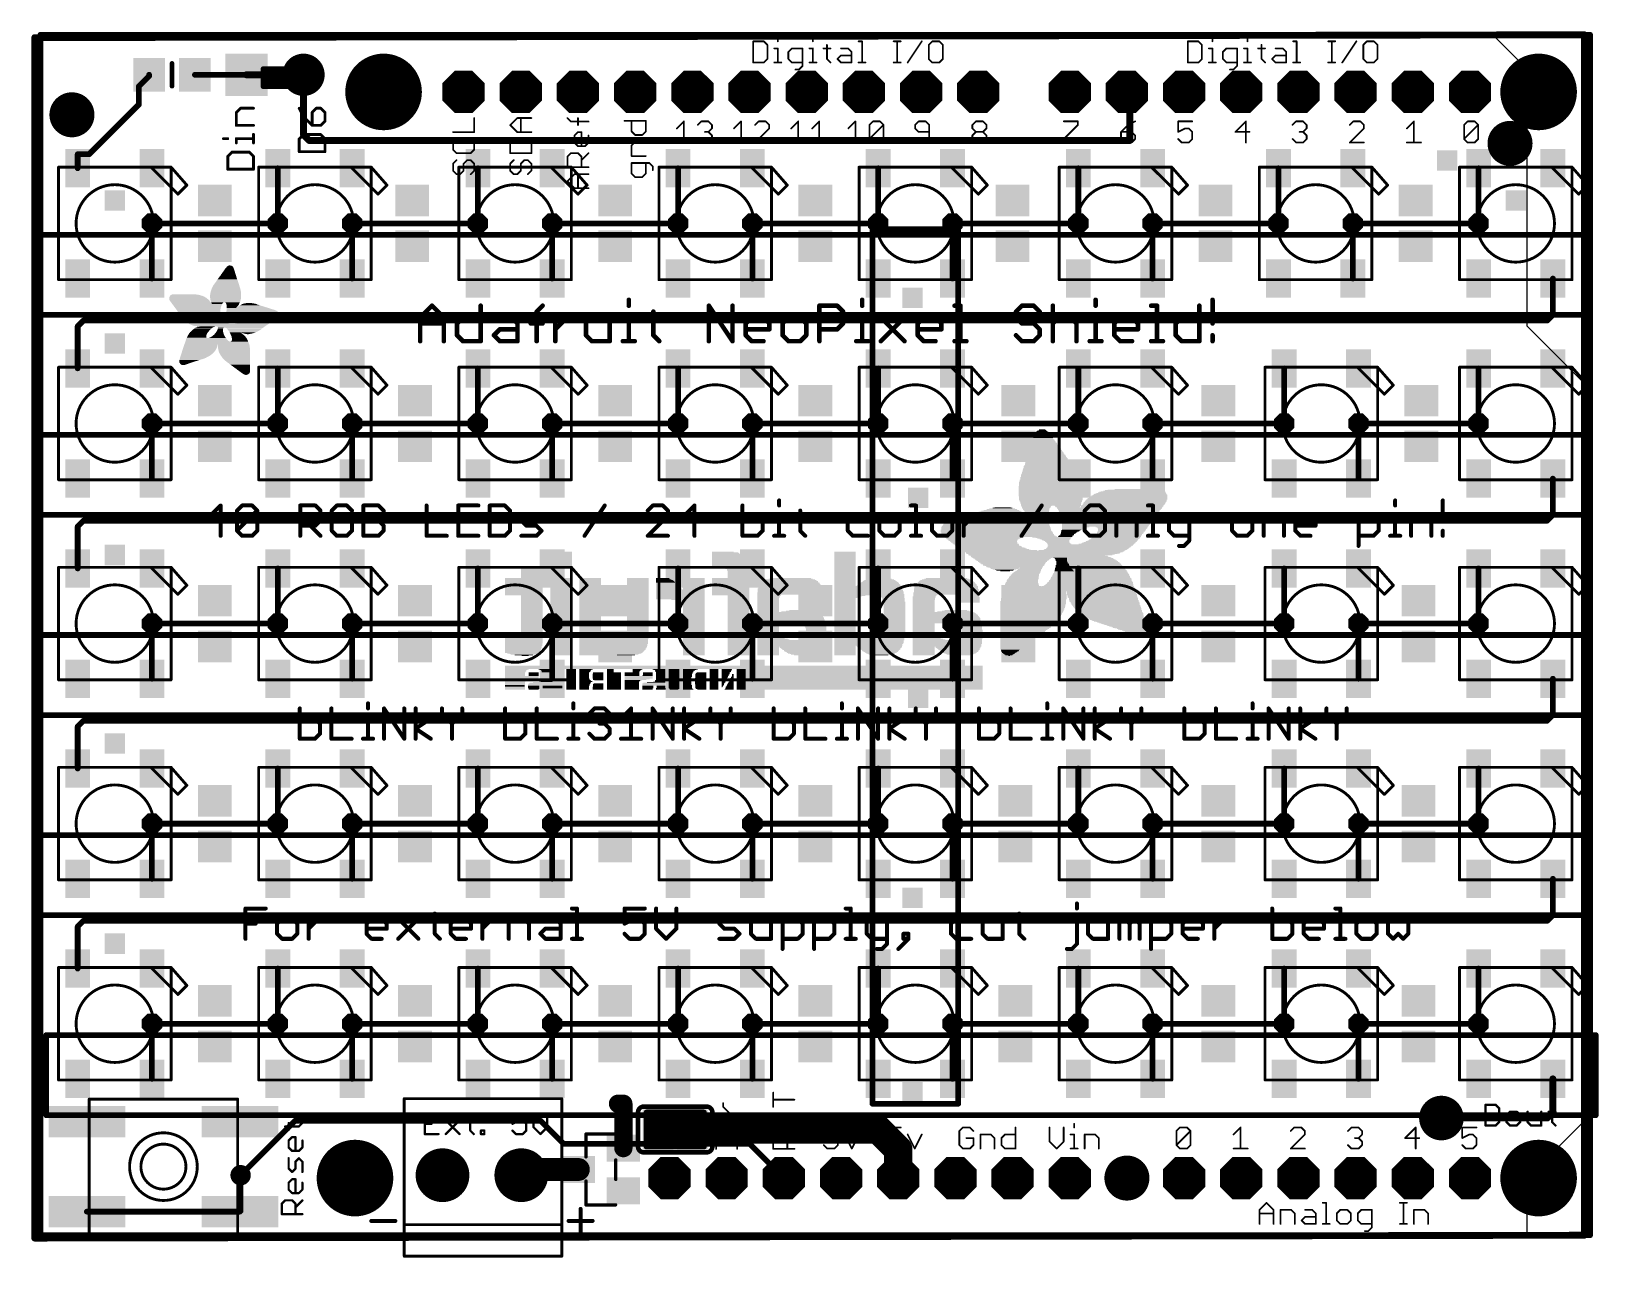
# Model space of a CAD drawing. Extents: x -0.4 to 69.2, y -1 to 53.5.
import ezdxf

# ---------------------------------------------------------------- set-up
doc = ezdxf.new("R2010")
doc.units = 0
for name, color, linetype in [('1', 12, 'CONTINUOUS'), ('16', 132, 'CONTINUOUS'), ('17', 110, 'CONTINUOUS'), ('18', 110, 'CONTINUOUS'), ('20', 53, 'CONTINUOUS'), ('21', 40, 'CONTINUOUS'), ('22', 6, 'CONTINUOUS'), ('29', 253, 'CONTINUOUS')]:
    doc.layers.add(name, color=color, linetype=linetype)

# ---------------------------------------------------------------- blocks, each defined once
blk = doc.blocks.new('RECT')
blk.add_solid([(-0.5, -0.5), (0.5, -0.5), (-0.5, 0.5), (0.5, 0.5)])
blk = doc.blocks.new('PIE')
at = {"const_width": 0.5}
blk.add_lwpolyline([(0, -0.25, 1), (0, 0.25, 1), (0, -0.25)], format="xyb", dxfattribs=at)
blk = doc.blocks.new('ROUNDP')
at = {"const_width": 0.5}
blk.add_lwpolyline([(0, -0.25, 1), (0, 0.25, 1), (0, -0.25)], format="xyb", dxfattribs=at)
blk = doc.blocks.new('SQUAREP')
blk.add_solid([(-0.5, -0.5), (0.5, -0.5), (-0.5, 0.5), (0.5, 0.5)])
blk = doc.blocks.new('OCTAGONP')
at = {"const_width": 0.5}
blk.add_lwpolyline([(-0.25, -0.1036), (-0.25, 0.1036), (-0.1036, 0.25), (0.1036, 0.25), (0.25, 0.1036), (0.25, -0.1036), (0.1036, -0.25), (-0.1036, -0.25), (-0.25, -0.1036), (-0.25, 0.1036)], dxfattribs=at)
blk = doc.blocks.new('SQUAREV')
blk.add_solid([(-0.5, -0.5), (0.5, -0.5), (-0.5, 0.5), (0.5, 0.5)])
blk = doc.blocks.new('OCTAGONV')
at = {"const_width": 0.5}
blk.add_lwpolyline([(-0.25, -0.1036), (-0.25, 0.1036), (-0.1036, 0.25), (0.1036, 0.25), (0.25, 0.1036), (0.25, -0.1036), (0.1036, -0.25), (-0.1036, -0.25), (-0.25, -0.1036), (-0.25, 0.1036)], dxfattribs=at)
blk = doc.blocks.new('ROUNDV')
at = {"const_width": 0.5}
blk.add_lwpolyline([(0, -0.25, 1), (0, 0.25, 1), (0, -0.25)], format="xyb", dxfattribs=at)

msp = doc.modelspace()

# ---------------------------------------------------------------- linework, layer by layer
at = {"layer": '1'}
for points, const_width in [([(0, 53.34), (68.834, 53.34)], 0.254), ([(0, 0), (0, 53.34)], 0.254), ([(68.834, 53.34), (68.834, 0)], 0.254), ([(4.826, 51.5112), (4.3688, 51.054)], 0.254), ([(4.826, 51.562), (4.826, 51.5112)], 0.254), ([(9.144, 51.562), (6.858, 51.562)], 0.254), ([(9.144, 51.562), (11.684, 51.562)], 0.3048), ([(4.3688, 51.054), (4.3688, 50.2412)], 0.254), ([(4.3688, 50.2412), (2.159, 48.0314)], 0.254), ([(2.159, 48.0314), (1.652, 48.0314)], 0.254), ([(1.652, 48.0314), (1.652, 47.408)], 0.254), ([(10.542, 47.408), (10.542, 44.958)], 0.254), ([(19.432, 47.408), (19.432, 44.958)], 0.254), ([(28.322, 47.408), (28.322, 44.958)], 0.254), ([(37.212, 47.408), (37.212, 44.958)], 0.254), ([(46.102, 47.408), (46.102, 44.958)], 0.254), ([(54.992, 47.408), (54.992, 44.958)], 0.254), ([(63.882, 47.408), (63.882, 44.958)], 0.254), ([(0, 44.45), (68.834, 44.45)], 0.254), ([(0, 40.894), (0, 44.45)], 0.254), ([(4.952, 42.508), (4.952, 44.958)], 0.254), ([(13.842, 42.508), (13.842, 44.958)], 0.254), ([(22.732, 44.958), (22.732, 42.508)], 0.254), ([(31.622, 44.958), (31.622, 42.508)], 0.254), ([(40.512, 44.958), (40.512, 42.508)], 0.254), ([(49.402, 42.508), (49.402, 44.958)], 0.254), ([(58.292, 44.958), (58.292, 42.508)], 0.254), ([(68.834, 44.45), (68.834, 40.894)], 0.254), ([(67.182, 42.508), (67.182, 40.894)], 0.254), ([(68.834, 40.894), (0, 40.894)], 0.254), ([(1.906, 40.64), (1.652, 40.386)], 0.254), ([(1.652, 40.386), (1.652, 38.518)], 0.254), ([(66.928, 40.64), (1.906, 40.64)], 0.254), ([(67.182, 40.894), (66.928, 40.64)], 0.254), ([(10.542, 38.518), (10.542, 36.068)], 0.254), ([(19.432, 38.518), (19.432, 36.068)], 0.254), ([(28.322, 38.518), (28.322, 36.068)], 0.254), ([(37.212, 38.518), (37.212, 36.068)], 0.254), ([(46.102, 38.518), (46.102, 36.068)], 0.254), ([(55.246, 38.518), (55.246, 36.068)], 0.254), ([(63.882, 38.518), (63.882, 36.068)], 0.254), ([(0, 35.56), (68.834, 35.56)], 0.254), ([(0, 32.004), (0, 35.56)], 0.254), ([(4.952, 33.618), (4.952, 36.068)], 0.254), ([(13.842, 36.068), (13.842, 33.618)], 0.254), ([(22.732, 36.068), (22.732, 33.618)], 0.254), ([(31.622, 33.618), (31.622, 36.068)], 0.254), ([(40.512, 33.618), (40.512, 36.068)], 0.254), ([(49.402, 36.068), (49.402, 33.618)], 0.254), ([(58.546, 36.068), (58.546, 33.618)], 0.254), ([(68.834, 35.56), (68.834, 32.004)], 0.254), ([(67.182, 33.618), (67.182, 32.004)], 0.254), ([(68.834, 32.004), (0, 32.004)], 0.254), ([(67.182, 32.004), (66.928, 31.75)], 0.254), ([(1.906, 31.75), (1.652, 31.496)], 0.254), ([(1.652, 31.496), (1.652, 29.628)], 0.254), ([(66.928, 31.75), (1.906, 31.75)], 0.254), ([(10.542, 29.628), (10.542, 27.178)], 0.254), ([(19.432, 29.628), (19.432, 27.178)], 0.254), ([(28.322, 29.628), (28.322, 27.178)], 0.254), ([(37.212, 29.628), (37.212, 27.178)], 0.254), ([(46.102, 29.628), (46.102, 27.178)], 0.254), ([(55.246, 29.628), (55.246, 27.178)], 0.254), ([(63.882, 29.628), (63.882, 27.178)], 0.254), ([(4.952, 24.728), (4.952, 27.178)], 0.254), ([(13.842, 24.728), (13.842, 27.178)], 0.254), ([(22.732, 24.728), (22.732, 27.178)], 0.254), ([(31.622, 24.728), (31.622, 27.178)], 0.254), ([(40.512, 24.728), (40.512, 27.178)], 0.254), ([(49.402, 24.728), (49.402, 27.178)], 0.254), ([(58.546, 24.728), (58.546, 27.178)], 0.254), ([(0, 26.67), (68.834, 26.67)], 0.254), ([(0, 23.114), (0, 26.67)], 0.254), ([(68.834, 26.67), (68.834, 23.114)], 0.254), ([(67.182, 24.728), (67.182, 23.114)], 0.254), ([(68.834, 23.114), (0, 23.114)], 0.254), ([(1.906, 22.86), (1.652, 22.606)], 0.254), ([(66.928, 22.86), (1.906, 22.86)], 0.254), ([(67.182, 23.114), (66.928, 22.86)], 0.254), ([(1.652, 22.606), (1.652, 20.738)], 0.254), ([(10.542, 20.738), (10.542, 18.288)], 0.254), ([(19.432, 20.738), (19.432, 18.288)], 0.254), ([(28.322, 20.738), (28.322, 18.288)], 0.254), ([(37.212, 20.738), (37.212, 18.288)], 0.254), ([(46.102, 20.738), (46.102, 18.288)], 0.254), ([(55.246, 20.738), (55.246, 18.288)], 0.254), ([(63.882, 20.738), (63.882, 18.288)], 0.254), ([(4.952, 15.838), (4.952, 18.288)], 0.254), ([(13.842, 15.838), (13.842, 18.288)], 0.254), ([(22.732, 18.288), (22.732, 15.838)], 0.254), ([(31.622, 18.288), (31.622, 15.838)], 0.254), ([(40.512, 15.838), (40.512, 18.288)], 0.254), ([(49.402, 15.838), (49.402, 18.288)], 0.254), ([(58.546, 15.838), (58.546, 18.288)], 0.254), ([(0, 17.78), (68.834, 17.78)], 0.254), ([(0, 14.224), (0, 17.78)], 0.254), ([(68.834, 17.78), (68.834, 14.224)], 0.254), ([(67.182, 15.838), (67.182, 14.224)], 0.254), ([(68.834, 14.224), (0, 14.224)], 0.254), ([(1.906, 13.97), (1.652, 13.716)], 0.254), ([(66.928, 13.97), (1.906, 13.97)], 0.254), ([(67.182, 14.224), (66.928, 13.97)], 0.254), ([(1.652, 13.716), (1.652, 11.848)], 0.254), ([(10.542, 11.848), (10.542, 9.398)], 0.254), ([(19.432, 11.848), (19.432, 9.398)], 0.254), ([(28.322, 11.848), (28.322, 9.398)], 0.254), ([(37.212, 11.848), (37.212, 9.398)], 0.254), ([(46.102, 11.848), (46.102, 9.398)], 0.254), ([(55.246, 11.848), (55.246, 9.398)], 0.254), ([(63.882, 11.848), (63.882, 9.398)], 0.254), ([(4.952, 6.948), (4.952, 9.398)], 0.254), ([(13.842, 6.948), (13.842, 9.398)], 0.254), ([(22.732, 9.398), (22.732, 6.948)], 0.254), ([(31.622, 9.398), (31.622, 6.948)], 0.254), ([(40.512, 9.398), (40.512, 6.948)], 0.254), ([(49.402, 9.398), (49.402, 6.948)], 0.254), ([(58.546, 9.398), (58.546, 6.948)], 0.254), ([(0.254, 8.89), (69.088, 8.89)], 0.254), ([(0.254, 5.334), (0.254, 8.89)], 0.254), ([(69.088, 8.89), (69.088, 5.334)], 0.254), ([(67.182, 5.461), (67.182, 6.948)], 0.3048), ([(25.892, 5.842), (25.654, 5.842)], 0.8128), ([(25.892, 3.871), (25.892, 5.842)], 0.8128), ([(66.928, 5.207), (67.182, 5.461)], 0.3048), ([(69.088, 5.334), (0.254, 5.334)], 0.254), ([(28.956, 4.699), (37.211, 4.699)], 1.27), ([(37.211, 4.699), (38.1, 3.81)], 1.27), ([(62.23, 5.207), (66.928, 5.207)], 0.3048), ([(38.1, 3.81), (38.1, 2.54)], 1.27), ([(8.89, 2.667), (8.89, 1.077)], 0.254), ([(21.612, 2.921), (21.358, 2.667)], 1.016), ([(23.892, 2.921), (21.612, 2.921)], 1.016), ([(2.061, 1.048), (8.861, 1.048)], 0.254), ([(8.89, 1.077), (8.861, 1.048)], 0.254), ([(68.834, 0), (0, 0)], 0.254)]:
    msp.add_lwpolyline(points, dxfattribs=dict(at, const_width=const_width))
for points, const_width in [([(0, 53.4035, 1), (0, 53.2765)], 0.127), ([(0.0635, 53.34, 1), (-0.0635, 53.34)], 0.127), ([(68.8975, 53.34, 1), (68.7705, 53.34)], 0.127), ([(68.834, 53.2765, 1), (68.834, 53.4035)], 0.127), ([(4.8895, 51.562, 1), (4.7625, 51.562)], 0.127), ([(4.7625, 51.5112, 1), (4.8895, 51.5112)], 0.127), ([(4.8709, 51.4663, 1), (4.7811, 51.5561)], 0.127), ([(6.858, 51.6255, 1), (6.858, 51.4985)], 0.127), ([(9.144, 51.6382, 1), (9.144, 51.4858)], 0.1524), ([(9.144, 51.4985, 1), (9.144, 51.6255)], 0.127), ([(11.684, 51.4858, 1), (11.684, 51.6382)], 0.1524), ([(4.4323, 51.054, 1), (4.3053, 51.054)], 0.127), ([(4.3239, 51.0989, 1), (4.4137, 51.0091)], 0.127), ([(4.3053, 50.2412, 1), (4.4323, 50.2412)], 0.127), ([(4.4137, 50.1963, 1), (4.3239, 50.2861)], 0.127), ([(1.652, 48.0949, 1), (1.652, 47.9679)], 0.127), ([(1.7155, 48.0314, 1), (1.5885, 48.0314)], 0.127), ([(2.1141, 48.0763, 1), (2.2039, 47.9865)], 0.127), ([(2.159, 47.9679, 1), (2.159, 48.0949)], 0.127), ([(1.5885, 47.408, 1), (1.7155, 47.408)], 0.127), ([(10.6055, 47.408, 1), (10.4785, 47.408)], 0.127), ([(19.4955, 47.408, 1), (19.3685, 47.408)], 0.127), ([(28.3855, 47.408, 1), (28.2585, 47.408)], 0.127), ([(37.2755, 47.408, 1), (37.1485, 47.408)], 0.127), ([(46.1655, 47.408, 1), (46.0385, 47.408)], 0.127), ([(55.0555, 47.408, 1), (54.9285, 47.408)], 0.127), ([(63.9455, 47.408, 1), (63.8185, 47.408)], 0.127), ([(0, 44.5135, 1), (0, 44.3865)], 0.127), ([(0.0635, 44.45, 1), (-0.0635, 44.45)], 0.127), ([(5.0155, 44.958, 1), (4.8885, 44.958)], 0.127), ([(10.4785, 44.958, 1), (10.6055, 44.958)], 0.127), ([(13.9055, 44.958, 1), (13.7785, 44.958)], 0.127), ([(19.3685, 44.958, 1), (19.4955, 44.958)], 0.127), ([(22.7955, 44.958, 1), (22.6685, 44.958)], 0.127), ([(28.2585, 44.958, 1), (28.3855, 44.958)], 0.127), ([(31.6855, 44.958, 1), (31.5585, 44.958)], 0.127), ([(37.1485, 44.958, 1), (37.2755, 44.958)], 0.127), ([(40.5755, 44.958, 1), (40.4485, 44.958)], 0.127), ([(46.0385, 44.958, 1), (46.1655, 44.958)], 0.127), ([(49.4655, 44.958, 1), (49.3385, 44.958)], 0.127), ([(54.9285, 44.958, 1), (55.0555, 44.958)], 0.127), ([(58.3555, 44.958, 1), (58.2285, 44.958)], 0.127), ([(63.8185, 44.958, 1), (63.9455, 44.958)], 0.127), ([(68.8975, 44.45, 1), (68.7705, 44.45)], 0.127), ([(68.834, 44.3865, 1), (68.834, 44.5135)], 0.127), ([(4.8885, 42.508, 1), (5.0155, 42.508)], 0.127), ([(13.7785, 42.508, 1), (13.9055, 42.508)], 0.127), ([(22.6685, 42.508, 1), (22.7955, 42.508)], 0.127), ([(31.5585, 42.508, 1), (31.6855, 42.508)], 0.127), ([(40.4485, 42.508, 1), (40.5755, 42.508)], 0.127), ([(49.3385, 42.508, 1), (49.4655, 42.508)], 0.127), ([(58.2285, 42.508, 1), (58.3555, 42.508)], 0.127), ([(67.2455, 42.508, 1), (67.1185, 42.508)], 0.127), ([(0, 40.9575, 1), (0, 40.8305)], 0.127), ([(-0.0635, 40.894, 1), (0.0635, 40.894)], 0.127), ([(1.7155, 40.386, 1), (1.5885, 40.386)], 0.127), ([(1.6071, 40.4309, 1), (1.6969, 40.3411)], 0.127), ([(1.906, 40.7035, 1), (1.906, 40.5765)], 0.127), ([(1.9509, 40.5951, 1), (1.8611, 40.6849)], 0.127), ([(66.8831, 40.6849, 1), (66.9729, 40.5951)], 0.127), ([(66.928, 40.5765, 1), (66.928, 40.7035)], 0.127), ([(67.1185, 40.894, 1), (67.2455, 40.894)], 0.127), ([(67.2269, 40.8491, 1), (67.1371, 40.9389)], 0.127), ([(68.7705, 40.894, 1), (68.8975, 40.894)], 0.127), ([(68.834, 40.8305, 1), (68.834, 40.9575)], 0.127), ([(1.5885, 38.518, 1), (1.7155, 38.518)], 0.127), ([(10.6055, 38.518, 1), (10.4785, 38.518)], 0.127), ([(19.4955, 38.518, 1), (19.3685, 38.518)], 0.127), ([(28.3855, 38.518, 1), (28.2585, 38.518)], 0.127), ([(37.2755, 38.518, 1), (37.1485, 38.518)], 0.127), ([(46.1655, 38.518, 1), (46.0385, 38.518)], 0.127), ([(55.3095, 38.518, 1), (55.1825, 38.518)], 0.127), ([(63.9455, 38.518, 1), (63.8185, 38.518)], 0.127), ([(0, 35.6235, 1), (0, 35.4965)], 0.127), ([(0.0635, 35.56, 1), (-0.0635, 35.56)], 0.127), ([(5.0155, 36.068, 1), (4.8885, 36.068)], 0.127), ([(10.4785, 36.068, 1), (10.6055, 36.068)], 0.127), ([(13.9055, 36.068, 1), (13.7785, 36.068)], 0.127), ([(19.3685, 36.068, 1), (19.4955, 36.068)], 0.127), ([(22.7955, 36.068, 1), (22.6685, 36.068)], 0.127), ([(28.2585, 36.068, 1), (28.3855, 36.068)], 0.127), ([(31.6855, 36.068, 1), (31.5585, 36.068)], 0.127), ([(37.1485, 36.068, 1), (37.2755, 36.068)], 0.127), ([(40.5755, 36.068, 1), (40.4485, 36.068)], 0.127), ([(46.0385, 36.068, 1), (46.1655, 36.068)], 0.127), ([(49.4655, 36.068, 1), (49.3385, 36.068)], 0.127), ([(55.1825, 36.068, 1), (55.3095, 36.068)], 0.127), ([(58.6095, 36.068, 1), (58.4825, 36.068)], 0.127), ([(63.8185, 36.068, 1), (63.9455, 36.068)], 0.127), ([(68.8975, 35.56, 1), (68.7705, 35.56)], 0.127), ([(68.834, 35.4965, 1), (68.834, 35.6235)], 0.127), ([(4.8885, 33.618, 1), (5.0155, 33.618)], 0.127), ([(13.7785, 33.618, 1), (13.9055, 33.618)], 0.127), ([(22.6685, 33.618, 1), (22.7955, 33.618)], 0.127), ([(31.5585, 33.618, 1), (31.6855, 33.618)], 0.127), ([(40.4485, 33.618, 1), (40.5755, 33.618)], 0.127), ([(49.3385, 33.618, 1), (49.4655, 33.618)], 0.127), ([(58.4825, 33.618, 1), (58.6095, 33.618)], 0.127), ([(67.2455, 33.618, 1), (67.1185, 33.618)], 0.127), ([(0, 32.0675, 1), (0, 31.9405)], 0.127), ([(-0.0635, 32.004, 1), (0.0635, 32.004)], 0.127), ([(67.1185, 32.004, 1), (67.2455, 32.004)], 0.127), ([(67.2269, 31.9591, 1), (67.1371, 32.0489)], 0.127), ([(68.7705, 32.004, 1), (68.8975, 32.004)], 0.127), ([(68.834, 31.9405, 1), (68.834, 32.0675)], 0.127), ([(1.7155, 31.496, 1), (1.5885, 31.496)], 0.127), ([(1.6071, 31.5409, 1), (1.6969, 31.4511)], 0.127), ([(1.906, 31.8135, 1), (1.906, 31.6865)], 0.127), ([(1.9509, 31.7051, 1), (1.8611, 31.7949)], 0.127), ([(66.8831, 31.7949, 1), (66.9729, 31.7051)], 0.127), ([(66.928, 31.6865, 1), (66.928, 31.8135)], 0.127), ([(1.5885, 29.628, 1), (1.7155, 29.628)], 0.127), ([(10.6055, 29.628, 1), (10.4785, 29.628)], 0.127), ([(19.4955, 29.628, 1), (19.3685, 29.628)], 0.127), ([(28.3855, 29.628, 1), (28.2585, 29.628)], 0.127), ([(37.2755, 29.628, 1), (37.1485, 29.628)], 0.127), ([(46.1655, 29.628, 1), (46.0385, 29.628)], 0.127), ([(55.3095, 29.628, 1), (55.1825, 29.628)], 0.127), ([(63.9455, 29.628, 1), (63.8185, 29.628)], 0.127), ([(5.0155, 27.178, 1), (4.8885, 27.178)], 0.127), ([(10.4785, 27.178, 1), (10.6055, 27.178)], 0.127), ([(13.9055, 27.178, 1), (13.7785, 27.178)], 0.127), ([(19.3685, 27.178, 1), (19.4955, 27.178)], 0.127), ([(22.7955, 27.178, 1), (22.6685, 27.178)], 0.127), ([(28.2585, 27.178, 1), (28.3855, 27.178)], 0.127), ([(31.6855, 27.178, 1), (31.5585, 27.178)], 0.127), ([(37.1485, 27.178, 1), (37.2755, 27.178)], 0.127), ([(40.5755, 27.178, 1), (40.4485, 27.178)], 0.127), ([(46.0385, 27.178, 1), (46.1655, 27.178)], 0.127), ([(49.4655, 27.178, 1), (49.3385, 27.178)], 0.127), ([(55.1825, 27.178, 1), (55.3095, 27.178)], 0.127), ([(58.6095, 27.178, 1), (58.4825, 27.178)], 0.127), ([(63.8185, 27.178, 1), (63.9455, 27.178)], 0.127), ([(0, 26.7335, 1), (0, 26.6065)], 0.127), ([(0.0635, 26.67, 1), (-0.0635, 26.67)], 0.127), ([(68.8975, 26.67, 1), (68.7705, 26.67)], 0.127), ([(68.834, 26.6065, 1), (68.834, 26.7335)], 0.127), ([(4.8885, 24.728, 1), (5.0155, 24.728)], 0.127), ([(13.7785, 24.728, 1), (13.9055, 24.728)], 0.127), ([(22.6685, 24.728, 1), (22.7955, 24.728)], 0.127), ([(31.5585, 24.728, 1), (31.6855, 24.728)], 0.127), ([(40.4485, 24.728, 1), (40.5755, 24.728)], 0.127), ([(49.3385, 24.728, 1), (49.4655, 24.728)], 0.127), ([(58.4825, 24.728, 1), (58.6095, 24.728)], 0.127), ([(67.2455, 24.728, 1), (67.1185, 24.728)], 0.127), ([(0, 23.1775, 1), (0, 23.0505)], 0.127), ([(-0.0635, 23.114, 1), (0.0635, 23.114)], 0.127), ([(1.906, 22.9235, 1), (1.906, 22.7965)], 0.127), ([(1.9509, 22.8151, 1), (1.8611, 22.9049)], 0.127), ([(66.928, 22.7965, 1), (66.928, 22.9235)], 0.127), ([(67.1185, 23.114, 1), (67.2455, 23.114)], 0.127), ([(67.2269, 23.0691, 1), (67.1371, 23.1589)], 0.127), ([(68.7705, 23.114, 1), (68.8975, 23.114)], 0.127), ([(68.834, 23.0505, 1), (68.834, 23.1775)], 0.127), ([(1.7155, 22.606, 1), (1.5885, 22.606)], 0.127), ([(1.6071, 22.6509, 1), (1.6969, 22.5611)], 0.127), ([(66.8831, 22.9049, 1), (66.9729, 22.8151)], 0.127), ([(1.5885, 20.738, 1), (1.7155, 20.738)], 0.127), ([(10.6055, 20.738, 1), (10.4785, 20.738)], 0.127), ([(19.4955, 20.738, 1), (19.3685, 20.738)], 0.127), ([(28.3855, 20.738, 1), (28.2585, 20.738)], 0.127), ([(37.2755, 20.738, 1), (37.1485, 20.738)], 0.127), ([(46.1655, 20.738, 1), (46.0385, 20.738)], 0.127), ([(55.3095, 20.738, 1), (55.1825, 20.738)], 0.127), ([(63.9455, 20.738, 1), (63.8185, 20.738)], 0.127), ([(5.0155, 18.288, 1), (4.8885, 18.288)], 0.127), ([(10.4785, 18.288, 1), (10.6055, 18.288)], 0.127), ([(13.9055, 18.288, 1), (13.7785, 18.288)], 0.127), ([(19.3685, 18.288, 1), (19.4955, 18.288)], 0.127), ([(22.7955, 18.288, 1), (22.6685, 18.288)], 0.127), ([(28.2585, 18.288, 1), (28.3855, 18.288)], 0.127), ([(31.6855, 18.288, 1), (31.5585, 18.288)], 0.127), ([(37.1485, 18.288, 1), (37.2755, 18.288)], 0.127), ([(40.5755, 18.288, 1), (40.4485, 18.288)], 0.127), ([(46.0385, 18.288, 1), (46.1655, 18.288)], 0.127), ([(49.4655, 18.288, 1), (49.3385, 18.288)], 0.127), ([(55.1825, 18.288, 1), (55.3095, 18.288)], 0.127), ([(58.6095, 18.288, 1), (58.4825, 18.288)], 0.127), ([(63.8185, 18.288, 1), (63.9455, 18.288)], 0.127), ([(0, 17.8435, 1), (0, 17.7165)], 0.127), ([(0.0635, 17.78, 1), (-0.0635, 17.78)], 0.127), ([(68.8975, 17.78, 1), (68.7705, 17.78)], 0.127), ([(68.834, 17.7165, 1), (68.834, 17.8435)], 0.127), ([(4.8885, 15.838, 1), (5.0155, 15.838)], 0.127), ([(13.7785, 15.838, 1), (13.9055, 15.838)], 0.127), ([(22.6685, 15.838, 1), (22.7955, 15.838)], 0.127), ([(31.5585, 15.838, 1), (31.6855, 15.838)], 0.127), ([(40.4485, 15.838, 1), (40.5755, 15.838)], 0.127), ([(49.3385, 15.838, 1), (49.4655, 15.838)], 0.127), ([(58.4825, 15.838, 1), (58.6095, 15.838)], 0.127), ([(67.2455, 15.838, 1), (67.1185, 15.838)], 0.127), ([(0, 14.2875, 1), (0, 14.1605)], 0.127), ([(-0.0635, 14.224, 1), (0.0635, 14.224)], 0.127), ([(1.906, 14.0335, 1), (1.906, 13.9065)], 0.127), ([(1.9509, 13.9251, 1), (1.8611, 14.0149)], 0.127), ([(66.8831, 14.0149, 1), (66.9729, 13.9251)], 0.127), ([(66.928, 13.9065, 1), (66.928, 14.0335)], 0.127), ([(67.1185, 14.224, 1), (67.2455, 14.224)], 0.127), ([(67.2269, 14.1791, 1), (67.1371, 14.2689)], 0.127), ([(68.7705, 14.224, 1), (68.8975, 14.224)], 0.127), ([(68.834, 14.1605, 1), (68.834, 14.2875)], 0.127), ([(1.7155, 13.716, 1), (1.5885, 13.716)], 0.127), ([(1.6071, 13.7609, 1), (1.6969, 13.6711)], 0.127), ([(1.5885, 11.848, 1), (1.7155, 11.848)], 0.127), ([(10.6055, 11.848, 1), (10.4785, 11.848)], 0.127), ([(19.4955, 11.848, 1), (19.3685, 11.848)], 0.127), ([(28.3855, 11.848, 1), (28.2585, 11.848)], 0.127), ([(37.2755, 11.848, 1), (37.1485, 11.848)], 0.127), ([(46.1655, 11.848, 1), (46.0385, 11.848)], 0.127), ([(55.3095, 11.848, 1), (55.1825, 11.848)], 0.127), ([(63.9455, 11.848, 1), (63.8185, 11.848)], 0.127), ([(5.0155, 9.398, 1), (4.8885, 9.398)], 0.127), ([(10.4785, 9.398, 1), (10.6055, 9.398)], 0.127), ([(13.9055, 9.398, 1), (13.7785, 9.398)], 0.127), ([(19.3685, 9.398, 1), (19.4955, 9.398)], 0.127), ([(22.7955, 9.398, 1), (22.6685, 9.398)], 0.127), ([(28.2585, 9.398, 1), (28.3855, 9.398)], 0.127), ([(31.6855, 9.398, 1), (31.5585, 9.398)], 0.127), ([(37.1485, 9.398, 1), (37.2755, 9.398)], 0.127), ([(40.5755, 9.398, 1), (40.4485, 9.398)], 0.127), ([(46.0385, 9.398, 1), (46.1655, 9.398)], 0.127), ([(49.4655, 9.398, 1), (49.3385, 9.398)], 0.127), ([(55.1825, 9.398, 1), (55.3095, 9.398)], 0.127), ([(58.6095, 9.398, 1), (58.4825, 9.398)], 0.127), ([(63.8185, 9.398, 1), (63.9455, 9.398)], 0.127), ([(0.254, 8.9535, 1), (0.254, 8.8265)], 0.127), ([(0.3175, 8.89, 1), (0.1905, 8.89)], 0.127), ([(69.1515, 8.89, 1), (69.0245, 8.89)], 0.127), ([(69.088, 8.8265, 1), (69.088, 8.9535)], 0.127), ([(4.8885, 6.948, 1), (5.0155, 6.948)], 0.127), ([(13.7785, 6.948, 1), (13.9055, 6.948)], 0.127), ([(22.6685, 6.948, 1), (22.7955, 6.948)], 0.127), ([(31.5585, 6.948, 1), (31.6855, 6.948)], 0.127), ([(40.4485, 6.948, 1), (40.5755, 6.948)], 0.127), ([(49.3385, 6.948, 1), (49.4655, 6.948)], 0.127), ([(58.4825, 6.948, 1), (58.6095, 6.948)], 0.127), ([(67.2582, 6.948, 1), (67.1058, 6.948)], 0.1524), ([(25.654, 6.0452, 1), (25.654, 5.6388)], 0.4064), ([(26.0952, 5.842, 1), (25.6888, 5.842)], 0.4064), ([(25.892, 5.6388, 1), (25.892, 6.0452)], 0.4064), ([(67.2359, 5.4071, 1), (67.1281, 5.5149)], 0.1524), ([(0.254, 5.3975, 1), (0.254, 5.2705)], 0.127), ([(0.1905, 5.334, 1), (0.3175, 5.334)], 0.127), ([(28.956, 5.0165, 1), (28.956, 4.3815)], 0.635), ([(37.4355, 4.9235, 1), (36.9865, 4.4745)], 0.635), ([(37.211, 4.3815, 1), (37.211, 5.0165)], 0.635), ([(62.23, 5.2832, 1), (62.23, 5.1308)], 0.1524), ([(66.8741, 5.2609, 1), (66.9819, 5.1531)], 0.1524), ([(66.928, 5.1308, 1), (66.928, 5.2832)], 0.1524), ([(67.1058, 5.461, 1), (67.2582, 5.461)], 0.1524), ([(69.0245, 5.334, 1), (69.1515, 5.334)], 0.127), ([(69.088, 5.2705, 1), (69.088, 5.3975)], 0.127), ([(38.4175, 3.81, 1), (37.7825, 3.81)], 0.635), ([(37.8755, 3.5855, 1), (38.3245, 4.0345)], 0.635), ([(25.6888, 3.871, 1), (26.0952, 3.871)], 0.4064), ([(8.9535, 2.667, 1), (8.8265, 2.667)], 0.127), ([(21.1784, 2.8466, 1), (21.5376, 2.4874)], 0.508), ([(21.612, 3.175, 1), (21.612, 2.667)], 0.508), ([(21.7916, 2.7414, 1), (21.4324, 3.1006)], 0.508), ([(23.892, 2.667, 1), (23.892, 3.175)], 0.508), ([(37.7825, 2.54, 1), (38.4175, 2.54)], 0.635), ([(2.061, 1.1115, 1), (2.061, 0.9845)], 0.127), ([(8.8161, 1.0929, 1), (8.9059, 1.0031)], 0.127), ([(8.8265, 1.077, 1), (8.9535, 1.077)], 0.127), ([(8.9349, 1.0321, 1), (8.8451, 1.1219)], 0.127), ([(8.861, 0.9845, 1), (8.861, 1.1115)], 0.127), ([(0, 0.0635, 1), (0, -0.0635)], 0.127), ([(-0.0635, 0, 1), (0.0635, 0)], 0.127), ([(68.7705, 0, 1), (68.8975, 0)], 0.127), ([(68.834, -0.0635, 1), (68.834, 0.0635)], 0.127)]:
    msp.add_lwpolyline(points, format="xyb", dxfattribs=dict(at, const_width=const_width))
at = {"layer": '16'}
for points, const_width in [([(68.58, 53.34), (-0.254, 53.213)], 0.3048), ([(-0.254, 53.213), (-0.254, -0.127)], 0.3048), ([(68.58, 0), (68.58, 53.34)], 0.3048), ([(11.684, 48.895), (11.684, 51.562)], 0.3048), ([(48.26, 50.8), (48.387, 50.8)], 0.3048), ([(48.387, 50.8), (48.387, 48.641)], 0.3048), ([(11.938, 48.641), (11.684, 48.895)], 0.3048), ([(11.938, 48.641), (48.387, 48.641)], 0.3048), ([(10.542, 44.958), (4.952, 44.958)], 0.254), ([(19.432, 44.958), (13.842, 44.958)], 0.254), ([(28.322, 44.958), (22.732, 44.958)], 0.254), ([(37.212, 44.958), (31.622, 44.958)], 0.254), ([(36.957, 44.704), (40.767, 44.704)], 0.254), ([(36.957, 5.842), (36.957, 44.704)], 0.254), ([(46.102, 44.958), (40.512, 44.958)], 0.254), ([(40.767, 44.704), (40.767, 5.842)], 0.254), ([(54.992, 44.958), (49.402, 44.958)], 0.254), ([(63.882, 44.958), (58.292, 44.958)], 0.254), ([(10.542, 36.068), (4.952, 36.068)], 0.254), ([(19.432, 36.068), (13.842, 36.068)], 0.254), ([(28.322, 36.068), (22.732, 36.068)], 0.254), ([(37.212, 36.068), (31.622, 36.068)], 0.254), ([(46.102, 36.068), (40.512, 36.068)], 0.254), ([(55.246, 36.068), (49.402, 36.068)], 0.254), ([(63.882, 36.068), (58.546, 36.068)], 0.254), ([(10.542, 27.178), (4.952, 27.178)], 0.254), ([(19.432, 27.178), (13.842, 27.178)], 0.254), ([(28.322, 27.178), (22.732, 27.178)], 0.254), ([(37.212, 27.178), (31.622, 27.178)], 0.254), ([(46.102, 27.178), (40.512, 27.178)], 0.254), ([(55.246, 27.178), (49.402, 27.178)], 0.254), ([(63.882, 27.178), (58.546, 27.178)], 0.254), ([(10.542, 18.288), (4.952, 18.288)], 0.254), ([(19.432, 18.288), (13.842, 18.288)], 0.254), ([(28.322, 18.288), (22.732, 18.288)], 0.254), ([(37.212, 18.288), (31.622, 18.288)], 0.254), ([(40.512, 18.288), (46.102, 18.288)], 0.254), ([(55.246, 18.288), (49.402, 18.288)], 0.254), ([(58.546, 18.288), (63.882, 18.288)], 0.254), ([(10.542, 9.398), (4.952, 9.398)], 0.254), ([(19.432, 9.398), (13.842, 9.398)], 0.254), ([(28.322, 9.398), (22.732, 9.398)], 0.254), ([(37.212, 9.398), (31.622, 9.398)], 0.254), ([(46.102, 9.398), (40.512, 9.398)], 0.254), ([(55.246, 9.398), (49.402, 9.398)], 0.254), ([(63.882, 9.398), (58.546, 9.398)], 0.254), ([(40.767, 5.842), (36.957, 5.842)], 0.254), ([(11.303, 5.08), (8.89, 2.667)], 0.254), ([(22.225, 5.08), (11.303, 5.08)], 0.254), ([(23.241, 4.064), (22.225, 5.08)], 0.254), ([(31.496, 4.064), (23.241, 4.064)], 0.254), ([(33.02, 2.54), (31.496, 4.064)], 0.254), ([(-0.254, -0.127), (68.58, 0)], 0.3048)]:
    msp.add_lwpolyline(points, dxfattribs=dict(at, const_width=const_width))
for points, const_width in [([(-0.1778, 53.213, 1), (-0.3302, 53.213)], 0.1524), ([(-0.2541, 53.2892, 1), (-0.2539, 53.1368)], 0.1524), ([(68.6562, 53.34, 1), (68.5038, 53.34)], 0.1524), ([(68.5801, 53.2638, 1), (68.5799, 53.4162)], 0.1524), ([(11.7602, 51.562, 1), (11.6078, 51.562)], 0.1524), ([(48.26, 50.8762, 1), (48.26, 50.7238)], 0.1524), ([(48.4632, 50.8, 1), (48.3108, 50.8)], 0.1524), ([(48.387, 50.7238, 1), (48.387, 50.8762)], 0.1524), ([(11.7379, 48.9489, 1), (11.6301, 48.8411)], 0.1524), ([(11.6078, 48.895, 1), (11.7602, 48.895)], 0.1524), ([(11.938, 48.7172, 1), (11.938, 48.5648)], 0.1524), ([(11.8841, 48.5871, 1), (11.9919, 48.6949)], 0.1524), ([(48.387, 48.5648, 1), (48.387, 48.7172)], 0.1524), ([(48.3108, 48.641, 1), (48.4632, 48.641)], 0.1524), ([(4.952, 45.0215, 1), (4.952, 44.8945)], 0.127), ([(10.542, 44.8945, 1), (10.542, 45.0215)], 0.127), ([(13.842, 45.0215, 1), (13.842, 44.8945)], 0.127), ([(19.432, 44.8945, 1), (19.432, 45.0215)], 0.127), ([(22.732, 45.0215, 1), (22.732, 44.8945)], 0.127), ([(28.322, 44.8945, 1), (28.322, 45.0215)], 0.127), ([(31.622, 45.0215, 1), (31.622, 44.8945)], 0.127), ([(36.957, 44.7675, 1), (36.957, 44.6405)], 0.127), ([(37.0205, 44.704, 1), (36.8935, 44.704)], 0.127), ([(37.212, 44.8945, 1), (37.212, 45.0215)], 0.127), ([(40.512, 45.0215, 1), (40.512, 44.8945)], 0.127), ([(40.8305, 44.704, 1), (40.7035, 44.704)], 0.127), ([(40.767, 44.6405, 1), (40.767, 44.7675)], 0.127), ([(46.102, 44.8945, 1), (46.102, 45.0215)], 0.127), ([(49.402, 45.0215, 1), (49.402, 44.8945)], 0.127), ([(54.992, 44.8945, 1), (54.992, 45.0215)], 0.127), ([(58.292, 45.0215, 1), (58.292, 44.8945)], 0.127), ([(63.882, 44.8945, 1), (63.882, 45.0215)], 0.127), ([(4.952, 36.1315, 1), (4.952, 36.0045)], 0.127), ([(10.542, 36.0045, 1), (10.542, 36.1315)], 0.127), ([(13.842, 36.1315, 1), (13.842, 36.0045)], 0.127), ([(19.432, 36.0045, 1), (19.432, 36.1315)], 0.127), ([(22.732, 36.1315, 1), (22.732, 36.0045)], 0.127), ([(28.322, 36.0045, 1), (28.322, 36.1315)], 0.127), ([(31.622, 36.1315, 1), (31.622, 36.0045)], 0.127), ([(37.212, 36.0045, 1), (37.212, 36.1315)], 0.127), ([(40.512, 36.1315, 1), (40.512, 36.0045)], 0.127), ([(46.102, 36.0045, 1), (46.102, 36.1315)], 0.127), ([(49.402, 36.1315, 1), (49.402, 36.0045)], 0.127), ([(55.246, 36.0045, 1), (55.246, 36.1315)], 0.127), ([(58.546, 36.1315, 1), (58.546, 36.0045)], 0.127), ([(63.882, 36.0045, 1), (63.882, 36.1315)], 0.127), ([(4.952, 27.2415, 1), (4.952, 27.1145)], 0.127), ([(10.542, 27.1145, 1), (10.542, 27.2415)], 0.127), ([(13.842, 27.2415, 1), (13.842, 27.1145)], 0.127), ([(19.432, 27.1145, 1), (19.432, 27.2415)], 0.127), ([(22.732, 27.2415, 1), (22.732, 27.1145)], 0.127), ([(28.322, 27.1145, 1), (28.322, 27.2415)], 0.127), ([(31.622, 27.2415, 1), (31.622, 27.1145)], 0.127), ([(37.212, 27.1145, 1), (37.212, 27.2415)], 0.127), ([(40.512, 27.2415, 1), (40.512, 27.1145)], 0.127), ([(46.102, 27.1145, 1), (46.102, 27.2415)], 0.127), ([(49.402, 27.2415, 1), (49.402, 27.1145)], 0.127), ([(55.246, 27.1145, 1), (55.246, 27.2415)], 0.127), ([(58.546, 27.2415, 1), (58.546, 27.1145)], 0.127), ([(63.882, 27.1145, 1), (63.882, 27.2415)], 0.127), ([(4.952, 18.3515, 1), (4.952, 18.2245)], 0.127), ([(10.542, 18.2245, 1), (10.542, 18.3515)], 0.127), ([(13.842, 18.3515, 1), (13.842, 18.2245)], 0.127), ([(19.432, 18.2245, 1), (19.432, 18.3515)], 0.127), ([(22.732, 18.3515, 1), (22.732, 18.2245)], 0.127), ([(28.322, 18.2245, 1), (28.322, 18.3515)], 0.127), ([(31.622, 18.3515, 1), (31.622, 18.2245)], 0.127), ([(37.212, 18.2245, 1), (37.212, 18.3515)], 0.127), ([(40.512, 18.3515, 1), (40.512, 18.2245)], 0.127), ([(46.102, 18.2245, 1), (46.102, 18.3515)], 0.127), ([(49.402, 18.3515, 1), (49.402, 18.2245)], 0.127), ([(55.246, 18.2245, 1), (55.246, 18.3515)], 0.127), ([(58.546, 18.3515, 1), (58.546, 18.2245)], 0.127), ([(63.882, 18.2245, 1), (63.882, 18.3515)], 0.127), ([(4.952, 9.4615, 1), (4.952, 9.3345)], 0.127), ([(10.542, 9.3345, 1), (10.542, 9.4615)], 0.127), ([(13.842, 9.4615, 1), (13.842, 9.3345)], 0.127), ([(19.432, 9.3345, 1), (19.432, 9.4615)], 0.127), ([(22.732, 9.4615, 1), (22.732, 9.3345)], 0.127), ([(28.322, 9.3345, 1), (28.322, 9.4615)], 0.127), ([(31.622, 9.4615, 1), (31.622, 9.3345)], 0.127), ([(37.212, 9.3345, 1), (37.212, 9.4615)], 0.127), ([(40.512, 9.4615, 1), (40.512, 9.3345)], 0.127), ([(46.102, 9.3345, 1), (46.102, 9.4615)], 0.127), ([(49.402, 9.4615, 1), (49.402, 9.3345)], 0.127), ([(55.246, 9.3345, 1), (55.246, 9.4615)], 0.127), ([(58.546, 9.4615, 1), (58.546, 9.3345)], 0.127), ([(63.882, 9.3345, 1), (63.882, 9.4615)], 0.127), ([(36.957, 5.9055, 1), (36.957, 5.7785)], 0.127), ([(36.8935, 5.842, 1), (37.0205, 5.842)], 0.127), ([(40.7035, 5.842, 1), (40.8305, 5.842)], 0.127), ([(40.767, 5.7785, 1), (40.767, 5.9055)], 0.127), ([(11.303, 5.1435, 1), (11.303, 5.0165)], 0.127), ([(11.3479, 5.0351, 1), (11.2581, 5.1249)], 0.127), ([(22.2699, 5.1249, 1), (22.1801, 5.0351)], 0.127), ([(22.225, 5.0165, 1), (22.225, 5.1435)], 0.127), ([(23.241, 4.1275, 1), (23.241, 4.0005)], 0.127), ([(31.5409, 4.1089, 1), (31.4511, 4.0191)], 0.127), ([(31.496, 4.0005, 1), (31.496, 4.1275)], 0.127), ([(23.1961, 4.0191, 1), (23.2859, 4.1089)], 0.127), ([(8.8451, 2.7119, 1), (8.9349, 2.6221)], 0.127), ([(32.9751, 2.4951, 1), (33.0649, 2.5849)], 0.127), ([(-0.2541, -0.0508, 1), (-0.2539, -0.2032)], 0.1524), ([(68.5038, 0, 1), (68.6562, 0)], 0.1524), ([(68.5801, -0.0762, 1), (68.5799, 0.0762)], 0.1524), ([(-0.3302, -0.127, 1), (-0.1778, -0.127)], 0.1524)]:
    msp.add_lwpolyline(points, format="xyb", dxfattribs=dict(at, const_width=const_width))
at = {"layer": '20'}
for p, q in [((0, 0), (0, 53.34)), ((0, 53.34), (68.834, 53.34)), ((68.834, 53.34), (68.834, 0)), ((68.834, 0), (0.381, 0))]:
    msp.add_line(p, q, dxfattribs=at)
for centre in [(15.24, 50.8), (66.548, 50.8), (13.97, 2.54), (66.548, 2.54)]:
    msp.add_circle(centre, 1.6, dxfattribs=at)
at = {"layer": '21'}
for points, const_width in [([(31.6611, 53.0487), (31.6611, 52.1081)], 0.0762), ([(32.1314, 53.0487), (31.6611, 53.0487)], 0.0762), ([(32.2882, 52.8919), (32.1314, 53.0487)], 0.0762), ([(32.2882, 52.2649), (32.2882, 52.8919)], 0.0762), ([(32.7534, 53.2055), (32.7534, 53.0487)], 0.0762), ([(34.3126, 53.2055), (34.3126, 53.0487)], 0.0762), ([(34.9363, 52.8919), (34.9363, 52.2649)], 0.0762), ([(36.3387, 53.0487), (36.4955, 53.0487)], 0.0762), ([(36.4955, 53.0487), (36.4955, 52.1081)], 0.0762), ([(37.8979, 53.0487), (38.2114, 53.0487)], 0.0762), ([(38.0547, 52.1081), (38.0547, 53.0487)], 0.0762), ([(38.5216, 52.1081), (39.1486, 53.0487)], 0.0762), ([(39.6138, 53.0487), (39.4571, 52.8919)], 0.0762), ([(39.4571, 52.8919), (39.4571, 52.2649)], 0.0762), ([(39.9274, 53.0487), (39.6138, 53.0487)], 0.0762), ([(40.0842, 52.8919), (39.9274, 53.0487)], 0.0762), ([(40.0842, 52.2649), (40.0842, 52.8919)], 0.0762), ([(50.9651, 53.0487), (50.9651, 52.1081)], 0.0762), ([(51.4354, 53.0487), (50.9651, 53.0487)], 0.0762), ([(51.5922, 52.8919), (51.4354, 53.0487)], 0.0762), ([(51.5922, 52.2649), (51.5922, 52.8919)], 0.0762), ([(52.0574, 53.2055), (52.0574, 53.0487)], 0.0762), ([(53.6166, 53.2055), (53.6166, 53.0487)], 0.0762), ([(54.2403, 52.8919), (54.2403, 52.2649)], 0.0762), ([(55.6427, 53.0487), (55.7995, 53.0487)], 0.0762), ([(55.7995, 53.0487), (55.7995, 52.1081)], 0.0762), ([(57.2019, 53.0487), (57.5154, 53.0487)], 0.0762), ([(57.3587, 52.1081), (57.3587, 53.0487)], 0.0762), ([(57.8256, 52.1081), (58.4526, 53.0487)], 0.0762), ([(58.9179, 53.0487), (58.7611, 52.8919)], 0.0762), ([(58.7611, 52.8919), (58.7611, 52.2649)], 0.0762), ([(59.2314, 53.0487), (58.9179, 53.0487)], 0.0762), ([(59.3882, 52.8919), (59.2314, 53.0487)], 0.0762), ([(59.3882, 52.2649), (59.3882, 52.8919)], 0.0762), ([(32.1314, 52.1081), (32.2882, 52.2649)], 0.0762), ([(32.5966, 52.7352), (32.7534, 52.7352)], 0.0762), ([(32.7534, 52.7352), (32.7534, 52.1081)], 0.0762), ([(33.3771, 52.7352), (33.2203, 52.5784)], 0.0762), ([(33.2203, 52.5784), (33.2203, 52.2649)], 0.0762), ([(33.2203, 52.2649), (33.3771, 52.1081)], 0.0762), ([(33.8474, 52.7352), (33.3771, 52.7352)], 0.0762), ([(33.8474, 51.9513), (33.8474, 52.7352)], 0.0762), ([(34.1558, 52.7352), (34.3126, 52.7352)], 0.0762), ([(34.3126, 52.7352), (34.3126, 52.1081)], 0.0762), ([(34.7795, 52.7352), (35.093, 52.7352)], 0.0762), ([(34.9363, 52.2649), (35.093, 52.1081)], 0.0762), ([(35.4032, 52.2649), (35.5599, 52.4216)], 0.0762), ([(35.5599, 52.1081), (35.4032, 52.2649)], 0.0762), ([(35.5599, 52.7352), (35.8735, 52.7352)], 0.0762), ([(35.5599, 52.4216), (36.0302, 52.4216)], 0.0762), ([(35.8735, 52.7352), (36.0302, 52.5784)], 0.0762), ([(36.0302, 52.5784), (36.0302, 52.1081)], 0.0762), ([(39.4571, 52.2649), (39.6138, 52.1081)], 0.0762), ([(39.9274, 52.1081), (40.0842, 52.2649)], 0.0762), ([(51.4354, 52.1081), (51.5922, 52.2649)], 0.0762), ([(51.9006, 52.7352), (52.0574, 52.7352)], 0.0762), ([(52.0574, 52.7352), (52.0574, 52.1081)], 0.0762), ([(52.6811, 52.7352), (52.5243, 52.5784)], 0.0762), ([(52.5243, 52.5784), (52.5243, 52.2649)], 0.0762), ([(52.5243, 52.2649), (52.6811, 52.1081)], 0.0762), ([(53.1514, 52.7352), (52.6811, 52.7352)], 0.0762), ([(53.1514, 51.9513), (53.1514, 52.7352)], 0.0762), ([(53.4598, 52.7352), (53.6166, 52.7352)], 0.0762), ([(53.6166, 52.7352), (53.6166, 52.1081)], 0.0762), ([(54.0835, 52.7352), (54.397, 52.7352)], 0.0762), ([(54.2403, 52.2649), (54.397, 52.1081)], 0.0762), ([(54.7072, 52.2649), (54.8639, 52.4216)], 0.0762), ([(54.8639, 52.1081), (54.7072, 52.2649)], 0.0762), ([(54.8639, 52.7352), (55.1775, 52.7352)], 0.0762), ([(54.8639, 52.4216), (55.3342, 52.4216)], 0.0762), ([(55.1775, 52.7352), (55.3342, 52.5784)], 0.0762), ([(55.3342, 52.5784), (55.3342, 52.1081)], 0.0762), ([(58.7611, 52.2649), (58.9179, 52.1081)], 0.0762), ([(59.2314, 52.1081), (59.3882, 52.2649)], 0.0762), ([(5.842, 52.07), (5.842, 51.054)], 0.2032), ([(31.6611, 52.1081), (32.1314, 52.1081)], 0.0762), ([(32.5966, 52.1081), (32.9102, 52.1081)], 0.0762), ([(33.3771, 52.1081), (33.8474, 52.1081)], 0.0762), ([(33.5338, 51.7946), (33.6906, 51.7946)], 0.0762), ([(33.6906, 51.7946), (33.8474, 51.9513)], 0.0762), ([(34.1558, 52.1081), (34.4693, 52.1081)], 0.0762), ([(36.0302, 52.1081), (35.5599, 52.1081)], 0.0762), ([(36.3387, 52.1081), (36.6522, 52.1081)], 0.0762), ([(37.8979, 52.1081), (38.2114, 52.1081)], 0.0762), ([(39.6138, 52.1081), (39.9274, 52.1081)], 0.0762), ([(50.9651, 52.1081), (51.4354, 52.1081)], 0.0762), ([(51.9006, 52.1081), (52.2142, 52.1081)], 0.0762), ([(52.6811, 52.1081), (53.1514, 52.1081)], 0.0762), ([(52.8378, 51.7946), (52.9946, 51.7946)], 0.0762), ([(52.9946, 51.7946), (53.1514, 51.9513)], 0.0762), ([(53.4598, 52.1081), (53.7734, 52.1081)], 0.0762), ([(55.3342, 52.1081), (54.8639, 52.1081)], 0.0762), ([(55.6427, 52.1081), (55.9562, 52.1081)], 0.0762), ([(57.2019, 52.1081), (57.5154, 52.1081)], 0.0762), ([(58.9179, 52.1081), (59.2314, 52.1081)], 0.0762), ([(8.6989, 49.8851), (8.8895, 50.0757)], 0.127), ([(8.8895, 50.0757), (9.4615, 50.0757)], 0.127), ([(11.4925, 50.0757), (11.6832, 49.6944)], 0.127), ([(12.2552, 50.0757), (12.0645, 49.8851)], 0.127), ([(12.4458, 50.0757), (12.2552, 50.0757)], 0.127), ([(12.6365, 49.8851), (12.4458, 50.0757)], 0.127), ([(8.6989, 49.3131), (8.6989, 49.8851)], 0.127), ([(11.6832, 49.6944), (12.0645, 49.3131)], 0.127), ([(12.0645, 49.8851), (12.0645, 49.3131)], 0.127), ([(12.4458, 49.3131), (12.6365, 49.5038)], 0.127), ([(12.6365, 49.5038), (12.6365, 49.8851)], 0.127), ([(19.2659, 49.0136), (19.2659, 49.6407)], 0.0762), ([(20.8653, 49.3271), (21.1788, 49.6407)], 0.0762), ([(21.1788, 49.6407), (21.8059, 49.6407)], 0.0762), ([(21.3356, 49.0136), (21.3356, 49.6407)], 0.0762), ([(23.5621, 49.4822), (23.4053, 49.639)], 0.0762), ([(24.3459, 49.4822), (23.5621, 49.4822)], 0.0762), ([(23.8756, 49.3254), (23.8756, 49.639)], 0.0762), ([(25.9453, 49.5137), (26.8859, 49.5137)], 0.0762), ([(26.2588, 49.0433), (26.2588, 49.5137)], 0.0762), ([(26.8859, 49.5137), (26.8859, 49.0433)], 0.0762), ([(28.2661, 49.1792), (28.5796, 49.4927)], 0.0762), ([(28.5796, 49.4927), (28.5796, 48.5521)], 0.0762), ([(29.2016, 49.3359), (29.3583, 49.4927)], 0.0762), ([(29.3583, 49.4927), (29.6719, 49.4927)], 0.0762), ([(29.6719, 49.4927), (29.8286, 49.3359)], 0.0762), ([(30.8061, 49.1792), (31.1196, 49.4927)], 0.0762), ([(31.1196, 49.4927), (31.1196, 48.5521)], 0.0762), ([(31.8983, 49.4927), (31.7416, 49.3359)], 0.0762), ([(32.2119, 49.4927), (31.8983, 49.4927)], 0.0762), ([(32.3687, 49.3359), (32.2119, 49.4927)], 0.0762), ([(33.3461, 49.1792), (33.6596, 49.4927)], 0.0762), ([(33.6596, 49.4927), (33.6596, 48.5521)], 0.0762), ([(34.2816, 49.1792), (34.5951, 49.4927)], 0.0762), ([(34.5951, 49.4927), (34.5951, 48.5521)], 0.0762), ([(35.8861, 49.1792), (36.1996, 49.4927)], 0.0762), ([(36.1996, 49.4927), (36.1996, 48.5521)], 0.0762), ([(36.8216, 49.3359), (36.9783, 49.4927)], 0.0762), ([(36.9783, 49.4927), (37.2919, 49.4927)], 0.0762), ([(37.2919, 49.4927), (37.4487, 49.3359)], 0.0762), ([(39.0103, 49.4927), (38.8536, 49.3359)], 0.0762), ([(39.3239, 49.4927), (39.0103, 49.4927)], 0.0762), ([(39.4807, 49.3359), (39.3239, 49.4927)], 0.0762), ([(41.3936, 49.3359), (41.5503, 49.4927)], 0.0762), ([(41.5503, 49.4927), (41.8639, 49.4927)], 0.0762), ([(41.8639, 49.4927), (42.0207, 49.3359)], 0.0762), ([(45.4576, 49.4927), (46.0847, 49.4927)], 0.0762), ([(46.0847, 49.4927), (46.0847, 49.3359)], 0.0762), ([(48.6247, 49.4927), (48.3111, 49.3359)], 0.0762), ([(51.1647, 49.4927), (50.5376, 49.4927)], 0.0762), ([(50.5376, 49.4927), (50.5376, 49.0224)], 0.0762), ([(53.5479, 49.4927), (53.0776, 49.0224)], 0.0762), ([(53.5479, 48.5521), (53.5479, 49.4927)], 0.0762), ([(55.6176, 49.3359), (55.7743, 49.4927)], 0.0762), ([(55.7743, 49.4927), (56.0879, 49.4927)], 0.0762), ([(56.0879, 49.4927), (56.2447, 49.3359)], 0.0762), ([(58.3143, 49.4927), (58.1576, 49.3359)], 0.0762), ([(58.6279, 49.4927), (58.3143, 49.4927)], 0.0762), ([(58.7847, 49.3359), (58.6279, 49.4927)], 0.0762), ([(60.6976, 49.1792), (61.0111, 49.4927)], 0.0762), ([(61.0111, 49.4927), (61.0111, 48.5521)], 0.0762), ([(63.2376, 49.3359), (63.3943, 49.4927)], 0.0762), ([(63.3943, 49.4927), (63.7079, 49.4927)], 0.0762), ([(63.7079, 49.4927), (63.8647, 49.3359)], 0.0762), ([(8.1269, 48.7242), (8.3175, 48.7242)], 0.127), ([(9.4615, 49.3131), (8.6989, 49.3131)], 0.127), ([(8.6989, 48.5335), (8.6989, 48.7242)], 0.127), ([(8.6989, 48.7242), (9.4615, 48.7242)], 0.127), ([(9.4615, 48.5335), (9.4615, 48.9148)], 0.127), ([(11.6832, 48.9064), (11.4925, 48.7157)], 0.127), ([(11.4925, 48.7157), (11.4925, 48.1437)], 0.127), ([(12.4458, 48.9064), (11.6832, 48.9064)], 0.127), ([(12.0645, 49.3131), (12.4458, 49.3131)], 0.127), ([(12.6365, 48.7157), (12.4458, 48.9064)], 0.127), ([(12.6365, 48.1437), (12.6365, 48.7157)], 0.127), ([(18.3253, 49.0136), (19.2659, 49.0136)], 0.0762), ([(18.4821, 48.7051), (18.3253, 48.5484)], 0.0762), ([(19.2659, 48.5484), (19.1091, 48.7051)], 0.0762), ([(21.1788, 49.0136), (20.8653, 49.3271)], 0.0762), ([(21.0221, 48.7051), (20.8653, 48.5484)], 0.0762), ([(21.6491, 48.7051), (21.0221, 48.7051)], 0.0762), ([(21.8059, 49.0136), (21.1788, 49.0136)], 0.0762), ([(21.8059, 48.5484), (21.6491, 48.7051)], 0.0762), ([(23.7188, 48.8602), (23.8756, 49.017)], 0.0762), ([(23.7188, 48.5467), (23.7188, 48.8602)], 0.0762), ([(23.8756, 49.017), (24.0324, 49.017)], 0.0762), ([(24.0324, 49.017), (24.0324, 48.3899)], 0.0762), ([(24.3459, 48.8602), (24.3459, 48.5467)], 0.0762), ([(26.4156, 48.8866), (26.2588, 49.0433)], 0.0762), ([(26.7291, 48.8866), (26.4156, 48.8866)], 0.0762), ([(26.8859, 49.0433), (26.7291, 48.8866)], 0.0762), ([(29.3583, 48.5521), (29.2016, 48.7089)], 0.0762), ([(29.6719, 49.0224), (29.5151, 49.0224)], 0.0762), ([(29.8286, 49.1792), (29.6719, 49.0224)], 0.0762), ([(29.6719, 49.0224), (29.8286, 48.8656)], 0.0762), ([(29.8286, 48.7089), (29.6719, 48.5521)], 0.0762), ([(29.8286, 49.3359), (29.8286, 49.1792)], 0.0762), ([(29.8286, 48.8656), (29.8286, 48.7089)], 0.0762), ([(31.7416, 48.5521), (32.3687, 49.1792)], 0.0762), ([(32.3687, 49.1792), (32.3687, 49.3359)], 0.0762), ([(36.8216, 48.7089), (36.8216, 49.3359)], 0.0762), ([(36.8216, 48.7089), (37.4487, 49.3359)], 0.0762), ([(36.9783, 48.5521), (36.8216, 48.7089)], 0.0762), ([(37.4487, 48.7089), (37.2919, 48.5521)], 0.0762), ([(37.4487, 49.3359), (37.4487, 48.7089)], 0.0762), ([(38.8536, 49.3359), (38.8536, 49.1792)], 0.0762), ([(38.8536, 49.1792), (39.0103, 49.0224)], 0.0762), ([(38.8536, 48.7089), (39.0103, 48.5521)], 0.0762), ([(39.0103, 49.0224), (39.4807, 49.0224)], 0.0762), ([(39.3239, 48.5521), (39.4807, 48.7089)], 0.0762), ([(39.4807, 48.7089), (39.4807, 49.3359)], 0.0762), ([(41.3936, 49.1792), (41.3936, 49.3359)], 0.0762), ([(41.5503, 49.0224), (41.3936, 49.1792)], 0.0762), ([(41.3936, 48.8656), (41.5503, 49.0224)], 0.0762), ([(41.3936, 48.7089), (41.3936, 48.8656)], 0.0762), ([(41.5503, 48.5521), (41.3936, 48.7089)], 0.0762), ([(41.5503, 49.0224), (41.8639, 49.0224)], 0.0762), ([(42.0207, 49.1792), (41.8639, 49.0224)], 0.0762), ([(41.8639, 49.0224), (42.0207, 48.8656)], 0.0762), ([(42.0207, 48.7089), (41.8639, 48.5521)], 0.0762), ([(42.0207, 49.3359), (42.0207, 49.1792)], 0.0762), ([(42.0207, 48.8656), (42.0207, 48.7089)], 0.0762), ([(46.0847, 49.3359), (45.4576, 48.7089)], 0.0762), ([(45.4576, 48.7089), (45.4576, 48.5521)], 0.0762), ([(48.3111, 49.3359), (47.9976, 49.0224)], 0.0762), ([(47.9976, 49.0224), (47.9976, 48.7089)], 0.0762), ([(48.4679, 49.0224), (47.9976, 49.0224)], 0.0762), ([(47.9976, 48.7089), (48.1543, 48.5521)], 0.0762), ([(48.6247, 48.8656), (48.4679, 49.0224)], 0.0762), ([(48.4679, 48.5521), (48.6247, 48.7089)], 0.0762), ([(48.6247, 48.7089), (48.6247, 48.8656)], 0.0762), ([(50.5376, 49.0224), (50.8511, 49.1792)], 0.0762), ([(50.6943, 48.5521), (50.5376, 48.7089)], 0.0762), ([(50.8511, 49.1792), (51.0079, 49.1792)], 0.0762), ([(51.0079, 49.1792), (51.1647, 49.0224)], 0.0762), ([(51.1647, 48.7089), (51.0079, 48.5521)], 0.0762), ([(51.1647, 49.0224), (51.1647, 48.7089)], 0.0762), ([(53.0776, 49.0224), (53.7047, 49.0224)], 0.0762), ([(55.7743, 48.5521), (55.6176, 48.7089)], 0.0762), ([(56.0879, 49.0224), (55.9311, 49.0224)], 0.0762), ([(56.2447, 49.1792), (56.0879, 49.0224)], 0.0762), ([(56.0879, 49.0224), (56.2447, 48.8656)], 0.0762), ([(56.2447, 48.7089), (56.0879, 48.5521)], 0.0762), ([(56.2447, 49.3359), (56.2447, 49.1792)], 0.0762), ([(56.2447, 48.8656), (56.2447, 48.7089)], 0.0762), ([(58.1576, 48.5521), (58.7847, 49.1792)], 0.0762), ([(58.7847, 49.1792), (58.7847, 49.3359)], 0.0762), ([(63.2376, 48.7089), (63.2376, 49.3359)], 0.0762), ([(63.2376, 48.7089), (63.8647, 49.3359)], 0.0762), ([(63.3943, 48.5521), (63.2376, 48.7089)], 0.0762), ([(63.8647, 48.7089), (63.7079, 48.5521)], 0.0762), ([(63.8647, 49.3359), (63.8647, 48.7089)], 0.0762), ([(8.5082, 48.1268), (8.3175, 47.9361)], 0.127), ([(9.2708, 48.1268), (8.5082, 48.1268)], 0.127), ([(9.4615, 47.9361), (9.2708, 48.1268)], 0.127), ([(11.4925, 48.1437), (12.6365, 48.1437)], 0.127), ([(18.3253, 48.5484), (18.3253, 48.2348)], 0.0762), ([(18.3253, 48.2348), (18.4821, 48.0781)], 0.0762), ([(18.4821, 48.0781), (19.1091, 48.0781)], 0.0762), ([(19.1091, 48.0781), (19.2659, 48.2348)], 0.0762), ([(19.2659, 48.2348), (19.2659, 48.5484)], 0.0762), ([(20.8653, 48.5484), (20.8653, 48.0781)], 0.0762), ([(20.8653, 48.0781), (21.8059, 48.0781)], 0.0762), ([(21.8059, 48.0781), (21.8059, 48.5484)], 0.0762), ([(23.4053, 47.9247), (23.5621, 48.0815)], 0.0762), ([(23.5621, 48.0815), (23.8756, 48.0815)], 0.0762), ([(23.8756, 48.3899), (23.7188, 48.5467)], 0.0762), ([(24.1891, 48.3899), (23.8756, 48.3899)], 0.0762), ([(23.8756, 48.0815), (24.0324, 47.9247)], 0.0762), ([(24.0324, 47.7679), (24.3459, 48.0815)], 0.0762), ([(24.3459, 48.5467), (24.1891, 48.3899)], 0.0762), ([(26.2588, 48.4214), (26.4156, 48.5781)], 0.0762), ([(26.2588, 47.9511), (26.2588, 48.4214)], 0.0762), ([(26.4156, 48.5781), (26.8859, 48.5781)], 0.0762), ([(28.2661, 48.5521), (28.8931, 48.5521)], 0.0762), ([(29.6719, 48.5521), (29.3583, 48.5521)], 0.0762), ([(30.8061, 48.5521), (31.4331, 48.5521)], 0.0762), ([(32.3687, 48.5521), (31.7416, 48.5521)], 0.0762), ([(33.3461, 48.5521), (33.9731, 48.5521)], 0.0762), ([(34.2816, 48.5521), (34.9087, 48.5521)], 0.0762), ([(35.8861, 48.5521), (36.5131, 48.5521)], 0.0762), ([(37.2919, 48.5521), (36.9783, 48.5521)], 0.0762), ([(39.0103, 48.5521), (39.3239, 48.5521)], 0.0762), ([(41.8639, 48.5521), (41.5503, 48.5521)], 0.0762), ([(48.1543, 48.5521), (48.4679, 48.5521)], 0.0762), ([(51.0079, 48.5521), (50.6943, 48.5521)], 0.0762), ([(56.0879, 48.5521), (55.7743, 48.5521)], 0.0762), ([(58.7847, 48.5521), (58.1576, 48.5521)], 0.0762), ([(60.6976, 48.5521), (61.3247, 48.5521)], 0.0762), ([(63.7079, 48.5521), (63.3943, 48.5521)], 0.0762), ([(0.802, 42.458), (0.802, 47.458)], 0.127), ([(0.802, 47.458), (4.902, 47.458)], 0.127), ([(4.902, 47.458), (5.802, 47.458)], 0.127), ([(4.902, 47.458), (5.802, 46.558)], 0.127), ([(5.802, 47.458), (5.802, 46.558)], 0.127), ([(6.502, 46.658), (5.802, 47.458)], 0.127), ([(8.3175, 47.9361), (8.3175, 47.3641)], 0.127), ([(8.3175, 47.3641), (9.4615, 47.3641)], 0.127), ([(9.4615, 47.3641), (9.4615, 47.9361)], 0.127), ([(9.692, 42.458), (9.692, 47.458)], 0.127), ([(9.692, 47.458), (13.792, 47.458)], 0.127), ([(13.792, 47.458), (14.692, 47.458)], 0.127), ([(13.792, 47.458), (14.692, 46.558)], 0.127), ([(14.692, 47.458), (14.692, 46.558)], 0.127), ([(15.392, 46.658), (14.692, 47.458)], 0.127), ([(18.4821, 47.7696), (18.3253, 47.6128)], 0.0762), ([(18.3253, 47.6128), (18.3253, 47.2993)], 0.0762), ([(18.582, 42.458), (18.582, 47.458)], 0.127), ([(18.582, 47.458), (22.682, 47.458)], 0.127), ([(18.7956, 47.6128), (18.9524, 47.7696)], 0.0762), ([(18.7956, 47.2993), (18.7956, 47.6128)], 0.0762), ([(18.9524, 47.7696), (19.1091, 47.7696)], 0.0762), ([(19.1091, 47.7696), (19.2659, 47.6128)], 0.0762), ([(19.2659, 47.6128), (19.2659, 47.2993)], 0.0762), ([(21.0221, 47.7696), (20.8653, 47.6128)], 0.0762), ([(20.8653, 47.6128), (20.8653, 47.2993)], 0.0762), ([(21.3356, 47.6128), (21.4924, 47.7696)], 0.0762), ([(21.3356, 47.2993), (21.3356, 47.6128)], 0.0762), ([(21.4924, 47.7696), (21.6491, 47.7696)], 0.0762), ([(21.6491, 47.7696), (21.8059, 47.6128)], 0.0762), ([(21.8059, 47.6128), (21.8059, 47.2993)], 0.0762), ([(22.682, 47.458), (23.582, 47.458)], 0.127), ([(22.682, 47.458), (23.582, 46.558)], 0.127), ([(23.4053, 47.4544), (23.4053, 47.9247)], 0.0762), ([(24.3459, 47.4544), (23.4053, 47.4544)], 0.0762), ([(23.582, 47.458), (23.582, 46.558)], 0.127), ([(24.282, 46.658), (23.582, 47.458)], 0.127), ([(24.0324, 47.9247), (24.0324, 47.4544)], 0.0762), ([(26.8859, 47.9511), (26.2588, 47.9511)], 0.0762), ([(27.0427, 47.6426), (26.2588, 47.6426)], 0.0762), ([(26.2588, 47.6426), (26.2588, 47.1723)], 0.0762), ([(26.8859, 47.1723), (26.8859, 47.6426)], 0.0762), ([(27.1994, 47.4858), (27.0427, 47.6426)], 0.0762), ([(27.1994, 47.3291), (27.1994, 47.4858)], 0.0762), ([(27.472, 42.458), (27.472, 47.458)], 0.127), ([(27.472, 47.458), (31.572, 47.458)], 0.127), ([(31.572, 47.458), (32.472, 47.458)], 0.127), ([(31.572, 47.458), (32.472, 46.558)], 0.127), ([(32.472, 47.458), (32.472, 46.558)], 0.127), ([(33.172, 46.658), (32.472, 47.458)], 0.127), ([(36.362, 42.458), (36.362, 47.458)], 0.127), ([(36.362, 47.458), (40.462, 47.458)], 0.127), ([(40.462, 47.458), (41.362, 47.458)], 0.127), ([(40.462, 47.458), (41.362, 46.558)], 0.127), ([(41.362, 47.458), (41.362, 46.558)], 0.127), ([(42.062, 46.658), (41.362, 47.458)], 0.127), ([(45.252, 42.458), (45.252, 47.458)], 0.127), ([(45.252, 47.458), (49.352, 47.458)], 0.127), ([(49.352, 47.458), (50.252, 47.458)], 0.127), ([(49.352, 47.458), (50.252, 46.558)], 0.127), ([(50.252, 47.458), (50.252, 46.558)], 0.127), ([(50.952, 46.658), (50.252, 47.458)], 0.127), ([(54.142, 42.458), (54.142, 47.458)], 0.127), ([(54.142, 47.458), (58.242, 47.458)], 0.127), ([(58.242, 47.458), (59.142, 47.458)], 0.127), ([(58.242, 47.458), (59.142, 46.558)], 0.127), ([(59.142, 47.458), (59.142, 46.558)], 0.127), ([(59.842, 46.658), (59.142, 47.458)], 0.127), ([(63.032, 42.458), (63.032, 47.458)], 0.127), ([(63.032, 47.458), (67.132, 47.458)], 0.127), ([(67.132, 47.458), (68.032, 47.458)], 0.127), ([(67.132, 47.458), (68.032, 46.558)], 0.127), ([(68.032, 47.458), (68.032, 46.558)], 0.127), ([(68.732, 46.658), (68.032, 47.458)], 0.127), ([(6.102, 46.258), (6.502, 46.658)], 0.127), ([(14.992, 46.258), (15.392, 46.658)], 0.127), ([(18.3253, 47.2993), (18.4821, 47.1425)], 0.0762), ([(18.4821, 47.1425), (18.6388, 47.1425)], 0.0762), ([(18.6388, 47.1425), (18.7956, 47.2993)], 0.0762), ([(19.2659, 47.2993), (19.1091, 47.1425)], 0.0762), ([(20.8653, 47.2993), (21.0221, 47.1425)], 0.0762), ([(21.0221, 47.1425), (21.1788, 47.1425)], 0.0762), ([(21.1788, 47.1425), (21.3356, 47.2993)], 0.0762), ([(21.8059, 47.2993), (21.6491, 47.1425)], 0.0762), ([(23.4053, 46.8324), (23.7188, 47.1459)], 0.0762), ([(23.7188, 46.5189), (23.4053, 46.8324)], 0.0762), ([(23.7188, 47.1459), (24.3459, 47.1459)], 0.0762), ([(23.882, 46.258), (24.282, 46.658)], 0.127), ([(23.8756, 46.5189), (23.8756, 47.1459)], 0.0762), ([(26.2588, 47.1723), (26.4156, 47.0155)], 0.0762), ([(26.4156, 47.0155), (26.7291, 47.0155)], 0.0762), ([(26.7291, 47.0155), (26.8859, 47.1723)], 0.0762), ([(32.772, 46.258), (33.172, 46.658)], 0.127), ([(41.662, 46.258), (42.062, 46.658)], 0.127), ([(50.552, 46.258), (50.952, 46.658)], 0.127), ([(59.442, 46.258), (59.842, 46.658)], 0.127), ([(68.332, 46.258), (68.732, 46.658)], 0.127), ([(5.802, 46.558), (5.802, 42.458)], 0.127), ([(5.802, 46.558), (6.102, 46.258)], 0.127), ([(14.692, 46.558), (14.692, 42.458)], 0.127), ([(14.692, 46.558), (14.992, 46.258)], 0.127), ([(23.582, 46.558), (23.582, 42.458)], 0.127), ([(23.582, 46.558), (23.882, 46.258)], 0.127), ([(24.3459, 46.5189), (23.7188, 46.5189)], 0.0762), ([(32.472, 46.558), (32.472, 42.458)], 0.127), ([(32.472, 46.558), (32.772, 46.258)], 0.127), ([(41.362, 46.558), (41.362, 42.458)], 0.127), ([(41.362, 46.558), (41.662, 46.258)], 0.127), ([(50.252, 46.558), (50.252, 42.458)], 0.127), ([(50.252, 46.558), (50.552, 46.258)], 0.127), ([(59.142, 46.558), (59.142, 42.458)], 0.127), ([(59.142, 46.558), (59.442, 46.258)], 0.127), ([(68.032, 46.558), (68.032, 42.458)], 0.127), ([(68.032, 46.558), (68.332, 46.258)], 0.127), ([(7.239, 44.958), (8.255, 44.958)], 0.2032), ([(16.002, 44.958), (17.018, 44.958)], 0.2032), ([(25.019, 44.958), (26.035, 44.958)], 0.2032), ([(33.909, 44.958), (34.925, 44.958)], 0.2032), ([(42.672, 44.958), (43.688, 44.958)], 0.2032), ([(51.689, 44.958), (52.705, 44.958)], 0.2032), ([(60.579, 44.958), (61.595, 44.958)], 0.2032), ([(5.802, 42.458), (0.802, 42.458)], 0.127), ([(14.692, 42.458), (9.692, 42.458)], 0.127), ([(23.582, 42.458), (18.582, 42.458)], 0.127), ([(32.472, 42.458), (27.472, 42.458)], 0.127), ([(41.362, 42.458), (36.362, 42.458)], 0.127), ([(50.252, 42.458), (45.252, 42.458)], 0.127), ([(59.142, 42.458), (54.142, 42.458)], 0.127), ([(68.032, 42.458), (63.032, 42.458)], 0.127), ([(16.8656, 40.7764), (17.391, 41.3017)], 0.2032), ([(17.391, 41.3017), (17.9164, 40.7764)], 0.2032), ([(19.5535, 41.3017), (19.5535, 39.7256)], 0.2032), ([(22.0398, 41.0391), (22.3025, 41.3017)], 0.2032), ([(22.0398, 39.7256), (22.0398, 41.0391)], 0.2032), ([(26.1327, 41.5644), (26.1327, 41.3017)], 0.2032), ([(27.2241, 41.0391), (27.2241, 39.9883)], 0.2032), ([(29.69, 39.7256), (29.69, 41.3017)], 0.2032), ([(29.69, 41.3017), (30.7408, 39.7256)], 0.2032), ([(30.7408, 39.7256), (30.7408, 41.3017)], 0.2032), ([(34.6015, 39.7256), (34.6015, 41.3017)], 0.2032), ([(34.6015, 41.3017), (35.3895, 41.3017)], 0.2032), ([(35.3895, 41.3017), (35.6522, 41.0391)], 0.2032), ([(35.6522, 41.0391), (35.6522, 40.5137)], 0.2032), ([(36.5013, 41.5644), (36.5013, 41.3017)], 0.2032), ([(40.6044, 41.3017), (40.8671, 41.3017)], 0.2032), ([(40.8671, 41.3017), (40.8671, 39.7256)], 0.2032), ([(43.5956, 41.3017), (43.333, 41.0391)], 0.2032), ([(43.333, 41.0391), (43.333, 40.7764)], 0.2032), ([(44.121, 41.3017), (43.5956, 41.3017)], 0.2032), ([(44.3837, 41.0391), (44.121, 41.3017)], 0.2032), ([(44.9701, 41.3017), (44.9701, 39.7256)], 0.2032), ([(46.87, 41.5644), (46.87, 41.3017)], 0.2032), ([(49.3359, 41.3017), (49.5986, 41.3017)], 0.2032), ([(49.5986, 41.3017), (49.5986, 39.7256)], 0.2032), ([(51.4781, 41.3017), (51.4781, 39.7256)], 0.2032), ([(52.0645, 41.5644), (52.0645, 40.5137)], 0.2032), ([(16.8656, 39.7256), (16.8656, 40.7764)], 0.2032), ([(16.8656, 40.5137), (17.9164, 40.5137)], 0.2032), ([(17.9164, 40.7764), (17.9164, 39.7256)], 0.2032), ([(18.5028, 40.5137), (18.7654, 40.7764)], 0.2032), ([(18.5028, 39.9883), (18.5028, 40.5137)], 0.2032), ([(18.7654, 40.7764), (19.5535, 40.7764)], 0.2032), ([(20.4026, 40.7764), (20.928, 40.7764)], 0.2032), ([(20.928, 40.7764), (21.1907, 40.5137)], 0.2032), ([(21.1907, 40.5137), (21.1907, 39.7256)], 0.2032), ([(21.7771, 40.5137), (22.3025, 40.5137)], 0.2032), ([(22.8685, 39.7256), (22.8685, 40.7764)], 0.2032), ([(22.8685, 40.251), (23.3939, 40.7764)], 0.2032), ([(23.3939, 40.7764), (23.6566, 40.7764)], 0.2032), ([(24.2328, 40.7764), (24.2328, 39.9883)], 0.2032), ([(25.2836, 39.7256), (25.2836, 40.7764)], 0.2032), ([(25.87, 40.7764), (26.1327, 40.7764)], 0.2032), ([(26.1327, 40.7764), (26.1327, 39.7256)], 0.2032), ([(26.9614, 40.7764), (27.4868, 40.7764)], 0.2032), ([(31.3271, 40.5137), (31.5898, 40.7764)], 0.2032), ([(31.3271, 39.9883), (31.3271, 40.5137)], 0.2032), ([(31.5898, 40.7764), (32.1152, 40.7764)], 0.2032), ([(32.1152, 40.7764), (32.3779, 40.5137)], 0.2032), ([(32.3779, 40.5137), (32.3779, 40.251)], 0.2032), ([(33.227, 40.7764), (32.9643, 40.5137)], 0.2032), ([(32.9643, 40.5137), (32.9643, 39.9883)], 0.2032), ([(33.7524, 40.7764), (33.227, 40.7764)], 0.2032), ([(34.0151, 40.5137), (33.7524, 40.7764)], 0.2032), ([(34.0151, 39.9883), (34.0151, 40.5137)], 0.2032), ([(35.6522, 40.5137), (35.3895, 40.251)], 0.2032), ([(36.2386, 40.7764), (36.5013, 40.7764)], 0.2032), ([(36.5013, 40.7764), (36.5013, 39.7256)], 0.2032), ([(37.3301, 40.7764), (38.3808, 39.7256)], 0.2032), ([(37.3301, 39.7256), (38.3808, 40.7764)], 0.2032), ([(38.9672, 40.5137), (39.2299, 40.7764)], 0.2032), ([(38.9672, 39.9883), (38.9672, 40.5137)], 0.2032), ([(39.2299, 40.7764), (39.7553, 40.7764)], 0.2032), ([(39.7553, 40.7764), (40.018, 40.5137)], 0.2032), ([(40.018, 40.5137), (40.018, 40.251)], 0.2032), ([(43.333, 40.7764), (43.5956, 40.5137)], 0.2032), ([(43.5956, 40.5137), (44.121, 40.5137)], 0.2032), ([(44.121, 40.5137), (44.3837, 40.251)], 0.2032), ([(44.9701, 40.5137), (45.2328, 40.7764)], 0.2032), ([(45.2328, 40.7764), (45.7582, 40.7764)], 0.2032), ([(45.7582, 40.7764), (46.0209, 40.5137)], 0.2032), ([(46.0209, 40.5137), (46.0209, 39.7256)], 0.2032), ([(46.6073, 40.7764), (46.87, 40.7764)], 0.2032), ([(46.87, 40.7764), (46.87, 39.7256)], 0.2032), ([(47.6987, 40.5137), (47.9614, 40.7764)], 0.2032), ([(47.6987, 39.9883), (47.6987, 40.5137)], 0.2032), ([(47.9614, 40.7764), (48.4868, 40.7764)], 0.2032), ([(48.4868, 40.7764), (48.7495, 40.5137)], 0.2032), ([(48.7495, 40.5137), (48.7495, 40.251)], 0.2032), ([(50.4273, 40.5137), (50.69, 40.7764)], 0.2032), ([(50.4273, 39.9883), (50.4273, 40.5137)], 0.2032), ([(50.69, 40.7764), (51.4781, 40.7764)], 0.2032), ([(18.7654, 39.7256), (18.5028, 39.9883)], 0.2032), ([(19.5535, 39.7256), (18.7654, 39.7256)], 0.2032), ([(20.1399, 39.9883), (20.4026, 40.251)], 0.2032), ([(20.4026, 39.7256), (20.1399, 39.9883)], 0.2032), ([(20.4026, 40.251), (21.1907, 40.251)], 0.2032), ([(21.1907, 39.7256), (20.4026, 39.7256)], 0.2032), ([(24.2328, 39.9883), (24.4955, 39.7256)], 0.2032), ([(24.4955, 39.7256), (25.2836, 39.7256)], 0.2032), ([(25.87, 39.7256), (26.3953, 39.7256)], 0.2032), ([(27.2241, 39.9883), (27.4868, 39.7256)], 0.2032), ([(32.3779, 40.251), (31.3271, 40.251)], 0.2032), ([(31.5898, 39.7256), (31.3271, 39.9883)], 0.2032), ([(32.1152, 39.7256), (31.5898, 39.7256)], 0.2032), ([(32.9643, 39.9883), (33.227, 39.7256)], 0.2032), ([(33.227, 39.7256), (33.7524, 39.7256)], 0.2032), ([(33.7524, 39.7256), (34.0151, 39.9883)], 0.2032), ([(35.3895, 40.251), (34.6015, 40.251)], 0.2032), ([(36.2386, 39.7256), (36.764, 39.7256)], 0.2032), ([(40.018, 40.251), (38.9672, 40.251)], 0.2032), ([(39.2299, 39.7256), (38.9672, 39.9883)], 0.2032), ([(39.7553, 39.7256), (39.2299, 39.7256)], 0.2032), ([(40.6044, 39.7256), (41.1297, 39.7256)], 0.2032), ([(43.5956, 39.7256), (43.333, 39.9883)], 0.2032), ([(44.121, 39.7256), (43.5956, 39.7256)], 0.2032), ([(44.3837, 39.9883), (44.121, 39.7256)], 0.2032), ([(44.3837, 40.251), (44.3837, 39.9883)], 0.2032), ([(46.6073, 39.7256), (47.1327, 39.7256)], 0.2032), ([(48.7495, 40.251), (47.6987, 40.251)], 0.2032), ([(47.9614, 39.7256), (47.6987, 39.9883)], 0.2032), ([(48.4868, 39.7256), (47.9614, 39.7256)], 0.2032), ([(49.3359, 39.7256), (49.8612, 39.7256)], 0.2032), ([(50.69, 39.7256), (50.4273, 39.9883)], 0.2032), ([(51.4781, 39.7256), (50.69, 39.7256)], 0.2032), ([(52.0645, 39.9883), (52.0645, 39.7256)], 0.2032), ([(0.802, 33.568), (0.802, 38.568)], 0.127), ([(0.802, 38.568), (4.902, 38.568)], 0.127), ([(4.902, 38.568), (5.802, 38.568)], 0.127), ([(4.902, 38.568), (5.802, 37.668)], 0.127), ([(5.802, 38.568), (5.802, 37.668)], 0.127), ([(6.502, 37.768), (5.802, 38.568)], 0.127), ([(9.692, 33.568), (9.692, 38.568)], 0.127), ([(9.692, 38.568), (13.792, 38.568)], 0.127), ([(13.792, 38.568), (14.692, 38.568)], 0.127), ([(13.792, 38.568), (14.692, 37.668)], 0.127), ([(14.692, 38.568), (14.692, 37.668)], 0.127), ([(15.392, 37.768), (14.692, 38.568)], 0.127), ([(18.582, 33.568), (18.582, 38.568)], 0.127), ([(18.582, 38.568), (22.682, 38.568)], 0.127), ([(22.682, 38.568), (23.582, 38.568)], 0.127), ([(22.682, 38.568), (23.582, 37.668)], 0.127), ([(23.582, 38.568), (23.582, 37.668)], 0.127), ([(24.282, 37.768), (23.582, 38.568)], 0.127), ([(27.472, 33.568), (27.472, 38.568)], 0.127), ([(27.472, 38.568), (31.572, 38.568)], 0.127), ([(31.572, 38.568), (32.472, 38.568)], 0.127), ([(31.572, 38.568), (32.472, 37.668)], 0.127), ([(32.472, 38.568), (32.472, 37.668)], 0.127), ([(33.172, 37.768), (32.472, 38.568)], 0.127), ([(36.362, 33.568), (36.362, 38.568)], 0.127), ([(36.362, 38.568), (40.462, 38.568)], 0.127), ([(40.462, 38.568), (41.362, 38.568)], 0.127), ([(40.462, 38.568), (41.362, 37.668)], 0.127), ([(41.362, 38.568), (41.362, 37.668)], 0.127), ([(42.062, 37.768), (41.362, 38.568)], 0.127), ([(45.252, 33.568), (45.252, 38.568)], 0.127), ([(45.252, 38.568), (49.352, 38.568)], 0.127), ([(49.352, 38.568), (50.252, 38.568)], 0.127), ([(49.352, 38.568), (50.252, 37.668)], 0.127), ([(50.252, 38.568), (50.252, 37.668)], 0.127), ([(50.952, 37.768), (50.252, 38.568)], 0.127), ([(54.396, 33.568), (54.396, 38.568)], 0.127), ([(54.396, 38.568), (58.496, 38.568)], 0.127), ([(58.496, 38.568), (59.396, 38.568)], 0.127), ([(58.496, 38.568), (59.396, 37.668)], 0.127), ([(59.396, 38.568), (59.396, 37.668)], 0.127), ([(60.096, 37.768), (59.396, 38.568)], 0.127), ([(63.032, 33.568), (63.032, 38.568)], 0.127), ([(63.032, 38.568), (67.132, 38.568)], 0.127), ([(67.132, 38.568), (68.032, 38.568)], 0.127), ([(67.132, 38.568), (68.032, 37.668)], 0.127), ([(68.032, 38.568), (68.032, 37.668)], 0.127), ([(68.732, 37.768), (68.032, 38.568)], 0.127), ([(5.802, 37.668), (5.802, 33.568)], 0.127), ([(5.802, 37.668), (6.102, 37.368)], 0.127), ([(6.102, 37.368), (6.502, 37.768)], 0.127), ([(14.692, 37.668), (14.692, 33.568)], 0.127), ([(14.692, 37.668), (14.992, 37.368)], 0.127), ([(14.992, 37.368), (15.392, 37.768)], 0.127), ([(23.582, 37.668), (23.582, 33.568)], 0.127), ([(23.582, 37.668), (23.882, 37.368)], 0.127), ([(23.882, 37.368), (24.282, 37.768)], 0.127), ([(32.472, 37.668), (32.472, 33.568)], 0.127), ([(32.472, 37.668), (32.772, 37.368)], 0.127), ([(32.772, 37.368), (33.172, 37.768)], 0.127), ([(41.362, 37.668), (41.362, 33.568)], 0.127), ([(41.362, 37.668), (41.662, 37.368)], 0.127), ([(41.662, 37.368), (42.062, 37.768)], 0.127), ([(50.252, 37.668), (50.252, 33.568)], 0.127), ([(50.252, 37.668), (50.552, 37.368)], 0.127), ([(50.552, 37.368), (50.952, 37.768)], 0.127), ([(59.396, 37.668), (59.396, 33.568)], 0.127), ([(59.396, 37.668), (59.696, 37.368)], 0.127), ([(59.696, 37.368), (60.096, 37.768)], 0.127), ([(68.032, 37.668), (68.032, 33.568)], 0.127), ([(68.032, 37.668), (68.332, 37.368)], 0.127), ([(68.332, 37.368), (68.732, 37.768)], 0.127), ([(7.239, 36.068), (8.255, 36.068)], 0.2032), ([(16.129, 36.068), (17.145, 36.068)], 0.2032), ([(25.019, 36.068), (26.035, 36.068)], 0.2032), ([(33.909, 36.068), (34.925, 36.068)], 0.2032), ([(42.926, 36.068), (43.942, 36.068)], 0.2032), ([(51.816, 36.068), (52.832, 36.068)], 0.2032), ([(60.833, 36.068), (61.849, 36.068)], 0.2032), ([(5.802, 33.568), (0.802, 33.568)], 0.127), ([(14.692, 33.568), (9.692, 33.568)], 0.127), ([(23.582, 33.568), (18.582, 33.568)], 0.127), ([(32.472, 33.568), (27.472, 33.568)], 0.127), ([(41.362, 33.568), (36.362, 33.568)], 0.127), ([(50.252, 33.568), (45.252, 33.568)], 0.127), ([(59.396, 33.568), (54.396, 33.568)], 0.127), ([(68.032, 33.568), (63.032, 33.568)], 0.127), ([(32.8115, 32.6488), (32.8115, 32.4243)], 0.1778), ([(60.1754, 32.6488), (60.1754, 32.4243)], 0.1778), ([(62.2896, 32.6488), (62.2896, 31.7506)], 0.1778), ([(8.0016, 32.4243), (7.3279, 31.7506)], 0.1778), ([(8.0016, 31.0769), (8.0016, 32.4243)], 0.1778), ([(8.7312, 32.1997), (8.9557, 32.4243)], 0.1778), ([(8.7312, 31.3015), (8.7312, 32.1997)], 0.1778), ([(8.7312, 31.3015), (9.6294, 32.1997)], 0.1778), ([(8.9557, 32.4243), (9.4049, 32.4243)], 0.1778), ([(9.4049, 32.4243), (9.6294, 32.1997)], 0.1778), ([(9.6294, 32.1997), (9.6294, 31.3015)], 0.1778), ([(11.5377, 31.0769), (11.5377, 32.4243)], 0.1778), ([(11.5377, 32.4243), (12.2114, 32.4243)], 0.1778), ([(12.2114, 32.4243), (12.436, 32.1997)], 0.1778), ([(12.436, 32.1997), (12.436, 31.7506)], 0.1778), ([(13.1656, 32.4243), (12.941, 32.1997)], 0.1778), ([(12.941, 32.1997), (12.941, 31.3015)], 0.1778), ([(13.6147, 32.4243), (13.1656, 32.4243)], 0.1778), ([(13.8392, 32.1997), (13.6147, 32.4243)], 0.1778), ([(14.3443, 31.0769), (14.3443, 32.4243)], 0.1778), ([(14.3443, 32.4243), (15.018, 32.4243)], 0.1778), ([(15.018, 32.4243), (15.2425, 32.1997)], 0.1778), ([(15.2425, 31.9751), (15.018, 31.7506)], 0.1778), ([(15.2425, 32.1997), (15.2425, 31.9751)], 0.1778), ([(17.1508, 32.4243), (17.1508, 31.0769)], 0.1778), ([(19.4524, 32.4243), (18.5541, 32.4243)], 0.1778), ([(18.5541, 32.4243), (18.5541, 31.0769)], 0.1778), ([(19.9574, 32.4243), (19.9574, 31.0769)], 0.1778), ([(20.6311, 32.4243), (19.9574, 32.4243)], 0.1778), ([(20.8556, 32.1997), (20.6311, 32.4243)], 0.1778), ([(20.8556, 31.3015), (20.8556, 32.1997)], 0.1778), ([(21.3607, 31.7506), (21.5852, 31.9751)], 0.1778), ([(21.5852, 31.9751), (22.2589, 31.9751)], 0.1778), ([(24.1672, 31.0769), (25.0655, 32.4243)], 0.1778), ([(27.1984, 32.4243), (26.9738, 32.1997)], 0.1778), ([(26.9738, 31.0769), (27.872, 31.9751)], 0.1778), ([(27.6475, 32.4243), (27.1984, 32.4243)], 0.1778), ([(27.872, 32.1997), (27.6475, 32.4243)], 0.1778), ([(27.872, 31.9751), (27.872, 32.1997)], 0.1778), ([(29.0507, 32.4243), (28.3771, 31.7506)], 0.1778), ([(29.0507, 31.0769), (29.0507, 32.4243)], 0.1778), ([(31.1836, 32.4243), (31.1836, 31.0769)], 0.1778), ([(31.8573, 31.9751), (31.1836, 31.9751)], 0.1778), ([(32.0819, 31.7506), (31.8573, 31.9751)], 0.1778), ([(32.5869, 31.9751), (32.8115, 31.9751)], 0.1778), ([(32.8115, 31.9751), (32.8115, 31.0769)], 0.1778), ([(33.5224, 31.9751), (33.9715, 31.9751)], 0.1778), ([(33.747, 32.1997), (33.747, 31.3015)], 0.1778), ([(36.0858, 31.9751), (35.8612, 31.7506)], 0.1778), ([(36.7595, 31.9751), (36.0858, 31.9751)], 0.1778), ([(37.4891, 31.9751), (37.2645, 31.7506)], 0.1778), ([(37.9382, 31.9751), (37.4891, 31.9751)], 0.1778), ([(38.1627, 31.7506), (37.9382, 31.9751)], 0.1778), ([(38.6678, 32.4243), (38.8923, 32.4243)], 0.1778), ([(38.8923, 32.4243), (38.8923, 31.0769)], 0.1778), ([(39.8279, 31.9751), (39.6033, 31.7506)], 0.1778), ([(40.277, 31.9751), (39.8279, 31.9751)], 0.1778), ([(40.5015, 31.7506), (40.277, 31.9751)], 0.1778), ([(41.0066, 31.0769), (41.0066, 31.9751)], 0.1778), ([(41.0066, 31.526), (41.4557, 31.9751)], 0.1778), ([(41.4557, 31.9751), (41.6803, 31.9751)], 0.1778), ([(43.5793, 31.0769), (44.4775, 32.4243)], 0.1778), ([(46.6104, 32.4243), (46.3858, 32.1997)], 0.1778), ([(46.3858, 32.1997), (46.3858, 31.3015)], 0.1778), ([(47.0595, 32.4243), (46.6104, 32.4243)], 0.1778), ([(47.284, 32.1997), (47.0595, 32.4243)], 0.1778), ([(47.284, 31.3015), (47.284, 32.1997)], 0.1778), ([(47.7891, 31.0769), (47.7891, 31.9751)], 0.1778), ([(47.7891, 31.9751), (48.4628, 31.9751)], 0.1778), ([(48.4628, 31.9751), (48.6873, 31.7506)], 0.1778), ([(49.1924, 32.4243), (49.4169, 32.4243)], 0.1778), ([(49.4169, 32.4243), (49.4169, 31.0769)], 0.1778), ([(50.1279, 31.9751), (50.1279, 31.3015)], 0.1778), ([(51.0261, 31.9751), (51.0261, 30.8523)], 0.1778), ([(53.159, 31.9751), (52.9344, 31.7506)], 0.1778), ([(53.6081, 31.9751), (53.159, 31.9751)], 0.1778), ([(53.8327, 31.7506), (53.6081, 31.9751)], 0.1778), ([(54.3377, 31.0769), (54.3377, 31.9751)], 0.1778), ([(54.3377, 31.9751), (55.0114, 31.9751)], 0.1778), ([(55.0114, 31.9751), (55.236, 31.7506)], 0.1778), ([(55.741, 31.7506), (55.9656, 31.9751)], 0.1778), ([(55.9656, 31.9751), (56.4147, 31.9751)], 0.1778), ([(56.4147, 31.9751), (56.6392, 31.7506)], 0.1778), ([(58.5476, 30.6278), (58.5476, 31.9751)], 0.1778), ([(58.5476, 31.9751), (59.2212, 31.9751)], 0.1778), ([(59.2212, 31.9751), (59.4458, 31.7506)], 0.1778), ([(59.9508, 31.9751), (60.1754, 31.9751)], 0.1778), ([(60.1754, 31.9751), (60.1754, 31.0769)], 0.1778), ([(60.8863, 31.0769), (60.8863, 31.9751)], 0.1778), ([(60.8863, 31.9751), (61.56, 31.9751)], 0.1778), ([(61.56, 31.9751), (61.7846, 31.7506)], 0.1778), ([(7.3279, 31.7506), (8.2261, 31.7506)], 0.1778), ([(8.9557, 31.0769), (8.7312, 31.3015)], 0.1778), ([(9.6294, 31.3015), (9.4049, 31.0769)], 0.1778), ([(12.2114, 31.526), (11.5377, 31.526)], 0.1778), ([(11.9869, 31.526), (12.436, 31.0769)], 0.1778), ([(12.436, 31.7506), (12.2114, 31.526)], 0.1778), ([(12.941, 31.3015), (13.1656, 31.0769)], 0.1778), ([(13.8392, 31.7506), (13.3901, 31.7506)], 0.1778), ([(13.6147, 31.0769), (13.8392, 31.3015)], 0.1778), ([(13.8392, 31.3015), (13.8392, 31.7506)], 0.1778), ([(14.3443, 31.7506), (15.018, 31.7506)], 0.1778), ([(15.018, 31.7506), (15.2425, 31.526)], 0.1778), ([(15.2425, 31.3015), (15.018, 31.0769)], 0.1778), ([(15.2425, 31.526), (15.2425, 31.3015)], 0.1778), ([(18.5541, 31.7506), (19.0032, 31.7506)], 0.1778), ([(20.6311, 31.0769), (20.8556, 31.3015)], 0.1778), ([(21.5852, 31.526), (21.3607, 31.7506)], 0.1778), ([(22.0344, 31.526), (21.5852, 31.526)], 0.1778), ([(22.2589, 31.3015), (22.0344, 31.526)], 0.1778), ([(22.0344, 31.0769), (22.2589, 31.3015)], 0.1778), ([(28.3771, 31.7506), (29.2753, 31.7506)], 0.1778), ([(31.8573, 31.0769), (32.0819, 31.3015)], 0.1778), ([(32.0819, 31.3015), (32.0819, 31.7506)], 0.1778), ([(33.747, 31.3015), (33.9715, 31.0769)], 0.1778), ([(35.8612, 31.7506), (35.8612, 31.3015)], 0.1778), ([(35.8612, 31.3015), (36.0858, 31.0769)], 0.1778), ([(37.2645, 31.7506), (37.2645, 31.3015)], 0.1778), ([(37.2645, 31.3015), (37.4891, 31.0769)], 0.1778), ([(37.9382, 31.0769), (38.1627, 31.3015)], 0.1778), ([(38.1627, 31.3015), (38.1627, 31.7506)], 0.1778), ([(39.6033, 31.7506), (39.6033, 31.3015)], 0.1778), ([(39.6033, 31.3015), (39.8279, 31.0769)], 0.1778), ([(40.277, 31.0769), (40.5015, 31.3015)], 0.1778), ([(40.5015, 31.3015), (40.5015, 31.7506)], 0.1778), ([(46.3858, 31.3015), (46.6104, 31.0769)], 0.1778), ([(47.0595, 31.0769), (47.284, 31.3015)], 0.1778), ([(48.6873, 31.7506), (48.6873, 31.0769)], 0.1778), ([(50.1279, 31.3015), (50.3524, 31.0769)], 0.1778), ([(52.9344, 31.7506), (52.9344, 31.3015)], 0.1778), ([(52.9344, 31.3015), (53.159, 31.0769)], 0.1778), ([(53.6081, 31.0769), (53.8327, 31.3015)], 0.1778), ([(53.8327, 31.3015), (53.8327, 31.7506)], 0.1778), ([(55.236, 31.7506), (55.236, 31.0769)], 0.1778), ([(55.741, 31.3015), (55.741, 31.7506)], 0.1778), ([(56.6392, 31.526), (55.741, 31.526)], 0.1778), ([(55.9656, 31.0769), (55.741, 31.3015)], 0.1778), ([(56.6392, 31.7506), (56.6392, 31.526)], 0.1778), ([(59.4458, 31.3015), (59.2212, 31.0769)], 0.1778), ([(59.4458, 31.7506), (59.4458, 31.3015)], 0.1778), ([(61.7846, 31.7506), (61.7846, 31.0769)], 0.1778), ([(62.2896, 31.3015), (62.2896, 31.0769)], 0.1778), ([(9.4049, 31.0769), (8.9557, 31.0769)], 0.1778), ([(13.1656, 31.0769), (13.6147, 31.0769)], 0.1778), ([(15.018, 31.0769), (14.3443, 31.0769)], 0.1778), ([(17.1508, 31.0769), (18.0491, 31.0769)], 0.1778), ([(18.5541, 31.0769), (19.4524, 31.0769)], 0.1778), ([(19.9574, 31.0769), (20.6311, 31.0769)], 0.1778), ([(21.3607, 31.0769), (22.0344, 31.0769)], 0.1778), ([(27.872, 31.0769), (26.9738, 31.0769)], 0.1778), ([(31.1836, 31.0769), (31.8573, 31.0769)], 0.1778), ([(32.5869, 31.0769), (33.036, 31.0769)], 0.1778), ([(36.0858, 31.0769), (36.7595, 31.0769)], 0.1778), ([(37.4891, 31.0769), (37.9382, 31.0769)], 0.1778), ([(38.6678, 31.0769), (39.1169, 31.0769)], 0.1778), ([(39.8279, 31.0769), (40.277, 31.0769)], 0.1778), ([(46.6104, 31.0769), (47.0595, 31.0769)], 0.1778), ([(49.1924, 31.0769), (49.6415, 31.0769)], 0.1778), ([(50.3524, 31.0769), (51.0261, 31.0769)], 0.1778), ([(50.8016, 30.6278), (50.577, 30.6278)], 0.1778), ([(51.0261, 30.8523), (50.8016, 30.6278)], 0.1778), ([(53.159, 31.0769), (53.6081, 31.0769)], 0.1778), ([(56.4147, 31.0769), (55.9656, 31.0769)], 0.1778), ([(59.2212, 31.0769), (58.5476, 31.0769)], 0.1778), ([(59.9508, 31.0769), (60.3999, 31.0769)], 0.1778), ([(0.802, 24.678), (0.802, 29.678)], 0.127), ([(0.802, 29.678), (4.902, 29.678)], 0.127), ([(4.902, 29.678), (5.802, 29.678)], 0.127), ([(4.902, 29.678), (5.802, 28.778)], 0.127), ([(5.802, 29.678), (5.802, 28.778)], 0.127), ([(6.502, 28.878), (5.802, 29.678)], 0.127), ([(9.692, 24.678), (9.692, 29.678)], 0.127), ([(9.692, 29.678), (13.792, 29.678)], 0.127), ([(13.792, 29.678), (14.692, 29.678)], 0.127), ([(13.792, 29.678), (14.692, 28.778)], 0.127), ([(14.692, 29.678), (14.692, 28.778)], 0.127), ([(15.392, 28.878), (14.692, 29.678)], 0.127), ([(18.582, 24.678), (18.582, 29.678)], 0.127), ([(18.582, 29.678), (22.682, 29.678)], 0.127), ([(22.682, 29.678), (23.582, 29.678)], 0.127), ([(22.682, 29.678), (23.582, 28.778)], 0.127), ([(23.582, 29.678), (23.582, 28.778)], 0.127), ([(24.282, 28.878), (23.582, 29.678)], 0.127), ([(27.472, 24.678), (27.472, 29.678)], 0.127), ([(27.472, 29.678), (31.572, 29.678)], 0.127), ([(31.572, 29.678), (32.472, 29.678)], 0.127), ([(31.572, 29.678), (32.472, 28.778)], 0.127), ([(32.472, 29.678), (32.472, 28.778)], 0.127), ([(33.172, 28.878), (32.472, 29.678)], 0.127), ([(36.362, 24.678), (36.362, 29.678)], 0.127), ([(36.362, 29.678), (40.462, 29.678)], 0.127), ([(40.462, 29.678), (41.362, 29.678)], 0.127), ([(40.462, 29.678), (41.362, 28.778)], 0.127), ([(41.362, 29.678), (41.362, 28.778)], 0.127), ([(42.062, 28.878), (41.362, 29.678)], 0.127), ([(45.252, 24.678), (45.252, 29.678)], 0.127), ([(45.252, 29.678), (49.352, 29.678)], 0.127), ([(49.352, 29.678), (50.252, 29.678)], 0.127), ([(49.352, 29.678), (50.252, 28.778)], 0.127), ([(50.252, 29.678), (50.252, 28.778)], 0.127), ([(50.952, 28.878), (50.252, 29.678)], 0.127), ([(54.396, 24.678), (54.396, 29.678)], 0.127), ([(54.396, 29.678), (58.496, 29.678)], 0.127), ([(58.496, 29.678), (59.396, 29.678)], 0.127), ([(58.496, 29.678), (59.396, 28.778)], 0.127), ([(59.396, 29.678), (59.396, 28.778)], 0.127), ([(60.096, 28.878), (59.396, 29.678)], 0.127), ([(63.032, 24.678), (63.032, 29.678)], 0.127), ([(63.032, 29.678), (67.132, 29.678)], 0.127), ([(67.132, 29.678), (68.032, 29.678)], 0.127), ([(67.132, 29.678), (68.032, 28.778)], 0.127), ([(68.032, 29.678), (68.032, 28.778)], 0.127), ([(68.732, 28.878), (68.032, 29.678)], 0.127), ([(5.802, 28.778), (5.802, 24.678)], 0.127), ([(5.802, 28.778), (6.102, 28.478)], 0.127), ([(6.102, 28.478), (6.502, 28.878)], 0.127), ([(14.692, 28.778), (14.692, 24.678)], 0.127), ([(14.692, 28.778), (14.992, 28.478)], 0.127), ([(14.992, 28.478), (15.392, 28.878)], 0.127), ([(23.582, 28.778), (23.582, 24.678)], 0.127), ([(23.582, 28.778), (23.882, 28.478)], 0.127), ([(23.882, 28.478), (24.282, 28.878)], 0.127), ([(32.472, 28.778), (32.472, 24.678)], 0.127), ([(32.472, 28.778), (32.772, 28.478)], 0.127), ([(32.772, 28.478), (33.172, 28.878)], 0.127), ([(41.362, 28.778), (41.362, 24.678)], 0.127), ([(41.362, 28.778), (41.662, 28.478)], 0.127), ([(41.662, 28.478), (42.062, 28.878)], 0.127), ([(50.252, 28.778), (50.252, 24.678)], 0.127), ([(50.252, 28.778), (50.552, 28.478)], 0.127), ([(50.552, 28.478), (50.952, 28.878)], 0.127), ([(59.396, 28.778), (59.396, 24.678)], 0.127), ([(59.396, 28.778), (59.696, 28.478)], 0.127), ([(59.696, 28.478), (60.096, 28.878)], 0.127), ([(68.032, 28.778), (68.032, 24.678)], 0.127), ([(68.032, 28.778), (68.332, 28.478)], 0.127), ([(68.332, 28.478), (68.732, 28.878)], 0.127), ([(7.239, 27.178), (8.255, 27.178)], 0.2032), ([(16.129, 27.178), (17.145, 27.178)], 0.2032), ([(25.019, 27.178), (26.035, 27.178)], 0.2032), ([(33.909, 27.178), (34.925, 27.178)], 0.2032), ([(42.926, 27.178), (43.942, 27.178)], 0.2032), ([(51.816, 27.178), (52.832, 27.178)], 0.2032), ([(60.706, 27.178), (61.722, 27.178)], 0.2032), ([(5.802, 24.678), (0.802, 24.678)], 0.127), ([(14.692, 24.678), (9.692, 24.678)], 0.127), ([(23.582, 24.678), (18.582, 24.678)], 0.127), ([(32.472, 24.678), (27.472, 24.678)], 0.127), ([(41.362, 24.678), (36.362, 24.678)], 0.127), ([(50.252, 24.678), (45.252, 24.678)], 0.127), ([(59.396, 24.678), (54.396, 24.678)], 0.127), ([(68.032, 24.678), (63.032, 24.678)], 0.127), ([(14.55, 23.6318), (14.55, 23.4073)], 0.1778), ([(23.6713, 23.6318), (23.6713, 23.4073)], 0.1778), ([(35.5992, 23.6318), (35.5992, 23.4073)], 0.1778), ([(44.7205, 23.6318), (44.7205, 23.4073)], 0.1778), ([(53.8418, 23.6318), (53.8418, 23.4073)], 0.1778), ([(11.5189, 23.4073), (11.5189, 22.0599)], 0.1778), ([(12.1926, 22.9581), (11.5189, 22.9581)], 0.1778), ([(12.4171, 22.7336), (12.1926, 22.9581)], 0.1778), ([(12.9222, 23.4073), (12.9222, 22.0599)], 0.1778), ([(14.3255, 22.9581), (14.55, 22.9581)], 0.1778), ([(14.55, 22.9581), (14.55, 22.0599)], 0.1778), ([(15.261, 22.0599), (15.261, 23.4073)], 0.1778), ([(15.261, 23.4073), (16.1592, 22.0599)], 0.1778), ([(16.1592, 22.0599), (16.1592, 23.4073)], 0.1778), ([(16.6643, 22.0599), (16.6643, 23.4073)], 0.1778), ([(16.6643, 22.509), (17.3379, 22.9581)], 0.1778), ([(17.8337, 23.4073), (17.8337, 23.1827)], 0.1778), ([(17.8337, 23.1827), (18.2828, 22.7336)], 0.1778), ([(18.2828, 22.7336), (18.7319, 23.1827)], 0.1778), ([(18.7319, 23.1827), (18.7319, 23.4073)], 0.1778), ([(20.6402, 23.4073), (20.6402, 22.0599)], 0.1778), ([(21.3139, 22.9581), (20.6402, 22.9581)], 0.1778), ([(21.5384, 22.7336), (21.3139, 22.9581)], 0.1778), ([(22.0435, 23.4073), (22.0435, 22.0599)], 0.1778), ([(23.4468, 22.9581), (23.6713, 22.9581)], 0.1778), ([(23.6713, 22.9581), (23.6713, 22.0599)], 0.1778), ([(24.3823, 23.1827), (24.6068, 23.4073)], 0.1778), ([(24.6068, 23.4073), (25.056, 23.4073)], 0.1778), ([(25.056, 23.4073), (25.2805, 23.1827)], 0.1778), ([(25.2805, 22.9581), (25.056, 22.7336)], 0.1778), ([(25.2805, 23.1827), (25.2805, 22.9581)], 0.1778), ([(25.7856, 22.9581), (26.2347, 23.4073)], 0.1778), ([(26.2347, 23.4073), (26.2347, 22.0599)], 0.1778), ([(27.1888, 22.0599), (27.1888, 23.4073)], 0.1778), ([(27.1888, 23.4073), (28.0871, 22.0599)], 0.1778), ([(28.0871, 22.0599), (28.0871, 23.4073)], 0.1778), ([(28.5921, 22.0599), (28.5921, 23.4073)], 0.1778), ([(28.5921, 22.509), (29.2658, 22.9581)], 0.1778), ([(29.7615, 23.4073), (29.7615, 23.1827)], 0.1778), ([(29.7615, 23.1827), (30.2106, 22.7336)], 0.1778), ([(30.2106, 22.7336), (30.6597, 23.1827)], 0.1778), ([(30.6597, 23.1827), (30.6597, 23.4073)], 0.1778), ([(32.5681, 23.4073), (32.5681, 22.0599)], 0.1778), ([(33.2417, 22.9581), (32.5681, 22.9581)], 0.1778), ([(33.4663, 22.7336), (33.2417, 22.9581)], 0.1778), ([(33.9713, 23.4073), (33.9713, 22.0599)], 0.1778), ([(35.3746, 22.9581), (35.5992, 22.9581)], 0.1778), ([(35.5992, 22.9581), (35.5992, 22.0599)], 0.1778), ([(36.3101, 22.0599), (36.3101, 23.4073)], 0.1778), ([(36.3101, 23.4073), (37.2084, 22.0599)], 0.1778), ([(37.2084, 22.0599), (37.2084, 23.4073)], 0.1778), ([(37.7134, 22.0599), (37.7134, 23.4073)], 0.1778), ([(37.7134, 22.509), (38.3871, 22.9581)], 0.1778), ([(38.8828, 23.4073), (38.8828, 23.1827)], 0.1778), ([(38.8828, 23.1827), (39.3319, 22.7336)], 0.1778), ([(39.3319, 22.7336), (39.7811, 23.1827)], 0.1778), ([(39.7811, 23.1827), (39.7811, 23.4073)], 0.1778), ([(41.6894, 23.4073), (41.6894, 22.0599)], 0.1778), ([(42.3631, 22.9581), (41.6894, 22.9581)], 0.1778), ([(42.5876, 22.7336), (42.3631, 22.9581)], 0.1778), ([(43.0927, 23.4073), (43.0927, 22.0599)], 0.1778), ([(44.4959, 22.9581), (44.7205, 22.9581)], 0.1778), ([(44.7205, 22.9581), (44.7205, 22.0599)], 0.1778), ([(45.4315, 22.0599), (45.4315, 23.4073)], 0.1778), ([(45.4315, 23.4073), (46.3297, 22.0599)], 0.1778), ([(46.3297, 22.0599), (46.3297, 23.4073)], 0.1778), ([(46.8347, 22.0599), (46.8347, 23.4073)], 0.1778), ([(46.8347, 22.509), (47.5084, 22.9581)], 0.1778), ([(48.0041, 23.4073), (48.0041, 23.1827)], 0.1778), ([(48.0041, 23.1827), (48.4532, 22.7336)], 0.1778), ([(48.4532, 22.7336), (48.9024, 23.1827)], 0.1778), ([(48.9024, 23.1827), (48.9024, 23.4073)], 0.1778), ([(50.8107, 23.4073), (50.8107, 22.0599)], 0.1778), ([(51.4844, 22.9581), (50.8107, 22.9581)], 0.1778), ([(51.7089, 22.7336), (51.4844, 22.9581)], 0.1778), ([(52.214, 23.4073), (52.214, 22.0599)], 0.1778), ([(53.6172, 22.9581), (53.8418, 22.9581)], 0.1778), ([(53.8418, 22.9581), (53.8418, 22.0599)], 0.1778), ([(54.5528, 22.0599), (54.5528, 23.4073)], 0.1778), ([(54.5528, 23.4073), (55.451, 22.0599)], 0.1778), ([(55.451, 22.0599), (55.451, 23.4073)], 0.1778), ([(55.956, 22.0599), (55.956, 23.4073)], 0.1778), ([(55.956, 22.509), (56.6297, 22.9581)], 0.1778), ([(57.1254, 23.4073), (57.1254, 23.1827)], 0.1778), ([(57.1254, 23.1827), (57.5745, 22.7336)], 0.1778), ([(57.5745, 22.7336), (58.0237, 23.1827)], 0.1778), ([(58.0237, 23.1827), (58.0237, 23.4073)], 0.1778), ([(12.1926, 22.0599), (12.4171, 22.2845)], 0.1778), ([(12.4171, 22.2845), (12.4171, 22.7336)], 0.1778), ([(17.3379, 22.0599), (16.6643, 22.509)], 0.1778), ([(18.2828, 22.7336), (18.2828, 22.0599)], 0.1778), ([(21.3139, 22.0599), (21.5384, 22.2845)], 0.1778), ([(21.5384, 22.2845), (21.5384, 22.7336)], 0.1778), ([(24.6068, 22.0599), (24.3823, 22.2845)], 0.1778), ([(25.056, 22.7336), (24.8314, 22.7336)], 0.1778), ([(25.056, 22.7336), (25.2805, 22.509)], 0.1778), ([(25.2805, 22.2845), (25.056, 22.0599)], 0.1778), ([(25.2805, 22.509), (25.2805, 22.2845)], 0.1778), ([(29.2658, 22.0599), (28.5921, 22.509)], 0.1778), ([(30.2106, 22.7336), (30.2106, 22.0599)], 0.1778), ([(33.2417, 22.0599), (33.4663, 22.2845)], 0.1778), ([(33.4663, 22.2845), (33.4663, 22.7336)], 0.1778), ([(38.3871, 22.0599), (37.7134, 22.509)], 0.1778), ([(39.3319, 22.7336), (39.3319, 22.0599)], 0.1778), ([(42.3631, 22.0599), (42.5876, 22.2845)], 0.1778), ([(42.5876, 22.2845), (42.5876, 22.7336)], 0.1778), ([(47.5084, 22.0599), (46.8347, 22.509)], 0.1778), ([(48.4532, 22.7336), (48.4532, 22.0599)], 0.1778), ([(51.4844, 22.0599), (51.7089, 22.2845)], 0.1778), ([(51.7089, 22.2845), (51.7089, 22.7336)], 0.1778), ([(56.6297, 22.0599), (55.956, 22.509)], 0.1778), ([(57.5745, 22.7336), (57.5745, 22.0599)], 0.1778), ([(11.5189, 22.0599), (12.1926, 22.0599)], 0.1778), ([(12.9222, 22.0599), (13.8204, 22.0599)], 0.1778), ([(14.3255, 22.0599), (14.7746, 22.0599)], 0.1778), ([(20.6402, 22.0599), (21.3139, 22.0599)], 0.1778), ([(22.0435, 22.0599), (22.9417, 22.0599)], 0.1778), ([(23.4468, 22.0599), (23.8959, 22.0599)], 0.1778), ([(25.056, 22.0599), (24.6068, 22.0599)], 0.1778), ([(25.7856, 22.0599), (26.6838, 22.0599)], 0.1778), ([(32.5681, 22.0599), (33.2417, 22.0599)], 0.1778), ([(33.9713, 22.0599), (34.8696, 22.0599)], 0.1778), ([(35.3746, 22.0599), (35.8237, 22.0599)], 0.1778), ([(41.6894, 22.0599), (42.3631, 22.0599)], 0.1778), ([(43.0927, 22.0599), (43.9909, 22.0599)], 0.1778), ([(44.4959, 22.0599), (44.945, 22.0599)], 0.1778), ([(50.8107, 22.0599), (51.4844, 22.0599)], 0.1778), ([(52.214, 22.0599), (53.1122, 22.0599)], 0.1778), ([(53.6172, 22.0599), (54.0664, 22.0599)], 0.1778), ([(0.802, 15.788), (0.802, 20.788)], 0.127), ([(0.802, 20.788), (4.902, 20.788)], 0.127), ([(4.902, 20.788), (5.802, 20.788)], 0.127), ([(4.902, 20.788), (5.802, 19.888)], 0.127), ([(5.802, 20.788), (5.802, 19.888)], 0.127), ([(6.502, 19.988), (5.802, 20.788)], 0.127), ([(9.692, 15.788), (9.692, 20.788)], 0.127), ([(9.692, 20.788), (13.792, 20.788)], 0.127), ([(13.792, 20.788), (14.692, 20.788)], 0.127), ([(13.792, 20.788), (14.692, 19.888)], 0.127), ([(14.692, 20.788), (14.692, 19.888)], 0.127), ([(15.392, 19.988), (14.692, 20.788)], 0.127), ([(18.582, 15.788), (18.582, 20.788)], 0.127), ([(18.582, 20.788), (22.682, 20.788)], 0.127), ([(22.682, 20.788), (23.582, 20.788)], 0.127), ([(22.682, 20.788), (23.582, 19.888)], 0.127), ([(23.582, 20.788), (23.582, 19.888)], 0.127), ([(24.282, 19.988), (23.582, 20.788)], 0.127), ([(27.472, 15.788), (27.472, 20.788)], 0.127), ([(27.472, 20.788), (31.572, 20.788)], 0.127), ([(31.572, 20.788), (32.472, 20.788)], 0.127), ([(31.572, 20.788), (32.472, 19.888)], 0.127), ([(32.472, 20.788), (32.472, 19.888)], 0.127), ([(33.172, 19.988), (32.472, 20.788)], 0.127), ([(36.362, 15.788), (36.362, 20.788)], 0.127), ([(36.362, 20.788), (40.462, 20.788)], 0.127), ([(40.462, 20.788), (41.362, 20.788)], 0.127), ([(40.462, 20.788), (41.362, 19.888)], 0.127), ([(41.362, 20.788), (41.362, 19.888)], 0.127), ([(42.062, 19.988), (41.362, 20.788)], 0.127), ([(45.252, 15.788), (45.252, 20.788)], 0.127), ([(45.252, 20.788), (49.352, 20.788)], 0.127), ([(49.352, 20.788), (50.252, 20.788)], 0.127), ([(49.352, 20.788), (50.252, 19.888)], 0.127), ([(50.252, 20.788), (50.252, 19.888)], 0.127), ([(50.952, 19.988), (50.252, 20.788)], 0.127), ([(54.396, 15.788), (54.396, 20.788)], 0.127), ([(54.396, 20.788), (58.496, 20.788)], 0.127), ([(58.496, 20.788), (59.396, 20.788)], 0.127), ([(58.496, 20.788), (59.396, 19.888)], 0.127), ([(59.396, 20.788), (59.396, 19.888)], 0.127), ([(60.096, 19.988), (59.396, 20.788)], 0.127), ([(63.032, 15.788), (63.032, 20.788)], 0.127), ([(63.032, 20.788), (67.132, 20.788)], 0.127), ([(67.132, 20.788), (68.032, 20.788)], 0.127), ([(67.132, 20.788), (68.032, 19.888)], 0.127), ([(68.032, 20.788), (68.032, 19.888)], 0.127), ([(68.732, 19.988), (68.032, 20.788)], 0.127), ([(5.802, 19.888), (5.802, 15.788)], 0.127), ([(5.802, 19.888), (6.102, 19.588)], 0.127), ([(6.102, 19.588), (6.502, 19.988)], 0.127), ([(14.692, 19.888), (14.692, 15.788)], 0.127), ([(14.692, 19.888), (14.992, 19.588)], 0.127), ([(14.992, 19.588), (15.392, 19.988)], 0.127), ([(23.582, 19.888), (23.582, 15.788)], 0.127), ([(23.582, 19.888), (23.882, 19.588)], 0.127), ([(23.882, 19.588), (24.282, 19.988)], 0.127), ([(32.472, 19.888), (32.472, 15.788)], 0.127), ([(32.472, 19.888), (32.772, 19.588)], 0.127), ([(32.772, 19.588), (33.172, 19.988)], 0.127), ([(41.362, 19.888), (41.362, 15.788)], 0.127), ([(41.362, 19.888), (41.662, 19.588)], 0.127), ([(41.662, 19.588), (42.062, 19.988)], 0.127), ([(50.252, 19.888), (50.252, 15.788)], 0.127), ([(50.252, 19.888), (50.552, 19.588)], 0.127), ([(50.552, 19.588), (50.952, 19.988)], 0.127), ([(59.396, 19.888), (59.396, 15.788)], 0.127), ([(59.396, 19.888), (59.696, 19.588)], 0.127), ([(59.696, 19.588), (60.096, 19.988)], 0.127), ([(68.032, 19.888), (68.032, 15.788)], 0.127), ([(68.032, 19.888), (68.332, 19.588)], 0.127), ([(68.332, 19.588), (68.732, 19.988)], 0.127), ([(7.239, 18.288), (8.255, 18.288)], 0.2032), ([(16.129, 18.288), (17.145, 18.288)], 0.2032), ([(25.019, 18.288), (26.035, 18.288)], 0.2032), ([(33.909, 18.288), (34.925, 18.288)], 0.2032), ([(42.799, 18.288), (43.815, 18.288)], 0.2032), ([(51.816, 18.288), (52.832, 18.288)], 0.2032), ([(60.706, 18.288), (61.722, 18.288)], 0.2032), ([(5.802, 15.788), (0.802, 15.788)], 0.127), ([(14.692, 15.788), (9.692, 15.788)], 0.127), ([(23.582, 15.788), (18.582, 15.788)], 0.127), ([(32.472, 15.788), (27.472, 15.788)], 0.127), ([(41.362, 15.788), (36.362, 15.788)], 0.127), ([(50.252, 15.788), (45.252, 15.788)], 0.127), ([(59.396, 15.788), (54.396, 15.788)], 0.127), ([(68.032, 15.788), (63.032, 15.788)], 0.127), ([(46.0402, 14.7418), (46.0402, 14.5173)], 0.1778), ([(9.1059, 13.1699), (9.1059, 14.5173)], 0.1778), ([(9.1059, 14.5173), (10.0041, 14.5173)], 0.1778), ([(9.1059, 13.8436), (9.555, 13.8436)], 0.1778), ([(10.7337, 14.0681), (10.5092, 13.8436)], 0.1778), ([(10.5092, 13.8436), (10.5092, 13.3945)], 0.1778), ([(11.1829, 14.0681), (10.7337, 14.0681)], 0.1778), ([(11.4074, 13.8436), (11.1829, 14.0681)], 0.1778), ([(11.4074, 13.3945), (11.4074, 13.8436)], 0.1778), ([(11.9125, 13.1699), (11.9125, 14.0681)], 0.1778), ([(11.9125, 13.619), (12.3616, 14.0681)], 0.1778), ([(12.3616, 14.0681), (12.5861, 14.0681)], 0.1778), ([(14.4851, 13.8436), (14.7097, 14.0681)], 0.1778), ([(14.4851, 13.3945), (14.4851, 13.8436)], 0.1778), ([(14.7097, 14.0681), (15.1588, 14.0681)], 0.1778), ([(15.1588, 14.0681), (15.3834, 13.8436)], 0.1778), ([(15.3834, 13.8436), (15.3834, 13.619)], 0.1778), ([(15.8884, 14.0681), (16.7866, 13.1699)], 0.1778), ([(15.8884, 13.1699), (16.7866, 14.0681)], 0.1778), ([(17.2917, 14.0681), (17.7408, 14.0681)], 0.1778), ([(17.5162, 14.2927), (17.5162, 13.3945)], 0.1778), ([(18.2272, 13.8436), (18.4518, 14.0681)], 0.1778), ([(18.2272, 13.3945), (18.2272, 13.8436)], 0.1778), ([(18.4518, 14.0681), (18.9009, 14.0681)], 0.1778), ([(18.9009, 14.0681), (19.1254, 13.8436)], 0.1778), ([(19.1254, 13.8436), (19.1254, 13.619)], 0.1778), ([(19.6305, 13.1699), (19.6305, 14.0681)], 0.1778), ([(19.6305, 13.619), (20.0796, 14.0681)], 0.1778), ([(20.0796, 14.0681), (20.3042, 14.0681)], 0.1778), ([(20.7999, 13.1699), (20.7999, 14.0681)], 0.1778), ([(20.7999, 14.0681), (21.4736, 14.0681)], 0.1778), ([(21.4736, 14.0681), (21.6981, 13.8436)], 0.1778), ([(21.6981, 13.8436), (21.6981, 13.1699)], 0.1778), ([(22.4277, 14.0681), (22.8768, 14.0681)], 0.1778), ([(22.8768, 14.0681), (23.1014, 13.8436)], 0.1778), ([(23.1014, 13.8436), (23.1014, 13.1699)], 0.1778), ([(23.6064, 14.5173), (23.831, 14.5173)], 0.1778), ([(23.831, 14.5173), (23.831, 13.1699)], 0.1778), ([(26.8435, 14.5173), (25.9452, 14.5173)], 0.1778), ([(25.9452, 14.5173), (25.9452, 13.8436)], 0.1778), ([(25.9452, 13.8436), (26.3944, 14.0681)], 0.1778), ([(26.3944, 14.0681), (26.6189, 14.0681)], 0.1778), ([(26.6189, 14.0681), (26.8435, 13.8436)], 0.1778), ([(26.8435, 13.8436), (26.8435, 13.3945)], 0.1778), ([(27.3485, 14.5173), (27.3485, 13.619)], 0.1778), ([(28.2467, 13.619), (28.2467, 14.5173)], 0.1778), ([(30.1551, 13.8436), (30.3796, 14.0681)], 0.1778), ([(30.3796, 13.619), (30.1551, 13.8436)], 0.1778), ([(30.3796, 14.0681), (31.0533, 14.0681)], 0.1778), ([(31.5583, 14.0681), (31.5583, 13.3945)], 0.1778), ([(32.4566, 13.1699), (32.4566, 14.0681)], 0.1778), ([(32.9616, 12.7208), (32.9616, 14.0681)], 0.1778), ([(32.9616, 14.0681), (33.6353, 14.0681)], 0.1778), ([(33.6353, 14.0681), (33.8599, 13.8436)], 0.1778), ([(33.8599, 13.8436), (33.8599, 13.3945)], 0.1778), ([(34.3649, 12.7208), (34.3649, 14.0681)], 0.1778), ([(34.3649, 14.0681), (35.0386, 14.0681)], 0.1778), ([(35.0386, 14.0681), (35.2631, 13.8436)], 0.1778), ([(35.2631, 13.8436), (35.2631, 13.3945)], 0.1778), ([(35.7682, 14.5173), (35.9927, 14.5173)], 0.1778), ([(35.9927, 14.5173), (35.9927, 13.1699)], 0.1778), ([(36.7037, 14.0681), (36.7037, 13.3945)], 0.1778), ([(37.6019, 14.0681), (37.6019, 12.9453)], 0.1778), ([(40.6703, 14.0681), (40.4458, 13.8436)], 0.1778), ([(40.4458, 13.8436), (40.4458, 13.3945)], 0.1778), ([(41.344, 14.0681), (40.6703, 14.0681)], 0.1778), ([(41.8491, 14.0681), (41.8491, 13.3945)], 0.1778), ([(42.7473, 13.1699), (42.7473, 14.0681)], 0.1778), ([(43.2523, 14.0681), (43.7014, 14.0681)], 0.1778), ([(43.4769, 14.2927), (43.4769, 13.3945)], 0.1778), ([(46.0402, 12.9453), (46.0402, 14.0681)], 0.1778), ([(46.5266, 14.0681), (46.5266, 13.3945)], 0.1778), ([(47.4249, 13.1699), (47.4249, 14.0681)], 0.1778), ([(47.9299, 13.1699), (47.9299, 14.0681)], 0.1778), ([(47.9299, 14.0681), (48.1545, 14.0681)], 0.1778), ([(48.1545, 14.0681), (48.379, 13.8436)], 0.1778), ([(48.379, 13.8436), (48.6036, 14.0681)], 0.1778), ([(48.379, 13.8436), (48.379, 13.1699)], 0.1778), ([(48.6036, 14.0681), (48.8282, 13.8436)], 0.1778), ([(48.8282, 13.8436), (48.8282, 13.1699)], 0.1778), ([(49.3332, 12.7208), (49.3332, 14.0681)], 0.1778), ([(49.3332, 14.0681), (50.0069, 14.0681)], 0.1778), ([(50.0069, 14.0681), (50.2314, 13.8436)], 0.1778), ([(50.2314, 13.8436), (50.2314, 13.3945)], 0.1778), ([(50.7365, 13.8436), (50.961, 14.0681)], 0.1778), ([(50.7365, 13.3945), (50.7365, 13.8436)], 0.1778), ([(50.961, 14.0681), (51.4102, 14.0681)], 0.1778), ([(51.4102, 14.0681), (51.6347, 13.8436)], 0.1778), ([(51.6347, 13.8436), (51.6347, 13.619)], 0.1778), ([(52.1398, 13.1699), (52.1398, 14.0681)], 0.1778), ([(52.1398, 13.619), (52.5889, 14.0681)], 0.1778), ([(52.5889, 14.0681), (52.8134, 14.0681)], 0.1778), ([(54.7124, 14.5173), (54.7124, 13.1699)], 0.1778), ([(55.3861, 14.0681), (54.7124, 14.0681)], 0.1778), ([(55.6107, 13.8436), (55.3861, 14.0681)], 0.1778), ([(55.6107, 13.3945), (55.6107, 13.8436)], 0.1778), ([(56.1157, 13.8436), (56.3403, 14.0681)], 0.1778), ([(56.1157, 13.3945), (56.1157, 13.8436)], 0.1778), ([(56.3403, 14.0681), (56.7894, 14.0681)], 0.1778), ([(56.7894, 14.0681), (57.0139, 13.8436)], 0.1778), ([(57.0139, 13.8436), (57.0139, 13.619)], 0.1778), ([(57.519, 14.5173), (57.7435, 14.5173)], 0.1778), ([(57.7435, 14.5173), (57.7435, 13.1699)], 0.1778), ([(58.6791, 14.0681), (58.4545, 13.8436)], 0.1778), ([(58.4545, 13.8436), (58.4545, 13.3945)], 0.1778), ([(59.1282, 14.0681), (58.6791, 14.0681)], 0.1778), ([(59.3527, 13.8436), (59.1282, 14.0681)], 0.1778), ([(59.3527, 13.3945), (59.3527, 13.8436)], 0.1778), ([(59.8578, 14.0681), (59.8578, 13.3945)], 0.1778), ([(60.756, 13.3945), (60.756, 14.0681)], 0.1778), ([(10.5092, 13.3945), (10.7337, 13.1699)], 0.1778), ([(10.7337, 13.1699), (11.1829, 13.1699)], 0.1778), ([(11.1829, 13.1699), (11.4074, 13.3945)], 0.1778), ([(15.3834, 13.619), (14.4851, 13.619)], 0.1778), ([(14.7097, 13.1699), (14.4851, 13.3945)], 0.1778), ([(15.1588, 13.1699), (14.7097, 13.1699)], 0.1778), ([(17.5162, 13.3945), (17.7408, 13.1699)], 0.1778), ([(19.1254, 13.619), (18.2272, 13.619)], 0.1778), ([(18.4518, 13.1699), (18.2272, 13.3945)], 0.1778), ([(18.9009, 13.1699), (18.4518, 13.1699)], 0.1778), ([(22.2032, 13.3945), (22.4277, 13.619)], 0.1778), ([(22.4277, 13.1699), (22.2032, 13.3945)], 0.1778), ([(22.4277, 13.619), (23.1014, 13.619)], 0.1778), ([(23.1014, 13.1699), (22.4277, 13.1699)], 0.1778), ([(23.6064, 13.1699), (24.0556, 13.1699)], 0.1778), ([(26.1698, 13.1699), (25.9452, 13.3945)], 0.1778), ([(26.6189, 13.1699), (26.1698, 13.1699)], 0.1778), ([(26.8435, 13.3945), (26.6189, 13.1699)], 0.1778), ([(27.3485, 13.619), (27.7976, 13.1699)], 0.1778), ([(27.7976, 13.1699), (28.2467, 13.619)], 0.1778), ([(30.1551, 13.1699), (30.8287, 13.1699)], 0.1778), ([(30.8287, 13.619), (30.3796, 13.619)], 0.1778), ([(31.0533, 13.3945), (30.8287, 13.619)], 0.1778), ([(30.8287, 13.1699), (31.0533, 13.3945)], 0.1778), ([(31.5583, 13.3945), (31.7829, 13.1699)], 0.1778), ([(31.7829, 13.1699), (32.4566, 13.1699)], 0.1778), ([(33.6353, 13.1699), (32.9616, 13.1699)], 0.1778), ([(33.8599, 13.3945), (33.6353, 13.1699)], 0.1778), ([(35.0386, 13.1699), (34.3649, 13.1699)], 0.1778), ([(35.2631, 13.3945), (35.0386, 13.1699)], 0.1778), ([(35.7682, 13.1699), (36.2173, 13.1699)], 0.1778), ([(36.7037, 13.3945), (36.9283, 13.1699)], 0.1778), ([(36.9283, 13.1699), (37.6019, 13.1699)], 0.1778), ([(38.107, 12.7208), (38.5561, 13.1699)], 0.1778), ([(38.5561, 13.3945), (38.3315, 13.3945)], 0.1778), ([(38.3315, 13.3945), (38.3315, 13.1699)], 0.1778), ([(38.3315, 13.1699), (38.5561, 13.1699)], 0.1778), ([(38.5561, 13.1699), (38.5561, 13.3945)], 0.1778), ([(40.4458, 13.3945), (40.6703, 13.1699)], 0.1778), ([(40.6703, 13.1699), (41.344, 13.1699)], 0.1778), ([(41.8491, 13.3945), (42.0736, 13.1699)], 0.1778), ([(42.0736, 13.1699), (42.7473, 13.1699)], 0.1778), ([(43.4769, 13.3945), (43.7014, 13.1699)], 0.1778), ([(46.5266, 13.3945), (46.7512, 13.1699)], 0.1778), ([(46.7512, 13.1699), (47.4249, 13.1699)], 0.1778), ([(50.0069, 13.1699), (49.3332, 13.1699)], 0.1778), ([(50.2314, 13.3945), (50.0069, 13.1699)], 0.1778), ([(51.6347, 13.619), (50.7365, 13.619)], 0.1778), ([(50.961, 13.1699), (50.7365, 13.3945)], 0.1778), ([(51.4102, 13.1699), (50.961, 13.1699)], 0.1778), ([(54.7124, 13.1699), (55.3861, 13.1699)], 0.1778), ([(55.3861, 13.1699), (55.6107, 13.3945)], 0.1778), ([(57.0139, 13.619), (56.1157, 13.619)], 0.1778), ([(56.3403, 13.1699), (56.1157, 13.3945)], 0.1778), ([(56.7894, 13.1699), (56.3403, 13.1699)], 0.1778), ([(57.519, 13.1699), (57.9681, 13.1699)], 0.1778), ([(58.4545, 13.3945), (58.6791, 13.1699)], 0.1778), ([(58.6791, 13.1699), (59.1282, 13.1699)], 0.1778), ([(59.1282, 13.1699), (59.3527, 13.3945)], 0.1778), ([(59.8578, 13.3945), (60.0823, 13.1699)], 0.1778), ([(60.0823, 13.1699), (60.3069, 13.3945)], 0.1778), ([(60.3069, 13.3945), (60.5315, 13.1699)], 0.1778), ([(60.5315, 13.1699), (60.756, 13.3945)], 0.1778), ([(37.3774, 12.7208), (37.1528, 12.7208)], 0.1778), ([(37.6019, 12.9453), (37.3774, 12.7208)], 0.1778), ([(45.5911, 12.7208), (45.8157, 12.7208)], 0.1778), ([(45.8157, 12.7208), (46.0402, 12.9453)], 0.1778), ([(0.802, 6.898), (0.802, 11.898)], 0.127), ([(0.802, 11.898), (4.902, 11.898)], 0.127), ([(4.902, 11.898), (5.802, 11.898)], 0.127), ([(4.902, 11.898), (5.802, 10.998)], 0.127), ([(5.802, 11.898), (5.802, 10.998)], 0.127), ([(6.502, 11.098), (5.802, 11.898)], 0.127), ([(9.692, 6.898), (9.692, 11.898)], 0.127), ([(9.692, 11.898), (13.792, 11.898)], 0.127), ([(13.792, 11.898), (14.692, 11.898)], 0.127), ([(13.792, 11.898), (14.692, 10.998)], 0.127), ([(14.692, 11.898), (14.692, 10.998)], 0.127), ([(15.392, 11.098), (14.692, 11.898)], 0.127), ([(18.582, 6.898), (18.582, 11.898)], 0.127), ([(18.582, 11.898), (22.682, 11.898)], 0.127), ([(22.682, 11.898), (23.582, 11.898)], 0.127), ([(22.682, 11.898), (23.582, 10.998)], 0.127), ([(23.582, 11.898), (23.582, 10.998)], 0.127), ([(24.282, 11.098), (23.582, 11.898)], 0.127), ([(27.472, 6.898), (27.472, 11.898)], 0.127), ([(27.472, 11.898), (31.572, 11.898)], 0.127), ([(31.572, 11.898), (32.472, 11.898)], 0.127), ([(31.572, 11.898), (32.472, 10.998)], 0.127), ([(32.472, 11.898), (32.472, 10.998)], 0.127), ([(33.172, 11.098), (32.472, 11.898)], 0.127), ([(36.362, 6.898), (36.362, 11.898)], 0.127), ([(36.362, 11.898), (40.462, 11.898)], 0.127), ([(40.462, 11.898), (41.362, 11.898)], 0.127), ([(40.462, 11.898), (41.362, 10.998)], 0.127), ([(41.362, 11.898), (41.362, 10.998)], 0.127), ([(42.062, 11.098), (41.362, 11.898)], 0.127), ([(45.252, 6.898), (45.252, 11.898)], 0.127), ([(45.252, 11.898), (49.352, 11.898)], 0.127), ([(49.352, 11.898), (50.252, 11.898)], 0.127), ([(49.352, 11.898), (50.252, 10.998)], 0.127), ([(50.252, 11.898), (50.252, 10.998)], 0.127), ([(50.952, 11.098), (50.252, 11.898)], 0.127), ([(54.396, 6.898), (54.396, 11.898)], 0.127), ([(54.396, 11.898), (58.496, 11.898)], 0.127), ([(58.496, 11.898), (59.396, 11.898)], 0.127), ([(58.496, 11.898), (59.396, 10.998)], 0.127), ([(59.396, 11.898), (59.396, 10.998)], 0.127), ([(60.096, 11.098), (59.396, 11.898)], 0.127), ([(63.032, 6.898), (63.032, 11.898)], 0.127), ([(63.032, 11.898), (67.132, 11.898)], 0.127), ([(67.132, 11.898), (68.032, 11.898)], 0.127), ([(67.132, 11.898), (68.032, 10.998)], 0.127), ([(68.032, 11.898), (68.032, 10.998)], 0.127), ([(68.732, 11.098), (68.032, 11.898)], 0.127), ([(6.102, 10.698), (6.502, 11.098)], 0.127), ([(14.992, 10.698), (15.392, 11.098)], 0.127), ([(23.882, 10.698), (24.282, 11.098)], 0.127), ([(32.772, 10.698), (33.172, 11.098)], 0.127), ([(41.662, 10.698), (42.062, 11.098)], 0.127), ([(50.552, 10.698), (50.952, 11.098)], 0.127), ([(59.696, 10.698), (60.096, 11.098)], 0.127), ([(68.332, 10.698), (68.732, 11.098)], 0.127), ([(5.802, 10.998), (5.802, 6.898)], 0.127), ([(5.802, 10.998), (6.102, 10.698)], 0.127), ([(14.692, 10.998), (14.692, 6.898)], 0.127), ([(14.692, 10.998), (14.992, 10.698)], 0.127), ([(23.582, 10.998), (23.582, 6.898)], 0.127), ([(23.582, 10.998), (23.882, 10.698)], 0.127), ([(32.472, 10.998), (32.472, 6.898)], 0.127), ([(32.472, 10.998), (32.772, 10.698)], 0.127), ([(41.362, 10.998), (41.362, 6.898)], 0.127), ([(41.362, 10.998), (41.662, 10.698)], 0.127), ([(50.252, 10.998), (50.252, 6.898)], 0.127), ([(50.252, 10.998), (50.552, 10.698)], 0.127), ([(59.396, 10.998), (59.396, 6.898)], 0.127), ([(59.396, 10.998), (59.696, 10.698)], 0.127), ([(68.032, 10.998), (68.032, 6.898)], 0.127), ([(68.032, 10.998), (68.332, 10.698)], 0.127), ([(7.239, 9.398), (8.255, 9.398)], 0.2032), ([(16.129, 9.398), (17.145, 9.398)], 0.2032), ([(25.019, 9.398), (26.035, 9.398)], 0.2032), ([(33.909, 9.398), (34.925, 9.398)], 0.2032), ([(42.799, 9.398), (43.815, 9.398)], 0.2032), ([(51.816, 9.398), (52.832, 9.398)], 0.2032), ([(60.706, 9.398), (61.722, 9.398)], 0.2032), ([(5.802, 6.898), (0.802, 6.898)], 0.127), ([(14.692, 6.898), (9.692, 6.898)], 0.127), ([(23.582, 6.898), (18.582, 6.898)], 0.127), ([(32.472, 6.898), (27.472, 6.898)], 0.127), ([(32.5493, 5.709), (32.5493, 6.3361)], 0.0762), ([(41.362, 6.898), (36.362, 6.898)], 0.127), ([(50.252, 6.898), (45.252, 6.898)], 0.127), ([(59.396, 6.898), (54.396, 6.898)], 0.127), ([(68.032, 6.898), (63.032, 6.898)], 0.127), ([(2.161, 0.048), (2.161, 6.048)], 0.127), ([(2.161, 6.048), (8.761, 6.048)], 0.127), ([(8.761, 6.048), (8.761, 0.048)], 0.127), ([(16.158, 6.067), (16.158, 0.467)], 0.127), ([(23.158, 6.067), (16.158, 6.067)], 0.127), ([(23.158, 0.467), (23.158, 6.067)], 0.127), ([(26.797, 5.715), (29.591, 5.715)], 0.2032), ([(30.3228, 5.7107), (30.3228, 5.8675)], 0.0762), ([(30.6364, 5.3972), (30.3228, 5.7107)], 0.0762), ([(33.4899, 6.0226), (32.5493, 6.0226)], 0.0762), ([(64.1858, 5.792), (64.1858, 4.8768)], 0.1016), ([(64.6434, 5.792), (64.1858, 5.792)], 0.1016), ([(64.7959, 5.6395), (64.6434, 5.792)], 0.1016), ([(64.7959, 5.0293), (64.7959, 5.6395)], 0.1016), ([(67.1449, 5.6395), (67.1449, 5.0293)], 0.1016), ([(10.8705, 4.8344), (11.4807, 4.8344)], 0.1016), ([(11.0231, 4.6819), (11.0231, 4.9869)], 0.1016), ([(11.4807, 4.8344), (11.6332, 4.9869)], 0.1016), ([(17.6789, 5.411), (17.0688, 5.411)], 0.1016), ([(17.0688, 5.411), (17.0688, 4.4958)], 0.1016), ([(17.0688, 4.9534), (17.3739, 4.9534)], 0.1016), ([(18.0043, 5.1059), (18.6144, 4.4958)], 0.1016), ([(18.0043, 4.4958), (18.6144, 5.1059)], 0.1016), ([(18.9398, 5.1059), (19.2449, 5.1059)], 0.1016), ([(19.0924, 5.2584), (19.0924, 4.6483)], 0.1016), ([(21.5769, 5.411), (20.9668, 5.411)], 0.1016), ([(20.9668, 5.411), (20.9668, 4.9534)], 0.1016), ([(20.9668, 4.9534), (21.2719, 5.1059)], 0.1016), ([(21.2719, 5.1059), (21.4244, 5.1059)], 0.1016), ([(21.4244, 5.1059), (21.5769, 4.9534)], 0.1016), ([(21.5769, 4.9534), (21.5769, 4.6483)], 0.1016), ([(21.9023, 5.411), (21.9023, 4.8009)], 0.1016), ([(22.5124, 4.8009), (22.5124, 5.411)], 0.1016), ([(26.543, 3.937), (26.543, 5.461)], 0.2032), ([(29.845, 3.937), (29.845, 5.461)], 0.2032), ([(30.1661, 5.0887), (30.0093, 4.932)], 0.0762), ([(30.0093, 4.932), (30.0093, 4.6184)], 0.0762), ([(30.7931, 5.0887), (30.1661, 5.0887)], 0.0762), ([(30.9499, 5.3972), (30.3228, 5.3972)], 0.0762), ([(30.9499, 4.932), (30.7931, 5.0887)], 0.0762), ([(30.9499, 4.6184), (30.9499, 4.932)], 0.0762), ([(32.7061, 5.4006), (32.5493, 5.2438)], 0.0762), ([(32.5493, 5.2438), (32.5493, 4.9303)], 0.0762), ([(32.5493, 4.9303), (32.7061, 4.7735)], 0.0762), ([(32.8628, 4.7735), (33.0196, 4.9303)], 0.0762), ([(33.0196, 5.2438), (33.1764, 5.4006)], 0.0762), ([(33.0196, 4.9303), (33.0196, 5.2438)], 0.0762), ([(33.1764, 5.4006), (33.3331, 5.4006)], 0.0762), ([(33.3331, 5.4006), (33.4899, 5.2438)], 0.0762), ([(33.4899, 4.9303), (33.3331, 4.7735)], 0.0762), ([(33.4899, 5.2438), (33.4899, 4.9303)], 0.0762), ([(45.9157, 4.9455), (45.9157, 4.7887)], 0.0762), ([(64.1858, 4.8768), (64.6434, 4.8768)], 0.1016), ([(64.6434, 4.8768), (64.7959, 5.0293)], 0.1016), ([(65.2738, 5.4869), (65.1213, 5.3344)], 0.1016), ([(65.1213, 5.3344), (65.1213, 5.0293)], 0.1016), ([(65.1213, 5.0293), (65.2738, 4.8768)], 0.1016), ([(65.5789, 5.4869), (65.2738, 5.4869)], 0.1016), ([(65.2738, 4.8768), (65.5789, 4.8768)], 0.1016), ([(65.7314, 5.3344), (65.5789, 5.4869)], 0.1016), ([(65.5789, 4.8768), (65.7314, 5.0293)], 0.1016), ([(65.7314, 5.0293), (65.7314, 5.3344)], 0.1016), ([(66.0568, 5.4869), (66.0568, 5.0293)], 0.1016), ([(66.0568, 5.0293), (66.2094, 4.8768)], 0.1016), ([(66.2094, 4.8768), (66.667, 4.8768)], 0.1016), ([(66.667, 4.8768), (66.667, 5.4869)], 0.1016), ([(66.9924, 5.4869), (67.2974, 5.4869)], 0.1016), ([(67.1449, 5.0293), (67.2974, 4.8768)], 0.1016), ([(11.0231, 4.2039), (11.1756, 4.3565)], 0.1016), ([(11.0231, 3.8989), (11.0231, 4.2039)], 0.1016), ([(11.1756, 4.3565), (11.3281, 4.3565)], 0.1016), ([(11.3281, 4.3565), (11.3281, 3.7464)], 0.1016), ([(11.6332, 4.2039), (11.6332, 3.8989)], 0.1016), ([(17.0688, 4.4958), (17.6789, 4.4958)], 0.1016), ([(19.0924, 4.6483), (19.2449, 4.4958)], 0.1016), ([(19.5635, 4.4958), (19.5635, 4.6483)], 0.1016), ([(19.5635, 4.6483), (19.716, 4.6483)], 0.1016), ([(19.716, 4.4958), (19.5635, 4.4958)], 0.1016), ([(19.716, 4.6483), (19.716, 4.4958)], 0.1016), ([(21.1193, 4.4958), (20.9668, 4.6483)], 0.1016), ([(21.4244, 4.4958), (21.1193, 4.4958)], 0.1016), ([(21.5769, 4.6483), (21.4244, 4.4958)], 0.1016), ([(21.9023, 4.8009), (22.2074, 4.4958)], 0.1016), ([(22.2074, 4.4958), (22.5124, 4.8009)], 0.1016), ([(24.2316, 4.4934), (25.5444, 4.4934)], 0.1524), ([(24.2316, 3.4846), (24.2316, 4.4934)], 0.1524), ([(30.0093, 4.6184), (30.1661, 4.4617)], 0.0762), ([(30.0093, 3.838), (30.0093, 4.1515)], 0.0762), ([(30.1661, 4.4617), (30.7931, 4.4617)], 0.0762), ([(30.7931, 4.4617), (30.9499, 4.6184)], 0.0762), ([(30.9499, 3.838), (30.9499, 4.1515)], 0.0762), ([(32.5493, 4.3083), (32.7061, 4.4651)], 0.0762), ([(32.5493, 3.838), (32.5493, 4.3083)], 0.0762), ([(32.7061, 4.7735), (32.8628, 4.7735)], 0.0762), ([(32.7061, 4.4651), (33.0196, 4.4651)], 0.0762), ([(33.0196, 4.4651), (33.1764, 4.3083)], 0.0762), ([(33.1764, 4.1515), (33.4899, 4.4651)], 0.0762), ([(33.1764, 4.3083), (33.1764, 3.838)], 0.0762), ([(34.7904, 4.6319), (34.9472, 4.7887)], 0.0762), ([(34.9472, 4.7887), (35.2607, 4.7887)], 0.0762), ([(35.2607, 4.3184), (35.1039, 4.3184)], 0.0762), ([(35.2607, 4.7887), (35.4175, 4.6319)], 0.0762), ([(35.4175, 4.4752), (35.2607, 4.3184)], 0.0762), ([(35.2607, 4.3184), (35.4175, 4.1616)], 0.0762), ([(35.4175, 4.6319), (35.4175, 4.4752)], 0.0762), ([(35.4175, 4.1616), (35.4175, 4.0049)], 0.0762), ([(35.7259, 4.4752), (36.0395, 3.8481)], 0.0762), ([(36.0395, 3.8481), (36.353, 4.4752)], 0.0762), ([(38.2115, 4.7887), (37.5844, 4.7887)], 0.0762), ([(37.5844, 4.7887), (37.5844, 4.3184)], 0.0762), ([(37.5844, 4.3184), (37.8979, 4.4752)], 0.0762), ([(37.8979, 4.4752), (38.0547, 4.4752)], 0.0762), ([(38.0547, 4.4752), (38.2115, 4.3184)], 0.0762), ([(38.2115, 4.3184), (38.2115, 4.0049)], 0.0762), ([(38.5199, 4.4752), (38.8335, 3.8481)], 0.0762), ([(38.8335, 3.8481), (39.147, 4.4752)], 0.0762), ([(40.972, 4.7887), (40.8152, 4.6319)], 0.0762), ([(40.8152, 4.6319), (40.8152, 4.0049)], 0.0762), ([(41.2855, 4.7887), (40.972, 4.7887)], 0.0762), ([(41.4423, 4.3184), (41.1287, 4.3184)], 0.0762), ([(41.4423, 4.6319), (41.2855, 4.7887)], 0.0762), ([(41.4423, 4.0049), (41.4423, 4.3184)], 0.0762), ([(41.7507, 3.8481), (41.7507, 4.4752)], 0.0762), ([(41.7507, 4.4752), (42.221, 4.4752)], 0.0762), ([(42.221, 4.4752), (42.3778, 4.3184)], 0.0762), ([(42.3778, 4.3184), (42.3778, 3.8481)], 0.0762), ([(42.6862, 4.3184), (42.843, 4.4752)], 0.0762), ([(42.6862, 4.0049), (42.6862, 4.3184)], 0.0762), ([(42.843, 4.4752), (43.3133, 4.4752)], 0.0762), ([(43.3133, 4.7887), (43.3133, 3.8481)], 0.0762), ([(44.8234, 4.7887), (44.8234, 4.1616)], 0.0762), ([(44.8234, 4.1616), (45.1369, 3.8481)], 0.0762), ([(45.1369, 3.8481), (45.4505, 4.1616)], 0.0762), ([(45.4505, 4.1616), (45.4505, 4.7887)], 0.0762), ([(45.7589, 4.4752), (45.9157, 4.4752)], 0.0762), ([(45.9157, 4.4752), (45.9157, 3.8481)], 0.0762), ([(46.3826, 3.8481), (46.3826, 4.4752)], 0.0762), ([(46.3826, 4.4752), (46.8529, 4.4752)], 0.0762), ([(46.8529, 4.4752), (47.0097, 4.3184)], 0.0762), ([(47.0097, 4.3184), (47.0097, 3.8481)], 0.0762), ([(50.4571, 4.6319), (50.6139, 4.7887)], 0.0762), ([(50.4571, 4.0049), (50.4571, 4.6319)], 0.0762), ([(50.4571, 4.0049), (51.0842, 4.6319)], 0.0762), ([(50.6139, 4.7887), (50.9274, 4.7887)], 0.0762), ([(50.9274, 4.7887), (51.0842, 4.6319)], 0.0762), ([(51.0842, 4.6319), (51.0842, 4.0049)], 0.0762), ([(52.9971, 4.4752), (53.3106, 4.7887)], 0.0762), ([(53.3106, 4.7887), (53.3106, 3.8481)], 0.0762), ([(55.6939, 4.7887), (55.5371, 4.6319)], 0.0762), ([(55.5371, 3.8481), (56.1642, 4.4752)], 0.0762), ([(56.0074, 4.7887), (55.6939, 4.7887)], 0.0762), ([(56.1642, 4.6319), (56.0074, 4.7887)], 0.0762), ([(56.1642, 4.4752), (56.1642, 4.6319)], 0.0762), ([(58.0771, 4.6319), (58.2339, 4.7887)], 0.0762), ([(58.2339, 4.7887), (58.5474, 4.7887)], 0.0762), ([(58.5474, 4.3184), (58.3906, 4.3184)], 0.0762), ([(58.5474, 4.7887), (58.7042, 4.6319)], 0.0762), ([(58.7042, 4.4752), (58.5474, 4.3184)], 0.0762), ([(58.5474, 4.3184), (58.7042, 4.1616)], 0.0762), ([(58.7042, 4.6319), (58.7042, 4.4752)], 0.0762), ([(58.7042, 4.1616), (58.7042, 4.0049)], 0.0762), ([(61.0874, 4.7887), (60.6171, 4.3184)], 0.0762), ([(60.6171, 4.3184), (61.2442, 4.3184)], 0.0762), ([(61.0874, 3.8481), (61.0874, 4.7887)], 0.0762), ([(63.7842, 4.7887), (63.1571, 4.7887)], 0.0762), ([(63.1571, 4.7887), (63.1571, 4.3184)], 0.0762), ([(63.1571, 4.3184), (63.4706, 4.4752)], 0.0762), ([(63.4706, 4.4752), (63.6274, 4.4752)], 0.0762), ([(63.6274, 4.4752), (63.7842, 4.3184)], 0.0762), ([(63.7842, 4.3184), (63.7842, 4.0049)], 0.0762), ([(11.1756, 3.7464), (11.0231, 3.8989)], 0.1016), ([(11.4807, 3.7464), (11.1756, 3.7464)], 0.1016), ([(11.6332, 3.8989), (11.4807, 3.7464)], 0.1016), ([(29.591, 3.683), (26.797, 3.683)], 0.2032), ([(30.9499, 3.9948), (30.0093, 3.9948)], 0.0762), ([(33.4899, 3.838), (32.5493, 3.838)], 0.0762), ([(34.9472, 3.8481), (34.7904, 4.0049)], 0.0762), ([(35.2607, 3.8481), (34.9472, 3.8481)], 0.0762), ([(35.4175, 4.0049), (35.2607, 3.8481)], 0.0762), ([(37.7412, 3.8481), (37.5844, 4.0049)], 0.0762), ([(38.0547, 3.8481), (37.7412, 3.8481)], 0.0762), ([(38.2115, 4.0049), (38.0547, 3.8481)], 0.0762), ([(40.8152, 4.0049), (40.972, 3.8481)], 0.0762), ([(40.972, 3.8481), (41.2855, 3.8481)], 0.0762), ([(41.2855, 3.8481), (41.4423, 4.0049)], 0.0762), ([(42.843, 3.8481), (42.6862, 4.0049)], 0.0762), ([(43.3133, 3.8481), (42.843, 3.8481)], 0.0762), ([(45.7589, 3.8481), (46.0725, 3.8481)], 0.0762), ([(50.6139, 3.8481), (50.4571, 4.0049)], 0.0762), ([(50.9274, 3.8481), (50.6139, 3.8481)], 0.0762), ([(51.0842, 4.0049), (50.9274, 3.8481)], 0.0762), ([(52.9971, 3.8481), (53.6242, 3.8481)], 0.0762), ([(56.1642, 3.8481), (55.5371, 3.8481)], 0.0762), ([(58.2339, 3.8481), (58.0771, 4.0049)], 0.0762), ([(58.5474, 3.8481), (58.2339, 3.8481)], 0.0762), ([(58.7042, 4.0049), (58.5474, 3.8481)], 0.0762), ([(63.3139, 3.8481), (63.1571, 4.0049)], 0.0762), ([(63.6274, 3.8481), (63.3139, 3.8481)], 0.0762), ([(63.7842, 4.0049), (63.6274, 3.8481)], 0.0762), ([(11.0231, 2.9634), (11.0231, 3.421)], 0.1016), ([(11.1756, 2.8108), (11.0231, 2.9634)], 0.1016), ([(11.3281, 2.9634), (11.1756, 2.8108)], 0.1016), ([(11.4807, 3.421), (11.3281, 3.2684)], 0.1016), ([(11.3281, 3.2684), (11.3281, 2.9634)], 0.1016), ([(11.6332, 3.2684), (11.4807, 3.421)], 0.1016), ([(11.6332, 2.8108), (11.6332, 3.2684)], 0.1016), ([(25.5524, 3.3434), (25.5524, 2.4846)], 0.1524), ([(11.0231, 2.3329), (11.1756, 2.4854)], 0.1016), ([(11.0231, 2.0278), (11.0231, 2.3329)], 0.1016), ([(11.1756, 2.4854), (11.3281, 2.4854)], 0.1016), ([(11.3281, 2.4854), (11.3281, 1.8753)], 0.1016), ([(11.6332, 2.3329), (11.6332, 2.0278)], 0.1016), ([(24.2316, 1.3486), (24.2316, 2.4074)], 0.1524), ([(10.718, 1.3974), (10.8705, 1.5499)], 0.1016), ([(10.718, 0.9398), (10.718, 1.3974)], 0.1016), ([(10.8705, 1.5499), (11.1756, 1.5499)], 0.1016), ([(11.1756, 1.8753), (11.0231, 2.0278)], 0.1016), ([(11.4807, 1.8753), (11.1756, 1.8753)], 0.1016), ([(11.1756, 1.5499), (11.3281, 1.3974)], 0.1016), ([(11.3281, 1.2449), (11.6332, 1.5499)], 0.1016), ([(11.3281, 1.3974), (11.3281, 0.9398)], 0.1016), ([(11.6332, 2.0278), (11.4807, 1.8753)], 0.1016), ([(25.5444, 1.3486), (24.2316, 1.3486)], 0.1524), ([(54.1502, 1.1275), (54.4637, 1.441)], 0.0762), ([(54.4637, 1.441), (54.7773, 1.1275)], 0.0762), ([(56.9568, 1.441), (57.1135, 1.441)], 0.0762), ([(57.1135, 1.441), (57.1135, 0.5004)], 0.0762), ([(60.387, 1.441), (60.7005, 1.441)], 0.0762), ([(60.5438, 0.5004), (60.5438, 1.441)], 0.0762), ([(11.6332, 0.9398), (10.718, 0.9398)], 0.1016), ([(14.6939, 0.6357), (15.7616, 0.6357)], 0.1778), ([(23.4569, 0.6357), (24.5246, 0.6357)], 0.1778), ([(23.9908, 1.1695), (23.9908, 0.1018)], 0.1778), ([(54.1502, 0.5004), (54.1502, 1.1275)], 0.0762), ([(54.1502, 0.9707), (54.7773, 0.9707)], 0.0762), ([(54.7773, 1.1275), (54.7773, 0.5004)], 0.0762), ([(55.0857, 0.5004), (55.0857, 1.1275)], 0.0762), ([(55.0857, 1.1275), (55.556, 1.1275)], 0.0762), ([(55.556, 1.1275), (55.7128, 0.9707)], 0.0762), ([(55.7128, 0.9707), (55.7128, 0.5004)], 0.0762), ([(56.0212, 0.6572), (56.178, 0.8139)], 0.0762), ([(56.178, 1.1275), (56.4915, 1.1275)], 0.0762), ([(56.178, 0.8139), (56.6483, 0.8139)], 0.0762), ([(56.4915, 1.1275), (56.6483, 0.9707)], 0.0762), ([(56.6483, 0.9707), (56.6483, 0.5004)], 0.0762), ([(57.7372, 1.1275), (57.5804, 0.9707)], 0.0762), ([(57.5804, 0.9707), (57.5804, 0.6572)], 0.0762), ([(58.0507, 1.1275), (57.7372, 1.1275)], 0.0762), ([(58.2075, 0.9707), (58.0507, 1.1275)], 0.0762), ([(58.2075, 0.6572), (58.2075, 0.9707)], 0.0762), ([(58.6727, 1.1275), (58.516, 0.9707)], 0.0762), ([(58.516, 0.9707), (58.516, 0.6572)], 0.0762), ([(59.143, 1.1275), (58.6727, 1.1275)], 0.0762), ([(59.143, 0.3436), (59.143, 1.1275)], 0.0762), ([(61.0107, 0.5004), (61.0107, 1.1275)], 0.0762), ([(61.0107, 1.1275), (61.481, 1.1275)], 0.0762), ([(61.481, 1.1275), (61.6377, 0.9707)], 0.0762), ([(61.6377, 0.9707), (61.6377, 0.5004)], 0.0762), ([(8.761, 0.048), (2.161, 0.048)], 0.127), ([(16.158, 0.467), (16.158, -0.933)], 0.127), ([(16.158, 0.467), (23.158, 0.467)], 0.127), ([(23.158, -0.933), (23.158, 0.467)], 0.127), ([(56.178, 0.5004), (56.0212, 0.6572)], 0.0762), ([(56.6483, 0.5004), (56.178, 0.5004)], 0.0762), ([(56.9568, 0.5004), (57.2703, 0.5004)], 0.0762), ([(57.5804, 0.6572), (57.7372, 0.5004)], 0.0762), ([(57.7372, 0.5004), (58.0507, 0.5004)], 0.0762), ([(58.0507, 0.5004), (58.2075, 0.6572)], 0.0762), ([(58.516, 0.6572), (58.6727, 0.5004)], 0.0762), ([(58.6727, 0.5004), (59.143, 0.5004)], 0.0762), ([(58.8295, 0.1869), (58.9863, 0.1869)], 0.0762), ([(58.9863, 0.1869), (59.143, 0.3436)], 0.0762), ([(60.387, 0.5004), (60.7005, 0.5004)], 0.0762), ([(16.158, -0.933), (23.158, -0.933)], 0.127)]:
    msp.add_lwpolyline(points, dxfattribs=dict(at, const_width=const_width))
for points, const_width in [([(31.6802, 53.0487, 1), (31.6421, 53.0487)], 0.0381), ([(31.6611, 53.0678, 1), (31.6611, 53.0297)], 0.0381), ([(32.1449, 53.0622, 1), (32.1179, 53.0352)], 0.0381), ([(32.1314, 53.0297, 1), (32.1314, 53.0678)], 0.0381), ([(32.3072, 52.8919, 1), (32.2691, 52.8919)], 0.0381), ([(32.2747, 52.8785, 1), (32.3016, 52.9054)], 0.0381), ([(32.7724, 53.2055, 1), (32.7343, 53.2055)], 0.0381), ([(32.7343, 53.0487, 1), (32.7724, 53.0487)], 0.0381), ([(34.3316, 53.2055, 1), (34.2935, 53.2055)], 0.0381), ([(34.2935, 53.0487, 1), (34.3316, 53.0487)], 0.0381), ([(34.9553, 52.8919, 1), (34.9172, 52.8919)], 0.0381), ([(36.3387, 53.0678, 1), (36.3387, 53.0297)], 0.0381), ([(36.5145, 53.0487, 1), (36.4764, 53.0487)], 0.0381), ([(36.4955, 53.0297, 1), (36.4955, 53.0678)], 0.0381), ([(37.8979, 53.0678, 1), (37.8979, 53.0297)], 0.0381), ([(38.0737, 53.0487, 1), (38.0356, 53.0487)], 0.0381), ([(38.2114, 53.0297, 1), (38.2114, 53.0678)], 0.0381), ([(39.1645, 53.0381, 1), (39.1328, 53.0593)], 0.0381), ([(39.4761, 52.8919, 1), (39.438, 52.8919)], 0.0381), ([(39.4436, 52.9054, 1), (39.4706, 52.8785)], 0.0381), ([(39.6138, 53.0678, 1), (39.6138, 53.0297)], 0.0381), ([(39.6273, 53.0352, 1), (39.6004, 53.0622)], 0.0381), ([(39.9409, 53.0622, 1), (39.9139, 53.0352)], 0.0381), ([(39.9274, 53.0297, 1), (39.9274, 53.0678)], 0.0381), ([(40.1032, 52.8919, 1), (40.0651, 52.8919)], 0.0381), ([(40.0707, 52.8785, 1), (40.0976, 52.9054)], 0.0381), ([(50.9841, 53.0487, 1), (50.946, 53.0487)], 0.0381), ([(50.9651, 53.0678, 1), (50.9651, 53.0297)], 0.0381), ([(51.4489, 53.0622, 1), (51.4219, 53.0352)], 0.0381), ([(51.4354, 53.0297, 1), (51.4354, 53.0678)], 0.0381), ([(51.6112, 52.8919, 1), (51.5731, 52.8919)], 0.0381), ([(51.5787, 52.8785, 1), (51.6056, 52.9054)], 0.0381), ([(52.0764, 53.2055, 1), (52.0383, 53.2055)], 0.0381), ([(52.0383, 53.0487, 1), (52.0764, 53.0487)], 0.0381), ([(53.6356, 53.2055, 1), (53.5975, 53.2055)], 0.0381), ([(53.5975, 53.0487, 1), (53.6356, 53.0487)], 0.0381), ([(54.2593, 52.8919, 1), (54.2212, 52.8919)], 0.0381), ([(55.6427, 53.0678, 1), (55.6427, 53.0297)], 0.0381), ([(55.8185, 53.0487, 1), (55.7804, 53.0487)], 0.0381), ([(55.7995, 53.0297, 1), (55.7995, 53.0678)], 0.0381), ([(57.2019, 53.0678, 1), (57.2019, 53.0297)], 0.0381), ([(57.3777, 53.0487, 1), (57.3396, 53.0487)], 0.0381), ([(57.5154, 53.0297, 1), (57.5154, 53.0678)], 0.0381), ([(58.4685, 53.0381, 1), (58.4368, 53.0593)], 0.0381), ([(58.7801, 52.8919, 1), (58.742, 52.8919)], 0.0381), ([(58.7476, 52.9054, 1), (58.7746, 52.8785)], 0.0381), ([(58.9179, 53.0678, 1), (58.9179, 53.0297)], 0.0381), ([(58.9313, 53.0352, 1), (58.9044, 53.0622)], 0.0381), ([(59.2449, 53.0622, 1), (59.2179, 53.0352)], 0.0381), ([(59.2314, 53.0297, 1), (59.2314, 53.0678)], 0.0381), ([(59.4072, 52.8919, 1), (59.3691, 52.8919)], 0.0381), ([(59.3747, 52.8785, 1), (59.4016, 52.9054)], 0.0381), ([(32.2691, 52.2649, 1), (32.3072, 52.2649)], 0.0381), ([(32.3016, 52.2514, 1), (32.2747, 52.2783)], 0.0381), ([(32.5966, 52.7542, 1), (32.5966, 52.7161)], 0.0381), ([(32.7724, 52.7352, 1), (32.7343, 52.7352)], 0.0381), ([(32.7534, 52.7161, 1), (32.7534, 52.7542)], 0.0381), ([(33.2393, 52.5784, 1), (33.2012, 52.5784)], 0.0381), ([(33.2068, 52.5919, 1), (33.2338, 52.5649)], 0.0381), ([(33.2338, 52.2783, 1), (33.2068, 52.2514)], 0.0381), ([(33.2012, 52.2649, 1), (33.2393, 52.2649)], 0.0381), ([(33.3771, 52.7542, 1), (33.3771, 52.7161)], 0.0381), ([(33.3905, 52.7217, 1), (33.3636, 52.7486)], 0.0381), ([(33.8664, 52.7352, 1), (33.8283, 52.7352)], 0.0381), ([(33.8474, 52.7161, 1), (33.8474, 52.7542)], 0.0381), ([(34.1558, 52.7542, 1), (34.1558, 52.7161)], 0.0381), ([(34.3316, 52.7352, 1), (34.2935, 52.7352)], 0.0381), ([(34.3126, 52.7161, 1), (34.3126, 52.7542)], 0.0381), ([(34.7795, 52.7542, 1), (34.7795, 52.7161)], 0.0381), ([(34.9497, 52.2783, 1), (34.9228, 52.2514)], 0.0381), ([(34.9172, 52.2649, 1), (34.9553, 52.2649)], 0.0381), ([(35.093, 52.7161, 1), (35.093, 52.7542)], 0.0381), ([(35.4166, 52.2783, 1), (35.3897, 52.2514)], 0.0381), ([(35.3897, 52.2783, 1), (35.4166, 52.2514)], 0.0381), ([(35.5599, 52.7542, 1), (35.5599, 52.7161)], 0.0381), ([(35.5599, 52.4407, 1), (35.5599, 52.4026)], 0.0381), ([(35.5734, 52.4082, 1), (35.5465, 52.4351)], 0.0381), ([(35.8869, 52.7486, 1), (35.86, 52.7217)], 0.0381), ([(35.8735, 52.7161, 1), (35.8735, 52.7542)], 0.0381), ([(36.0493, 52.5784, 1), (36.0112, 52.5784)], 0.0381), ([(36.0168, 52.5649, 1), (36.0437, 52.5919)], 0.0381), ([(36.0302, 52.4026, 1), (36.0302, 52.4407)], 0.0381), ([(39.4706, 52.2783, 1), (39.4436, 52.2514)], 0.0381), ([(39.438, 52.2649, 1), (39.4761, 52.2649)], 0.0381), ([(40.0651, 52.2649, 1), (40.1032, 52.2649)], 0.0381), ([(40.0976, 52.2514, 1), (40.0707, 52.2783)], 0.0381), ([(51.5731, 52.2649, 1), (51.6112, 52.2649)], 0.0381), ([(51.6056, 52.2514, 1), (51.5787, 52.2783)], 0.0381), ([(51.9006, 52.7542, 1), (51.9006, 52.7161)], 0.0381), ([(52.0764, 52.7352, 1), (52.0383, 52.7352)], 0.0381), ([(52.0574, 52.7161, 1), (52.0574, 52.7542)], 0.0381), ([(52.5433, 52.5784, 1), (52.5052, 52.5784)], 0.0381), ([(52.5108, 52.5919, 1), (52.5378, 52.5649)], 0.0381), ([(52.5378, 52.2783, 1), (52.5108, 52.2514)], 0.0381), ([(52.5052, 52.2649, 1), (52.5433, 52.2649)], 0.0381), ([(52.6811, 52.7542, 1), (52.6811, 52.7161)], 0.0381), ([(52.6945, 52.7217, 1), (52.6676, 52.7486)], 0.0381), ([(53.1704, 52.7352, 1), (53.1323, 52.7352)], 0.0381), ([(53.1514, 52.7161, 1), (53.1514, 52.7542)], 0.0381), ([(53.4598, 52.7542, 1), (53.4598, 52.7161)], 0.0381), ([(53.6356, 52.7352, 1), (53.5975, 52.7352)], 0.0381), ([(53.6166, 52.7161, 1), (53.6166, 52.7542)], 0.0381), ([(54.0835, 52.7542, 1), (54.0835, 52.7161)], 0.0381), ([(54.2537, 52.2783, 1), (54.2268, 52.2514)], 0.0381), ([(54.2212, 52.2649, 1), (54.2593, 52.2649)], 0.0381), ([(54.397, 52.7161, 1), (54.397, 52.7542)], 0.0381), ([(54.7206, 52.2783, 1), (54.6937, 52.2514)], 0.0381), ([(54.6937, 52.2783, 1), (54.7206, 52.2514)], 0.0381), ([(54.8639, 52.7542, 1), (54.8639, 52.7161)], 0.0381), ([(54.8639, 52.4407, 1), (54.8639, 52.4026)], 0.0381), ([(54.8774, 52.4082, 1), (54.8505, 52.4351)], 0.0381), ([(55.1909, 52.7486, 1), (55.164, 52.7217)], 0.0381), ([(55.1775, 52.7161, 1), (55.1775, 52.7542)], 0.0381), ([(55.3533, 52.5784, 1), (55.3152, 52.5784)], 0.0381), ([(55.3208, 52.5649, 1), (55.3477, 52.5919)], 0.0381), ([(55.3342, 52.4026, 1), (55.3342, 52.4407)], 0.0381), ([(58.742, 52.2649, 1), (58.7801, 52.2649)], 0.0381), ([(58.7746, 52.2783, 1), (58.7476, 52.2514)], 0.0381), ([(59.3691, 52.2649, 1), (59.4072, 52.2649)], 0.0381), ([(59.4016, 52.2514, 1), (59.3747, 52.2783)], 0.0381), ([(5.8928, 52.07, 1), (5.7912, 52.07)], 0.1016), ([(31.6611, 52.1272, 1), (31.6611, 52.0891)], 0.0381), ([(31.6421, 52.1081, 1), (31.6802, 52.1081)], 0.0381), ([(32.1179, 52.1216, 1), (32.1449, 52.0946)], 0.0381), ([(32.1314, 52.0891, 1), (32.1314, 52.1272)], 0.0381), ([(32.5966, 52.1272, 1), (32.5966, 52.0891)], 0.0381), ([(32.7343, 52.1081, 1), (32.7724, 52.1081)], 0.0381), ([(32.9102, 52.0891, 1), (32.9102, 52.1272)], 0.0381), ([(33.3771, 52.1272, 1), (33.3771, 52.0891)], 0.0381), ([(33.3636, 52.0946, 1), (33.3905, 52.1216)], 0.0381), ([(33.5338, 51.8136, 1), (33.5338, 51.7755)], 0.0381), ([(33.6771, 51.808, 1), (33.7041, 51.7811)], 0.0381), ([(33.6906, 51.7755, 1), (33.6906, 51.8136)], 0.0381), ([(33.8283, 51.9513, 1), (33.8664, 51.9513)], 0.0381), ([(33.8608, 51.9379, 1), (33.8339, 51.9648)], 0.0381), ([(33.8474, 52.0891, 1), (33.8474, 52.1272)], 0.0381), ([(34.1558, 52.1272, 1), (34.1558, 52.0891)], 0.0381), ([(34.2935, 52.1081, 1), (34.3316, 52.1081)], 0.0381), ([(34.4693, 52.0891, 1), (34.4693, 52.1272)], 0.0381), ([(35.0796, 52.0946, 1), (35.1065, 52.1216)], 0.0381), ([(35.5599, 52.1272, 1), (35.5599, 52.0891)], 0.0381), ([(35.5465, 52.0946, 1), (35.5734, 52.1216)], 0.0381), ([(36.0112, 52.1081, 1), (36.0493, 52.1081)], 0.0381), ([(36.0302, 52.0891, 1), (36.0302, 52.1272)], 0.0381), ([(36.3387, 52.1272, 1), (36.3387, 52.0891)], 0.0381), ([(36.4764, 52.1081, 1), (36.5145, 52.1081)], 0.0381), ([(36.6522, 52.0891, 1), (36.6522, 52.1272)], 0.0381), ([(37.8979, 52.1272, 1), (37.8979, 52.0891)], 0.0381), ([(38.0356, 52.1081, 1), (38.0737, 52.1081)], 0.0381), ([(38.2114, 52.0891, 1), (38.2114, 52.1272)], 0.0381), ([(38.5057, 52.1187, 1), (38.5374, 52.0975)], 0.0381), ([(39.6138, 52.1272, 1), (39.6138, 52.0891)], 0.0381), ([(39.6004, 52.0946, 1), (39.6273, 52.1216)], 0.0381), ([(39.9139, 52.1216, 1), (39.9409, 52.0946)], 0.0381), ([(39.9274, 52.0891, 1), (39.9274, 52.1272)], 0.0381), ([(50.946, 52.1081, 1), (50.9841, 52.1081)], 0.0381), ([(50.9651, 52.1272, 1), (50.9651, 52.0891)], 0.0381), ([(51.4219, 52.1216, 1), (51.4489, 52.0946)], 0.0381), ([(51.4354, 52.0891, 1), (51.4354, 52.1272)], 0.0381), ([(51.9006, 52.1272, 1), (51.9006, 52.0891)], 0.0381), ([(52.0383, 52.1081, 1), (52.0764, 52.1081)], 0.0381), ([(52.2142, 52.0891, 1), (52.2142, 52.1272)], 0.0381), ([(52.6811, 52.1272, 1), (52.6811, 52.0891)], 0.0381), ([(52.6676, 52.0946, 1), (52.6945, 52.1216)], 0.0381), ([(52.8378, 51.8136, 1), (52.8378, 51.7755)], 0.0381), ([(52.9811, 51.808, 1), (53.0081, 51.7811)], 0.0381), ([(52.9946, 51.7755, 1), (52.9946, 51.8136)], 0.0381), ([(53.1323, 51.9513, 1), (53.1704, 51.9513)], 0.0381), ([(53.1648, 51.9379, 1), (53.1379, 51.9648)], 0.0381), ([(53.1514, 52.0891, 1), (53.1514, 52.1272)], 0.0381), ([(53.4598, 52.1272, 1), (53.4598, 52.0891)], 0.0381), ([(53.5975, 52.1081, 1), (53.6356, 52.1081)], 0.0381), ([(53.7734, 52.0891, 1), (53.7734, 52.1272)], 0.0381), ([(54.3836, 52.0946, 1), (54.4105, 52.1216)], 0.0381), ([(54.8639, 52.1272, 1), (54.8639, 52.0891)], 0.0381), ([(54.8505, 52.0946, 1), (54.8774, 52.1216)], 0.0381), ([(55.3152, 52.1081, 1), (55.3533, 52.1081)], 0.0381), ([(55.3342, 52.0891, 1), (55.3342, 52.1272)], 0.0381), ([(55.6427, 52.1272, 1), (55.6427, 52.0891)], 0.0381), ([(55.7804, 52.1081, 1), (55.8185, 52.1081)], 0.0381), ([(55.9562, 52.0891, 1), (55.9562, 52.1272)], 0.0381), ([(57.2019, 52.1272, 1), (57.2019, 52.0891)], 0.0381), ([(57.3396, 52.1081, 1), (57.3777, 52.1081)], 0.0381), ([(57.5154, 52.0891, 1), (57.5154, 52.1272)], 0.0381), ([(57.8097, 52.1187, 1), (57.8414, 52.0975)], 0.0381), ([(58.9179, 52.1272, 1), (58.9179, 52.0891)], 0.0381), ([(58.9044, 52.0946, 1), (58.9313, 52.1216)], 0.0381), ([(59.2179, 52.1216, 1), (59.2449, 52.0946)], 0.0381), ([(59.2314, 52.0891, 1), (59.2314, 52.1272)], 0.0381), ([(5.7912, 51.054, 1), (5.8928, 51.054)], 0.1016), ([(8.8895, 50.1075, 1), (8.8895, 50.044)], 0.0635), ([(8.912, 50.0533, 1), (8.8671, 50.0982)], 0.0635), ([(9.4615, 50.044, 1), (9.4615, 50.1075)], 0.0635), ([(11.5209, 50.0899, 1), (11.4641, 50.0616)], 0.0635), ([(12.2552, 50.1075, 1), (12.2552, 50.044)], 0.0635), ([(12.2776, 50.0533, 1), (12.2327, 50.0982)], 0.0635), ([(12.4683, 50.0982, 1), (12.4234, 50.0533)], 0.0635), ([(12.4458, 50.044, 1), (12.4458, 50.1075)], 0.0635), ([(8.7306, 49.8851, 1), (8.6671, 49.8851)], 0.0635), ([(8.6764, 49.9075, 1), (8.7213, 49.8626)], 0.0635), ([(11.7056, 49.7169, 1), (11.6607, 49.672)], 0.0635), ([(11.6548, 49.6802, 1), (11.7116, 49.7086)], 0.0635), ([(12.0963, 49.8851, 1), (12.0328, 49.8851)], 0.0635), ([(12.0421, 49.9075, 1), (12.087, 49.8626)], 0.0635), ([(12.6683, 49.8851, 1), (12.6047, 49.8851)], 0.0635), ([(12.6047, 49.5038, 1), (12.6683, 49.5038)], 0.0635), ([(12.614, 49.8626, 1), (12.659, 49.9075)], 0.0635), ([(12.659, 49.4813, 1), (12.614, 49.5262)], 0.0635), ([(19.285, 49.6407, 1), (19.2469, 49.6407)], 0.0381), ([(21.1788, 49.6597, 1), (21.1788, 49.6216)], 0.0381), ([(21.1923, 49.6272, 1), (21.1654, 49.6541)], 0.0381), ([(21.3546, 49.6407, 1), (21.3165, 49.6407)], 0.0381), ([(21.8059, 49.6216, 1), (21.8059, 49.6597)], 0.0381), ([(23.4188, 49.6524, 1), (23.3918, 49.6255)], 0.0381), ([(23.5621, 49.5012, 1), (23.5621, 49.4631)], 0.0381), ([(23.5486, 49.4687, 1), (23.5755, 49.4957)], 0.0381), ([(23.8947, 49.639, 1), (23.8566, 49.639)], 0.0381), ([(24.3459, 49.4631, 1), (24.3459, 49.5012)], 0.0381), ([(25.9453, 49.5327, 1), (25.9453, 49.4946)], 0.0381), ([(26.2779, 49.5137, 1), (26.2398, 49.5137)], 0.0381), ([(26.905, 49.5137, 1), (26.8669, 49.5137)], 0.0381), ([(26.8859, 49.4946, 1), (26.8859, 49.5327)], 0.0381), ([(28.5986, 49.4927, 1), (28.5605, 49.4927)], 0.0381), ([(28.5931, 49.4792, 1), (28.5661, 49.5062)], 0.0381), ([(29.3583, 49.5118, 1), (29.3583, 49.4737)], 0.0381), ([(29.3718, 49.4792, 1), (29.3449, 49.5062)], 0.0381), ([(29.6854, 49.5062, 1), (29.6584, 49.4792)], 0.0381), ([(29.6719, 49.4737, 1), (29.6719, 49.5118)], 0.0381), ([(31.1386, 49.4927, 1), (31.1005, 49.4927)], 0.0381), ([(31.1331, 49.4792, 1), (31.1061, 49.5062)], 0.0381), ([(31.8983, 49.5118, 1), (31.8983, 49.4737)], 0.0381), ([(31.9118, 49.4792, 1), (31.8849, 49.5062)], 0.0381), ([(32.2254, 49.5062, 1), (32.1984, 49.4792)], 0.0381), ([(32.2119, 49.4737, 1), (32.2119, 49.5118)], 0.0381), ([(33.6786, 49.4927, 1), (33.6405, 49.4927)], 0.0381), ([(33.6731, 49.4792, 1), (33.6461, 49.5062)], 0.0381), ([(34.6142, 49.4927, 1), (34.5761, 49.4927)], 0.0381), ([(34.6086, 49.4792, 1), (34.5816, 49.5062)], 0.0381), ([(36.2186, 49.4927, 1), (36.1805, 49.4927)], 0.0381), ([(36.2131, 49.4792, 1), (36.1861, 49.5062)], 0.0381), ([(36.9783, 49.5118, 1), (36.9783, 49.4737)], 0.0381), ([(36.9918, 49.4792, 1), (36.9649, 49.5062)], 0.0381), ([(37.3054, 49.5062, 1), (37.2784, 49.4792)], 0.0381), ([(37.2919, 49.4737, 1), (37.2919, 49.5118)], 0.0381), ([(39.0103, 49.5118, 1), (39.0103, 49.4737)], 0.0381), ([(39.0238, 49.4792, 1), (38.9969, 49.5062)], 0.0381), ([(39.3374, 49.5062, 1), (39.3104, 49.4792)], 0.0381), ([(39.3239, 49.4737, 1), (39.3239, 49.5118)], 0.0381), ([(41.5503, 49.5118, 1), (41.5503, 49.4737)], 0.0381), ([(41.5638, 49.4792, 1), (41.5369, 49.5062)], 0.0381), ([(41.8774, 49.5062, 1), (41.8504, 49.4792)], 0.0381), ([(41.8639, 49.4737, 1), (41.8639, 49.5118)], 0.0381), ([(45.4576, 49.5118, 1), (45.4576, 49.4737)], 0.0381), ([(46.1037, 49.4927, 1), (46.0656, 49.4927)], 0.0381), ([(46.0847, 49.4737, 1), (46.0847, 49.5118)], 0.0381), ([(48.6332, 49.4757, 1), (48.6161, 49.5097)], 0.0381), ([(50.5376, 49.5118, 1), (50.5376, 49.4737)], 0.0381), ([(50.5566, 49.4927, 1), (50.5185, 49.4927)], 0.0381), ([(51.1647, 49.4737, 1), (51.1647, 49.5118)], 0.0381), ([(53.5669, 49.4927, 1), (53.5288, 49.4927)], 0.0381), ([(53.5614, 49.4792, 1), (53.5344, 49.5062)], 0.0381), ([(55.7743, 49.5118, 1), (55.7743, 49.4737)], 0.0381), ([(55.7878, 49.4792, 1), (55.7609, 49.5062)], 0.0381), ([(56.1014, 49.5062, 1), (56.0744, 49.4792)], 0.0381), ([(56.0879, 49.4737, 1), (56.0879, 49.5118)], 0.0381), ([(58.3143, 49.5118, 1), (58.3143, 49.4737)], 0.0381), ([(58.3278, 49.4792, 1), (58.3009, 49.5062)], 0.0381), ([(58.6414, 49.5062, 1), (58.6144, 49.4792)], 0.0381), ([(58.6279, 49.4737, 1), (58.6279, 49.5118)], 0.0381), ([(61.0302, 49.4927, 1), (60.9921, 49.4927)], 0.0381), ([(61.0246, 49.4792, 1), (60.9976, 49.5062)], 0.0381), ([(63.3943, 49.5118, 1), (63.3943, 49.4737)], 0.0381), ([(63.4078, 49.4792, 1), (63.3809, 49.5062)], 0.0381), ([(63.7214, 49.5062, 1), (63.6944, 49.4792)], 0.0381), ([(63.7079, 49.4737, 1), (63.7079, 49.5118)], 0.0381), ([(8.1269, 48.7559, 1), (8.1269, 48.6924)], 0.0635), ([(8.3175, 48.6924, 1), (8.3175, 48.7559)], 0.0635), ([(8.6671, 49.3131, 1), (8.7306, 49.3131)], 0.0635), ([(8.7306, 48.7242, 1), (8.6671, 48.7242)], 0.0635), ([(8.6989, 49.3448, 1), (8.6989, 49.2813)], 0.0635), ([(8.6989, 48.7559, 1), (8.6989, 48.6924)], 0.0635), ([(9.4933, 48.9148, 1), (9.4298, 48.9148)], 0.0635), ([(9.4615, 49.2813, 1), (9.4615, 49.3448)], 0.0635), ([(9.4615, 48.6924, 1), (9.4615, 48.7559)], 0.0635), ([(11.5243, 48.7157, 1), (11.4608, 48.7157)], 0.0635), ([(11.4701, 48.7381, 1), (11.515, 48.6932)], 0.0635), ([(11.6832, 48.9381, 1), (11.6832, 48.8746)], 0.0635), ([(11.7056, 48.8839, 1), (11.6607, 48.9288)], 0.0635), ([(12.0645, 49.3449, 1), (12.0645, 49.2814)], 0.0635), ([(12.0328, 49.3131, 1), (12.0963, 49.3131)], 0.0635), ([(12.0421, 49.2906, 1), (12.087, 49.3356)], 0.0635), ([(12.4234, 49.3356, 1), (12.4683, 49.2906)], 0.0635), ([(12.4683, 48.9288, 1), (12.4234, 48.8839)], 0.0635), ([(12.4458, 49.2814, 1), (12.4458, 49.3449)], 0.0635), ([(12.4458, 48.8746, 1), (12.4458, 48.9381)], 0.0635), ([(12.6683, 48.7157, 1), (12.6047, 48.7157)], 0.0635), ([(12.614, 48.6932, 1), (12.659, 48.7381)], 0.0635), ([(18.3253, 49.0326, 1), (18.3253, 48.9945)], 0.0381), ([(18.4955, 48.6917, 1), (18.4686, 48.7186)], 0.0381), ([(19.1226, 48.7186, 1), (19.0957, 48.6917)], 0.0381), ([(19.2469, 49.0136, 1), (19.285, 49.0136)], 0.0381), ([(19.2659, 48.9945, 1), (19.2659, 49.0326)], 0.0381), ([(20.8788, 49.3406, 1), (20.8518, 49.3136)], 0.0381), ([(20.8518, 49.3406, 1), (20.8788, 49.3136)], 0.0381), ([(21.0221, 48.7242, 1), (21.0221, 48.6861)], 0.0381), ([(21.0355, 48.6917, 1), (21.0086, 48.7186)], 0.0381), ([(21.1788, 49.0326, 1), (21.1788, 48.9945)], 0.0381), ([(21.1654, 49.0001, 1), (21.1923, 49.0271)], 0.0381), ([(21.3165, 49.0136, 1), (21.3546, 49.0136)], 0.0381), ([(21.6626, 48.7186, 1), (21.6357, 48.6917)], 0.0381), ([(21.6491, 48.6861, 1), (21.6491, 48.7242)], 0.0381), ([(21.8059, 48.9945, 1), (21.8059, 49.0326)], 0.0381), ([(23.7379, 48.8602, 1), (23.6998, 48.8602)], 0.0381), ([(23.7054, 48.8737, 1), (23.7323, 48.8467)], 0.0381), ([(23.8756, 49.036, 1), (23.8756, 48.9979)], 0.0381), ([(23.8566, 49.3254, 1), (23.8947, 49.3254)], 0.0381), ([(23.8891, 49.0035, 1), (23.8621, 49.0304)], 0.0381), ([(24.0514, 49.017, 1), (24.0133, 49.017)], 0.0381), ([(24.0324, 48.9979, 1), (24.0324, 49.036)], 0.0381), ([(24.365, 48.8602, 1), (24.3269, 48.8602)], 0.0381), ([(26.2398, 49.0433, 1), (26.2779, 49.0433)], 0.0381), ([(26.2723, 49.0568, 1), (26.2454, 49.0299)], 0.0381), ([(26.4156, 48.9056, 1), (26.4156, 48.8675)], 0.0381), ([(26.4021, 48.8731, 1), (26.4291, 48.9001)], 0.0381), ([(26.7157, 48.9001, 1), (26.7426, 48.8731)], 0.0381), ([(26.7291, 48.8675, 1), (26.7291, 48.9056)], 0.0381), ([(26.8669, 49.0433, 1), (26.905, 49.0433)], 0.0381), ([(26.8994, 49.0299, 1), (26.8724, 49.0568)], 0.0381), ([(28.2526, 49.1926, 1), (28.2795, 49.1657)], 0.0381), ([(29.1881, 49.3494, 1), (29.2151, 49.3225)], 0.0381), ([(29.2151, 48.7223, 1), (29.1881, 48.6954)], 0.0381), ([(29.5151, 49.0415, 1), (29.5151, 49.0034)], 0.0381), ([(29.6854, 49.0359, 1), (29.6584, 49.0089)], 0.0381), ([(29.6584, 49.0359, 1), (29.6854, 49.0089)], 0.0381), ([(29.6719, 49.0034, 1), (29.6719, 49.0415)], 0.0381), ([(29.8477, 49.3359, 1), (29.8096, 49.3359)], 0.0381), ([(29.8096, 49.1792, 1), (29.8477, 49.1792)], 0.0381), ([(29.8477, 48.8656, 1), (29.8096, 48.8656)], 0.0381), ([(29.8152, 49.3225, 1), (29.8421, 49.3494)], 0.0381), ([(29.8421, 49.1657, 1), (29.8152, 49.1926)], 0.0381), ([(29.8152, 48.8522, 1), (29.8421, 48.8791)], 0.0381), ([(29.8421, 48.6954, 1), (29.8152, 48.7223)], 0.0381), ([(30.7926, 49.1926, 1), (30.8195, 49.1657)], 0.0381), ([(31.7281, 49.3494, 1), (31.7551, 49.3225)], 0.0381), ([(32.3877, 49.3359, 1), (32.3496, 49.3359)], 0.0381), ([(32.3496, 49.1792, 1), (32.3877, 49.1792)], 0.0381), ([(32.3552, 49.3225, 1), (32.3821, 49.3494)], 0.0381), ([(32.3821, 49.1657, 1), (32.3552, 49.1926)], 0.0381), ([(33.3326, 49.1926, 1), (33.3595, 49.1657)], 0.0381), ([(34.2681, 49.1926, 1), (34.2951, 49.1657)], 0.0381), ([(35.8726, 49.1926, 1), (35.8995, 49.1657)], 0.0381), ([(36.8406, 49.3359, 1), (36.8025, 49.3359)], 0.0381), ([(36.8081, 49.3494, 1), (36.8351, 49.3225)], 0.0381), ([(36.8351, 48.7223, 1), (36.8081, 48.6954)], 0.0381), ([(36.8081, 48.7223, 1), (36.8351, 48.6954)], 0.0381), ([(37.4677, 49.3359, 1), (37.4296, 49.3359)], 0.0381), ([(37.4621, 49.3225, 1), (37.4352, 49.3494)], 0.0381), ([(37.4352, 49.3225, 1), (37.4621, 49.3494)], 0.0381), ([(37.4621, 48.6954, 1), (37.4352, 48.7223)], 0.0381), ([(38.8726, 49.3359, 1), (38.8345, 49.3359)], 0.0381), ([(38.8345, 49.1792, 1), (38.8726, 49.1792)], 0.0381), ([(38.8401, 49.3494, 1), (38.8671, 49.3225)], 0.0381), ([(38.8671, 49.1926, 1), (38.8401, 49.1657)], 0.0381), ([(38.8671, 48.7223, 1), (38.8401, 48.6954)], 0.0381), ([(39.0103, 49.0415, 1), (39.0103, 49.0034)], 0.0381), ([(38.9969, 49.0089, 1), (39.0238, 49.0359)], 0.0381), ([(39.4997, 49.3359, 1), (39.4616, 49.3359)], 0.0381), ([(39.4672, 49.3225, 1), (39.4941, 49.3494)], 0.0381), ([(39.4941, 48.6954, 1), (39.4672, 48.7223)], 0.0381), ([(39.4807, 49.0034, 1), (39.4807, 49.0415)], 0.0381), ([(41.4126, 49.3359, 1), (41.3745, 49.3359)], 0.0381), ([(41.3745, 49.1792, 1), (41.4126, 49.1792)], 0.0381), ([(41.4126, 48.8656, 1), (41.3745, 48.8656)], 0.0381), ([(41.3801, 49.3494, 1), (41.4071, 49.3225)], 0.0381), ([(41.4071, 49.1926, 1), (41.3801, 49.1657)], 0.0381), ([(41.3801, 48.8791, 1), (41.4071, 48.8522)], 0.0381), ([(41.4071, 48.7223, 1), (41.3801, 48.6954)], 0.0381), ([(41.5503, 49.0415, 1), (41.5503, 49.0034)], 0.0381), ([(41.5638, 49.0089, 1), (41.5369, 49.0359)], 0.0381), ([(41.5369, 49.0089, 1), (41.5638, 49.0359)], 0.0381), ([(41.8774, 49.0359, 1), (41.8504, 49.0089)], 0.0381), ([(41.8504, 49.0359, 1), (41.8774, 49.0089)], 0.0381), ([(41.8639, 49.0034, 1), (41.8639, 49.0415)], 0.0381), ([(42.0397, 49.3359, 1), (42.0016, 49.3359)], 0.0381), ([(42.0016, 49.1792, 1), (42.0397, 49.1792)], 0.0381), ([(42.0397, 48.8656, 1), (42.0016, 48.8656)], 0.0381), ([(42.0072, 49.3225, 1), (42.0341, 49.3494)], 0.0381), ([(42.0341, 49.1657, 1), (42.0072, 49.1926)], 0.0381), ([(42.0072, 48.8522, 1), (42.0341, 48.8791)], 0.0381), ([(42.0341, 48.6954, 1), (42.0072, 48.7223)], 0.0381), ([(45.4766, 48.7089, 1), (45.4385, 48.7089)], 0.0381), ([(45.4441, 48.7223, 1), (45.4711, 48.6954)], 0.0381), ([(46.0656, 49.3359, 1), (46.1037, 49.3359)], 0.0381), ([(46.0981, 49.3225, 1), (46.0712, 49.3494)], 0.0381), ([(48.0166, 49.0224, 1), (47.9785, 49.0224)], 0.0381), ([(47.9976, 49.0415, 1), (47.9976, 49.0034)], 0.0381), ([(47.9841, 49.0359, 1), (48.0111, 49.0089)], 0.0381), ([(48.0111, 48.7223, 1), (47.9841, 48.6954)], 0.0381), ([(48.3026, 49.353, 1), (48.3196, 49.3189)], 0.0381), ([(48.3246, 49.3225, 1), (48.2976, 49.3494)], 0.0381), ([(48.4814, 49.0359, 1), (48.4544, 49.0089)], 0.0381), ([(48.4679, 49.0034, 1), (48.4679, 49.0415)], 0.0381), ([(48.6437, 48.8656, 1), (48.6056, 48.8656)], 0.0381), ([(48.6112, 48.8522, 1), (48.6381, 48.8791)], 0.0381), ([(48.6381, 48.6954, 1), (48.6112, 48.7223)], 0.0381), ([(50.5291, 49.0394, 1), (50.5461, 49.0054)], 0.0381), ([(50.5185, 49.0224, 1), (50.5566, 49.0224)], 0.0381), ([(50.5511, 48.7223, 1), (50.5241, 48.6954)], 0.0381), ([(50.8511, 49.1982, 1), (50.8511, 49.1601)], 0.0381), ([(50.8596, 49.1621, 1), (50.8426, 49.1962)], 0.0381), ([(51.0214, 49.1926, 1), (50.9944, 49.1657)], 0.0381), ([(51.0079, 49.1601, 1), (51.0079, 49.1982)], 0.0381), ([(51.1837, 49.0224, 1), (51.1456, 49.0224)], 0.0381), ([(51.1512, 49.0089, 1), (51.1781, 49.0359)], 0.0381), ([(51.1781, 48.6954, 1), (51.1512, 48.7223)], 0.0381), ([(53.0776, 49.0415, 1), (53.0776, 49.0034)], 0.0381), ([(53.0641, 49.0359, 1), (53.0911, 49.0089)], 0.0381), ([(53.7047, 49.0034, 1), (53.7047, 49.0415)], 0.0381), ([(55.6041, 49.3494, 1), (55.6311, 49.3225)], 0.0381), ([(55.6311, 48.7223, 1), (55.6041, 48.6954)], 0.0381), ([(55.9311, 49.0415, 1), (55.9311, 49.0034)], 0.0381), ([(56.1014, 49.0359, 1), (56.0744, 49.0089)], 0.0381), ([(56.0744, 49.0359, 1), (56.1014, 49.0089)], 0.0381), ([(56.0879, 49.0034, 1), (56.0879, 49.0415)], 0.0381), ([(56.2637, 49.3359, 1), (56.2256, 49.3359)], 0.0381), ([(56.2256, 49.1792, 1), (56.2637, 49.1792)], 0.0381), ([(56.2637, 48.8656, 1), (56.2256, 48.8656)], 0.0381), ([(56.2312, 49.3225, 1), (56.2581, 49.3494)], 0.0381), ([(56.2581, 49.1657, 1), (56.2312, 49.1926)], 0.0381), ([(56.2312, 48.8522, 1), (56.2581, 48.8791)], 0.0381), ([(56.2581, 48.6954, 1), (56.2312, 48.7223)], 0.0381), ([(58.1441, 49.3494, 1), (58.1711, 49.3225)], 0.0381), ([(58.8037, 49.3359, 1), (58.7656, 49.3359)], 0.0381), ([(58.7656, 49.1792, 1), (58.8037, 49.1792)], 0.0381), ([(58.7712, 49.3225, 1), (58.7981, 49.3494)], 0.0381), ([(58.7981, 49.1657, 1), (58.7712, 49.1926)], 0.0381), ([(60.6841, 49.1926, 1), (60.7111, 49.1657)], 0.0381), ([(63.2566, 49.3359, 1), (63.2185, 49.3359)], 0.0381), ([(63.2241, 49.3494, 1), (63.2511, 49.3225)], 0.0381), ([(63.2511, 48.7223, 1), (63.2241, 48.6954)], 0.0381), ([(63.2241, 48.7223, 1), (63.2511, 48.6954)], 0.0381), ([(63.8837, 49.3359, 1), (63.8456, 49.3359)], 0.0381), ([(63.8781, 49.3225, 1), (63.8512, 49.3494)], 0.0381), ([(63.8512, 49.3225, 1), (63.8781, 49.3494)], 0.0381), ([(63.8781, 48.6954, 1), (63.8512, 48.7223)], 0.0381), ([(8.5082, 48.1585, 1), (8.5082, 48.095)], 0.0635), ([(8.5306, 48.1043, 1), (8.4857, 48.1492)], 0.0635), ([(8.6671, 48.5335, 1), (8.7306, 48.5335)], 0.0635), ([(9.2933, 48.1492, 1), (9.2484, 48.1043)], 0.0635), ([(9.2708, 48.095, 1), (9.2708, 48.1585)], 0.0635), ([(9.4298, 48.5335, 1), (9.4933, 48.5335)], 0.0635), ([(11.4925, 48.1755, 1), (11.4925, 48.112)], 0.0635), ([(11.4608, 48.1437, 1), (11.5243, 48.1437)], 0.0635), ([(12.6047, 48.1437, 1), (12.6683, 48.1437)], 0.0635), ([(12.6365, 48.112, 1), (12.6365, 48.1755)], 0.0635), ([(18.3443, 48.5484, 1), (18.3062, 48.5484)], 0.0381), ([(18.3118, 48.5618, 1), (18.3388, 48.5349)], 0.0381), ([(18.3388, 48.2483, 1), (18.3118, 48.2214)], 0.0381), ([(18.3062, 48.2348, 1), (18.3443, 48.2348)], 0.0381), ([(18.4821, 48.0971, 1), (18.4821, 48.059)], 0.0381), ([(18.4686, 48.0646, 1), (18.4955, 48.0915)], 0.0381), ([(19.0957, 48.0915, 1), (19.1226, 48.0646)], 0.0381), ([(19.1091, 48.059, 1), (19.1091, 48.0971)], 0.0381), ([(19.285, 48.5484, 1), (19.2469, 48.5484)], 0.0381), ([(19.2469, 48.2348, 1), (19.285, 48.2348)], 0.0381), ([(19.2524, 48.5349, 1), (19.2794, 48.5618)], 0.0381), ([(19.2794, 48.2214, 1), (19.2524, 48.2483)], 0.0381), ([(20.8843, 48.5484, 1), (20.8462, 48.5484)], 0.0381), ([(20.8462, 48.0781, 1), (20.8843, 48.0781)], 0.0381), ([(20.8518, 48.5618, 1), (20.8788, 48.5349)], 0.0381), ([(20.8653, 48.0971, 1), (20.8653, 48.059)], 0.0381), ([(21.825, 48.5484, 1), (21.7869, 48.5484)], 0.0381), ([(21.7869, 48.0781, 1), (21.825, 48.0781)], 0.0381), ([(21.7924, 48.5349, 1), (21.8194, 48.5618)], 0.0381), ([(21.8059, 48.059, 1), (21.8059, 48.0971)], 0.0381), ([(23.5621, 48.1005, 1), (23.5621, 48.0624)], 0.0381), ([(23.5755, 48.068, 1), (23.5486, 48.0949)], 0.0381), ([(23.6998, 48.5467, 1), (23.7379, 48.5467)], 0.0381), ([(23.7323, 48.5601, 1), (23.7054, 48.5332)], 0.0381), ([(23.8756, 48.409, 1), (23.8756, 48.3709)], 0.0381), ([(23.8891, 48.0949, 1), (23.8621, 48.068)], 0.0381), ([(23.8621, 48.3764, 1), (23.8891, 48.4034)], 0.0381), ([(23.8756, 48.0624, 1), (23.8756, 48.1005)], 0.0381), ([(24.0133, 48.3899, 1), (24.0514, 48.3899)], 0.0381), ([(24.1757, 48.4034, 1), (24.2026, 48.3764)], 0.0381), ([(24.1891, 48.3709, 1), (24.1891, 48.409)], 0.0381), ([(24.3269, 48.5467, 1), (24.365, 48.5467)], 0.0381), ([(24.3594, 48.5332, 1), (24.3324, 48.5601)], 0.0381), ([(24.3594, 48.068, 1), (24.3324, 48.0949)], 0.0381), ([(26.2779, 48.4214, 1), (26.2398, 48.4214)], 0.0381), ([(26.2454, 48.4348, 1), (26.2723, 48.4079)], 0.0381), ([(26.4156, 48.5972, 1), (26.4156, 48.5591)], 0.0381), ([(26.4291, 48.5647, 1), (26.4021, 48.5916)], 0.0381), ([(26.8859, 48.5591, 1), (26.8859, 48.5972)], 0.0381), ([(28.2661, 48.5712, 1), (28.2661, 48.5331)], 0.0381), ([(28.5605, 48.5521, 1), (28.5986, 48.5521)], 0.0381), ([(28.8931, 48.5331, 1), (28.8931, 48.5712)], 0.0381), ([(29.3583, 48.5712, 1), (29.3583, 48.5331)], 0.0381), ([(29.3449, 48.5386, 1), (29.3718, 48.5656)], 0.0381), ([(29.6584, 48.5656, 1), (29.6854, 48.5386)], 0.0381), ([(29.6719, 48.5331, 1), (29.6719, 48.5712)], 0.0381), ([(29.8096, 48.7089, 1), (29.8477, 48.7089)], 0.0381), ([(30.8061, 48.5712, 1), (30.8061, 48.5331)], 0.0381), ([(31.1005, 48.5521, 1), (31.1386, 48.5521)], 0.0381), ([(31.4331, 48.5331, 1), (31.4331, 48.5712)], 0.0381), ([(31.7416, 48.5712, 1), (31.7416, 48.5331)], 0.0381), ([(31.7281, 48.5656, 1), (31.7551, 48.5386)], 0.0381), ([(32.3687, 48.5331, 1), (32.3687, 48.5712)], 0.0381), ([(33.3461, 48.5712, 1), (33.3461, 48.5331)], 0.0381), ([(33.6405, 48.5521, 1), (33.6786, 48.5521)], 0.0381), ([(33.9731, 48.5331, 1), (33.9731, 48.5712)], 0.0381), ([(34.2816, 48.5712, 1), (34.2816, 48.5331)], 0.0381), ([(34.5761, 48.5521, 1), (34.6142, 48.5521)], 0.0381), ([(34.9087, 48.5331, 1), (34.9087, 48.5712)], 0.0381), ([(35.8861, 48.5712, 1), (35.8861, 48.5331)], 0.0381), ([(36.1805, 48.5521, 1), (36.2186, 48.5521)], 0.0381), ([(36.5131, 48.5331, 1), (36.5131, 48.5712)], 0.0381), ([(36.8025, 48.7089, 1), (36.8406, 48.7089)], 0.0381), ([(36.9783, 48.5712, 1), (36.9783, 48.5331)], 0.0381), ([(36.9649, 48.5386, 1), (36.9918, 48.5656)], 0.0381), ([(37.2784, 48.5656, 1), (37.3054, 48.5386)], 0.0381), ([(37.2919, 48.5331, 1), (37.2919, 48.5712)], 0.0381), ([(37.4296, 48.7089, 1), (37.4677, 48.7089)], 0.0381), ([(39.0103, 48.5712, 1), (39.0103, 48.5331)], 0.0381), ([(38.9969, 48.5386, 1), (39.0238, 48.5656)], 0.0381), ([(39.3104, 48.5656, 1), (39.3374, 48.5386)], 0.0381), ([(39.3239, 48.5331, 1), (39.3239, 48.5712)], 0.0381), ([(39.4616, 48.7089, 1), (39.4997, 48.7089)], 0.0381), ([(41.3745, 48.7089, 1), (41.4126, 48.7089)], 0.0381), ([(41.5503, 48.5712, 1), (41.5503, 48.5331)], 0.0381), ([(41.5369, 48.5386, 1), (41.5638, 48.5656)], 0.0381), ([(41.8504, 48.5656, 1), (41.8774, 48.5386)], 0.0381), ([(41.8639, 48.5331, 1), (41.8639, 48.5712)], 0.0381), ([(42.0016, 48.7089, 1), (42.0397, 48.7089)], 0.0381), ([(45.4385, 48.5521, 1), (45.4766, 48.5521)], 0.0381), ([(47.9785, 48.7089, 1), (48.0166, 48.7089)], 0.0381), ([(48.1543, 48.5712, 1), (48.1543, 48.5331)], 0.0381), ([(48.1409, 48.5386, 1), (48.1678, 48.5656)], 0.0381), ([(48.4544, 48.5656, 1), (48.4814, 48.5386)], 0.0381), ([(48.4679, 48.5331, 1), (48.4679, 48.5712)], 0.0381), ([(48.6056, 48.7089, 1), (48.6437, 48.7089)], 0.0381), ([(50.6943, 48.5712, 1), (50.6943, 48.5331)], 0.0381), ([(50.6809, 48.5386, 1), (50.7078, 48.5656)], 0.0381), ([(50.9944, 48.5656, 1), (51.0214, 48.5386)], 0.0381), ([(51.0079, 48.5331, 1), (51.0079, 48.5712)], 0.0381), ([(51.1456, 48.7089, 1), (51.1837, 48.7089)], 0.0381), ([(53.5288, 48.5521, 1), (53.5669, 48.5521)], 0.0381), ([(55.7743, 48.5712, 1), (55.7743, 48.5331)], 0.0381), ([(55.7609, 48.5386, 1), (55.7878, 48.5656)], 0.0381), ([(56.0744, 48.5656, 1), (56.1014, 48.5386)], 0.0381), ([(56.0879, 48.5331, 1), (56.0879, 48.5712)], 0.0381), ([(56.2256, 48.7089, 1), (56.2637, 48.7089)], 0.0381), ([(58.1576, 48.5712, 1), (58.1576, 48.5331)], 0.0381), ([(58.1441, 48.5656, 1), (58.1711, 48.5386)], 0.0381), ([(58.7847, 48.5331, 1), (58.7847, 48.5712)], 0.0381), ([(60.6976, 48.5712, 1), (60.6976, 48.5331)], 0.0381), ([(60.9921, 48.5521, 1), (61.0302, 48.5521)], 0.0381), ([(61.3247, 48.5331, 1), (61.3247, 48.5712)], 0.0381), ([(63.2185, 48.7089, 1), (63.2566, 48.7089)], 0.0381), ([(63.3943, 48.5712, 1), (63.3943, 48.5331)], 0.0381), ([(63.3809, 48.5386, 1), (63.4078, 48.5656)], 0.0381), ([(63.6944, 48.5656, 1), (63.7214, 48.5386)], 0.0381), ([(63.7079, 48.5331, 1), (63.7079, 48.5712)], 0.0381), ([(63.8456, 48.7089, 1), (63.8837, 48.7089)], 0.0381), ([(0.802, 47.4898, 1), (0.802, 47.4263)], 0.0635), ([(0.8337, 47.458, 1), (0.7703, 47.458)], 0.0635), ([(4.9245, 47.4805, 1), (4.8795, 47.4355)], 0.0635), ([(4.902, 47.4898, 1), (4.902, 47.4263)], 0.0635), ([(4.902, 47.4263, 1), (4.902, 47.4898)], 0.0635), ([(5.8338, 47.458, 1), (5.7703, 47.458)], 0.0635), ([(5.8259, 47.4789, 1), (5.7781, 47.4371)], 0.0635), ([(5.802, 47.4263, 1), (5.802, 47.4898)], 0.0635), ([(8.3175, 47.3959, 1), (8.3175, 47.3324)], 0.0635), ([(8.3493, 47.9361, 1), (8.2858, 47.9361)], 0.0635), ([(8.2951, 47.9585, 1), (8.34, 47.9136)], 0.0635), ([(8.2858, 47.3641, 1), (8.3493, 47.3641)], 0.0635), ([(9.4933, 47.9361, 1), (9.4298, 47.9361)], 0.0635), ([(9.4298, 47.3641, 1), (9.4933, 47.3641)], 0.0635), ([(9.439, 47.9136, 1), (9.484, 47.9585)], 0.0635), ([(9.4615, 47.3324, 1), (9.4615, 47.3959)], 0.0635), ([(9.7238, 47.458, 1), (9.6602, 47.458)], 0.0635), ([(9.692, 47.4898, 1), (9.692, 47.4263)], 0.0635), ([(13.8145, 47.4805, 1), (13.7695, 47.4355)], 0.0635), ([(13.792, 47.4898, 1), (13.792, 47.4263)], 0.0635), ([(13.792, 47.4263, 1), (13.792, 47.4898)], 0.0635), ([(14.7238, 47.458, 1), (14.6602, 47.458)], 0.0635), ([(14.7159, 47.4789, 1), (14.6681, 47.4371)], 0.0635), ([(14.692, 47.4263, 1), (14.692, 47.4898)], 0.0635), ([(18.3443, 47.6128, 1), (18.3062, 47.6128)], 0.0381), ([(18.3118, 47.6263, 1), (18.3388, 47.5994)], 0.0381), ([(18.4955, 47.7561, 1), (18.4686, 47.7831)], 0.0381), ([(18.582, 47.4898, 1), (18.582, 47.4263)], 0.0635), ([(18.6137, 47.458, 1), (18.5503, 47.458)], 0.0635), ([(18.8147, 47.6128, 1), (18.7766, 47.6128)], 0.0381), ([(18.7821, 47.6263, 1), (18.8091, 47.5994)], 0.0381), ([(18.9524, 47.7887, 1), (18.9524, 47.7506)], 0.0381), ([(18.9658, 47.7561, 1), (18.9389, 47.7831)], 0.0381), ([(19.1226, 47.7831, 1), (19.0957, 47.7561)], 0.0381), ([(19.1091, 47.7506, 1), (19.1091, 47.7887)], 0.0381), ([(19.285, 47.6128, 1), (19.2469, 47.6128)], 0.0381), ([(19.2524, 47.5994, 1), (19.2794, 47.6263)], 0.0381), ([(20.8843, 47.6128, 1), (20.8462, 47.6128)], 0.0381), ([(20.8518, 47.6263, 1), (20.8788, 47.5994)], 0.0381), ([(21.0355, 47.7561, 1), (21.0086, 47.7831)], 0.0381), ([(21.3546, 47.6128, 1), (21.3165, 47.6128)], 0.0381), ([(21.3221, 47.6263, 1), (21.3491, 47.5994)], 0.0381), ([(21.4924, 47.7887, 1), (21.4924, 47.7506)], 0.0381), ([(21.5058, 47.7561, 1), (21.4789, 47.7831)], 0.0381), ([(21.6626, 47.7831, 1), (21.6357, 47.7561)], 0.0381), ([(21.6491, 47.7506, 1), (21.6491, 47.7887)], 0.0381), ([(21.825, 47.6128, 1), (21.7869, 47.6128)], 0.0381), ([(21.7924, 47.5994, 1), (21.8194, 47.6263)], 0.0381), ([(22.7045, 47.4805, 1), (22.6595, 47.4355)], 0.0635), ([(22.682, 47.4898, 1), (22.682, 47.4263)], 0.0635), ([(22.682, 47.4263, 1), (22.682, 47.4898)], 0.0635), ([(23.4243, 47.9247, 1), (23.3862, 47.9247)], 0.0381), ([(23.3862, 47.4544, 1), (23.4243, 47.4544)], 0.0381), ([(23.3918, 47.9382, 1), (23.4188, 47.9112)], 0.0381), ([(23.4053, 47.4734, 1), (23.4053, 47.4353)], 0.0381), ([(23.6059, 47.4789, 1), (23.5581, 47.4371)], 0.0635), ([(23.6137, 47.458, 1), (23.5503, 47.458)], 0.0635), ([(23.582, 47.4263, 1), (23.582, 47.4898)], 0.0635), ([(24.0189, 47.7814, 1), (24.0458, 47.7544)], 0.0381), ([(24.0514, 47.9247, 1), (24.0133, 47.9247)], 0.0381), ([(24.0133, 47.4544, 1), (24.0514, 47.4544)], 0.0381), ([(24.0189, 47.9112, 1), (24.0458, 47.9382)], 0.0381), ([(24.3459, 47.4353, 1), (24.3459, 47.4734)], 0.0381), ([(26.2588, 47.9701, 1), (26.2588, 47.932)], 0.0381), ([(26.2398, 47.9511, 1), (26.2779, 47.9511)], 0.0381), ([(26.2588, 47.6617, 1), (26.2588, 47.6236)], 0.0381), ([(26.2779, 47.6426, 1), (26.2398, 47.6426)], 0.0381), ([(26.905, 47.6426, 1), (26.8669, 47.6426)], 0.0381), ([(26.8859, 47.932, 1), (26.8859, 47.9701)], 0.0381), ([(27.0561, 47.6561, 1), (27.0292, 47.6291)], 0.0381), ([(27.0427, 47.6236, 1), (27.0427, 47.6617)], 0.0381), ([(27.2185, 47.4858, 1), (27.1804, 47.4858)], 0.0381), ([(27.1804, 47.3291, 1), (27.2185, 47.3291)], 0.0381), ([(27.186, 47.4724, 1), (27.2129, 47.4993)], 0.0381), ([(27.472, 47.4898, 1), (27.472, 47.4263)], 0.0635), ([(27.5038, 47.458, 1), (27.4403, 47.458)], 0.0635), ([(31.5945, 47.4805, 1), (31.5495, 47.4355)], 0.0635), ([(31.572, 47.4898, 1), (31.572, 47.4263)], 0.0635), ([(31.572, 47.4263, 1), (31.572, 47.4898)], 0.0635), ([(32.5038, 47.458, 1), (32.4402, 47.458)], 0.0635), ([(32.4959, 47.4789, 1), (32.4481, 47.4371)], 0.0635), ([(32.472, 47.4263, 1), (32.472, 47.4898)], 0.0635), ([(36.3938, 47.458, 1), (36.3302, 47.458)], 0.0635), ([(36.362, 47.4898, 1), (36.362, 47.4263)], 0.0635), ([(40.4845, 47.4805, 1), (40.4395, 47.4355)], 0.0635), ([(40.462, 47.4898, 1), (40.462, 47.4263)], 0.0635), ([(40.462, 47.4263, 1), (40.462, 47.4898)], 0.0635), ([(41.3938, 47.458, 1), (41.3302, 47.458)], 0.0635), ([(41.3859, 47.4789, 1), (41.3381, 47.4371)], 0.0635), ([(41.362, 47.4263, 1), (41.362, 47.4898)], 0.0635), ([(45.252, 47.4898, 1), (45.252, 47.4263)], 0.0635), ([(45.2838, 47.458, 1), (45.2203, 47.458)], 0.0635), ([(49.3745, 47.4805, 1), (49.3295, 47.4355)], 0.0635), ([(49.352, 47.4898, 1), (49.352, 47.4263)], 0.0635), ([(49.352, 47.4263, 1), (49.352, 47.4898)], 0.0635), ([(50.2838, 47.458, 1), (50.2203, 47.458)], 0.0635), ([(50.2759, 47.4789, 1), (50.2281, 47.4371)], 0.0635), ([(50.252, 47.4263, 1), (50.252, 47.4898)], 0.0635), ([(54.142, 47.4898, 1), (54.142, 47.4263)], 0.0635), ([(54.1738, 47.458, 1), (54.1103, 47.458)], 0.0635), ([(58.2645, 47.4805, 1), (58.2195, 47.4355)], 0.0635), ([(58.242, 47.4898, 1), (58.242, 47.4263)], 0.0635), ([(58.242, 47.4263, 1), (58.242, 47.4898)], 0.0635), ([(59.1738, 47.458, 1), (59.1103, 47.458)], 0.0635), ([(59.1659, 47.4789, 1), (59.1181, 47.4371)], 0.0635), ([(59.142, 47.4263, 1), (59.142, 47.4898)], 0.0635), ([(63.032, 47.4898, 1), (63.032, 47.4263)], 0.0635), ([(63.0638, 47.458, 1), (63.0003, 47.458)], 0.0635), ([(67.1545, 47.4805, 1), (67.1095, 47.4355)], 0.0635), ([(67.132, 47.4898, 1), (67.132, 47.4263)], 0.0635), ([(67.132, 47.4263, 1), (67.132, 47.4898)], 0.0635), ([(68.0637, 47.458, 1), (68.0002, 47.458)], 0.0635), ([(68.0559, 47.4789, 1), (68.0081, 47.4371)], 0.0635), ([(68.032, 47.4263, 1), (68.032, 47.4898)], 0.0635), ([(3.302, 43.2375, 1), (3.302, 46.6785, 1), (3.302, 43.2375)], 0.127), ([(6.4781, 46.6371, 1), (6.5259, 46.6789)], 0.0635), ([(6.5245, 46.6355, 1), (6.4795, 46.6805)], 0.0635), ([(12.192, 43.2375, 1), (12.192, 46.6785, 1), (12.192, 43.2375)], 0.127), ([(15.3681, 46.6371, 1), (15.4159, 46.6789)], 0.0635), ([(15.4145, 46.6355, 1), (15.3695, 46.6805)], 0.0635), ([(18.3388, 47.3128, 1), (18.3118, 47.2858)], 0.0381), ([(18.3062, 47.2993, 1), (18.3443, 47.2993)], 0.0381), ([(18.4821, 47.1616, 1), (18.4821, 47.1235)], 0.0381), ([(18.4686, 47.1291, 1), (18.4955, 47.156)], 0.0381), ([(18.6254, 47.156, 1), (18.6523, 47.1291)], 0.0381), ([(18.6388, 47.1235, 1), (18.6388, 47.1616)], 0.0381), ([(18.7766, 47.2993, 1), (18.8147, 47.2993)], 0.0381), ([(18.8091, 47.2858, 1), (18.7821, 47.3128)], 0.0381), ([(19.0957, 47.156, 1), (19.1226, 47.1291)], 0.0381), ([(19.2469, 47.2993, 1), (19.285, 47.2993)], 0.0381), ([(19.2794, 47.2858, 1), (19.2524, 47.3128)], 0.0381), ([(21.082, 43.2375, 1), (21.082, 46.6785, 1), (21.082, 43.2375)], 0.127), ([(20.8462, 47.2993, 1), (20.8843, 47.2993)], 0.0381), ([(20.8788, 47.3128, 1), (20.8518, 47.2858)], 0.0381), ([(21.0221, 47.1616, 1), (21.0221, 47.1235)], 0.0381), ([(21.0086, 47.1291, 1), (21.0355, 47.156)], 0.0381), ([(21.1654, 47.156, 1), (21.1923, 47.1291)], 0.0381), ([(21.1788, 47.1235, 1), (21.1788, 47.1616)], 0.0381), ([(21.3165, 47.2993, 1), (21.3546, 47.2993)], 0.0381), ([(21.3491, 47.2858, 1), (21.3221, 47.3128)], 0.0381), ([(21.6357, 47.156, 1), (21.6626, 47.1291)], 0.0381), ([(21.7869, 47.2993, 1), (21.825, 47.2993)], 0.0381), ([(21.8194, 47.2858, 1), (21.7924, 47.3128)], 0.0381), ([(23.4188, 46.8459, 1), (23.3918, 46.8189)], 0.0381), ([(23.3918, 46.8459, 1), (23.4188, 46.8189)], 0.0381), ([(23.7188, 47.165, 1), (23.7188, 47.1269)], 0.0381), ([(23.7323, 47.1325, 1), (23.7054, 47.1594)], 0.0381), ([(23.8947, 47.1459, 1), (23.8566, 47.1459)], 0.0381), ([(24.2581, 46.6371, 1), (24.3059, 46.6789)], 0.0635), ([(24.3045, 46.6355, 1), (24.2595, 46.6805)], 0.0635), ([(24.3459, 47.1269, 1), (24.3459, 47.165)], 0.0381), ([(26.2723, 47.1858, 1), (26.2454, 47.1588)], 0.0381), ([(26.2398, 47.1723, 1), (26.2779, 47.1723)], 0.0381), ([(26.4156, 47.0346, 1), (26.4156, 46.9965)], 0.0381), ([(26.4021, 47.0021, 1), (26.4291, 47.029)], 0.0381), ([(26.7157, 47.029, 1), (26.7426, 47.0021)], 0.0381), ([(26.7291, 46.9965, 1), (26.7291, 47.0346)], 0.0381), ([(26.8669, 47.1723, 1), (26.905, 47.1723)], 0.0381), ([(26.8994, 47.1588, 1), (26.8724, 47.1858)], 0.0381), ([(29.972, 43.2375, 1), (29.972, 46.6785, 1), (29.972, 43.2375)], 0.127), ([(33.1481, 46.6371, 1), (33.1959, 46.6789)], 0.0635), ([(33.1945, 46.6355, 1), (33.1495, 46.6805)], 0.0635), ([(38.862, 43.2375, 1), (38.862, 46.6785, 1), (38.862, 43.2375)], 0.127), ([(42.0381, 46.6371, 1), (42.0859, 46.6789)], 0.0635), ([(42.0845, 46.6355, 1), (42.0395, 46.6805)], 0.0635), ([(47.752, 43.2375, 1), (47.752, 46.6785, 1), (47.752, 43.2375)], 0.127), ([(50.9281, 46.6371, 1), (50.9759, 46.6789)], 0.0635), ([(50.9745, 46.6355, 1), (50.9295, 46.6805)], 0.0635), ([(56.642, 43.2375, 1), (56.642, 46.6785, 1), (56.642, 43.2375)], 0.127), ([(59.8181, 46.6371, 1), (59.8659, 46.6789)], 0.0635), ([(59.8645, 46.6355, 1), (59.8195, 46.6805)], 0.0635), ([(65.532, 43.2375, 1), (65.532, 46.6785, 1), (65.532, 43.2375)], 0.127), ([(68.7081, 46.6371, 1), (68.7559, 46.6789)], 0.0635), ([(68.7545, 46.6355, 1), (68.7095, 46.6805)], 0.0635), ([(5.8245, 46.5805, 1), (5.7795, 46.5355)], 0.0635), ([(5.8338, 46.558, 1), (5.7703, 46.558)], 0.0635), ([(5.7703, 46.558, 1), (5.8338, 46.558)], 0.0635), ([(5.7795, 46.5355, 1), (5.8245, 46.5805)], 0.0635), ([(6.0795, 46.2805, 1), (6.1245, 46.2355)], 0.0635), ([(6.0795, 46.2355, 1), (6.1245, 46.2805)], 0.0635), ([(14.7145, 46.5805, 1), (14.6695, 46.5355)], 0.0635), ([(14.7238, 46.558, 1), (14.6602, 46.558)], 0.0635), ([(14.6602, 46.558, 1), (14.7238, 46.558)], 0.0635), ([(14.6695, 46.5355, 1), (14.7145, 46.5805)], 0.0635), ([(14.9695, 46.2805, 1), (15.0145, 46.2355)], 0.0635), ([(14.9695, 46.2355, 1), (15.0145, 46.2805)], 0.0635), ([(23.6045, 46.5805, 1), (23.5595, 46.5355)], 0.0635), ([(23.6137, 46.558, 1), (23.5503, 46.558)], 0.0635), ([(23.5503, 46.558, 1), (23.6137, 46.558)], 0.0635), ([(23.5595, 46.5355, 1), (23.6045, 46.5805)], 0.0635), ([(23.7188, 46.5379, 1), (23.7188, 46.4998)], 0.0381), ([(23.7054, 46.5054, 1), (23.7323, 46.5323)], 0.0381), ([(23.8595, 46.2805, 1), (23.9045, 46.2355)], 0.0635), ([(23.8595, 46.2355, 1), (23.9045, 46.2805)], 0.0635), ([(23.8566, 46.5189, 1), (23.8947, 46.5189)], 0.0381), ([(24.3459, 46.4998, 1), (24.3459, 46.5379)], 0.0381), ([(32.4945, 46.5805, 1), (32.4495, 46.5355)], 0.0635), ([(32.5038, 46.558, 1), (32.4402, 46.558)], 0.0635), ([(32.4402, 46.558, 1), (32.5038, 46.558)], 0.0635), ([(32.4495, 46.5355, 1), (32.4945, 46.5805)], 0.0635), ([(32.7495, 46.2805, 1), (32.7945, 46.2355)], 0.0635), ([(32.7495, 46.2355, 1), (32.7945, 46.2805)], 0.0635), ([(41.3845, 46.5805, 1), (41.3395, 46.5355)], 0.0635), ([(41.3938, 46.558, 1), (41.3302, 46.558)], 0.0635), ([(41.3302, 46.558, 1), (41.3938, 46.558)], 0.0635), ([(41.3395, 46.5355, 1), (41.3845, 46.5805)], 0.0635), ([(41.6395, 46.2805, 1), (41.6845, 46.2355)], 0.0635), ([(41.6395, 46.2355, 1), (41.6845, 46.2805)], 0.0635), ([(50.2745, 46.5805, 1), (50.2295, 46.5355)], 0.0635), ([(50.2838, 46.558, 1), (50.2203, 46.558)], 0.0635), ([(50.2203, 46.558, 1), (50.2838, 46.558)], 0.0635), ([(50.2295, 46.5355, 1), (50.2745, 46.5805)], 0.0635), ([(50.5295, 46.2805, 1), (50.5745, 46.2355)], 0.0635), ([(50.5295, 46.2355, 1), (50.5745, 46.2805)], 0.0635), ([(59.1645, 46.5805, 1), (59.1195, 46.5355)], 0.0635), ([(59.1738, 46.558, 1), (59.1103, 46.558)], 0.0635), ([(59.1103, 46.558, 1), (59.1738, 46.558)], 0.0635), ([(59.1195, 46.5355, 1), (59.1645, 46.5805)], 0.0635), ([(59.4195, 46.2805, 1), (59.4645, 46.2355)], 0.0635), ([(59.4195, 46.2355, 1), (59.4645, 46.2805)], 0.0635), ([(68.0545, 46.5805, 1), (68.0095, 46.5355)], 0.0635), ([(68.0637, 46.558, 1), (68.0002, 46.558)], 0.0635), ([(68.0002, 46.558, 1), (68.0637, 46.558)], 0.0635), ([(68.0095, 46.5355, 1), (68.0545, 46.5805)], 0.0635), ([(68.3095, 46.2805, 1), (68.3545, 46.2355)], 0.0635), ([(68.3095, 46.2355, 1), (68.3545, 46.2805)], 0.0635), ([(7.239, 45.0088, 1), (7.239, 44.9072)], 0.1016), ([(8.255, 44.9072, 1), (8.255, 45.0088)], 0.1016), ([(16.002, 45.0088, 1), (16.002, 44.9072)], 0.1016), ([(17.018, 44.9072, 1), (17.018, 45.0088)], 0.1016), ([(25.019, 45.0088, 1), (25.019, 44.9072)], 0.1016), ([(26.035, 44.9072, 1), (26.035, 45.0088)], 0.1016), ([(33.909, 45.0088, 1), (33.909, 44.9072)], 0.1016), ([(34.925, 44.9072, 1), (34.925, 45.0088)], 0.1016), ([(42.672, 45.0088, 1), (42.672, 44.9072)], 0.1016), ([(43.688, 44.9072, 1), (43.688, 45.0088)], 0.1016), ([(51.689, 45.0088, 1), (51.689, 44.9072)], 0.1016), ([(52.705, 44.9072, 1), (52.705, 45.0088)], 0.1016), ([(60.579, 45.0088, 1), (60.579, 44.9072)], 0.1016), ([(61.595, 44.9072, 1), (61.595, 45.0088)], 0.1016), ([(0.802, 42.4898, 1), (0.802, 42.4263)], 0.0635), ([(0.7703, 42.458, 1), (0.8337, 42.458)], 0.0635), ([(5.7703, 42.458, 1), (5.8338, 42.458)], 0.0635), ([(5.802, 42.4263, 1), (5.802, 42.4898)], 0.0635), ([(9.6602, 42.458, 1), (9.7238, 42.458)], 0.0635), ([(9.692, 42.4898, 1), (9.692, 42.4263)], 0.0635), ([(14.6602, 42.458, 1), (14.7238, 42.458)], 0.0635), ([(14.692, 42.4263, 1), (14.692, 42.4898)], 0.0635), ([(18.582, 42.4898, 1), (18.582, 42.4263)], 0.0635), ([(18.5503, 42.458, 1), (18.6137, 42.458)], 0.0635), ([(23.5503, 42.458, 1), (23.6137, 42.458)], 0.0635), ([(23.582, 42.4263, 1), (23.582, 42.4898)], 0.0635), ([(27.472, 42.4898, 1), (27.472, 42.4263)], 0.0635), ([(27.4403, 42.458, 1), (27.5038, 42.458)], 0.0635), ([(32.4402, 42.458, 1), (32.5038, 42.458)], 0.0635), ([(32.472, 42.4263, 1), (32.472, 42.4898)], 0.0635), ([(36.3302, 42.458, 1), (36.3938, 42.458)], 0.0635), ([(36.362, 42.4898, 1), (36.362, 42.4263)], 0.0635), ([(41.3302, 42.458, 1), (41.3938, 42.458)], 0.0635), ([(41.362, 42.4263, 1), (41.362, 42.4898)], 0.0635), ([(45.252, 42.4898, 1), (45.252, 42.4263)], 0.0635), ([(45.2203, 42.458, 1), (45.2838, 42.458)], 0.0635), ([(50.2203, 42.458, 1), (50.2838, 42.458)], 0.0635), ([(50.252, 42.4263, 1), (50.252, 42.4898)], 0.0635), ([(54.142, 42.4898, 1), (54.142, 42.4263)], 0.0635), ([(54.1103, 42.458, 1), (54.1738, 42.458)], 0.0635), ([(59.1103, 42.458, 1), (59.1738, 42.458)], 0.0635), ([(59.142, 42.4263, 1), (59.142, 42.4898)], 0.0635), ([(63.032, 42.4898, 1), (63.032, 42.4263)], 0.0635), ([(63.0003, 42.458, 1), (63.0638, 42.458)], 0.0635), ([(68.0002, 42.458, 1), (68.0637, 42.458)], 0.0635), ([(68.032, 42.4263, 1), (68.032, 42.4898)], 0.0635), ([(17.4269, 41.3377, 1), (17.3551, 41.2658)], 0.1016), ([(17.4269, 41.2658, 1), (17.3551, 41.3377)], 0.1016), ([(19.6043, 41.3017, 1), (19.5027, 41.3017)], 0.1016), ([(22.0038, 41.075, 1), (22.0757, 41.0031)], 0.1016), ([(22.0906, 41.0391, 1), (21.989, 41.0391)], 0.1016), ([(22.3384, 41.2658, 1), (22.2665, 41.3377)], 0.1016), ([(26.1835, 41.5644, 1), (26.0819, 41.5644)], 0.1016), ([(26.0819, 41.3017, 1), (26.1835, 41.3017)], 0.1016), ([(27.2749, 41.0391, 1), (27.1733, 41.0391)], 0.1016), ([(29.7323, 41.3299, 1), (29.6477, 41.2736)], 0.1016), ([(29.7408, 41.3017, 1), (29.6392, 41.3017)], 0.1016), ([(30.7916, 41.3017, 1), (30.69, 41.3017)], 0.1016), ([(34.6523, 41.3017, 1), (34.5507, 41.3017)], 0.1016), ([(34.6015, 41.3525, 1), (34.6015, 41.2509)], 0.1016), ([(35.4255, 41.3377, 1), (35.3536, 41.2658)], 0.1016), ([(35.3895, 41.2509, 1), (35.3895, 41.3525)], 0.1016), ([(35.703, 41.0391, 1), (35.6014, 41.0391)], 0.1016), ([(35.6163, 41.0031, 1), (35.6881, 41.075)], 0.1016), ([(36.5521, 41.5644, 1), (36.4505, 41.5644)], 0.1016), ([(36.4505, 41.3017, 1), (36.5521, 41.3017)], 0.1016), ([(40.6044, 41.3525, 1), (40.6044, 41.2509)], 0.1016), ([(40.9179, 41.3017, 1), (40.8163, 41.3017)], 0.1016), ([(40.8671, 41.2509, 1), (40.8671, 41.3525)], 0.1016), ([(43.297, 41.075, 1), (43.3689, 41.0031)], 0.1016), ([(43.3838, 41.0391, 1), (43.2822, 41.0391)], 0.1016), ([(43.5956, 41.3525, 1), (43.5956, 41.2509)], 0.1016), ([(43.6316, 41.2658, 1), (43.5597, 41.3377)], 0.1016), ([(44.157, 41.3377, 1), (44.0851, 41.2658)], 0.1016), ([(44.121, 41.2509, 1), (44.121, 41.3525)], 0.1016), ([(44.3478, 41.0031, 1), (44.4196, 41.075)], 0.1016), ([(45.0209, 41.3017, 1), (44.9193, 41.3017)], 0.1016), ([(46.9208, 41.5644, 1), (46.8192, 41.5644)], 0.1016), ([(46.8192, 41.3017, 1), (46.9208, 41.3017)], 0.1016), ([(49.3359, 41.3525, 1), (49.3359, 41.2509)], 0.1016), ([(49.6494, 41.3017, 1), (49.5478, 41.3017)], 0.1016), ([(49.5986, 41.2509, 1), (49.5986, 41.3525)], 0.1016), ([(51.5289, 41.3017, 1), (51.4273, 41.3017)], 0.1016), ([(52.1153, 41.5644, 1), (52.0137, 41.5644)], 0.1016), ([(16.9164, 40.7764, 1), (16.8148, 40.7764)], 0.1016), ([(16.8297, 40.8123, 1), (16.9015, 40.7404)], 0.1016), ([(16.8656, 40.5645, 1), (16.8656, 40.4629)], 0.1016), ([(17.9672, 40.7764, 1), (17.8656, 40.7764)], 0.1016), ([(17.8804, 40.7404, 1), (17.9523, 40.8123)], 0.1016), ([(17.9164, 40.4629, 1), (17.9164, 40.5645)], 0.1016), ([(18.4668, 40.5496, 1), (18.5387, 40.4778)], 0.1016), ([(18.5536, 40.5137, 1), (18.452, 40.5137)], 0.1016), ([(18.7654, 40.8272, 1), (18.7654, 40.7256)], 0.1016), ([(18.8014, 40.7404, 1), (18.7295, 40.8123)], 0.1016), ([(19.5535, 40.7256, 1), (19.5535, 40.8272)], 0.1016), ([(20.4026, 40.8272, 1), (20.4026, 40.7256)], 0.1016), ([(20.9639, 40.8123, 1), (20.8921, 40.7404)], 0.1016), ([(20.928, 40.7256, 1), (20.928, 40.8272)], 0.1016), ([(21.2415, 40.5137, 1), (21.1399, 40.5137)], 0.1016), ([(21.1548, 40.4778, 1), (21.2266, 40.5496)], 0.1016), ([(21.7771, 40.5645, 1), (21.7771, 40.4629)], 0.1016), ([(22.3025, 40.4629, 1), (22.3025, 40.5645)], 0.1016), ([(22.9193, 40.7764, 1), (22.8177, 40.7764)], 0.1016), ([(23.3939, 40.8272, 1), (23.3939, 40.7256)], 0.1016), ([(23.4298, 40.7404, 1), (23.358, 40.8123)], 0.1016), ([(23.6566, 40.7256, 1), (23.6566, 40.8272)], 0.1016), ([(24.2836, 40.7764, 1), (24.182, 40.7764)], 0.1016), ([(25.3344, 40.7764, 1), (25.2328, 40.7764)], 0.1016), ([(25.87, 40.8272, 1), (25.87, 40.7256)], 0.1016), ([(26.1835, 40.7764, 1), (26.0819, 40.7764)], 0.1016), ([(26.1327, 40.7256, 1), (26.1327, 40.8272)], 0.1016), ([(26.9614, 40.8272, 1), (26.9614, 40.7256)], 0.1016), ([(27.4868, 40.7256, 1), (27.4868, 40.8272)], 0.1016), ([(31.3779, 40.5137, 1), (31.2763, 40.5137)], 0.1016), ([(31.2912, 40.5496, 1), (31.3631, 40.4778)], 0.1016), ([(31.5898, 40.8272, 1), (31.5898, 40.7256)], 0.1016), ([(31.6258, 40.7404, 1), (31.5539, 40.8123)], 0.1016), ([(32.1511, 40.8123, 1), (32.0793, 40.7404)], 0.1016), ([(32.1152, 40.7256, 1), (32.1152, 40.8272)], 0.1016), ([(32.4287, 40.5137, 1), (32.3271, 40.5137)], 0.1016), ([(32.342, 40.4778, 1), (32.4138, 40.5496)], 0.1016), ([(33.0151, 40.5137, 1), (32.9135, 40.5137)], 0.1016), ([(32.9284, 40.5496, 1), (33.0002, 40.4778)], 0.1016), ([(33.227, 40.8272, 1), (33.227, 40.7256)], 0.1016), ([(33.2629, 40.7404, 1), (33.1911, 40.8123)], 0.1016), ([(33.7883, 40.8123, 1), (33.7165, 40.7404)], 0.1016), ([(33.7524, 40.7256, 1), (33.7524, 40.8272)], 0.1016), ([(34.0659, 40.5137, 1), (33.9643, 40.5137)], 0.1016), ([(33.9791, 40.4778, 1), (34.051, 40.5496)], 0.1016), ([(35.6014, 40.5137, 1), (35.703, 40.5137)], 0.1016), ([(35.6881, 40.4778, 1), (35.6163, 40.5496)], 0.1016), ([(36.2386, 40.8272, 1), (36.2386, 40.7256)], 0.1016), ([(36.5521, 40.7764, 1), (36.4505, 40.7764)], 0.1016), ([(36.5013, 40.7256, 1), (36.5013, 40.8272)], 0.1016), ([(37.366, 40.8123, 1), (37.2941, 40.7404)], 0.1016), ([(38.4167, 40.7404, 1), (38.3449, 40.8123)], 0.1016), ([(39.018, 40.5137, 1), (38.9164, 40.5137)], 0.1016), ([(38.9313, 40.5496, 1), (39.0031, 40.4778)], 0.1016), ([(39.2299, 40.8272, 1), (39.2299, 40.7256)], 0.1016), ([(39.2658, 40.7404, 1), (39.194, 40.8123)], 0.1016), ([(39.7912, 40.8123, 1), (39.7194, 40.7404)], 0.1016), ([(39.7553, 40.7256, 1), (39.7553, 40.8272)], 0.1016), ([(40.0688, 40.5137, 1), (39.9672, 40.5137)], 0.1016), ([(39.9821, 40.4778, 1), (40.0539, 40.5496)], 0.1016), ([(43.3689, 40.8123, 1), (43.297, 40.7404)], 0.1016), ([(43.2822, 40.7764, 1), (43.3838, 40.7764)], 0.1016), ([(43.5956, 40.5645, 1), (43.5956, 40.4629)], 0.1016), ([(43.5597, 40.4778, 1), (43.6316, 40.5496)], 0.1016), ([(44.157, 40.5496, 1), (44.0851, 40.4778)], 0.1016), ([(44.121, 40.4629, 1), (44.121, 40.5645)], 0.1016), ([(44.9342, 40.5496, 1), (45.006, 40.4778)], 0.1016), ([(45.2328, 40.8272, 1), (45.2328, 40.7256)], 0.1016), ([(45.2687, 40.7404, 1), (45.1969, 40.8123)], 0.1016), ([(45.7941, 40.8123, 1), (45.7223, 40.7404)], 0.1016), ([(45.7582, 40.7256, 1), (45.7582, 40.8272)], 0.1016), ([(46.0717, 40.5137, 1), (45.9701, 40.5137)], 0.1016), ([(45.985, 40.4778, 1), (46.0568, 40.5496)], 0.1016), ([(46.6073, 40.8272, 1), (46.6073, 40.7256)], 0.1016), ([(46.9208, 40.7764, 1), (46.8192, 40.7764)], 0.1016), ([(46.87, 40.7256, 1), (46.87, 40.8272)], 0.1016), ([(47.7495, 40.5137, 1), (47.6479, 40.5137)], 0.1016), ([(47.6628, 40.5496, 1), (47.7346, 40.4778)], 0.1016), ([(47.9614, 40.8272, 1), (47.9614, 40.7256)], 0.1016), ([(47.9973, 40.7404, 1), (47.9255, 40.8123)], 0.1016), ([(48.5227, 40.8123, 1), (48.4509, 40.7404)], 0.1016), ([(48.4868, 40.7256, 1), (48.4868, 40.8272)], 0.1016), ([(48.8003, 40.5137, 1), (48.6987, 40.5137)], 0.1016), ([(48.7136, 40.4778, 1), (48.7854, 40.5496)], 0.1016), ([(50.4781, 40.5137, 1), (50.3765, 40.5137)], 0.1016), ([(50.3914, 40.5496, 1), (50.4632, 40.4778)], 0.1016), ([(50.69, 40.8272, 1), (50.69, 40.7256)], 0.1016), ([(50.7259, 40.7404, 1), (50.6541, 40.8123)], 0.1016), ([(51.4781, 40.7256, 1), (51.4781, 40.8272)], 0.1016), ([(52.0137, 40.5137, 1), (52.1153, 40.5137)], 0.1016), ([(16.8148, 39.7256, 1), (16.9164, 39.7256)], 0.1016), ([(17.8656, 39.7256, 1), (17.9672, 39.7256)], 0.1016), ([(18.5387, 40.0242, 1), (18.4668, 39.9524)], 0.1016), ([(18.452, 39.9883, 1), (18.5536, 39.9883)], 0.1016), ([(18.7654, 39.7764, 1), (18.7654, 39.6748)], 0.1016), ([(18.7295, 39.6897, 1), (18.8014, 39.7615)], 0.1016), ([(19.5027, 39.7256, 1), (19.6043, 39.7256)], 0.1016), ([(19.5535, 39.6748, 1), (19.5535, 39.7764)], 0.1016), ([(20.1758, 40.0242, 1), (20.104, 39.9524)], 0.1016), ([(20.104, 40.0242, 1), (20.1758, 39.9524)], 0.1016), ([(20.4026, 40.3018, 1), (20.4026, 40.2002)], 0.1016), ([(20.4026, 39.7764, 1), (20.4026, 39.6748)], 0.1016), ([(20.4385, 40.2151, 1), (20.3667, 40.2869)], 0.1016), ([(20.3667, 39.6897, 1), (20.4385, 39.7615)], 0.1016), ([(21.1399, 39.7256, 1), (21.2415, 39.7256)], 0.1016), ([(21.1907, 40.2002, 1), (21.1907, 40.3018)], 0.1016), ([(21.1907, 39.6748, 1), (21.1907, 39.7764)], 0.1016), ([(21.989, 39.7256, 1), (22.0906, 39.7256)], 0.1016), ([(22.8326, 40.2869, 1), (22.9044, 40.2151)], 0.1016), ([(22.8177, 39.7256, 1), (22.9193, 39.7256)], 0.1016), ([(24.2687, 40.0242, 1), (24.1969, 39.9524)], 0.1016), ([(24.182, 39.9883, 1), (24.2836, 39.9883)], 0.1016), ([(24.4955, 39.7764, 1), (24.4955, 39.6748)], 0.1016), ([(24.4596, 39.6897, 1), (24.5314, 39.7615)], 0.1016), ([(25.2328, 39.7256, 1), (25.3344, 39.7256)], 0.1016), ([(25.2836, 39.6748, 1), (25.2836, 39.7764)], 0.1016), ([(25.87, 39.7764, 1), (25.87, 39.6748)], 0.1016), ([(26.0819, 39.7256, 1), (26.1835, 39.7256)], 0.1016), ([(26.3953, 39.6748, 1), (26.3953, 39.7764)], 0.1016), ([(27.26, 40.0242, 1), (27.1882, 39.9524)], 0.1016), ([(27.1733, 39.9883, 1), (27.2749, 39.9883)], 0.1016), ([(27.4509, 39.6897, 1), (27.5227, 39.7615)], 0.1016), ([(29.6392, 39.7256, 1), (29.7408, 39.7256)], 0.1016), ([(30.69, 39.7256, 1), (30.7916, 39.7256)], 0.1016), ([(30.6985, 39.6974, 1), (30.783, 39.7538)], 0.1016), ([(31.3271, 40.3018, 1), (31.3271, 40.2002)], 0.1016), ([(31.3631, 40.0242, 1), (31.2912, 39.9524)], 0.1016), ([(31.2763, 39.9883, 1), (31.3779, 39.9883)], 0.1016), ([(31.5898, 39.7764, 1), (31.5898, 39.6748)], 0.1016), ([(31.5539, 39.6897, 1), (31.6258, 39.7615)], 0.1016), ([(32.1152, 39.6748, 1), (32.1152, 39.7764)], 0.1016), ([(32.3271, 40.251, 1), (32.4287, 40.251)], 0.1016), ([(32.3779, 40.2002, 1), (32.3779, 40.3018)], 0.1016), ([(33.0002, 40.0242, 1), (32.9284, 39.9524)], 0.1016), ([(32.9135, 39.9883, 1), (33.0151, 39.9883)], 0.1016), ([(33.227, 39.7764, 1), (33.227, 39.6748)], 0.1016), ([(33.1911, 39.6897, 1), (33.2629, 39.7615)], 0.1016), ([(33.7165, 39.7615, 1), (33.7883, 39.6897)], 0.1016), ([(33.7524, 39.6748, 1), (33.7524, 39.7764)], 0.1016), ([(33.9643, 39.9883, 1), (34.0659, 39.9883)], 0.1016), ([(34.051, 39.9524, 1), (33.9791, 40.0242)], 0.1016), ([(34.6015, 40.3018, 1), (34.6015, 40.2002)], 0.1016), ([(34.5507, 39.7256, 1), (34.6523, 39.7256)], 0.1016), ([(35.3536, 40.2869, 1), (35.4255, 40.2151)], 0.1016), ([(35.3895, 40.2002, 1), (35.3895, 40.3018)], 0.1016), ([(36.2386, 39.7764, 1), (36.2386, 39.6748)], 0.1016), ([(36.4505, 39.7256, 1), (36.5521, 39.7256)], 0.1016), ([(36.764, 39.6748, 1), (36.764, 39.7764)], 0.1016), ([(37.2941, 39.7615, 1), (37.366, 39.6897)], 0.1016), ([(38.3449, 39.6897, 1), (38.4167, 39.7615)], 0.1016), ([(38.9672, 40.3018, 1), (38.9672, 40.2002)], 0.1016), ([(39.0031, 40.0242, 1), (38.9313, 39.9524)], 0.1016), ([(38.9164, 39.9883, 1), (39.018, 39.9883)], 0.1016), ([(39.2299, 39.7764, 1), (39.2299, 39.6748)], 0.1016), ([(39.194, 39.6897, 1), (39.2658, 39.7615)], 0.1016), ([(39.7553, 39.6748, 1), (39.7553, 39.7764)], 0.1016), ([(39.9672, 40.251, 1), (40.0688, 40.251)], 0.1016), ([(40.018, 40.2002, 1), (40.018, 40.3018)], 0.1016), ([(40.6044, 39.7764, 1), (40.6044, 39.6748)], 0.1016), ([(40.8163, 39.7256, 1), (40.9179, 39.7256)], 0.1016), ([(41.1297, 39.6748, 1), (41.1297, 39.7764)], 0.1016), ([(43.3689, 40.0242, 1), (43.297, 39.9524)], 0.1016), ([(43.5956, 39.7764, 1), (43.5956, 39.6748)], 0.1016), ([(43.5597, 39.6897, 1), (43.6316, 39.7615)], 0.1016), ([(44.0851, 39.7615, 1), (44.157, 39.6897)], 0.1016), ([(44.121, 39.6748, 1), (44.121, 39.7764)], 0.1016), ([(44.4345, 40.251, 1), (44.3329, 40.251)], 0.1016), ([(44.3329, 39.9883, 1), (44.4345, 39.9883)], 0.1016), ([(44.3478, 40.2151, 1), (44.4196, 40.2869)], 0.1016), ([(44.4196, 39.9524, 1), (44.3478, 40.0242)], 0.1016), ([(44.9193, 39.7256, 1), (45.0209, 39.7256)], 0.1016), ([(45.9701, 39.7256, 1), (46.0717, 39.7256)], 0.1016), ([(46.6073, 39.7764, 1), (46.6073, 39.6748)], 0.1016), ([(46.8192, 39.7256, 1), (46.9208, 39.7256)], 0.1016), ([(47.1327, 39.6748, 1), (47.1327, 39.7764)], 0.1016), ([(47.6987, 40.3018, 1), (47.6987, 40.2002)], 0.1016), ([(47.7346, 40.0242, 1), (47.6628, 39.9524)], 0.1016), ([(47.6479, 39.9883, 1), (47.7495, 39.9883)], 0.1016), ([(47.9614, 39.7764, 1), (47.9614, 39.6748)], 0.1016), ([(47.9255, 39.6897, 1), (47.9973, 39.7615)], 0.1016), ([(48.4868, 39.6748, 1), (48.4868, 39.7764)], 0.1016), ([(48.6987, 40.251, 1), (48.8003, 40.251)], 0.1016), ([(48.7495, 40.2002, 1), (48.7495, 40.3018)], 0.1016), ([(49.3359, 39.7764, 1), (49.3359, 39.6748)], 0.1016), ([(49.5478, 39.7256, 1), (49.6494, 39.7256)], 0.1016), ([(49.8612, 39.6748, 1), (49.8612, 39.7764)], 0.1016), ([(50.4632, 40.0242, 1), (50.3914, 39.9524)], 0.1016), ([(50.3765, 39.9883, 1), (50.4781, 39.9883)], 0.1016), ([(50.69, 39.7764, 1), (50.69, 39.6748)], 0.1016), ([(50.6541, 39.6897, 1), (50.7259, 39.7615)], 0.1016), ([(51.4273, 39.7256, 1), (51.5289, 39.7256)], 0.1016), ([(51.4781, 39.6748, 1), (51.4781, 39.7764)], 0.1016), ([(52.1153, 39.9883, 1), (52.0137, 39.9883)], 0.1016), ([(52.0137, 39.7256, 1), (52.1153, 39.7256)], 0.1016), ([(0.802, 38.5998, 1), (0.802, 38.5363)], 0.0635), ([(0.8337, 38.568, 1), (0.7703, 38.568)], 0.0635), ([(4.9245, 38.5905, 1), (4.8795, 38.5455)], 0.0635), ([(4.902, 38.5998, 1), (4.902, 38.5363)], 0.0635), ([(4.902, 38.5363, 1), (4.902, 38.5998)], 0.0635), ([(5.8338, 38.568, 1), (5.7703, 38.568)], 0.0635), ([(5.8259, 38.5889, 1), (5.7781, 38.5471)], 0.0635), ([(5.802, 38.5363, 1), (5.802, 38.5998)], 0.0635), ([(9.7238, 38.568, 1), (9.6602, 38.568)], 0.0635), ([(9.692, 38.5998, 1), (9.692, 38.5363)], 0.0635), ([(13.8145, 38.5905, 1), (13.7695, 38.5455)], 0.0635), ([(13.792, 38.5998, 1), (13.792, 38.5363)], 0.0635), ([(13.792, 38.5363, 1), (13.792, 38.5998)], 0.0635), ([(14.7238, 38.568, 1), (14.6602, 38.568)], 0.0635), ([(14.7159, 38.5889, 1), (14.6681, 38.5471)], 0.0635), ([(14.692, 38.5363, 1), (14.692, 38.5998)], 0.0635), ([(18.582, 38.5998, 1), (18.582, 38.5363)], 0.0635), ([(18.6137, 38.568, 1), (18.5503, 38.568)], 0.0635), ([(22.7045, 38.5905, 1), (22.6595, 38.5455)], 0.0635), ([(22.682, 38.5998, 1), (22.682, 38.5363)], 0.0635), ([(22.682, 38.5363, 1), (22.682, 38.5998)], 0.0635), ([(23.6059, 38.5889, 1), (23.5581, 38.5471)], 0.0635), ([(23.6137, 38.568, 1), (23.5503, 38.568)], 0.0635), ([(23.582, 38.5363, 1), (23.582, 38.5998)], 0.0635), ([(27.472, 38.5998, 1), (27.472, 38.5363)], 0.0635), ([(27.5038, 38.568, 1), (27.4403, 38.568)], 0.0635), ([(31.5945, 38.5905, 1), (31.5495, 38.5455)], 0.0635), ([(31.572, 38.5998, 1), (31.572, 38.5363)], 0.0635), ([(31.572, 38.5363, 1), (31.572, 38.5998)], 0.0635), ([(32.5038, 38.568, 1), (32.4402, 38.568)], 0.0635), ([(32.4959, 38.5889, 1), (32.4481, 38.5471)], 0.0635), ([(32.472, 38.5363, 1), (32.472, 38.5998)], 0.0635), ([(36.3938, 38.568, 1), (36.3302, 38.568)], 0.0635), ([(36.362, 38.5998, 1), (36.362, 38.5363)], 0.0635), ([(40.4845, 38.5905, 1), (40.4395, 38.5455)], 0.0635), ([(40.462, 38.5998, 1), (40.462, 38.5363)], 0.0635), ([(40.462, 38.5363, 1), (40.462, 38.5998)], 0.0635), ([(41.3938, 38.568, 1), (41.3302, 38.568)], 0.0635), ([(41.3859, 38.5889, 1), (41.3381, 38.5471)], 0.0635), ([(41.362, 38.5363, 1), (41.362, 38.5998)], 0.0635), ([(45.252, 38.5998, 1), (45.252, 38.5363)], 0.0635), ([(45.2838, 38.568, 1), (45.2203, 38.568)], 0.0635), ([(49.3745, 38.5905, 1), (49.3295, 38.5455)], 0.0635), ([(49.352, 38.5998, 1), (49.352, 38.5363)], 0.0635), ([(49.352, 38.5363, 1), (49.352, 38.5998)], 0.0635), ([(50.2838, 38.568, 1), (50.2203, 38.568)], 0.0635), ([(50.2759, 38.5889, 1), (50.2281, 38.5471)], 0.0635), ([(50.252, 38.5363, 1), (50.252, 38.5998)], 0.0635), ([(54.4278, 38.568, 1), (54.3642, 38.568)], 0.0635), ([(54.396, 38.5998, 1), (54.396, 38.5363)], 0.0635), ([(58.5185, 38.5905, 1), (58.4735, 38.5455)], 0.0635), ([(58.496, 38.5998, 1), (58.496, 38.5363)], 0.0635), ([(58.496, 38.5363, 1), (58.496, 38.5998)], 0.0635), ([(59.4278, 38.568, 1), (59.3642, 38.568)], 0.0635), ([(59.4199, 38.5889, 1), (59.3721, 38.5471)], 0.0635), ([(59.396, 38.5363, 1), (59.396, 38.5998)], 0.0635), ([(63.032, 38.5998, 1), (63.032, 38.5363)], 0.0635), ([(63.0638, 38.568, 1), (63.0003, 38.568)], 0.0635), ([(67.1545, 38.5905, 1), (67.1095, 38.5455)], 0.0635), ([(67.132, 38.5998, 1), (67.132, 38.5363)], 0.0635), ([(67.132, 38.5363, 1), (67.132, 38.5998)], 0.0635), ([(68.0637, 38.568, 1), (68.0002, 38.568)], 0.0635), ([(68.0559, 38.5889, 1), (68.0081, 38.5471)], 0.0635), ([(68.032, 38.5363, 1), (68.032, 38.5998)], 0.0635), ([(3.302, 34.3475, 1), (3.302, 37.7885, 1), (3.302, 34.3475)], 0.127), ([(5.8245, 37.6905, 1), (5.7795, 37.6455)], 0.0635), ([(5.8338, 37.668, 1), (5.7703, 37.668)], 0.0635), ([(5.7703, 37.668, 1), (5.8338, 37.668)], 0.0635), ([(5.7795, 37.6455, 1), (5.8245, 37.6905)], 0.0635), ([(6.4781, 37.7471, 1), (6.5259, 37.7889)], 0.0635), ([(6.5245, 37.7455, 1), (6.4795, 37.7905)], 0.0635), ([(12.192, 34.3475, 1), (12.192, 37.7885, 1), (12.192, 34.3475)], 0.127), ([(14.7145, 37.6905, 1), (14.6695, 37.6455)], 0.0635), ([(14.7238, 37.668, 1), (14.6602, 37.668)], 0.0635), ([(14.6602, 37.668, 1), (14.7238, 37.668)], 0.0635), ([(14.6695, 37.6455, 1), (14.7145, 37.6905)], 0.0635), ([(15.3681, 37.7471, 1), (15.4159, 37.7889)], 0.0635), ([(15.4145, 37.7455, 1), (15.3695, 37.7905)], 0.0635), ([(21.082, 34.3475, 1), (21.082, 37.7885, 1), (21.082, 34.3475)], 0.127), ([(23.6045, 37.6905, 1), (23.5595, 37.6455)], 0.0635), ([(23.6137, 37.668, 1), (23.5503, 37.668)], 0.0635), ([(23.5503, 37.668, 1), (23.6137, 37.668)], 0.0635), ([(23.5595, 37.6455, 1), (23.6045, 37.6905)], 0.0635), ([(24.2581, 37.7471, 1), (24.3059, 37.7889)], 0.0635), ([(24.3045, 37.7455, 1), (24.2595, 37.7905)], 0.0635), ([(29.972, 34.3475, 1), (29.972, 37.7885, 1), (29.972, 34.3475)], 0.127), ([(32.4945, 37.6905, 1), (32.4495, 37.6455)], 0.0635), ([(32.5038, 37.668, 1), (32.4402, 37.668)], 0.0635), ([(32.4402, 37.668, 1), (32.5038, 37.668)], 0.0635), ([(32.4495, 37.6455, 1), (32.4945, 37.6905)], 0.0635), ([(33.1481, 37.7471, 1), (33.1959, 37.7889)], 0.0635), ([(33.1945, 37.7455, 1), (33.1495, 37.7905)], 0.0635), ([(38.862, 34.3475, 1), (38.862, 37.7885, 1), (38.862, 34.3475)], 0.127), ([(41.3845, 37.6905, 1), (41.3395, 37.6455)], 0.0635), ([(41.3938, 37.668, 1), (41.3302, 37.668)], 0.0635), ([(41.3302, 37.668, 1), (41.3938, 37.668)], 0.0635), ([(41.3395, 37.6455, 1), (41.3845, 37.6905)], 0.0635), ([(42.0381, 37.7471, 1), (42.0859, 37.7889)], 0.0635), ([(42.0845, 37.7455, 1), (42.0395, 37.7905)], 0.0635), ([(47.752, 34.3475, 1), (47.752, 37.7885, 1), (47.752, 34.3475)], 0.127), ([(50.2745, 37.6905, 1), (50.2295, 37.6455)], 0.0635), ([(50.2838, 37.668, 1), (50.2203, 37.668)], 0.0635), ([(50.2203, 37.668, 1), (50.2838, 37.668)], 0.0635), ([(50.2295, 37.6455, 1), (50.2745, 37.6905)], 0.0635), ([(50.9281, 37.7471, 1), (50.9759, 37.7889)], 0.0635), ([(50.9745, 37.7455, 1), (50.9295, 37.7905)], 0.0635), ([(56.896, 34.3475, 1), (56.896, 37.7885, 1), (56.896, 34.3475)], 0.127), ([(59.4185, 37.6905, 1), (59.3735, 37.6455)], 0.0635), ([(59.4278, 37.668, 1), (59.3642, 37.668)], 0.0635), ([(59.3642, 37.668, 1), (59.4278, 37.668)], 0.0635), ([(59.3735, 37.6455, 1), (59.4185, 37.6905)], 0.0635), ([(60.0721, 37.7471, 1), (60.1199, 37.7889)], 0.0635), ([(60.1185, 37.7455, 1), (60.0735, 37.7905)], 0.0635), ([(65.532, 34.3475, 1), (65.532, 37.7885, 1), (65.532, 34.3475)], 0.127), ([(68.0545, 37.6905, 1), (68.0095, 37.6455)], 0.0635), ([(68.0637, 37.668, 1), (68.0002, 37.668)], 0.0635), ([(68.0002, 37.668, 1), (68.0637, 37.668)], 0.0635), ([(68.0095, 37.6455, 1), (68.0545, 37.6905)], 0.0635), ([(68.7081, 37.7471, 1), (68.7559, 37.7889)], 0.0635), ([(68.7545, 37.7455, 1), (68.7095, 37.7905)], 0.0635), ([(6.0795, 37.3905, 1), (6.1245, 37.3455)], 0.0635), ([(6.0795, 37.3455, 1), (6.1245, 37.3905)], 0.0635), ([(14.9695, 37.3905, 1), (15.0145, 37.3455)], 0.0635), ([(14.9695, 37.3455, 1), (15.0145, 37.3905)], 0.0635), ([(23.8595, 37.3905, 1), (23.9045, 37.3455)], 0.0635), ([(23.8595, 37.3455, 1), (23.9045, 37.3905)], 0.0635), ([(32.7495, 37.3905, 1), (32.7945, 37.3455)], 0.0635), ([(32.7495, 37.3455, 1), (32.7945, 37.3905)], 0.0635), ([(41.6395, 37.3905, 1), (41.6845, 37.3455)], 0.0635), ([(41.6395, 37.3455, 1), (41.6845, 37.3905)], 0.0635), ([(50.5295, 37.3905, 1), (50.5745, 37.3455)], 0.0635), ([(50.5295, 37.3455, 1), (50.5745, 37.3905)], 0.0635), ([(59.6735, 37.3905, 1), (59.7185, 37.3455)], 0.0635), ([(59.6735, 37.3455, 1), (59.7185, 37.3905)], 0.0635), ([(68.3095, 37.3905, 1), (68.3545, 37.3455)], 0.0635), ([(68.3095, 37.3455, 1), (68.3545, 37.3905)], 0.0635), ([(7.239, 36.1188, 1), (7.239, 36.0172)], 0.1016), ([(8.255, 36.0172, 1), (8.255, 36.1188)], 0.1016), ([(16.129, 36.1188, 1), (16.129, 36.0172)], 0.1016), ([(17.145, 36.0172, 1), (17.145, 36.1188)], 0.1016), ([(25.019, 36.1188, 1), (25.019, 36.0172)], 0.1016), ([(26.035, 36.0172, 1), (26.035, 36.1188)], 0.1016), ([(33.909, 36.1188, 1), (33.909, 36.0172)], 0.1016), ([(34.925, 36.0172, 1), (34.925, 36.1188)], 0.1016), ([(42.926, 36.1188, 1), (42.926, 36.0172)], 0.1016), ([(43.942, 36.0172, 1), (43.942, 36.1188)], 0.1016), ([(51.816, 36.1188, 1), (51.816, 36.0172)], 0.1016), ([(52.832, 36.0172, 1), (52.832, 36.1188)], 0.1016), ([(60.833, 36.1188, 1), (60.833, 36.0172)], 0.1016), ([(61.849, 36.0172, 1), (61.849, 36.1188)], 0.1016), ([(0.802, 33.5998, 1), (0.802, 33.5363)], 0.0635), ([(0.7703, 33.568, 1), (0.8337, 33.568)], 0.0635), ([(5.7703, 33.568, 1), (5.8338, 33.568)], 0.0635), ([(5.802, 33.5363, 1), (5.802, 33.5998)], 0.0635), ([(9.6602, 33.568, 1), (9.7238, 33.568)], 0.0635), ([(9.692, 33.5998, 1), (9.692, 33.5363)], 0.0635), ([(14.6602, 33.568, 1), (14.7238, 33.568)], 0.0635), ([(14.692, 33.5363, 1), (14.692, 33.5998)], 0.0635), ([(18.582, 33.5998, 1), (18.582, 33.5363)], 0.0635), ([(18.5503, 33.568, 1), (18.6137, 33.568)], 0.0635), ([(23.5503, 33.568, 1), (23.6137, 33.568)], 0.0635), ([(23.582, 33.5363, 1), (23.582, 33.5998)], 0.0635), ([(27.472, 33.5998, 1), (27.472, 33.5363)], 0.0635), ([(27.4403, 33.568, 1), (27.5038, 33.568)], 0.0635), ([(32.4402, 33.568, 1), (32.5038, 33.568)], 0.0635), ([(32.472, 33.5363, 1), (32.472, 33.5998)], 0.0635), ([(36.3302, 33.568, 1), (36.3938, 33.568)], 0.0635), ([(36.362, 33.5998, 1), (36.362, 33.5363)], 0.0635), ([(41.3302, 33.568, 1), (41.3938, 33.568)], 0.0635), ([(41.362, 33.5363, 1), (41.362, 33.5998)], 0.0635), ([(45.252, 33.5998, 1), (45.252, 33.5363)], 0.0635), ([(45.2203, 33.568, 1), (45.2838, 33.568)], 0.0635), ([(50.2203, 33.568, 1), (50.2838, 33.568)], 0.0635), ([(50.252, 33.5363, 1), (50.252, 33.5998)], 0.0635), ([(54.3642, 33.568, 1), (54.4278, 33.568)], 0.0635), ([(54.396, 33.5998, 1), (54.396, 33.5363)], 0.0635), ([(59.3642, 33.568, 1), (59.4278, 33.568)], 0.0635), ([(59.396, 33.5363, 1), (59.396, 33.5998)], 0.0635), ([(63.032, 33.5998, 1), (63.032, 33.5363)], 0.0635), ([(63.0003, 33.568, 1), (63.0638, 33.568)], 0.0635), ([(68.0002, 33.568, 1), (68.0637, 33.568)], 0.0635), ([(68.032, 33.5363, 1), (68.032, 33.5998)], 0.0635), ([(32.8559, 32.6488, 1), (32.767, 32.6488)], 0.0889), ([(60.2198, 32.6488, 1), (60.1309, 32.6488)], 0.0889), ([(62.3341, 32.6488, 1), (62.2452, 32.6488)], 0.0889), ([(8.046, 32.4243, 1), (7.9571, 32.4243)], 0.0889), ([(8.033, 32.3928, 1), (7.9701, 32.4557)], 0.0889), ([(8.7756, 32.1997, 1), (8.6867, 32.1997)], 0.0889), ([(8.6997, 32.2311, 1), (8.7626, 32.1683)], 0.0889), ([(8.9557, 32.4687, 1), (8.9557, 32.3798)], 0.0889), ([(8.9872, 32.3928, 1), (8.9243, 32.4557)], 0.0889), ([(9.4363, 32.4557, 1), (9.3734, 32.3928)], 0.0889), ([(9.4049, 32.3798, 1), (9.4049, 32.4687)], 0.0889), ([(9.6739, 32.1997, 1), (9.585, 32.1997)], 0.0889), ([(9.6608, 32.1683, 1), (9.598, 32.2311)], 0.0889), ([(9.598, 32.1683, 1), (9.6608, 32.2311)], 0.0889), ([(11.5822, 32.4243, 1), (11.4933, 32.4243)], 0.0889), ([(11.5377, 32.4687, 1), (11.5377, 32.3798)], 0.0889), ([(12.2428, 32.4557, 1), (12.18, 32.3928)], 0.0889), ([(12.2114, 32.3798, 1), (12.2114, 32.4687)], 0.0889), ([(12.4804, 32.1997, 1), (12.3915, 32.1997)], 0.0889), ([(12.4045, 32.1683, 1), (12.4674, 32.2311)], 0.0889), ([(12.9855, 32.1997, 1), (12.8966, 32.1997)], 0.0889), ([(12.9096, 32.2311, 1), (12.9724, 32.1683)], 0.0889), ([(13.1656, 32.4687, 1), (13.1656, 32.3798)], 0.0889), ([(13.197, 32.3928, 1), (13.1341, 32.4557)], 0.0889), ([(13.6461, 32.4557, 1), (13.5833, 32.3928)], 0.0889), ([(13.6147, 32.3798, 1), (13.6147, 32.4687)], 0.0889), ([(13.8078, 32.1683, 1), (13.8707, 32.2311)], 0.0889), ([(14.3887, 32.4243, 1), (14.2998, 32.4243)], 0.0889), ([(14.3443, 32.4687, 1), (14.3443, 32.3798)], 0.0889), ([(15.0494, 32.4557, 1), (14.9865, 32.3928)], 0.0889), ([(15.018, 32.3798, 1), (15.018, 32.4687)], 0.0889), ([(15.287, 32.1997, 1), (15.1981, 32.1997)], 0.0889), ([(15.2111, 32.1683, 1), (15.274, 32.2311)], 0.0889), ([(15.274, 31.9437, 1), (15.2111, 32.0066)], 0.0889), ([(17.1953, 32.4243, 1), (17.1064, 32.4243)], 0.0889), ([(18.5986, 32.4243, 1), (18.5097, 32.4243)], 0.0889), ([(18.5541, 32.4687, 1), (18.5541, 32.3798)], 0.0889), ([(19.4524, 32.3798, 1), (19.4524, 32.4687)], 0.0889), ([(19.9574, 32.4687, 1), (19.9574, 32.3798)], 0.0889), ([(20.0019, 32.4243, 1), (19.913, 32.4243)], 0.0889), ([(20.6625, 32.4557, 1), (20.5996, 32.3928)], 0.0889), ([(20.6311, 32.3798, 1), (20.6311, 32.4687)], 0.0889), ([(20.9001, 32.1997, 1), (20.8112, 32.1997)], 0.0889), ([(20.8242, 32.1683, 1), (20.8871, 32.2311)], 0.0889), ([(21.5852, 32.0196, 1), (21.5852, 31.9307)], 0.0889), ([(21.6167, 31.9437, 1), (21.5538, 32.0066)], 0.0889), ([(22.2589, 31.9307, 1), (22.2589, 32.0196)], 0.0889), ([(25.1025, 32.3996, 1), (25.0285, 32.4489)], 0.0889), ([(26.9424, 32.2311, 1), (27.0052, 32.1683)], 0.0889), ([(27.1984, 32.4687, 1), (27.1984, 32.3798)], 0.0889), ([(27.2298, 32.3928, 1), (27.1669, 32.4557)], 0.0889), ([(27.6789, 32.4557, 1), (27.616, 32.3928)], 0.0889), ([(27.6475, 32.3798, 1), (27.6475, 32.4687)], 0.0889), ([(27.9165, 32.1997, 1), (27.8276, 32.1997)], 0.0889), ([(27.8406, 32.1683, 1), (27.9035, 32.2311)], 0.0889), ([(27.9035, 31.9437, 1), (27.8406, 32.0066)], 0.0889), ([(29.0952, 32.4243, 1), (29.0063, 32.4243)], 0.0889), ([(29.0822, 32.3928, 1), (29.0193, 32.4557)], 0.0889), ([(31.2281, 32.4243, 1), (31.1392, 32.4243)], 0.0889), ([(31.1836, 32.0196, 1), (31.1836, 31.9307)], 0.0889), ([(31.8887, 32.0066, 1), (31.8259, 31.9437)], 0.0889), ([(31.8573, 31.9307, 1), (31.8573, 32.0196)], 0.0889), ([(32.5869, 32.0196, 1), (32.5869, 31.9307)], 0.0889), ([(32.767, 32.4243, 1), (32.8559, 32.4243)], 0.0889), ([(32.8559, 31.9751, 1), (32.767, 31.9751)], 0.0889), ([(32.8115, 31.9307, 1), (32.8115, 32.0196)], 0.0889), ([(33.5224, 32.0196, 1), (33.5224, 31.9307)], 0.0889), ([(33.7914, 32.1997, 1), (33.7025, 32.1997)], 0.0889), ([(33.9715, 31.9307, 1), (33.9715, 32.0196)], 0.0889), ([(36.0858, 32.0196, 1), (36.0858, 31.9307)], 0.0889), ([(36.1172, 31.9437, 1), (36.0543, 32.0066)], 0.0889), ([(36.7595, 31.9307, 1), (36.7595, 32.0196)], 0.0889), ([(37.4891, 32.0196, 1), (37.4891, 31.9307)], 0.0889), ([(37.5205, 31.9437, 1), (37.4576, 32.0066)], 0.0889), ([(37.9696, 32.0066, 1), (37.9067, 31.9437)], 0.0889), ([(37.9382, 31.9307, 1), (37.9382, 32.0196)], 0.0889), ([(38.6678, 32.4687, 1), (38.6678, 32.3798)], 0.0889), ([(38.9368, 32.4243, 1), (38.8479, 32.4243)], 0.0889), ([(38.8923, 32.3798, 1), (38.8923, 32.4687)], 0.0889), ([(39.8279, 32.0196, 1), (39.8279, 31.9307)], 0.0889), ([(39.8593, 31.9437, 1), (39.7964, 32.0066)], 0.0889), ([(40.3084, 32.0066, 1), (40.2455, 31.9437)], 0.0889), ([(40.277, 31.9307, 1), (40.277, 32.0196)], 0.0889), ([(41.051, 31.9751, 1), (40.9621, 31.9751)], 0.0889), ([(41.4557, 32.0196, 1), (41.4557, 31.9307)], 0.0889), ([(41.4871, 31.9437, 1), (41.4243, 32.0066)], 0.0889), ([(41.6803, 31.9307, 1), (41.6803, 32.0196)], 0.0889), ([(44.5145, 32.3996, 1), (44.4405, 32.4489)], 0.0889), ([(46.3544, 32.2311, 1), (46.4172, 32.1683)], 0.0889), ([(46.4303, 32.1997, 1), (46.3414, 32.1997)], 0.0889), ([(46.6104, 32.4687, 1), (46.6104, 32.3798)], 0.0889), ([(46.6418, 32.3928, 1), (46.5789, 32.4557)], 0.0889), ([(47.0909, 32.4557, 1), (47.0281, 32.3928)], 0.0889), ([(47.0595, 32.3798, 1), (47.0595, 32.4687)], 0.0889), ([(47.3285, 32.1997, 1), (47.2396, 32.1997)], 0.0889), ([(47.2526, 32.1683, 1), (47.3155, 32.2311)], 0.0889), ([(47.8335, 31.9751, 1), (47.7446, 31.9751)], 0.0889), ([(47.7891, 32.0196, 1), (47.7891, 31.9307)], 0.0889), ([(48.4942, 32.0066, 1), (48.4313, 31.9437)], 0.0889), ([(48.4628, 31.9307, 1), (48.4628, 32.0196)], 0.0889), ([(49.1924, 32.4687, 1), (49.1924, 32.3798)], 0.0889), ([(49.4614, 32.4243, 1), (49.3725, 32.4243)], 0.0889), ([(49.4169, 32.3798, 1), (49.4169, 32.4687)], 0.0889), ([(50.1723, 31.9751, 1), (50.0834, 31.9751)], 0.0889), ([(51.0706, 31.9751, 1), (50.9817, 31.9751)], 0.0889), ([(53.159, 32.0196, 1), (53.159, 31.9307)], 0.0889), ([(53.1904, 31.9437, 1), (53.1276, 32.0066)], 0.0889), ([(53.6395, 32.0066, 1), (53.5767, 31.9437)], 0.0889), ([(53.6081, 31.9307, 1), (53.6081, 32.0196)], 0.0889), ([(54.3377, 32.0196, 1), (54.3377, 31.9307)], 0.0889), ([(54.3822, 31.9751, 1), (54.2933, 31.9751)], 0.0889), ([(55.0428, 32.0066, 1), (54.98, 31.9437)], 0.0889), ([(55.0114, 31.9307, 1), (55.0114, 32.0196)], 0.0889), ([(55.9656, 32.0196, 1), (55.9656, 31.9307)], 0.0889), ([(55.997, 31.9437, 1), (55.9341, 32.0066)], 0.0889), ([(56.4461, 32.0066, 1), (56.3832, 31.9437)], 0.0889), ([(56.4147, 31.9307, 1), (56.4147, 32.0196)], 0.0889), ([(58.592, 31.9751, 1), (58.5031, 31.9751)], 0.0889), ([(58.5476, 32.0196, 1), (58.5476, 31.9307)], 0.0889), ([(59.2527, 32.0066, 1), (59.1898, 31.9437)], 0.0889), ([(59.2212, 31.9307, 1), (59.2212, 32.0196)], 0.0889), ([(59.9508, 32.0196, 1), (59.9508, 31.9307)], 0.0889), ([(60.1309, 32.4243, 1), (60.2198, 32.4243)], 0.0889), ([(60.2198, 31.9751, 1), (60.1309, 31.9751)], 0.0889), ([(60.1754, 31.9307, 1), (60.1754, 32.0196)], 0.0889), ([(60.8863, 32.0196, 1), (60.8863, 31.9307)], 0.0889), ([(60.9308, 31.9751, 1), (60.8419, 31.9751)], 0.0889), ([(61.5915, 32.0066, 1), (61.5286, 31.9437)], 0.0889), ([(61.56, 31.9307, 1), (61.56, 32.0196)], 0.0889), ([(7.3279, 31.795, 1), (7.3279, 31.7061)], 0.0889), ([(7.2965, 31.782, 1), (7.3593, 31.7191)], 0.0889), ([(8.2261, 31.7061, 1), (8.2261, 31.795)], 0.0889), ([(8.7626, 31.3329, 1), (8.6997, 31.27)], 0.0889), ([(8.6997, 31.3329, 1), (8.7626, 31.27)], 0.0889), ([(8.6867, 31.3015, 1), (8.7756, 31.3015)], 0.0889), ([(9.585, 31.3015, 1), (9.6739, 31.3015)], 0.0889), ([(9.6608, 31.27, 1), (9.598, 31.3329)], 0.0889), ([(11.5377, 31.5705, 1), (11.5377, 31.4816)], 0.0889), ([(12.0183, 31.5574, 1), (11.9554, 31.4946)], 0.0889), ([(12.18, 31.5574, 1), (12.2428, 31.4946)], 0.0889), ([(12.2114, 31.4816, 1), (12.2114, 31.5705)], 0.0889), ([(12.3915, 31.7506, 1), (12.4804, 31.7506)], 0.0889), ([(12.4674, 31.7191, 1), (12.4045, 31.782)], 0.0889), ([(12.9724, 31.3329, 1), (12.9096, 31.27)], 0.0889), ([(12.8966, 31.3015, 1), (12.9855, 31.3015)], 0.0889), ([(13.3901, 31.795, 1), (13.3901, 31.7061)], 0.0889), ([(13.8837, 31.7506, 1), (13.7948, 31.7506)], 0.0889), ([(13.7948, 31.3015, 1), (13.8837, 31.3015)], 0.0889), ([(13.8707, 31.27, 1), (13.8078, 31.3329)], 0.0889), ([(13.8392, 31.7061, 1), (13.8392, 31.795)], 0.0889), ([(14.3443, 31.795, 1), (14.3443, 31.7061)], 0.0889), ([(15.0494, 31.782, 1), (14.9865, 31.7191)], 0.0889), ([(14.9865, 31.782, 1), (15.0494, 31.7191)], 0.0889), ([(15.018, 31.7061, 1), (15.018, 31.795)], 0.0889), ([(15.1981, 31.9751, 1), (15.287, 31.9751)], 0.0889), ([(15.287, 31.526, 1), (15.1981, 31.526)], 0.0889), ([(15.1981, 31.3015, 1), (15.287, 31.3015)], 0.0889), ([(15.2111, 31.4946, 1), (15.274, 31.5574)], 0.0889), ([(15.274, 31.27, 1), (15.2111, 31.3329)], 0.0889), ([(18.5541, 31.795, 1), (18.5541, 31.7061)], 0.0889), ([(19.0032, 31.7061, 1), (19.0032, 31.795)], 0.0889), ([(20.8112, 31.3015, 1), (20.9001, 31.3015)], 0.0889), ([(20.8871, 31.27, 1), (20.8242, 31.3329)], 0.0889), ([(21.3921, 31.782, 1), (21.3293, 31.7191)], 0.0889), ([(21.3293, 31.782, 1), (21.3921, 31.7191)], 0.0889), ([(21.5852, 31.5705, 1), (21.5852, 31.4816)], 0.0889), ([(21.5538, 31.4946, 1), (21.6167, 31.5574)], 0.0889), ([(22.0658, 31.5574, 1), (22.0029, 31.4946)], 0.0889), ([(22.0344, 31.4816, 1), (22.0344, 31.5705)], 0.0889), ([(22.2903, 31.27, 1), (22.2275, 31.3329)], 0.0889), ([(22.2275, 31.27, 1), (22.2903, 31.3329)], 0.0889), ([(27.8276, 31.9751, 1), (27.9165, 31.9751)], 0.0889), ([(28.3456, 31.782, 1), (28.4085, 31.7191)], 0.0889), ([(28.3771, 31.795, 1), (28.3771, 31.7061)], 0.0889), ([(29.2753, 31.7061, 1), (29.2753, 31.795)], 0.0889), ([(32.1263, 31.7506, 1), (32.0374, 31.7506)], 0.0889), ([(32.0374, 31.3015, 1), (32.1263, 31.3015)], 0.0889), ([(32.0504, 31.7191, 1), (32.1133, 31.782)], 0.0889), ([(32.1133, 31.27, 1), (32.0504, 31.3329)], 0.0889), ([(33.7784, 31.3329, 1), (33.7156, 31.27)], 0.0889), ([(33.7025, 31.3015, 1), (33.7914, 31.3015)], 0.0889), ([(35.8298, 31.782, 1), (35.8927, 31.7191)], 0.0889), ([(35.8927, 31.3329, 1), (35.8298, 31.27)], 0.0889), ([(35.9057, 31.7506, 1), (35.8168, 31.7506)], 0.0889), ([(35.8168, 31.3015, 1), (35.9057, 31.3015)], 0.0889), ([(37.2331, 31.782, 1), (37.2959, 31.7191)], 0.0889), ([(37.2959, 31.3329, 1), (37.2331, 31.27)], 0.0889), ([(37.309, 31.7506, 1), (37.2201, 31.7506)], 0.0889), ([(37.2201, 31.3015, 1), (37.309, 31.3015)], 0.0889), ([(38.2072, 31.7506, 1), (38.1183, 31.7506)], 0.0889), ([(38.1183, 31.3015, 1), (38.2072, 31.3015)], 0.0889), ([(38.1313, 31.7191, 1), (38.1942, 31.782)], 0.0889), ([(38.1942, 31.27, 1), (38.1313, 31.3329)], 0.0889), ([(39.6477, 31.7506, 1), (39.5588, 31.7506)], 0.0889), ([(39.5719, 31.782, 1), (39.6347, 31.7191)], 0.0889), ([(39.6347, 31.3329, 1), (39.5719, 31.27)], 0.0889), ([(39.5588, 31.3015, 1), (39.6477, 31.3015)], 0.0889), ([(40.546, 31.7506, 1), (40.4571, 31.7506)], 0.0889), ([(40.4571, 31.3015, 1), (40.546, 31.3015)], 0.0889), ([(40.4701, 31.7191, 1), (40.533, 31.782)], 0.0889), ([(40.533, 31.27, 1), (40.4701, 31.3329)], 0.0889), ([(40.9751, 31.5574, 1), (41.038, 31.4946)], 0.0889), ([(46.4172, 31.3329, 1), (46.3544, 31.27)], 0.0889), ([(46.3414, 31.3015, 1), (46.4303, 31.3015)], 0.0889), ([(47.2396, 31.3015, 1), (47.3285, 31.3015)], 0.0889), ([(47.3155, 31.27, 1), (47.2526, 31.3329)], 0.0889), ([(48.7318, 31.7506, 1), (48.6429, 31.7506)], 0.0889), ([(48.6559, 31.7191, 1), (48.7187, 31.782)], 0.0889), ([(50.0834, 31.3015, 1), (50.1723, 31.3015)], 0.0889), ([(50.1593, 31.3329, 1), (50.0965, 31.27)], 0.0889), ([(52.903, 31.782, 1), (52.9659, 31.7191)], 0.0889), ([(52.9659, 31.3329, 1), (52.903, 31.27)], 0.0889), ([(52.9789, 31.7506, 1), (52.89, 31.7506)], 0.0889), ([(52.89, 31.3015, 1), (52.9789, 31.3015)], 0.0889), ([(53.8771, 31.7506, 1), (53.7882, 31.7506)], 0.0889), ([(53.7882, 31.3015, 1), (53.8771, 31.3015)], 0.0889), ([(53.8012, 31.7191, 1), (53.8641, 31.782)], 0.0889), ([(53.8641, 31.27, 1), (53.8012, 31.3329)], 0.0889), ([(55.2804, 31.7506, 1), (55.1915, 31.7506)], 0.0889), ([(55.2045, 31.7191, 1), (55.2674, 31.782)], 0.0889), ([(55.7854, 31.7506, 1), (55.6965, 31.7506)], 0.0889), ([(55.7096, 31.782, 1), (55.7724, 31.7191)], 0.0889), ([(55.741, 31.5705, 1), (55.741, 31.4816)], 0.0889), ([(55.7724, 31.3329, 1), (55.7096, 31.27)], 0.0889), ([(55.6965, 31.3015, 1), (55.7854, 31.3015)], 0.0889), ([(56.6837, 31.7506, 1), (56.5948, 31.7506)], 0.0889), ([(56.5948, 31.526, 1), (56.6837, 31.526)], 0.0889), ([(56.6078, 31.7191, 1), (56.6707, 31.782)], 0.0889), ([(56.6392, 31.4816, 1), (56.6392, 31.5705)], 0.0889), ([(59.4902, 31.7506, 1), (59.4013, 31.7506)], 0.0889), ([(59.4013, 31.3015, 1), (59.4902, 31.3015)], 0.0889), ([(59.4144, 31.7191, 1), (59.4772, 31.782)], 0.0889), ([(59.4772, 31.27, 1), (59.4144, 31.3329)], 0.0889), ([(61.829, 31.7506, 1), (61.7401, 31.7506)], 0.0889), ([(61.7532, 31.7191, 1), (61.816, 31.782)], 0.0889), ([(62.2452, 31.7506, 1), (62.3341, 31.7506)], 0.0889), ([(62.3341, 31.3015, 1), (62.2452, 31.3015)], 0.0889), ([(7.9571, 31.0769, 1), (8.046, 31.0769)], 0.0889), ([(8.9557, 31.1214, 1), (8.9557, 31.0325)], 0.0889), ([(8.9243, 31.0455, 1), (8.9872, 31.1083)], 0.0889), ([(9.3734, 31.1083, 1), (9.4363, 31.0455)], 0.0889), ([(9.4049, 31.0325, 1), (9.4049, 31.1214)], 0.0889), ([(11.4933, 31.0769, 1), (11.5822, 31.0769)], 0.0889), ([(12.4045, 31.0455, 1), (12.4674, 31.1083)], 0.0889), ([(13.1656, 31.1214, 1), (13.1656, 31.0325)], 0.0889), ([(13.1341, 31.0455, 1), (13.197, 31.1083)], 0.0889), ([(13.5833, 31.1083, 1), (13.6461, 31.0455)], 0.0889), ([(13.6147, 31.0325, 1), (13.6147, 31.1214)], 0.0889), ([(14.2998, 31.0769, 1), (14.3887, 31.0769)], 0.0889), ([(14.3443, 31.1214, 1), (14.3443, 31.0325)], 0.0889), ([(14.9865, 31.1083, 1), (15.0494, 31.0455)], 0.0889), ([(15.018, 31.0325, 1), (15.018, 31.1214)], 0.0889), ([(17.1508, 31.1214, 1), (17.1508, 31.0325)], 0.0889), ([(17.1064, 31.0769, 1), (17.1953, 31.0769)], 0.0889), ([(18.0491, 31.0325, 1), (18.0491, 31.1214)], 0.0889), ([(18.5541, 31.1214, 1), (18.5541, 31.0325)], 0.0889), ([(18.5097, 31.0769, 1), (18.5986, 31.0769)], 0.0889), ([(19.4524, 31.0325, 1), (19.4524, 31.1214)], 0.0889), ([(19.9574, 31.1214, 1), (19.9574, 31.0325)], 0.0889), ([(19.913, 31.0769, 1), (20.0019, 31.0769)], 0.0889), ([(20.5996, 31.1083, 1), (20.6625, 31.0455)], 0.0889), ([(20.6311, 31.0325, 1), (20.6311, 31.1214)], 0.0889), ([(21.3607, 31.1214, 1), (21.3607, 31.0325)], 0.0889), ([(22.0029, 31.1083, 1), (22.0658, 31.0455)], 0.0889), ([(22.0344, 31.0325, 1), (22.0344, 31.1214)], 0.0889), ([(24.1303, 31.1016, 1), (24.2042, 31.0522)], 0.0889), ([(26.9738, 31.1214, 1), (26.9738, 31.0325)], 0.0889), ([(26.9424, 31.1083, 1), (27.0052, 31.0455)], 0.0889), ([(27.872, 31.0325, 1), (27.872, 31.1214)], 0.0889), ([(29.0063, 31.0769, 1), (29.0952, 31.0769)], 0.0889), ([(31.1836, 31.1214, 1), (31.1836, 31.0325)], 0.0889), ([(31.1392, 31.0769, 1), (31.2281, 31.0769)], 0.0889), ([(31.8259, 31.1083, 1), (31.8887, 31.0455)], 0.0889), ([(31.8573, 31.0325, 1), (31.8573, 31.1214)], 0.0889), ([(32.5869, 31.1214, 1), (32.5869, 31.0325)], 0.0889), ([(32.767, 31.0769, 1), (32.8559, 31.0769)], 0.0889), ([(33.036, 31.0325, 1), (33.036, 31.1214)], 0.0889), ([(33.9401, 31.0455, 1), (34.003, 31.1083)], 0.0889), ([(36.0858, 31.1214, 1), (36.0858, 31.0325)], 0.0889), ([(36.0543, 31.0455, 1), (36.1172, 31.1083)], 0.0889), ([(36.7595, 31.0325, 1), (36.7595, 31.1214)], 0.0889), ([(37.4891, 31.1214, 1), (37.4891, 31.0325)], 0.0889), ([(37.4576, 31.0455, 1), (37.5205, 31.1083)], 0.0889), ([(37.9067, 31.1083, 1), (37.9696, 31.0455)], 0.0889), ([(37.9382, 31.0325, 1), (37.9382, 31.1214)], 0.0889), ([(38.6678, 31.1214, 1), (38.6678, 31.0325)], 0.0889), ([(38.8479, 31.0769, 1), (38.9368, 31.0769)], 0.0889), ([(39.1169, 31.0325, 1), (39.1169, 31.1214)], 0.0889), ([(39.8279, 31.1214, 1), (39.8279, 31.0325)], 0.0889), ([(39.7964, 31.0455, 1), (39.8593, 31.1083)], 0.0889), ([(40.2455, 31.1083, 1), (40.3084, 31.0455)], 0.0889), ([(40.277, 31.0325, 1), (40.277, 31.1214)], 0.0889), ([(40.9621, 31.0769, 1), (41.051, 31.0769)], 0.0889), ([(43.5423, 31.1016, 1), (43.6162, 31.0522)], 0.0889), ([(46.6104, 31.1214, 1), (46.6104, 31.0325)], 0.0889), ([(46.5789, 31.0455, 1), (46.6418, 31.1083)], 0.0889), ([(47.0281, 31.1083, 1), (47.0909, 31.0455)], 0.0889), ([(47.0595, 31.0325, 1), (47.0595, 31.1214)], 0.0889), ([(47.7446, 31.0769, 1), (47.8335, 31.0769)], 0.0889), ([(48.6429, 31.0769, 1), (48.7318, 31.0769)], 0.0889), ([(49.1924, 31.1214, 1), (49.1924, 31.0325)], 0.0889), ([(49.3725, 31.0769, 1), (49.4614, 31.0769)], 0.0889), ([(49.6415, 31.0325, 1), (49.6415, 31.1214)], 0.0889), ([(50.3524, 31.1214, 1), (50.3524, 31.0325)], 0.0889), ([(50.321, 31.0455, 1), (50.3839, 31.1083)], 0.0889), ([(50.577, 30.6722, 1), (50.577, 30.5833)], 0.0889), ([(50.7701, 30.6592, 1), (50.833, 30.5964)], 0.0889), ([(50.8016, 30.5833, 1), (50.8016, 30.6722)], 0.0889), ([(50.9817, 30.8523, 1), (51.0706, 30.8523)], 0.0889), ([(51.0575, 30.8209, 1), (50.9947, 30.8838)], 0.0889), ([(51.0261, 31.0325, 1), (51.0261, 31.1214)], 0.0889), ([(53.159, 31.1214, 1), (53.159, 31.0325)], 0.0889), ([(53.1276, 31.0455, 1), (53.1904, 31.1083)], 0.0889), ([(53.5767, 31.1083, 1), (53.6395, 31.0455)], 0.0889), ([(53.6081, 31.0325, 1), (53.6081, 31.1214)], 0.0889), ([(54.2933, 31.0769, 1), (54.3822, 31.0769)], 0.0889), ([(55.1915, 31.0769, 1), (55.2804, 31.0769)], 0.0889), ([(55.9656, 31.1214, 1), (55.9656, 31.0325)], 0.0889), ([(55.9341, 31.0455, 1), (55.997, 31.1083)], 0.0889), ([(56.4147, 31.0325, 1), (56.4147, 31.1214)], 0.0889), ([(58.5476, 31.1214, 1), (58.5476, 31.0325)], 0.0889), ([(58.5031, 30.6278, 1), (58.592, 30.6278)], 0.0889), ([(59.1898, 31.1083, 1), (59.2527, 31.0455)], 0.0889), ([(59.2212, 31.0325, 1), (59.2212, 31.1214)], 0.0889), ([(59.9508, 31.1214, 1), (59.9508, 31.0325)], 0.0889), ([(60.1309, 31.0769, 1), (60.2198, 31.0769)], 0.0889), ([(60.3999, 31.0325, 1), (60.3999, 31.1214)], 0.0889), ([(60.8419, 31.0769, 1), (60.9308, 31.0769)], 0.0889), ([(61.7401, 31.0769, 1), (61.829, 31.0769)], 0.0889), ([(62.2452, 31.0769, 1), (62.3341, 31.0769)], 0.0889), ([(0.802, 29.7097, 1), (0.802, 29.6463)], 0.0635), ([(0.8337, 29.678, 1), (0.7703, 29.678)], 0.0635), ([(4.9245, 29.7005, 1), (4.8795, 29.6555)], 0.0635), ([(4.902, 29.7097, 1), (4.902, 29.6463)], 0.0635), ([(4.902, 29.6463, 1), (4.902, 29.7097)], 0.0635), ([(5.8338, 29.678, 1), (5.7703, 29.678)], 0.0635), ([(5.8259, 29.6989, 1), (5.7781, 29.6571)], 0.0635), ([(5.802, 29.6463, 1), (5.802, 29.7097)], 0.0635), ([(9.7238, 29.678, 1), (9.6602, 29.678)], 0.0635), ([(9.692, 29.7097, 1), (9.692, 29.6463)], 0.0635), ([(13.8145, 29.7005, 1), (13.7695, 29.6555)], 0.0635), ([(13.792, 29.7097, 1), (13.792, 29.6463)], 0.0635), ([(13.792, 29.6463, 1), (13.792, 29.7097)], 0.0635), ([(14.7238, 29.678, 1), (14.6602, 29.678)], 0.0635), ([(14.7159, 29.6989, 1), (14.6681, 29.6571)], 0.0635), ([(14.692, 29.6463, 1), (14.692, 29.7097)], 0.0635), ([(18.6137, 29.678, 1), (18.5503, 29.678)], 0.0635), ([(18.582, 29.7097, 1), (18.582, 29.6463)], 0.0635), ([(22.7045, 29.7005, 1), (22.6595, 29.6555)], 0.0635), ([(22.682, 29.7097, 1), (22.682, 29.6463)], 0.0635), ([(22.682, 29.6463, 1), (22.682, 29.7097)], 0.0635), ([(23.6059, 29.6989, 1), (23.5581, 29.6571)], 0.0635), ([(23.6137, 29.678, 1), (23.5503, 29.678)], 0.0635), ([(23.582, 29.6463, 1), (23.582, 29.7097)], 0.0635), ([(27.5038, 29.678, 1), (27.4403, 29.678)], 0.0635), ([(27.472, 29.7097, 1), (27.472, 29.6463)], 0.0635), ([(31.5945, 29.7005, 1), (31.5495, 29.6555)], 0.0635), ([(31.572, 29.7097, 1), (31.572, 29.6463)], 0.0635), ([(31.572, 29.6463, 1), (31.572, 29.7097)], 0.0635), ([(32.5038, 29.678, 1), (32.4402, 29.678)], 0.0635), ([(32.4959, 29.6989, 1), (32.4481, 29.6571)], 0.0635), ([(32.472, 29.6463, 1), (32.472, 29.7097)], 0.0635), ([(36.3938, 29.678, 1), (36.3302, 29.678)], 0.0635), ([(36.362, 29.7097, 1), (36.362, 29.6463)], 0.0635), ([(40.4845, 29.7005, 1), (40.4395, 29.6555)], 0.0635), ([(40.462, 29.7097, 1), (40.462, 29.6463)], 0.0635), ([(40.462, 29.6463, 1), (40.462, 29.7097)], 0.0635), ([(41.3938, 29.678, 1), (41.3302, 29.678)], 0.0635), ([(41.3859, 29.6989, 1), (41.3381, 29.6571)], 0.0635), ([(41.362, 29.6463, 1), (41.362, 29.7097)], 0.0635), ([(45.2838, 29.678, 1), (45.2203, 29.678)], 0.0635), ([(45.252, 29.7097, 1), (45.252, 29.6463)], 0.0635), ([(49.3745, 29.7005, 1), (49.3295, 29.6555)], 0.0635), ([(49.352, 29.7097, 1), (49.352, 29.6463)], 0.0635), ([(49.352, 29.6463, 1), (49.352, 29.7097)], 0.0635), ([(50.2838, 29.678, 1), (50.2203, 29.678)], 0.0635), ([(50.2759, 29.6989, 1), (50.2281, 29.6571)], 0.0635), ([(50.252, 29.6463, 1), (50.252, 29.7097)], 0.0635), ([(54.4278, 29.678, 1), (54.3642, 29.678)], 0.0635), ([(54.396, 29.7097, 1), (54.396, 29.6463)], 0.0635), ([(58.5185, 29.7005, 1), (58.4735, 29.6555)], 0.0635), ([(58.496, 29.7097, 1), (58.496, 29.6463)], 0.0635), ([(58.496, 29.6463, 1), (58.496, 29.7097)], 0.0635), ([(59.4278, 29.678, 1), (59.3642, 29.678)], 0.0635), ([(59.4199, 29.6989, 1), (59.3721, 29.6571)], 0.0635), ([(59.396, 29.6463, 1), (59.396, 29.7097)], 0.0635), ([(63.0638, 29.678, 1), (63.0003, 29.678)], 0.0635), ([(63.032, 29.7097, 1), (63.032, 29.6463)], 0.0635), ([(67.1545, 29.7005, 1), (67.1095, 29.6555)], 0.0635), ([(67.132, 29.7097, 1), (67.132, 29.6463)], 0.0635), ([(67.132, 29.6463, 1), (67.132, 29.7097)], 0.0635), ([(68.0637, 29.678, 1), (68.0002, 29.678)], 0.0635), ([(68.0559, 29.6989, 1), (68.0081, 29.6571)], 0.0635), ([(68.032, 29.6463, 1), (68.032, 29.7097)], 0.0635), ([(3.302, 25.4575, 1), (3.302, 28.8985, 1), (3.302, 25.4575)], 0.127), ([(5.8245, 28.8005, 1), (5.7795, 28.7555)], 0.0635), ([(5.8338, 28.778, 1), (5.7703, 28.778)], 0.0635), ([(5.7703, 28.778, 1), (5.8338, 28.778)], 0.0635), ([(5.7795, 28.7555, 1), (5.8245, 28.8005)], 0.0635), ([(6.4781, 28.8571, 1), (6.5259, 28.8989)], 0.0635), ([(6.5245, 28.8555, 1), (6.4795, 28.9005)], 0.0635), ([(12.192, 25.4575, 1), (12.192, 28.8985, 1), (12.192, 25.4575)], 0.127), ([(14.7145, 28.8005, 1), (14.6695, 28.7555)], 0.0635), ([(14.7238, 28.778, 1), (14.6602, 28.778)], 0.0635), ([(14.6602, 28.778, 1), (14.7238, 28.778)], 0.0635), ([(14.6695, 28.7555, 1), (14.7145, 28.8005)], 0.0635), ([(15.3681, 28.8571, 1), (15.4159, 28.8989)], 0.0635), ([(15.4145, 28.8555, 1), (15.3695, 28.9005)], 0.0635), ([(21.082, 25.4575, 1), (21.082, 28.8985, 1), (21.082, 25.4575)], 0.127), ([(23.6045, 28.8005, 1), (23.5595, 28.7555)], 0.0635), ([(23.6137, 28.778, 1), (23.5503, 28.778)], 0.0635), ([(23.5503, 28.778, 1), (23.6137, 28.778)], 0.0635), ([(23.5595, 28.7555, 1), (23.6045, 28.8005)], 0.0635), ([(24.2581, 28.8571, 1), (24.3059, 28.8989)], 0.0635), ([(24.3045, 28.8555, 1), (24.2595, 28.9005)], 0.0635), ([(29.972, 25.4575, 1), (29.972, 28.8985, 1), (29.972, 25.4575)], 0.127), ([(32.4945, 28.8005, 1), (32.4495, 28.7555)], 0.0635), ([(32.5038, 28.778, 1), (32.4402, 28.778)], 0.0635), ([(32.4402, 28.778, 1), (32.5038, 28.778)], 0.0635), ([(32.4495, 28.7555, 1), (32.4945, 28.8005)], 0.0635), ([(33.1481, 28.8571, 1), (33.1959, 28.8989)], 0.0635), ([(33.1945, 28.8555, 1), (33.1495, 28.9005)], 0.0635), ([(38.862, 25.4575, 1), (38.862, 28.8985, 1), (38.862, 25.4575)], 0.127), ([(41.3845, 28.8005, 1), (41.3395, 28.7555)], 0.0635), ([(41.3938, 28.778, 1), (41.3302, 28.778)], 0.0635), ([(41.3302, 28.778, 1), (41.3938, 28.778)], 0.0635), ([(41.3395, 28.7555, 1), (41.3845, 28.8005)], 0.0635), ([(42.0381, 28.8571, 1), (42.0859, 28.8989)], 0.0635), ([(42.0845, 28.8555, 1), (42.0395, 28.9005)], 0.0635), ([(47.752, 25.4575, 1), (47.752, 28.8985, 1), (47.752, 25.4575)], 0.127), ([(50.2745, 28.8005, 1), (50.2295, 28.7555)], 0.0635), ([(50.2838, 28.778, 1), (50.2203, 28.778)], 0.0635), ([(50.2203, 28.778, 1), (50.2838, 28.778)], 0.0635), ([(50.2295, 28.7555, 1), (50.2745, 28.8005)], 0.0635), ([(50.9281, 28.8571, 1), (50.9759, 28.8989)], 0.0635), ([(50.9745, 28.8555, 1), (50.9295, 28.9005)], 0.0635), ([(56.896, 25.4575, 1), (56.896, 28.8985, 1), (56.896, 25.4575)], 0.127), ([(59.4185, 28.8005, 1), (59.3735, 28.7555)], 0.0635), ([(59.4278, 28.778, 1), (59.3642, 28.778)], 0.0635), ([(59.3642, 28.778, 1), (59.4278, 28.778)], 0.0635), ([(59.3735, 28.7555, 1), (59.4185, 28.8005)], 0.0635), ([(60.0721, 28.8571, 1), (60.1199, 28.8989)], 0.0635), ([(60.1185, 28.8555, 1), (60.0735, 28.9005)], 0.0635), ([(65.532, 25.4575, 1), (65.532, 28.8985, 1), (65.532, 25.4575)], 0.127), ([(68.0545, 28.8005, 1), (68.0095, 28.7555)], 0.0635), ([(68.0637, 28.778, 1), (68.0002, 28.778)], 0.0635), ([(68.0002, 28.778, 1), (68.0637, 28.778)], 0.0635), ([(68.0095, 28.7555, 1), (68.0545, 28.8005)], 0.0635), ([(68.7081, 28.8571, 1), (68.7559, 28.8989)], 0.0635), ([(68.7545, 28.8555, 1), (68.7095, 28.9005)], 0.0635), ([(6.0795, 28.5005, 1), (6.1245, 28.4555)], 0.0635), ([(6.0795, 28.4555, 1), (6.1245, 28.5005)], 0.0635), ([(14.9695, 28.5005, 1), (15.0145, 28.4555)], 0.0635), ([(14.9695, 28.4555, 1), (15.0145, 28.5005)], 0.0635), ([(23.8595, 28.5005, 1), (23.9045, 28.4555)], 0.0635), ([(23.8595, 28.4555, 1), (23.9045, 28.5005)], 0.0635), ([(32.7495, 28.5005, 1), (32.7945, 28.4555)], 0.0635), ([(32.7495, 28.4555, 1), (32.7945, 28.5005)], 0.0635), ([(41.6395, 28.5005, 1), (41.6845, 28.4555)], 0.0635), ([(41.6395, 28.4555, 1), (41.6845, 28.5005)], 0.0635), ([(50.5295, 28.5005, 1), (50.5745, 28.4555)], 0.0635), ([(50.5295, 28.4555, 1), (50.5745, 28.5005)], 0.0635), ([(59.6735, 28.5005, 1), (59.7185, 28.4555)], 0.0635), ([(59.6735, 28.4555, 1), (59.7185, 28.5005)], 0.0635), ([(68.3095, 28.5005, 1), (68.3545, 28.4555)], 0.0635), ([(68.3095, 28.4555, 1), (68.3545, 28.5005)], 0.0635), ([(7.239, 27.2288, 1), (7.239, 27.1272)], 0.1016), ([(8.255, 27.1272, 1), (8.255, 27.2288)], 0.1016), ([(16.129, 27.2288, 1), (16.129, 27.1272)], 0.1016), ([(17.145, 27.1272, 1), (17.145, 27.2288)], 0.1016), ([(25.019, 27.2288, 1), (25.019, 27.1272)], 0.1016), ([(26.035, 27.1272, 1), (26.035, 27.2288)], 0.1016), ([(33.909, 27.2288, 1), (33.909, 27.1272)], 0.1016), ([(34.925, 27.1272, 1), (34.925, 27.2288)], 0.1016), ([(42.926, 27.2288, 1), (42.926, 27.1272)], 0.1016), ([(43.942, 27.1272, 1), (43.942, 27.2288)], 0.1016), ([(51.816, 27.2288, 1), (51.816, 27.1272)], 0.1016), ([(52.832, 27.1272, 1), (52.832, 27.2288)], 0.1016), ([(60.706, 27.2288, 1), (60.706, 27.1272)], 0.1016), ([(61.722, 27.1272, 1), (61.722, 27.2288)], 0.1016), ([(0.802, 24.7097, 1), (0.802, 24.6463)], 0.0635), ([(0.7703, 24.678, 1), (0.8337, 24.678)], 0.0635), ([(5.7703, 24.678, 1), (5.8338, 24.678)], 0.0635), ([(5.802, 24.6463, 1), (5.802, 24.7097)], 0.0635), ([(9.6602, 24.678, 1), (9.7238, 24.678)], 0.0635), ([(9.692, 24.7097, 1), (9.692, 24.6463)], 0.0635), ([(14.6602, 24.678, 1), (14.7238, 24.678)], 0.0635), ([(14.692, 24.6463, 1), (14.692, 24.7097)], 0.0635), ([(18.582, 24.7097, 1), (18.582, 24.6463)], 0.0635), ([(18.5503, 24.678, 1), (18.6137, 24.678)], 0.0635), ([(23.5503, 24.678, 1), (23.6137, 24.678)], 0.0635), ([(23.582, 24.6463, 1), (23.582, 24.7097)], 0.0635), ([(27.472, 24.7097, 1), (27.472, 24.6463)], 0.0635), ([(27.4403, 24.678, 1), (27.5038, 24.678)], 0.0635), ([(32.4402, 24.678, 1), (32.5038, 24.678)], 0.0635), ([(32.472, 24.6463, 1), (32.472, 24.7097)], 0.0635), ([(36.3302, 24.678, 1), (36.3938, 24.678)], 0.0635), ([(36.362, 24.7097, 1), (36.362, 24.6463)], 0.0635), ([(41.3302, 24.678, 1), (41.3938, 24.678)], 0.0635), ([(41.362, 24.6463, 1), (41.362, 24.7097)], 0.0635), ([(45.252, 24.7097, 1), (45.252, 24.6463)], 0.0635), ([(45.2203, 24.678, 1), (45.2838, 24.678)], 0.0635), ([(50.2203, 24.678, 1), (50.2838, 24.678)], 0.0635), ([(50.252, 24.6463, 1), (50.252, 24.7097)], 0.0635), ([(54.3642, 24.678, 1), (54.4278, 24.678)], 0.0635), ([(54.396, 24.7097, 1), (54.396, 24.6463)], 0.0635), ([(59.3642, 24.678, 1), (59.4278, 24.678)], 0.0635), ([(59.396, 24.6463, 1), (59.396, 24.7097)], 0.0635), ([(63.032, 24.7097, 1), (63.032, 24.6463)], 0.0635), ([(63.0003, 24.678, 1), (63.0638, 24.678)], 0.0635), ([(68.0002, 24.678, 1), (68.0637, 24.678)], 0.0635), ([(68.032, 24.6463, 1), (68.032, 24.7097)], 0.0635), ([(14.5945, 23.6318, 1), (14.5056, 23.6318)], 0.0889), ([(23.7158, 23.6318, 1), (23.6269, 23.6318)], 0.0889), ([(35.6436, 23.6318, 1), (35.5547, 23.6318)], 0.0889), ([(44.7649, 23.6318, 1), (44.676, 23.6318)], 0.0889), ([(53.8862, 23.6318, 1), (53.7973, 23.6318)], 0.0889), ([(11.5189, 23.0026, 1), (11.5189, 22.9137)], 0.0889), ([(11.5633, 23.4073, 1), (11.4745, 23.4073)], 0.0889), ([(12.224, 22.9896, 1), (12.1611, 22.9267)], 0.0889), ([(12.1926, 22.9137, 1), (12.1926, 23.0026)], 0.0889), ([(12.9666, 23.4073, 1), (12.8777, 23.4073)], 0.0889), ([(14.3255, 23.0026, 1), (14.3255, 22.9137)], 0.0889), ([(14.5056, 23.4073, 1), (14.5945, 23.4073)], 0.0889), ([(14.5945, 22.9581, 1), (14.5056, 22.9581)], 0.0889), ([(14.55, 22.9137, 1), (14.55, 23.0026)], 0.0889), ([(15.3054, 23.4073, 1), (15.2165, 23.4073)], 0.0889), ([(15.298, 23.4319, 1), (15.224, 23.3826)], 0.0889), ([(16.2037, 23.4073, 1), (16.1148, 23.4073)], 0.0889), ([(16.7087, 23.4073, 1), (16.6198, 23.4073)], 0.0889), ([(17.3626, 22.9211, 1), (17.3133, 22.9951)], 0.0889), ([(17.8781, 23.4073, 1), (17.7892, 23.4073)], 0.0889), ([(17.7892, 23.1827, 1), (17.8781, 23.1827)], 0.0889), ([(17.8651, 23.2141, 1), (17.8022, 23.1513)], 0.0889), ([(18.7763, 23.4073, 1), (18.6874, 23.4073)], 0.0889), ([(18.6874, 23.1827, 1), (18.7763, 23.1827)], 0.0889), ([(18.7633, 23.1513, 1), (18.7005, 23.2141)], 0.0889), ([(20.6402, 23.0026, 1), (20.6402, 22.9137)], 0.0889), ([(20.6847, 23.4073, 1), (20.5958, 23.4073)], 0.0889), ([(21.3453, 22.9896, 1), (21.2825, 22.9267)], 0.0889), ([(21.3139, 22.9137, 1), (21.3139, 23.0026)], 0.0889), ([(22.0879, 23.4073, 1), (21.999, 23.4073)], 0.0889), ([(23.4468, 23.0026, 1), (23.4468, 22.9137)], 0.0889), ([(23.6269, 23.4073, 1), (23.7158, 23.4073)], 0.0889), ([(23.7158, 22.9581, 1), (23.6269, 22.9581)], 0.0889), ([(23.6713, 22.9137, 1), (23.6713, 23.0026)], 0.0889), ([(24.3509, 23.2141, 1), (24.4137, 23.1513)], 0.0889), ([(24.6068, 23.4517, 1), (24.6068, 23.3628)], 0.0889), ([(24.6383, 23.3758, 1), (24.5754, 23.4387)], 0.0889), ([(25.0874, 23.4387, 1), (25.0245, 23.3758)], 0.0889), ([(25.056, 23.3628, 1), (25.056, 23.4517)], 0.0889), ([(25.325, 23.1827, 1), (25.2361, 23.1827)], 0.0889), ([(25.2361, 22.9581, 1), (25.325, 22.9581)], 0.0889), ([(25.2491, 23.1513, 1), (25.3119, 23.2141)], 0.0889), ([(25.3119, 22.9267, 1), (25.2491, 22.9896)], 0.0889), ([(25.7541, 22.9896, 1), (25.817, 22.9267)], 0.0889), ([(26.2791, 23.4073, 1), (26.1902, 23.4073)], 0.0889), ([(26.2661, 23.3758, 1), (26.2032, 23.4387)], 0.0889), ([(27.2333, 23.4073, 1), (27.1444, 23.4073)], 0.0889), ([(27.2258, 23.4319, 1), (27.1519, 23.3826)], 0.0889), ([(28.1315, 23.4073, 1), (28.0426, 23.4073)], 0.0889), ([(28.6366, 23.4073, 1), (28.5477, 23.4073)], 0.0889), ([(29.2904, 22.9211, 1), (29.2411, 22.9951)], 0.0889), ([(29.806, 23.4073, 1), (29.7171, 23.4073)], 0.0889), ([(29.7929, 23.2141, 1), (29.7301, 23.1513)], 0.0889), ([(29.7171, 23.1827, 1), (29.806, 23.1827)], 0.0889), ([(30.7042, 23.4073, 1), (30.6153, 23.4073)], 0.0889), ([(30.6153, 23.1827, 1), (30.7042, 23.1827)], 0.0889), ([(30.6912, 23.1513, 1), (30.6283, 23.2141)], 0.0889), ([(32.6125, 23.4073, 1), (32.5236, 23.4073)], 0.0889), ([(32.5681, 23.0026, 1), (32.5681, 22.9137)], 0.0889), ([(33.2732, 22.9896, 1), (33.2103, 22.9267)], 0.0889), ([(33.2417, 22.9137, 1), (33.2417, 23.0026)], 0.0889), ([(34.0158, 23.4073, 1), (33.9269, 23.4073)], 0.0889), ([(35.3746, 23.0026, 1), (35.3746, 22.9137)], 0.0889), ([(35.5547, 23.4073, 1), (35.6436, 23.4073)], 0.0889), ([(35.6436, 22.9581, 1), (35.5547, 22.9581)], 0.0889), ([(35.5992, 22.9137, 1), (35.5992, 23.0026)], 0.0889), ([(36.3546, 23.4073, 1), (36.2657, 23.4073)], 0.0889), ([(36.3471, 23.4319, 1), (36.2732, 23.3826)], 0.0889), ([(37.2528, 23.4073, 1), (37.1639, 23.4073)], 0.0889), ([(37.7579, 23.4073, 1), (37.669, 23.4073)], 0.0889), ([(38.4118, 22.9211, 1), (38.3624, 22.9951)], 0.0889), ([(38.9142, 23.2141, 1), (38.8514, 23.1513)], 0.0889), ([(38.9273, 23.4073, 1), (38.8384, 23.4073)], 0.0889), ([(38.8384, 23.1827, 1), (38.9273, 23.1827)], 0.0889), ([(39.8255, 23.4073, 1), (39.7366, 23.4073)], 0.0889), ([(39.7366, 23.1827, 1), (39.8255, 23.1827)], 0.0889), ([(39.8125, 23.1513, 1), (39.7496, 23.2141)], 0.0889), ([(41.7338, 23.4073, 1), (41.6449, 23.4073)], 0.0889), ([(41.6894, 23.0026, 1), (41.6894, 22.9137)], 0.0889), ([(42.3945, 22.9896, 1), (42.3316, 22.9267)], 0.0889), ([(42.3631, 22.9137, 1), (42.3631, 23.0026)], 0.0889), ([(43.1371, 23.4073, 1), (43.0482, 23.4073)], 0.0889), ([(44.4959, 23.0026, 1), (44.4959, 22.9137)], 0.0889), ([(44.676, 23.4073, 1), (44.7649, 23.4073)], 0.0889), ([(44.7649, 22.9581, 1), (44.676, 22.9581)], 0.0889), ([(44.7205, 22.9137, 1), (44.7205, 23.0026)], 0.0889), ([(45.4759, 23.4073, 1), (45.387, 23.4073)], 0.0889), ([(45.4684, 23.4319, 1), (45.3945, 23.3826)], 0.0889), ([(46.3741, 23.4073, 1), (46.2852, 23.4073)], 0.0889), ([(46.8792, 23.4073, 1), (46.7903, 23.4073)], 0.0889), ([(47.5331, 22.9211, 1), (47.4837, 22.9951)], 0.0889), ([(48.0486, 23.4073, 1), (47.9597, 23.4073)], 0.0889), ([(48.0356, 23.2141, 1), (47.9727, 23.1513)], 0.0889), ([(47.9597, 23.1827, 1), (48.0486, 23.1827)], 0.0889), ([(48.9468, 23.4073, 1), (48.8579, 23.4073)], 0.0889), ([(48.8579, 23.1827, 1), (48.9468, 23.1827)], 0.0889), ([(48.9338, 23.1513, 1), (48.8709, 23.2141)], 0.0889), ([(50.8551, 23.4073, 1), (50.7662, 23.4073)], 0.0889), ([(50.8107, 23.0026, 1), (50.8107, 22.9137)], 0.0889), ([(51.5158, 22.9896, 1), (51.4529, 22.9267)], 0.0889), ([(51.4844, 22.9137, 1), (51.4844, 23.0026)], 0.0889), ([(52.2584, 23.4073, 1), (52.1695, 23.4073)], 0.0889), ([(53.6172, 23.0026, 1), (53.6172, 22.9137)], 0.0889), ([(53.7973, 23.4073, 1), (53.8862, 23.4073)], 0.0889), ([(53.8862, 22.9581, 1), (53.7973, 22.9581)], 0.0889), ([(53.8418, 22.9137, 1), (53.8418, 23.0026)], 0.0889), ([(54.5972, 23.4073, 1), (54.5083, 23.4073)], 0.0889), ([(54.5897, 23.4319, 1), (54.5158, 23.3826)], 0.0889), ([(55.4954, 23.4073, 1), (55.4065, 23.4073)], 0.0889), ([(56.0005, 23.4073, 1), (55.9116, 23.4073)], 0.0889), ([(56.6544, 22.9211, 1), (56.6051, 22.9951)], 0.0889), ([(57.1699, 23.4073, 1), (57.081, 23.4073)], 0.0889), ([(57.1569, 23.2141, 1), (57.094, 23.1513)], 0.0889), ([(57.081, 23.1827, 1), (57.1699, 23.1827)], 0.0889), ([(58.0681, 23.4073, 1), (57.9792, 23.4073)], 0.0889), ([(57.9792, 23.1827, 1), (58.0681, 23.1827)], 0.0889), ([(58.0551, 23.1513, 1), (57.9922, 23.2141)], 0.0889), ([(12.4616, 22.7336, 1), (12.3727, 22.7336)], 0.0889), ([(12.3727, 22.2845, 1), (12.4616, 22.2845)], 0.0889), ([(12.3857, 22.7021, 1), (12.4486, 22.765)], 0.0889), ([(12.4486, 22.253, 1), (12.3857, 22.3159)], 0.0889), ([(16.6889, 22.546, 1), (16.6396, 22.472)], 0.0889), ([(16.6396, 22.546, 1), (16.6889, 22.472)], 0.0889), ([(18.3272, 22.7336, 1), (18.2383, 22.7336)], 0.0889), ([(18.2513, 22.765, 1), (18.3142, 22.7021)], 0.0889), ([(18.2513, 22.7021, 1), (18.3142, 22.765)], 0.0889), ([(21.5829, 22.7336, 1), (21.494, 22.7336)], 0.0889), ([(21.494, 22.2845, 1), (21.5829, 22.2845)], 0.0889), ([(21.507, 22.7021, 1), (21.5699, 22.765)], 0.0889), ([(21.5699, 22.253, 1), (21.507, 22.3159)], 0.0889), ([(24.4137, 22.3159, 1), (24.3509, 22.253)], 0.0889), ([(24.8314, 22.778, 1), (24.8314, 22.6891)], 0.0889), ([(25.0874, 22.765, 1), (25.0245, 22.7021)], 0.0889), ([(25.0245, 22.765, 1), (25.0874, 22.7021)], 0.0889), ([(25.056, 22.6891, 1), (25.056, 22.778)], 0.0889), ([(25.325, 22.509, 1), (25.2361, 22.509)], 0.0889), ([(25.2361, 22.2845, 1), (25.325, 22.2845)], 0.0889), ([(25.2491, 22.4776, 1), (25.3119, 22.5404)], 0.0889), ([(25.3119, 22.253, 1), (25.2491, 22.3159)], 0.0889), ([(28.6168, 22.546, 1), (28.5675, 22.472)], 0.0889), ([(28.5675, 22.546, 1), (28.6168, 22.472)], 0.0889), ([(30.1792, 22.765, 1), (30.2421, 22.7021)], 0.0889), ([(30.2551, 22.7336, 1), (30.1662, 22.7336)], 0.0889), ([(30.1792, 22.7021, 1), (30.2421, 22.765)], 0.0889), ([(33.5108, 22.7336, 1), (33.4219, 22.7336)], 0.0889), ([(33.4219, 22.2845, 1), (33.5108, 22.2845)], 0.0889), ([(33.4349, 22.7021, 1), (33.4977, 22.765)], 0.0889), ([(33.4977, 22.253, 1), (33.4349, 22.3159)], 0.0889), ([(37.7381, 22.546, 1), (37.6888, 22.472)], 0.0889), ([(37.6888, 22.546, 1), (37.7381, 22.472)], 0.0889), ([(39.3005, 22.765, 1), (39.3634, 22.7021)], 0.0889), ([(39.3764, 22.7336, 1), (39.2875, 22.7336)], 0.0889), ([(39.3005, 22.7021, 1), (39.3634, 22.765)], 0.0889), ([(42.6321, 22.7336, 1), (42.5432, 22.7336)], 0.0889), ([(42.5432, 22.2845, 1), (42.6321, 22.2845)], 0.0889), ([(42.5562, 22.7021, 1), (42.619, 22.765)], 0.0889), ([(42.619, 22.253, 1), (42.5562, 22.3159)], 0.0889), ([(46.8594, 22.546, 1), (46.8101, 22.472)], 0.0889), ([(46.8101, 22.546, 1), (46.8594, 22.472)], 0.0889), ([(48.4218, 22.765, 1), (48.4847, 22.7021)], 0.0889), ([(48.4977, 22.7336, 1), (48.4088, 22.7336)], 0.0889), ([(48.4218, 22.7021, 1), (48.4847, 22.765)], 0.0889), ([(51.7534, 22.7336, 1), (51.6645, 22.7336)], 0.0889), ([(51.6645, 22.2845, 1), (51.7534, 22.2845)], 0.0889), ([(51.6775, 22.7021, 1), (51.7403, 22.765)], 0.0889), ([(51.7403, 22.253, 1), (51.6775, 22.3159)], 0.0889), ([(55.9807, 22.546, 1), (55.9314, 22.472)], 0.0889), ([(55.9314, 22.546, 1), (55.9807, 22.472)], 0.0889), ([(57.5431, 22.765, 1), (57.606, 22.7021)], 0.0889), ([(57.619, 22.7336, 1), (57.5301, 22.7336)], 0.0889), ([(57.5431, 22.7021, 1), (57.606, 22.765)], 0.0889), ([(11.5189, 22.1044, 1), (11.5189, 22.0155)], 0.0889), ([(11.4745, 22.0599, 1), (11.5633, 22.0599)], 0.0889), ([(12.1611, 22.0913, 1), (12.224, 22.0285)], 0.0889), ([(12.1926, 22.0155, 1), (12.1926, 22.1044)], 0.0889), ([(12.9222, 22.1044, 1), (12.9222, 22.0155)], 0.0889), ([(12.8777, 22.0599, 1), (12.9666, 22.0599)], 0.0889), ([(13.8204, 22.0155, 1), (13.8204, 22.1044)], 0.0889), ([(14.3255, 22.1044, 1), (14.3255, 22.0155)], 0.0889), ([(14.5056, 22.0599, 1), (14.5945, 22.0599)], 0.0889), ([(14.7746, 22.0155, 1), (14.7746, 22.1044)], 0.0889), ([(15.2165, 22.0599, 1), (15.3054, 22.0599)], 0.0889), ([(16.1148, 22.0599, 1), (16.2037, 22.0599)], 0.0889), ([(16.1222, 22.0352, 1), (16.1962, 22.0846)], 0.0889), ([(16.6198, 22.0599, 1), (16.7087, 22.0599)], 0.0889), ([(17.3133, 22.0229, 1), (17.3626, 22.0969)], 0.0889), ([(18.2383, 22.0599, 1), (18.3272, 22.0599)], 0.0889), ([(20.6402, 22.1044, 1), (20.6402, 22.0155)], 0.0889), ([(20.5958, 22.0599, 1), (20.6847, 22.0599)], 0.0889), ([(21.2825, 22.0913, 1), (21.3453, 22.0285)], 0.0889), ([(21.3139, 22.0155, 1), (21.3139, 22.1044)], 0.0889), ([(21.999, 22.0599, 1), (22.0879, 22.0599)], 0.0889), ([(22.0435, 22.1044, 1), (22.0435, 22.0155)], 0.0889), ([(22.9417, 22.0155, 1), (22.9417, 22.1044)], 0.0889), ([(23.4468, 22.1044, 1), (23.4468, 22.0155)], 0.0889), ([(23.6269, 22.0599, 1), (23.7158, 22.0599)], 0.0889), ([(23.8959, 22.0155, 1), (23.8959, 22.1044)], 0.0889), ([(24.6068, 22.1044, 1), (24.6068, 22.0155)], 0.0889), ([(24.5754, 22.0285, 1), (24.6383, 22.0913)], 0.0889), ([(25.0245, 22.0913, 1), (25.0874, 22.0285)], 0.0889), ([(25.056, 22.0155, 1), (25.056, 22.1044)], 0.0889), ([(25.7856, 22.1044, 1), (25.7856, 22.0155)], 0.0889), ([(26.1902, 22.0599, 1), (26.2791, 22.0599)], 0.0889), ([(26.6838, 22.0155, 1), (26.6838, 22.1044)], 0.0889), ([(27.1444, 22.0599, 1), (27.2333, 22.0599)], 0.0889), ([(28.0426, 22.0599, 1), (28.1315, 22.0599)], 0.0889), ([(28.0501, 22.0352, 1), (28.1241, 22.0846)], 0.0889), ([(28.5477, 22.0599, 1), (28.6366, 22.0599)], 0.0889), ([(29.2411, 22.0229, 1), (29.2904, 22.0969)], 0.0889), ([(30.1662, 22.0599, 1), (30.2551, 22.0599)], 0.0889), ([(32.5681, 22.1044, 1), (32.5681, 22.0155)], 0.0889), ([(32.5236, 22.0599, 1), (32.6125, 22.0599)], 0.0889), ([(33.2103, 22.0913, 1), (33.2732, 22.0285)], 0.0889), ([(33.2417, 22.0155, 1), (33.2417, 22.1044)], 0.0889), ([(33.9713, 22.1044, 1), (33.9713, 22.0155)], 0.0889), ([(33.9269, 22.0599, 1), (34.0158, 22.0599)], 0.0889), ([(34.8696, 22.0155, 1), (34.8696, 22.1044)], 0.0889), ([(35.3746, 22.1044, 1), (35.3746, 22.0155)], 0.0889), ([(35.5547, 22.0599, 1), (35.6436, 22.0599)], 0.0889), ([(35.8237, 22.0155, 1), (35.8237, 22.1044)], 0.0889), ([(36.2657, 22.0599, 1), (36.3546, 22.0599)], 0.0889), ([(37.1639, 22.0599, 1), (37.2528, 22.0599)], 0.0889), ([(37.1714, 22.0352, 1), (37.2454, 22.0846)], 0.0889), ([(37.669, 22.0599, 1), (37.7579, 22.0599)], 0.0889), ([(38.3624, 22.0229, 1), (38.4118, 22.0969)], 0.0889), ([(39.2875, 22.0599, 1), (39.3764, 22.0599)], 0.0889), ([(41.6894, 22.1044, 1), (41.6894, 22.0155)], 0.0889), ([(41.6449, 22.0599, 1), (41.7338, 22.0599)], 0.0889), ([(42.3316, 22.0913, 1), (42.3945, 22.0285)], 0.0889), ([(42.3631, 22.0155, 1), (42.3631, 22.1044)], 0.0889), ([(43.0927, 22.1044, 1), (43.0927, 22.0155)], 0.0889), ([(43.0482, 22.0599, 1), (43.1371, 22.0599)], 0.0889), ([(43.9909, 22.0155, 1), (43.9909, 22.1044)], 0.0889), ([(44.4959, 22.1044, 1), (44.4959, 22.0155)], 0.0889), ([(44.676, 22.0599, 1), (44.7649, 22.0599)], 0.0889), ([(44.945, 22.0155, 1), (44.945, 22.1044)], 0.0889), ([(45.387, 22.0599, 1), (45.4759, 22.0599)], 0.0889), ([(46.2852, 22.0599, 1), (46.3741, 22.0599)], 0.0889), ([(46.2927, 22.0352, 1), (46.3667, 22.0846)], 0.0889), ([(46.7903, 22.0599, 1), (46.8792, 22.0599)], 0.0889), ([(47.4837, 22.0229, 1), (47.5331, 22.0969)], 0.0889), ([(48.4088, 22.0599, 1), (48.4977, 22.0599)], 0.0889), ([(50.8107, 22.1044, 1), (50.8107, 22.0155)], 0.0889), ([(50.7662, 22.0599, 1), (50.8551, 22.0599)], 0.0889), ([(51.4529, 22.0913, 1), (51.5158, 22.0285)], 0.0889), ([(51.4844, 22.0155, 1), (51.4844, 22.1044)], 0.0889), ([(52.214, 22.1044, 1), (52.214, 22.0155)], 0.0889), ([(52.1695, 22.0599, 1), (52.2584, 22.0599)], 0.0889), ([(53.1122, 22.0155, 1), (53.1122, 22.1044)], 0.0889), ([(53.6172, 22.1044, 1), (53.6172, 22.0155)], 0.0889), ([(53.7973, 22.0599, 1), (53.8862, 22.0599)], 0.0889), ([(54.0664, 22.0155, 1), (54.0664, 22.1044)], 0.0889), ([(54.5083, 22.0599, 1), (54.5972, 22.0599)], 0.0889), ([(55.4065, 22.0599, 1), (55.4954, 22.0599)], 0.0889), ([(55.414, 22.0352, 1), (55.488, 22.0846)], 0.0889), ([(55.9116, 22.0599, 1), (56.0005, 22.0599)], 0.0889), ([(56.6051, 22.0229, 1), (56.6544, 22.0969)], 0.0889), ([(57.5301, 22.0599, 1), (57.619, 22.0599)], 0.0889), ([(0.802, 20.8197, 1), (0.802, 20.7563)], 0.0635), ([(0.8337, 20.788, 1), (0.7703, 20.788)], 0.0635), ([(4.9245, 20.8105, 1), (4.8795, 20.7655)], 0.0635), ([(4.902, 20.8197, 1), (4.902, 20.7563)], 0.0635), ([(4.902, 20.7563, 1), (4.902, 20.8197)], 0.0635), ([(5.8338, 20.788, 1), (5.7703, 20.788)], 0.0635), ([(5.8259, 20.8089, 1), (5.7781, 20.7671)], 0.0635), ([(5.802, 20.7563, 1), (5.802, 20.8197)], 0.0635), ([(9.7238, 20.788, 1), (9.6602, 20.788)], 0.0635), ([(9.692, 20.8197, 1), (9.692, 20.7563)], 0.0635), ([(13.8145, 20.8105, 1), (13.7695, 20.7655)], 0.0635), ([(13.792, 20.8197, 1), (13.792, 20.7563)], 0.0635), ([(13.792, 20.7563, 1), (13.792, 20.8197)], 0.0635), ([(14.7238, 20.788, 1), (14.6602, 20.788)], 0.0635), ([(14.7159, 20.8089, 1), (14.6681, 20.7671)], 0.0635), ([(14.692, 20.7563, 1), (14.692, 20.8197)], 0.0635), ([(18.6137, 20.788, 1), (18.5503, 20.788)], 0.0635), ([(18.582, 20.8197, 1), (18.582, 20.7563)], 0.0635), ([(22.7045, 20.8105, 1), (22.6595, 20.7655)], 0.0635), ([(22.682, 20.8197, 1), (22.682, 20.7563)], 0.0635), ([(22.682, 20.7563, 1), (22.682, 20.8197)], 0.0635), ([(23.6059, 20.8089, 1), (23.5581, 20.7671)], 0.0635), ([(23.6137, 20.788, 1), (23.5503, 20.788)], 0.0635), ([(23.582, 20.7563, 1), (23.582, 20.8197)], 0.0635), ([(27.5038, 20.788, 1), (27.4403, 20.788)], 0.0635), ([(27.472, 20.8197, 1), (27.472, 20.7563)], 0.0635), ([(31.5945, 20.8105, 1), (31.5495, 20.7655)], 0.0635), ([(31.572, 20.8197, 1), (31.572, 20.7563)], 0.0635), ([(31.572, 20.7563, 1), (31.572, 20.8197)], 0.0635), ([(32.5038, 20.788, 1), (32.4402, 20.788)], 0.0635), ([(32.4959, 20.8089, 1), (32.4481, 20.7671)], 0.0635), ([(32.472, 20.7563, 1), (32.472, 20.8197)], 0.0635), ([(36.3938, 20.788, 1), (36.3302, 20.788)], 0.0635), ([(36.362, 20.8197, 1), (36.362, 20.7563)], 0.0635), ([(40.4845, 20.8105, 1), (40.4395, 20.7655)], 0.0635), ([(40.462, 20.8197, 1), (40.462, 20.7563)], 0.0635), ([(40.462, 20.7563, 1), (40.462, 20.8197)], 0.0635), ([(41.3938, 20.788, 1), (41.3302, 20.788)], 0.0635), ([(41.3859, 20.8089, 1), (41.3381, 20.7671)], 0.0635), ([(41.362, 20.7563, 1), (41.362, 20.8197)], 0.0635), ([(45.2838, 20.788, 1), (45.2203, 20.788)], 0.0635), ([(45.252, 20.8197, 1), (45.252, 20.7563)], 0.0635), ([(49.3745, 20.8105, 1), (49.3295, 20.7655)], 0.0635), ([(49.352, 20.8197, 1), (49.352, 20.7563)], 0.0635), ([(49.352, 20.7563, 1), (49.352, 20.8197)], 0.0635), ([(50.2838, 20.788, 1), (50.2203, 20.788)], 0.0635), ([(50.2759, 20.8089, 1), (50.2281, 20.7671)], 0.0635), ([(50.252, 20.7563, 1), (50.252, 20.8197)], 0.0635), ([(54.4278, 20.788, 1), (54.3642, 20.788)], 0.0635), ([(54.396, 20.8197, 1), (54.396, 20.7563)], 0.0635), ([(58.5185, 20.8105, 1), (58.4735, 20.7655)], 0.0635), ([(58.496, 20.8197, 1), (58.496, 20.7563)], 0.0635), ([(58.496, 20.7563, 1), (58.496, 20.8197)], 0.0635), ([(59.4278, 20.788, 1), (59.3642, 20.788)], 0.0635), ([(59.4199, 20.8089, 1), (59.3721, 20.7671)], 0.0635), ([(59.396, 20.7563, 1), (59.396, 20.8197)], 0.0635), ([(63.0638, 20.788, 1), (63.0003, 20.788)], 0.0635), ([(63.032, 20.8197, 1), (63.032, 20.7563)], 0.0635), ([(67.1545, 20.8105, 1), (67.1095, 20.7655)], 0.0635), ([(67.132, 20.8197, 1), (67.132, 20.7563)], 0.0635), ([(67.132, 20.7563, 1), (67.132, 20.8197)], 0.0635), ([(68.0637, 20.788, 1), (68.0002, 20.788)], 0.0635), ([(68.0559, 20.8089, 1), (68.0081, 20.7671)], 0.0635), ([(68.032, 20.7563, 1), (68.032, 20.8197)], 0.0635), ([(3.302, 16.5675, 1), (3.302, 20.0085, 1), (3.302, 16.5675)], 0.127), ([(5.8245, 19.9105, 1), (5.7795, 19.8655)], 0.0635), ([(5.8338, 19.888, 1), (5.7703, 19.888)], 0.0635), ([(5.7703, 19.888, 1), (5.8338, 19.888)], 0.0635), ([(5.7795, 19.8655, 1), (5.8245, 19.9105)], 0.0635), ([(6.0795, 19.6105, 1), (6.1245, 19.5655)], 0.0635), ([(6.0795, 19.5655, 1), (6.1245, 19.6105)], 0.0635), ([(6.4781, 19.9671, 1), (6.5259, 20.0089)], 0.0635), ([(6.5245, 19.9655, 1), (6.4795, 20.0105)], 0.0635), ([(12.192, 16.5675, 1), (12.192, 20.0085, 1), (12.192, 16.5675)], 0.127), ([(14.7238, 19.888, 1), (14.6602, 19.888)], 0.0635), ([(14.7145, 19.9105, 1), (14.6695, 19.8655)], 0.0635), ([(14.6602, 19.888, 1), (14.7238, 19.888)], 0.0635), ([(14.6695, 19.8655, 1), (14.7145, 19.9105)], 0.0635), ([(14.9695, 19.6105, 1), (15.0145, 19.5655)], 0.0635), ([(14.9695, 19.5655, 1), (15.0145, 19.6105)], 0.0635), ([(15.3681, 19.9671, 1), (15.4159, 20.0089)], 0.0635), ([(15.4145, 19.9655, 1), (15.3695, 20.0105)], 0.0635), ([(21.082, 16.5675, 1), (21.082, 20.0085, 1), (21.082, 16.5675)], 0.127), ([(23.6045, 19.9105, 1), (23.5595, 19.8655)], 0.0635), ([(23.6137, 19.888, 1), (23.5503, 19.888)], 0.0635), ([(23.5503, 19.888, 1), (23.6137, 19.888)], 0.0635), ([(23.5595, 19.8655, 1), (23.6045, 19.9105)], 0.0635), ([(23.8595, 19.6105, 1), (23.9045, 19.5655)], 0.0635), ([(23.8595, 19.5655, 1), (23.9045, 19.6105)], 0.0635), ([(24.2581, 19.9671, 1), (24.3059, 20.0089)], 0.0635), ([(24.3045, 19.9655, 1), (24.2595, 20.0105)], 0.0635), ([(29.972, 16.5675, 1), (29.972, 20.0085, 1), (29.972, 16.5675)], 0.127), ([(32.5038, 19.888, 1), (32.4402, 19.888)], 0.0635), ([(32.4945, 19.9105, 1), (32.4495, 19.8655)], 0.0635), ([(32.4402, 19.888, 1), (32.5038, 19.888)], 0.0635), ([(32.4495, 19.8655, 1), (32.4945, 19.9105)], 0.0635), ([(32.7495, 19.6105, 1), (32.7945, 19.5655)], 0.0635), ([(32.7495, 19.5655, 1), (32.7945, 19.6105)], 0.0635), ([(33.1481, 19.9671, 1), (33.1959, 20.0089)], 0.0635), ([(33.1945, 19.9655, 1), (33.1495, 20.0105)], 0.0635), ([(38.862, 16.5675, 1), (38.862, 20.0085, 1), (38.862, 16.5675)], 0.127), ([(41.3938, 19.888, 1), (41.3302, 19.888)], 0.0635), ([(41.3845, 19.9105, 1), (41.3395, 19.8655)], 0.0635), ([(41.3302, 19.888, 1), (41.3938, 19.888)], 0.0635), ([(41.3395, 19.8655, 1), (41.3845, 19.9105)], 0.0635), ([(41.6395, 19.6105, 1), (41.6845, 19.5655)], 0.0635), ([(41.6395, 19.5655, 1), (41.6845, 19.6105)], 0.0635), ([(42.0381, 19.9671, 1), (42.0859, 20.0089)], 0.0635), ([(42.0845, 19.9655, 1), (42.0395, 20.0105)], 0.0635), ([(47.752, 16.5675, 1), (47.752, 20.0085, 1), (47.752, 16.5675)], 0.127), ([(50.2745, 19.9105, 1), (50.2295, 19.8655)], 0.0635), ([(50.2838, 19.888, 1), (50.2203, 19.888)], 0.0635), ([(50.2203, 19.888, 1), (50.2838, 19.888)], 0.0635), ([(50.2295, 19.8655, 1), (50.2745, 19.9105)], 0.0635), ([(50.5295, 19.6105, 1), (50.5745, 19.5655)], 0.0635), ([(50.5295, 19.5655, 1), (50.5745, 19.6105)], 0.0635), ([(50.9281, 19.9671, 1), (50.9759, 20.0089)], 0.0635), ([(50.9745, 19.9655, 1), (50.9295, 20.0105)], 0.0635), ([(56.896, 16.5675, 1), (56.896, 20.0085, 1), (56.896, 16.5675)], 0.127), ([(59.4278, 19.888, 1), (59.3642, 19.888)], 0.0635), ([(59.4185, 19.9105, 1), (59.3735, 19.8655)], 0.0635), ([(59.3642, 19.888, 1), (59.4278, 19.888)], 0.0635), ([(59.3735, 19.8655, 1), (59.4185, 19.9105)], 0.0635), ([(59.6735, 19.6105, 1), (59.7185, 19.5655)], 0.0635), ([(59.6735, 19.5655, 1), (59.7185, 19.6105)], 0.0635), ([(60.0721, 19.9671, 1), (60.1199, 20.0089)], 0.0635), ([(60.1185, 19.9655, 1), (60.0735, 20.0105)], 0.0635), ([(65.532, 16.5675, 1), (65.532, 20.0085, 1), (65.532, 16.5675)], 0.127), ([(68.0545, 19.9105, 1), (68.0095, 19.8655)], 0.0635), ([(68.0637, 19.888, 1), (68.0002, 19.888)], 0.0635), ([(68.0002, 19.888, 1), (68.0637, 19.888)], 0.0635), ([(68.0095, 19.8655, 1), (68.0545, 19.9105)], 0.0635), ([(68.3095, 19.6105, 1), (68.3545, 19.5655)], 0.0635), ([(68.3095, 19.5655, 1), (68.3545, 19.6105)], 0.0635), ([(68.7081, 19.9671, 1), (68.7559, 20.0089)], 0.0635), ([(68.7545, 19.9655, 1), (68.7095, 20.0105)], 0.0635), ([(7.239, 18.3388, 1), (7.239, 18.2372)], 0.1016), ([(8.255, 18.2372, 1), (8.255, 18.3388)], 0.1016), ([(16.129, 18.3388, 1), (16.129, 18.2372)], 0.1016), ([(17.145, 18.2372, 1), (17.145, 18.3388)], 0.1016), ([(25.019, 18.3388, 1), (25.019, 18.2372)], 0.1016), ([(26.035, 18.2372, 1), (26.035, 18.3388)], 0.1016), ([(33.909, 18.3388, 1), (33.909, 18.2372)], 0.1016), ([(34.925, 18.2372, 1), (34.925, 18.3388)], 0.1016), ([(42.799, 18.3388, 1), (42.799, 18.2372)], 0.1016), ([(43.815, 18.2372, 1), (43.815, 18.3388)], 0.1016), ([(51.816, 18.3388, 1), (51.816, 18.2372)], 0.1016), ([(52.832, 18.2372, 1), (52.832, 18.3388)], 0.1016), ([(60.706, 18.3388, 1), (60.706, 18.2372)], 0.1016), ([(61.722, 18.2372, 1), (61.722, 18.3388)], 0.1016), ([(0.802, 15.8198, 1), (0.802, 15.7562)], 0.0635), ([(0.7703, 15.788, 1), (0.8337, 15.788)], 0.0635), ([(5.7703, 15.788, 1), (5.8338, 15.788)], 0.0635), ([(5.802, 15.7562, 1), (5.802, 15.8198)], 0.0635), ([(9.692, 15.8198, 1), (9.692, 15.7562)], 0.0635), ([(9.6602, 15.788, 1), (9.7238, 15.788)], 0.0635), ([(14.6602, 15.788, 1), (14.7238, 15.788)], 0.0635), ([(14.692, 15.7562, 1), (14.692, 15.8198)], 0.0635), ([(18.582, 15.8198, 1), (18.582, 15.7562)], 0.0635), ([(18.5503, 15.788, 1), (18.6137, 15.788)], 0.0635), ([(23.5503, 15.788, 1), (23.6137, 15.788)], 0.0635), ([(23.582, 15.7562, 1), (23.582, 15.8198)], 0.0635), ([(27.472, 15.8198, 1), (27.472, 15.7562)], 0.0635), ([(27.4403, 15.788, 1), (27.5038, 15.788)], 0.0635), ([(32.4402, 15.788, 1), (32.5038, 15.788)], 0.0635), ([(32.472, 15.7562, 1), (32.472, 15.8198)], 0.0635), ([(36.3302, 15.788, 1), (36.3938, 15.788)], 0.0635), ([(36.362, 15.8198, 1), (36.362, 15.7562)], 0.0635), ([(41.3302, 15.788, 1), (41.3938, 15.788)], 0.0635), ([(41.362, 15.7562, 1), (41.362, 15.8198)], 0.0635), ([(45.252, 15.8198, 1), (45.252, 15.7562)], 0.0635), ([(45.2203, 15.788, 1), (45.2838, 15.788)], 0.0635), ([(50.2203, 15.788, 1), (50.2838, 15.788)], 0.0635), ([(50.252, 15.7562, 1), (50.252, 15.8198)], 0.0635), ([(54.396, 15.8198, 1), (54.396, 15.7562)], 0.0635), ([(54.3642, 15.788, 1), (54.4278, 15.788)], 0.0635), ([(59.3642, 15.788, 1), (59.4278, 15.788)], 0.0635), ([(59.396, 15.7562, 1), (59.396, 15.8198)], 0.0635), ([(63.032, 15.8198, 1), (63.032, 15.7562)], 0.0635), ([(63.0003, 15.788, 1), (63.0638, 15.788)], 0.0635), ([(68.0002, 15.788, 1), (68.0637, 15.788)], 0.0635), ([(68.032, 15.7562, 1), (68.032, 15.8198)], 0.0635), ([(46.0847, 14.7418, 1), (45.9958, 14.7418)], 0.0889), ([(9.1059, 14.5617, 1), (9.1059, 14.4728)], 0.0889), ([(9.1059, 13.888, 1), (9.1059, 13.7991)], 0.0889), ([(9.1503, 14.5173, 1), (9.0615, 14.5173)], 0.0889), ([(9.555, 13.7991, 1), (9.555, 13.888)], 0.0889), ([(10.0041, 14.4728, 1), (10.0041, 14.5617)], 0.0889), ([(10.5536, 13.8436, 1), (10.4647, 13.8436)], 0.0889), ([(10.7337, 14.1126, 1), (10.7337, 14.0237)], 0.0889), ([(10.7652, 14.0367, 1), (10.7023, 14.0996)], 0.0889), ([(11.2143, 14.0996, 1), (11.1514, 14.0367)], 0.0889), ([(11.1829, 14.0237, 1), (11.1829, 14.1126)], 0.0889), ([(11.4519, 13.8436, 1), (11.363, 13.8436)], 0.0889), ([(11.9569, 14.0681, 1), (11.868, 14.0681)], 0.0889), ([(12.3616, 14.1126, 1), (12.3616, 14.0237)], 0.0889), ([(12.393, 14.0367, 1), (12.3301, 14.0996)], 0.0889), ([(12.5861, 14.0237, 1), (12.5861, 14.1126)], 0.0889), ([(14.5296, 13.8436, 1), (14.4407, 13.8436)], 0.0889), ([(14.7097, 14.1126, 1), (14.7097, 14.0237)], 0.0889), ([(14.7411, 14.0367, 1), (14.6783, 14.0996)], 0.0889), ([(15.1902, 14.0996, 1), (15.1274, 14.0367)], 0.0889), ([(15.1588, 14.0237, 1), (15.1588, 14.1126)], 0.0889), ([(15.4278, 13.8436, 1), (15.3389, 13.8436)], 0.0889), ([(15.9198, 14.0996, 1), (15.857, 14.0367)], 0.0889), ([(16.8181, 14.0367, 1), (16.7552, 14.0996)], 0.0889), ([(17.2917, 14.1126, 1), (17.2917, 14.0237)], 0.0889), ([(17.5607, 14.2927, 1), (17.4718, 14.2927)], 0.0889), ([(17.7408, 14.0237, 1), (17.7408, 14.1126)], 0.0889), ([(18.2717, 13.8436, 1), (18.1828, 13.8436)], 0.0889), ([(18.4518, 14.1126, 1), (18.4518, 14.0237)], 0.0889), ([(18.4832, 14.0367, 1), (18.4203, 14.0996)], 0.0889), ([(18.9323, 14.0996, 1), (18.8695, 14.0367)], 0.0889), ([(18.9009, 14.0237, 1), (18.9009, 14.1126)], 0.0889), ([(19.1699, 13.8436, 1), (19.081, 13.8436)], 0.0889), ([(19.6749, 14.0681, 1), (19.586, 14.0681)], 0.0889), ([(20.0796, 14.1126, 1), (20.0796, 14.0237)], 0.0889), ([(20.111, 14.0367, 1), (20.0482, 14.0996)], 0.0889), ([(20.3042, 14.0237, 1), (20.3042, 14.1126)], 0.0889), ([(20.8443, 14.0681, 1), (20.7554, 14.0681)], 0.0889), ([(20.7999, 14.1126, 1), (20.7999, 14.0237)], 0.0889), ([(21.505, 14.0996, 1), (21.4421, 14.0367)], 0.0889), ([(21.4736, 14.0237, 1), (21.4736, 14.1126)], 0.0889), ([(21.7426, 13.8436, 1), (21.6537, 13.8436)], 0.0889), ([(22.4277, 14.1126, 1), (22.4277, 14.0237)], 0.0889), ([(22.9083, 14.0996, 1), (22.8454, 14.0367)], 0.0889), ([(22.8768, 14.0237, 1), (22.8768, 14.1126)], 0.0889), ([(23.1458, 13.8436, 1), (23.0569, 13.8436)], 0.0889), ([(23.6064, 14.5617, 1), (23.6064, 14.4728)], 0.0889), ([(23.8754, 14.5173, 1), (23.7865, 14.5173)], 0.0889), ([(23.831, 14.4728, 1), (23.831, 14.5617)], 0.0889), ([(25.9452, 14.5617, 1), (25.9452, 14.4728)], 0.0889), ([(25.9897, 14.5173, 1), (25.9008, 14.5173)], 0.0889), ([(25.9254, 13.8833, 1), (25.9651, 13.8038)], 0.0889), ([(26.3944, 14.1126, 1), (26.3944, 14.0237)], 0.0889), ([(26.4142, 14.0284, 1), (26.3745, 14.1079)], 0.0889), ([(26.6503, 14.0996, 1), (26.5875, 14.0367)], 0.0889), ([(26.6189, 14.0237, 1), (26.6189, 14.1126)], 0.0889), ([(26.8879, 13.8436, 1), (26.799, 13.8436)], 0.0889), ([(26.8435, 14.4728, 1), (26.8435, 14.5617)], 0.0889), ([(27.393, 14.5173, 1), (27.3041, 14.5173)], 0.0889), ([(28.2912, 14.5173, 1), (28.2023, 14.5173)], 0.0889), ([(30.1865, 13.875, 1), (30.1236, 13.8121)], 0.0889), ([(30.3796, 14.1126, 1), (30.3796, 14.0237)], 0.0889), ([(30.4111, 14.0367, 1), (30.3482, 14.0996)], 0.0889), ([(31.0533, 14.0237, 1), (31.0533, 14.1126)], 0.0889), ([(31.6028, 14.0681, 1), (31.5139, 14.0681)], 0.0889), ([(32.501, 14.0681, 1), (32.4121, 14.0681)], 0.0889), ([(32.9616, 14.1126, 1), (32.9616, 14.0237)], 0.0889), ([(33.0061, 14.0681, 1), (32.9172, 14.0681)], 0.0889), ([(33.6667, 14.0996, 1), (33.6039, 14.0367)], 0.0889), ([(33.6353, 14.0237, 1), (33.6353, 14.1126)], 0.0889), ([(33.9043, 13.8436, 1), (33.8154, 13.8436)], 0.0889), ([(34.3649, 14.1126, 1), (34.3649, 14.0237)], 0.0889), ([(34.4094, 14.0681, 1), (34.3205, 14.0681)], 0.0889), ([(35.07, 14.0996, 1), (35.0071, 14.0367)], 0.0889), ([(35.0386, 14.0237, 1), (35.0386, 14.1126)], 0.0889), ([(35.3076, 13.8436, 1), (35.2187, 13.8436)], 0.0889), ([(35.7682, 14.5617, 1), (35.7682, 14.4728)], 0.0889), ([(36.0372, 14.5173, 1), (35.9483, 14.5173)], 0.0889), ([(35.9927, 14.4728, 1), (35.9927, 14.5617)], 0.0889), ([(36.7482, 14.0681, 1), (36.6593, 14.0681)], 0.0889), ([(37.6464, 14.0681, 1), (37.5575, 14.0681)], 0.0889), ([(40.4902, 13.8436, 1), (40.4013, 13.8436)], 0.0889), ([(40.6703, 14.1126, 1), (40.6703, 14.0237)], 0.0889), ([(40.7018, 14.0367, 1), (40.6389, 14.0996)], 0.0889), ([(41.344, 14.0237, 1), (41.344, 14.1126)], 0.0889), ([(41.8935, 14.0681, 1), (41.8046, 14.0681)], 0.0889), ([(42.7917, 14.0681, 1), (42.7028, 14.0681)], 0.0889), ([(43.2523, 14.1126, 1), (43.2523, 14.0237)], 0.0889), ([(43.5213, 14.2927, 1), (43.4324, 14.2927)], 0.0889), ([(43.7014, 14.0237, 1), (43.7014, 14.1126)], 0.0889), ([(45.9958, 14.5173, 1), (46.0847, 14.5173)], 0.0889), ([(46.0847, 14.0681, 1), (45.9958, 14.0681)], 0.0889), ([(46.5711, 14.0681, 1), (46.4822, 14.0681)], 0.0889), ([(47.4693, 14.0681, 1), (47.3804, 14.0681)], 0.0889), ([(47.9299, 14.1126, 1), (47.9299, 14.0237)], 0.0889), ([(47.9744, 14.0681, 1), (47.8855, 14.0681)], 0.0889), ([(48.1859, 14.0996, 1), (48.1231, 14.0367)], 0.0889), ([(48.1545, 14.0237, 1), (48.1545, 14.1126)], 0.0889), ([(48.4235, 13.8436, 1), (48.3346, 13.8436)], 0.0889), ([(48.635, 14.0996, 1), (48.5722, 14.0367)], 0.0889), ([(48.635, 14.0367, 1), (48.5722, 14.0996)], 0.0889), ([(48.8726, 13.8436, 1), (48.7837, 13.8436)], 0.0889), ([(49.3332, 14.1126, 1), (49.3332, 14.0237)], 0.0889), ([(49.3777, 14.0681, 1), (49.2888, 14.0681)], 0.0889), ([(50.0383, 14.0996, 1), (49.9754, 14.0367)], 0.0889), ([(50.0069, 14.0237, 1), (50.0069, 14.1126)], 0.0889), ([(50.2759, 13.8436, 1), (50.187, 13.8436)], 0.0889), ([(50.7809, 13.8436, 1), (50.692, 13.8436)], 0.0889), ([(50.961, 14.1126, 1), (50.961, 14.0237)], 0.0889), ([(50.9925, 14.0367, 1), (50.9296, 14.0996)], 0.0889), ([(51.4416, 14.0996, 1), (51.3787, 14.0367)], 0.0889), ([(51.4102, 14.0237, 1), (51.4102, 14.1126)], 0.0889), ([(51.6792, 13.8436, 1), (51.5903, 13.8436)], 0.0889), ([(52.1842, 14.0681, 1), (52.0953, 14.0681)], 0.0889), ([(52.5889, 14.1126, 1), (52.5889, 14.0237)], 0.0889), ([(52.6203, 14.0367, 1), (52.5574, 14.0996)], 0.0889), ([(52.8134, 14.0237, 1), (52.8134, 14.1126)], 0.0889), ([(54.7124, 14.1126, 1), (54.7124, 14.0237)], 0.0889), ([(54.7569, 14.5173, 1), (54.668, 14.5173)], 0.0889), ([(55.4175, 14.0996, 1), (55.3547, 14.0367)], 0.0889), ([(55.3861, 14.0237, 1), (55.3861, 14.1126)], 0.0889), ([(55.6551, 13.8436, 1), (55.5662, 13.8436)], 0.0889), ([(56.1602, 13.8436, 1), (56.0713, 13.8436)], 0.0889), ([(56.3403, 14.1126, 1), (56.3403, 14.0237)], 0.0889), ([(56.3717, 14.0367, 1), (56.3088, 14.0996)], 0.0889), ([(56.8208, 14.0996, 1), (56.758, 14.0367)], 0.0889), ([(56.7894, 14.0237, 1), (56.7894, 14.1126)], 0.0889), ([(57.0584, 13.8436, 1), (56.9695, 13.8436)], 0.0889), ([(57.519, 14.5617, 1), (57.519, 14.4728)], 0.0889), ([(57.788, 14.5173, 1), (57.6991, 14.5173)], 0.0889), ([(57.7435, 14.4728, 1), (57.7435, 14.5617)], 0.0889), ([(58.499, 13.8436, 1), (58.4101, 13.8436)], 0.0889), ([(58.6791, 14.1126, 1), (58.6791, 14.0237)], 0.0889), ([(58.7105, 14.0367, 1), (58.6476, 14.0996)], 0.0889), ([(59.1596, 14.0996, 1), (59.0968, 14.0367)], 0.0889), ([(59.1282, 14.0237, 1), (59.1282, 14.1126)], 0.0889), ([(59.3972, 13.8436, 1), (59.3083, 13.8436)], 0.0889), ([(59.9022, 14.0681, 1), (59.8133, 14.0681)], 0.0889), ([(60.8005, 14.0681, 1), (60.7116, 14.0681)], 0.0889), ([(10.4777, 13.875, 1), (10.5406, 13.8121)], 0.0889), ([(10.5406, 13.4259, 1), (10.4777, 13.363)], 0.0889), ([(10.4647, 13.3945, 1), (10.5536, 13.3945)], 0.0889), ([(10.7337, 13.2143, 1), (10.7337, 13.1255)], 0.0889), ([(10.7023, 13.1385, 1), (10.7652, 13.2013)], 0.0889), ([(11.1514, 13.2013, 1), (11.2143, 13.1385)], 0.0889), ([(11.1829, 13.1255, 1), (11.1829, 13.2143)], 0.0889), ([(11.363, 13.3945, 1), (11.4519, 13.3945)], 0.0889), ([(11.376, 13.8121, 1), (11.4388, 13.875)], 0.0889), ([(11.4388, 13.363, 1), (11.376, 13.4259)], 0.0889), ([(11.881, 13.6504, 1), (11.9439, 13.5876)], 0.0889), ([(14.4537, 13.875, 1), (14.5166, 13.8121)], 0.0889), ([(14.4851, 13.6635, 1), (14.4851, 13.5746)], 0.0889), ([(14.5166, 13.4259, 1), (14.4537, 13.363)], 0.0889), ([(14.4407, 13.3945, 1), (14.5296, 13.3945)], 0.0889), ([(14.7097, 13.2143, 1), (14.7097, 13.1255)], 0.0889), ([(14.6783, 13.1385, 1), (14.7411, 13.2013)], 0.0889), ([(15.1588, 13.1255, 1), (15.1588, 13.2143)], 0.0889), ([(15.3389, 13.619, 1), (15.4278, 13.619)], 0.0889), ([(15.3519, 13.8121, 1), (15.4148, 13.875)], 0.0889), ([(15.3834, 13.5746, 1), (15.3834, 13.6635)], 0.0889), ([(15.857, 13.2013, 1), (15.9198, 13.1385)], 0.0889), ([(16.7552, 13.1385, 1), (16.8181, 13.2013)], 0.0889), ([(17.5477, 13.4259, 1), (17.4848, 13.363)], 0.0889), ([(17.4718, 13.3945, 1), (17.5607, 13.3945)], 0.0889), ([(17.7094, 13.1385, 1), (17.7722, 13.2013)], 0.0889), ([(18.1958, 13.875, 1), (18.2586, 13.8121)], 0.0889), ([(18.2272, 13.6635, 1), (18.2272, 13.5746)], 0.0889), ([(18.2586, 13.4259, 1), (18.1958, 13.363)], 0.0889), ([(18.1828, 13.3945, 1), (18.2717, 13.3945)], 0.0889), ([(18.4518, 13.2143, 1), (18.4518, 13.1255)], 0.0889), ([(18.4203, 13.1385, 1), (18.4832, 13.2013)], 0.0889), ([(18.9009, 13.1255, 1), (18.9009, 13.2143)], 0.0889), ([(19.081, 13.619, 1), (19.1699, 13.619)], 0.0889), ([(19.094, 13.8121, 1), (19.1569, 13.875)], 0.0889), ([(19.1254, 13.5746, 1), (19.1254, 13.6635)], 0.0889), ([(19.5991, 13.6504, 1), (19.6619, 13.5876)], 0.0889), ([(21.6667, 13.8121, 1), (21.7295, 13.875)], 0.0889), ([(22.2346, 13.4259, 1), (22.1717, 13.363)], 0.0889), ([(22.1717, 13.4259, 1), (22.2346, 13.363)], 0.0889), ([(22.4277, 13.6635, 1), (22.4277, 13.5746)], 0.0889), ([(22.4277, 13.2143, 1), (22.4277, 13.1255)], 0.0889), ([(22.4591, 13.5876, 1), (22.3963, 13.6504)], 0.0889), ([(22.3963, 13.1385, 1), (22.4591, 13.2013)], 0.0889), ([(23.07, 13.8121, 1), (23.1328, 13.875)], 0.0889), ([(23.1014, 13.5746, 1), (23.1014, 13.6635)], 0.0889), ([(23.1014, 13.1255, 1), (23.1014, 13.2143)], 0.0889), ([(23.6064, 13.2143, 1), (23.6064, 13.1255)], 0.0889), ([(24.0556, 13.1255, 1), (24.0556, 13.2143)], 0.0889), ([(25.9767, 13.4259, 1), (25.9138, 13.363)], 0.0889), ([(25.9008, 13.8436, 1), (25.9897, 13.8436)], 0.0889), ([(26.1698, 13.2143, 1), (26.1698, 13.1255)], 0.0889), ([(26.1384, 13.1385, 1), (26.2012, 13.2013)], 0.0889), ([(26.5875, 13.2013, 1), (26.6503, 13.1385)], 0.0889), ([(26.6189, 13.1255, 1), (26.6189, 13.2143)], 0.0889), ([(26.799, 13.3945, 1), (26.8879, 13.3945)], 0.0889), ([(26.812, 13.8121, 1), (26.8749, 13.875)], 0.0889), ([(26.8749, 13.363, 1), (26.812, 13.4259)], 0.0889), ([(27.3799, 13.6504, 1), (27.3171, 13.5876)], 0.0889), ([(27.3041, 13.619, 1), (27.393, 13.619)], 0.0889), ([(27.7662, 13.2013, 1), (27.8291, 13.1385)], 0.0889), ([(27.7662, 13.1385, 1), (27.8291, 13.2013)], 0.0889), ([(28.2023, 13.619, 1), (28.2912, 13.619)], 0.0889), ([(28.2782, 13.5876, 1), (28.2153, 13.6504)], 0.0889), ([(30.1236, 13.875, 1), (30.1865, 13.8121)], 0.0889), ([(30.1551, 13.2143, 1), (30.1551, 13.1255)], 0.0889), ([(30.3796, 13.6635, 1), (30.3796, 13.5746)], 0.0889), ([(30.3482, 13.5876, 1), (30.4111, 13.6504)], 0.0889), ([(30.8602, 13.6504, 1), (30.7973, 13.5876)], 0.0889), ([(30.7973, 13.2013, 1), (30.8602, 13.1385)], 0.0889), ([(30.8287, 13.5746, 1), (30.8287, 13.6635)], 0.0889), ([(30.8287, 13.1255, 1), (30.8287, 13.2143)], 0.0889), ([(31.0847, 13.363, 1), (31.0219, 13.4259)], 0.0889), ([(31.0219, 13.363, 1), (31.0847, 13.4259)], 0.0889), ([(31.5898, 13.4259, 1), (31.5269, 13.363)], 0.0889), ([(31.5139, 13.3945, 1), (31.6028, 13.3945)], 0.0889), ([(31.7829, 13.2143, 1), (31.7829, 13.1255)], 0.0889), ([(31.7515, 13.1385, 1), (31.8143, 13.2013)], 0.0889), ([(32.4566, 13.1255, 1), (32.4566, 13.2143)], 0.0889), ([(32.9616, 13.2143, 1), (32.9616, 13.1255)], 0.0889), ([(33.6039, 13.2013, 1), (33.6667, 13.1385)], 0.0889), ([(33.6353, 13.1255, 1), (33.6353, 13.2143)], 0.0889), ([(33.8154, 13.3945, 1), (33.9043, 13.3945)], 0.0889), ([(33.8284, 13.8121, 1), (33.8913, 13.875)], 0.0889), ([(33.8913, 13.363, 1), (33.8284, 13.4259)], 0.0889), ([(34.3649, 13.2143, 1), (34.3649, 13.1255)], 0.0889), ([(35.0071, 13.2013, 1), (35.07, 13.1385)], 0.0889), ([(35.0386, 13.1255, 1), (35.0386, 13.2143)], 0.0889), ([(35.2187, 13.3945, 1), (35.3076, 13.3945)], 0.0889), ([(35.2317, 13.8121, 1), (35.2946, 13.875)], 0.0889), ([(35.2946, 13.363, 1), (35.2317, 13.4259)], 0.0889), ([(35.7682, 13.2143, 1), (35.7682, 13.1255)], 0.0889), ([(36.2173, 13.1255, 1), (36.2173, 13.2143)], 0.0889), ([(36.7351, 13.4259, 1), (36.6723, 13.363)], 0.0889), ([(36.6593, 13.3945, 1), (36.7482, 13.3945)], 0.0889), ([(36.9283, 13.2143, 1), (36.9283, 13.1255)], 0.0889), ([(36.8968, 13.1385, 1), (36.9597, 13.2013)], 0.0889), ([(37.6019, 13.1255, 1), (37.6019, 13.2143)], 0.0889), ([(38.3315, 13.4389, 1), (38.3315, 13.35)], 0.0889), ([(38.3315, 13.2143, 1), (38.3315, 13.1255)], 0.0889), ([(38.376, 13.3945, 1), (38.2871, 13.3945)], 0.0889), ([(38.6005, 13.3945, 1), (38.5116, 13.3945)], 0.0889), ([(38.5875, 13.1385, 1), (38.5247, 13.2013)], 0.0889), ([(38.5561, 13.35, 1), (38.5561, 13.4389)], 0.0889), ([(38.5561, 13.1255, 1), (38.5561, 13.2143)], 0.0889), ([(40.4143, 13.875, 1), (40.4772, 13.8121)], 0.0889), ([(40.4772, 13.4259, 1), (40.4143, 13.363)], 0.0889), ([(40.4013, 13.3945, 1), (40.4902, 13.3945)], 0.0889), ([(40.6703, 13.2143, 1), (40.6703, 13.1255)], 0.0889), ([(40.6389, 13.1385, 1), (40.7018, 13.2013)], 0.0889), ([(41.344, 13.1255, 1), (41.344, 13.2143)], 0.0889), ([(41.8805, 13.4259, 1), (41.8176, 13.363)], 0.0889), ([(41.8046, 13.3945, 1), (41.8935, 13.3945)], 0.0889), ([(42.0736, 13.2143, 1), (42.0736, 13.1255)], 0.0889), ([(42.0422, 13.1385, 1), (42.105, 13.2013)], 0.0889), ([(42.7473, 13.1255, 1), (42.7473, 13.2143)], 0.0889), ([(43.5083, 13.4259, 1), (43.4455, 13.363)], 0.0889), ([(43.4324, 13.3945, 1), (43.5213, 13.3945)], 0.0889), ([(43.67, 13.1385, 1), (43.7329, 13.2013)], 0.0889), ([(46.5581, 13.4259, 1), (46.4952, 13.363)], 0.0889), ([(46.4822, 13.3945, 1), (46.5711, 13.3945)], 0.0889), ([(46.7512, 13.2143, 1), (46.7512, 13.1255)], 0.0889), ([(46.7198, 13.1385, 1), (46.7826, 13.2013)], 0.0889), ([(47.4249, 13.1255, 1), (47.4249, 13.2143)], 0.0889), ([(48.3476, 13.875, 1), (48.4105, 13.8121)], 0.0889), ([(48.3476, 13.8121, 1), (48.4105, 13.875)], 0.0889), ([(48.7967, 13.8121, 1), (48.8596, 13.875)], 0.0889), ([(49.3332, 13.2143, 1), (49.3332, 13.1255)], 0.0889), ([(49.9754, 13.2013, 1), (50.0383, 13.1385)], 0.0889), ([(50.0069, 13.1255, 1), (50.0069, 13.2143)], 0.0889), ([(50.187, 13.3945, 1), (50.2759, 13.3945)], 0.0889), ([(50.2, 13.8121, 1), (50.2629, 13.875)], 0.0889), ([(50.2629, 13.363, 1), (50.2, 13.4259)], 0.0889), ([(50.7051, 13.875, 1), (50.7679, 13.8121)], 0.0889), ([(50.7365, 13.6635, 1), (50.7365, 13.5746)], 0.0889), ([(50.7679, 13.4259, 1), (50.7051, 13.363)], 0.0889), ([(50.692, 13.3945, 1), (50.7809, 13.3945)], 0.0889), ([(50.961, 13.2143, 1), (50.961, 13.1255)], 0.0889), ([(50.9296, 13.1385, 1), (50.9925, 13.2013)], 0.0889), ([(51.4102, 13.1255, 1), (51.4102, 13.2143)], 0.0889), ([(51.5903, 13.619, 1), (51.6792, 13.619)], 0.0889), ([(51.6033, 13.8121, 1), (51.6661, 13.875)], 0.0889), ([(51.6347, 13.5746, 1), (51.6347, 13.6635)], 0.0889), ([(52.1083, 13.6504, 1), (52.1712, 13.5876)], 0.0889), ([(54.7124, 13.2143, 1), (54.7124, 13.1255)], 0.0889), ([(55.3547, 13.2013, 1), (55.4175, 13.1385)], 0.0889), ([(55.3861, 13.1255, 1), (55.3861, 13.2143)], 0.0889), ([(55.5662, 13.3945, 1), (55.6551, 13.3945)], 0.0889), ([(55.5792, 13.8121, 1), (55.6421, 13.875)], 0.0889), ([(55.6421, 13.363, 1), (55.5792, 13.4259)], 0.0889), ([(56.0843, 13.875, 1), (56.1471, 13.8121)], 0.0889), ([(56.1157, 13.6635, 1), (56.1157, 13.5746)], 0.0889), ([(56.1471, 13.4259, 1), (56.0843, 13.363)], 0.0889), ([(56.0713, 13.3945, 1), (56.1602, 13.3945)], 0.0889), ([(56.3403, 13.2143, 1), (56.3403, 13.1255)], 0.0889), ([(56.3088, 13.1385, 1), (56.3717, 13.2013)], 0.0889), ([(56.7894, 13.1255, 1), (56.7894, 13.2143)], 0.0889), ([(56.9695, 13.619, 1), (57.0584, 13.619)], 0.0889), ([(56.9825, 13.8121, 1), (57.0454, 13.875)], 0.0889), ([(57.0139, 13.5746, 1), (57.0139, 13.6635)], 0.0889), ([(57.519, 13.2143, 1), (57.519, 13.1255)], 0.0889), ([(57.9681, 13.1255, 1), (57.9681, 13.2143)], 0.0889), ([(58.4231, 13.875, 1), (58.4859, 13.8121)], 0.0889), ([(58.4859, 13.4259, 1), (58.4231, 13.363)], 0.0889), ([(58.4101, 13.3945, 1), (58.499, 13.3945)], 0.0889), ([(58.6791, 13.2143, 1), (58.6791, 13.1255)], 0.0889), ([(58.6476, 13.1385, 1), (58.7105, 13.2013)], 0.0889), ([(59.0968, 13.2013, 1), (59.1596, 13.1385)], 0.0889), ([(59.1282, 13.1255, 1), (59.1282, 13.2143)], 0.0889), ([(59.3083, 13.3945, 1), (59.3972, 13.3945)], 0.0889), ([(59.3213, 13.8121, 1), (59.3842, 13.875)], 0.0889), ([(59.3842, 13.363, 1), (59.3213, 13.4259)], 0.0889), ([(59.8892, 13.4259, 1), (59.8264, 13.363)], 0.0889), ([(59.8133, 13.3945, 1), (59.9022, 13.3945)], 0.0889), ([(60.0509, 13.2013, 1), (60.1138, 13.1385)], 0.0889), ([(60.0509, 13.1385, 1), (60.1138, 13.2013)], 0.0889), ([(60.3383, 13.4259, 1), (60.2755, 13.363)], 0.0889), ([(60.3383, 13.363, 1), (60.2755, 13.4259)], 0.0889), ([(60.5, 13.2013, 1), (60.5629, 13.1385)], 0.0889), ([(60.5, 13.1385, 1), (60.5629, 13.2013)], 0.0889), ([(60.7116, 13.3945, 1), (60.8005, 13.3945)], 0.0889), ([(60.7875, 13.363, 1), (60.7246, 13.4259)], 0.0889), ([(9.0615, 13.1699, 1), (9.1503, 13.1699)], 0.0889), ([(11.868, 13.1699, 1), (11.9569, 13.1699)], 0.0889), ([(19.586, 13.1699, 1), (19.6749, 13.1699)], 0.0889), ([(20.7554, 13.1699, 1), (20.8443, 13.1699)], 0.0889), ([(21.6537, 13.1699, 1), (21.7426, 13.1699)], 0.0889), ([(23.0569, 13.1699, 1), (23.1458, 13.1699)], 0.0889), ([(23.7865, 13.1699, 1), (23.8754, 13.1699)], 0.0889), ([(32.4121, 13.1699, 1), (32.501, 13.1699)], 0.0889), ([(32.9172, 12.7208, 1), (33.0061, 12.7208)], 0.0889), ([(34.3205, 12.7208, 1), (34.4094, 12.7208)], 0.0889), ([(35.9483, 13.1699, 1), (36.0372, 13.1699)], 0.0889), ([(37.1528, 12.7652, 1), (37.1528, 12.6763)], 0.0889), ([(37.3459, 12.7522, 1), (37.4088, 12.6894)], 0.0889), ([(37.3774, 12.6763, 1), (37.3774, 12.7652)], 0.0889), ([(37.5575, 12.9453, 1), (37.6464, 12.9453)], 0.0889), ([(37.6334, 12.9139, 1), (37.5705, 12.9768)], 0.0889), ([(38.0755, 12.7522, 1), (38.1384, 12.6894)], 0.0889), ([(38.2871, 13.1699, 1), (38.376, 13.1699)], 0.0889), ([(38.5116, 13.1699, 1), (38.6005, 13.1699)], 0.0889), ([(42.7028, 13.1699, 1), (42.7917, 13.1699)], 0.0889), ([(45.5911, 12.7652, 1), (45.5911, 12.6763)], 0.0889), ([(45.7843, 12.7522, 1), (45.8471, 12.6894)], 0.0889), ([(45.8157, 12.6763, 1), (45.8157, 12.7652)], 0.0889), ([(45.9958, 12.9453, 1), (46.0847, 12.9453)], 0.0889), ([(46.0717, 12.9139, 1), (46.0088, 12.9768)], 0.0889), ([(47.3804, 13.1699, 1), (47.4693, 13.1699)], 0.0889), ([(47.8855, 13.1699, 1), (47.9744, 13.1699)], 0.0889), ([(48.3346, 13.1699, 1), (48.4235, 13.1699)], 0.0889), ([(48.7837, 13.1699, 1), (48.8726, 13.1699)], 0.0889), ([(49.2888, 12.7208, 1), (49.3777, 12.7208)], 0.0889), ([(52.0953, 13.1699, 1), (52.1842, 13.1699)], 0.0889), ([(54.668, 13.1699, 1), (54.7569, 13.1699)], 0.0889), ([(57.6991, 13.1699, 1), (57.788, 13.1699)], 0.0889), ([(0.802, 11.9298, 1), (0.802, 11.8662)], 0.0635), ([(0.8337, 11.898, 1), (0.7703, 11.898)], 0.0635), ([(4.902, 11.9298, 1), (4.902, 11.8662)], 0.0635), ([(4.9245, 11.9205, 1), (4.8795, 11.8755)], 0.0635), ([(4.902, 11.8662, 1), (4.902, 11.9298)], 0.0635), ([(5.8338, 11.898, 1), (5.7703, 11.898)], 0.0635), ([(5.8259, 11.9189, 1), (5.7781, 11.8771)], 0.0635), ([(5.802, 11.8662, 1), (5.802, 11.9298)], 0.0635), ([(9.7238, 11.898, 1), (9.6602, 11.898)], 0.0635), ([(9.692, 11.9298, 1), (9.692, 11.8662)], 0.0635), ([(13.792, 11.9298, 1), (13.792, 11.8662)], 0.0635), ([(13.8145, 11.9205, 1), (13.7695, 11.8755)], 0.0635), ([(13.792, 11.8662, 1), (13.792, 11.9298)], 0.0635), ([(14.7238, 11.898, 1), (14.6602, 11.898)], 0.0635), ([(14.7159, 11.9189, 1), (14.6681, 11.8771)], 0.0635), ([(14.692, 11.8662, 1), (14.692, 11.9298)], 0.0635), ([(18.582, 11.9298, 1), (18.582, 11.8662)], 0.0635), ([(18.6137, 11.898, 1), (18.5503, 11.898)], 0.0635), ([(22.682, 11.9298, 1), (22.682, 11.8662)], 0.0635), ([(22.7045, 11.9205, 1), (22.6595, 11.8755)], 0.0635), ([(22.682, 11.8662, 1), (22.682, 11.9298)], 0.0635), ([(23.6059, 11.9189, 1), (23.5581, 11.8771)], 0.0635), ([(23.6137, 11.898, 1), (23.5503, 11.898)], 0.0635), ([(23.582, 11.8662, 1), (23.582, 11.9298)], 0.0635), ([(27.472, 11.9298, 1), (27.472, 11.8662)], 0.0635), ([(27.5038, 11.898, 1), (27.4403, 11.898)], 0.0635), ([(31.572, 11.9298, 1), (31.572, 11.8662)], 0.0635), ([(31.5945, 11.9205, 1), (31.5495, 11.8755)], 0.0635), ([(31.572, 11.8662, 1), (31.572, 11.9298)], 0.0635), ([(32.5038, 11.898, 1), (32.4402, 11.898)], 0.0635), ([(32.4959, 11.9189, 1), (32.4481, 11.8771)], 0.0635), ([(32.472, 11.8662, 1), (32.472, 11.9298)], 0.0635), ([(36.3938, 11.898, 1), (36.3302, 11.898)], 0.0635), ([(36.362, 11.9298, 1), (36.362, 11.8662)], 0.0635), ([(40.462, 11.9298, 1), (40.462, 11.8662)], 0.0635), ([(40.4845, 11.9205, 1), (40.4395, 11.8755)], 0.0635), ([(40.462, 11.8662, 1), (40.462, 11.9298)], 0.0635), ([(41.3938, 11.898, 1), (41.3302, 11.898)], 0.0635), ([(41.3859, 11.9189, 1), (41.3381, 11.8771)], 0.0635), ([(41.362, 11.8662, 1), (41.362, 11.9298)], 0.0635), ([(45.252, 11.9298, 1), (45.252, 11.8662)], 0.0635), ([(45.2838, 11.898, 1), (45.2203, 11.898)], 0.0635), ([(49.352, 11.9298, 1), (49.352, 11.8662)], 0.0635), ([(49.3745, 11.9205, 1), (49.3295, 11.8755)], 0.0635), ([(49.352, 11.8662, 1), (49.352, 11.9298)], 0.0635), ([(50.2838, 11.898, 1), (50.2203, 11.898)], 0.0635), ([(50.2759, 11.9189, 1), (50.2281, 11.8771)], 0.0635), ([(50.252, 11.8662, 1), (50.252, 11.9298)], 0.0635), ([(54.4278, 11.898, 1), (54.3642, 11.898)], 0.0635), ([(54.396, 11.9298, 1), (54.396, 11.8662)], 0.0635), ([(58.5185, 11.9205, 1), (58.4735, 11.8755)], 0.0635), ([(58.496, 11.9298, 1), (58.496, 11.8662)], 0.0635), ([(58.496, 11.8662, 1), (58.496, 11.9298)], 0.0635), ([(59.4278, 11.898, 1), (59.3642, 11.898)], 0.0635), ([(59.4199, 11.9189, 1), (59.3721, 11.8771)], 0.0635), ([(59.396, 11.8662, 1), (59.396, 11.9298)], 0.0635), ([(63.032, 11.9298, 1), (63.032, 11.8662)], 0.0635), ([(63.0638, 11.898, 1), (63.0003, 11.898)], 0.0635), ([(67.132, 11.9298, 1), (67.132, 11.8662)], 0.0635), ([(67.1545, 11.9205, 1), (67.1095, 11.8755)], 0.0635), ([(67.132, 11.8662, 1), (67.132, 11.9298)], 0.0635), ([(68.0637, 11.898, 1), (68.0002, 11.898)], 0.0635), ([(68.0559, 11.9189, 1), (68.0081, 11.8771)], 0.0635), ([(68.032, 11.8662, 1), (68.032, 11.9298)], 0.0635), ([(3.302, 7.6775, 1), (3.302, 11.1185, 1), (3.302, 7.6775)], 0.127), ([(6.4781, 11.0771, 1), (6.5259, 11.1189)], 0.0635), ([(6.5245, 11.0755, 1), (6.4795, 11.1205)], 0.0635), ([(12.192, 7.6775, 1), (12.192, 11.1185, 1), (12.192, 7.6775)], 0.127), ([(15.3681, 11.0771, 1), (15.4159, 11.1189)], 0.0635), ([(15.4145, 11.0755, 1), (15.3695, 11.1205)], 0.0635), ([(21.082, 7.6775, 1), (21.082, 11.1185, 1), (21.082, 7.6775)], 0.127), ([(24.2581, 11.0771, 1), (24.3059, 11.1189)], 0.0635), ([(24.3045, 11.0755, 1), (24.2595, 11.1205)], 0.0635), ([(29.972, 7.6775, 1), (29.972, 11.1185, 1), (29.972, 7.6775)], 0.127), ([(33.1481, 11.0771, 1), (33.1959, 11.1189)], 0.0635), ([(33.1945, 11.0755, 1), (33.1495, 11.1205)], 0.0635), ([(38.862, 7.6775, 1), (38.862, 11.1185, 1), (38.862, 7.6775)], 0.127), ([(42.0381, 11.0771, 1), (42.0859, 11.1189)], 0.0635), ([(42.0845, 11.0755, 1), (42.0395, 11.1205)], 0.0635), ([(47.752, 7.6775, 1), (47.752, 11.1185, 1), (47.752, 7.6775)], 0.127), ([(50.9281, 11.0771, 1), (50.9759, 11.1189)], 0.0635), ([(50.9745, 11.0755, 1), (50.9295, 11.1205)], 0.0635), ([(56.896, 7.6775, 1), (56.896, 11.1185, 1), (56.896, 7.6775)], 0.127), ([(60.0721, 11.0771, 1), (60.1199, 11.1189)], 0.0635), ([(60.1185, 11.0755, 1), (60.0735, 11.1205)], 0.0635), ([(65.532, 7.6775, 1), (65.532, 11.1185, 1), (65.532, 7.6775)], 0.127), ([(68.7081, 11.0771, 1), (68.7559, 11.1189)], 0.0635), ([(68.7545, 11.0755, 1), (68.7095, 11.1205)], 0.0635), ([(5.8245, 11.0205, 1), (5.7795, 10.9755)], 0.0635), ([(5.8338, 10.998, 1), (5.7703, 10.998)], 0.0635), ([(5.7703, 10.998, 1), (5.8338, 10.998)], 0.0635), ([(5.7795, 10.9755, 1), (5.8245, 11.0205)], 0.0635), ([(6.0795, 10.7205, 1), (6.1245, 10.6755)], 0.0635), ([(6.0795, 10.6755, 1), (6.1245, 10.7205)], 0.0635), ([(14.7238, 10.998, 1), (14.6602, 10.998)], 0.0635), ([(14.7145, 11.0205, 1), (14.6695, 10.9755)], 0.0635), ([(14.6602, 10.998, 1), (14.7238, 10.998)], 0.0635), ([(14.6695, 10.9755, 1), (14.7145, 11.0205)], 0.0635), ([(14.9695, 10.7205, 1), (15.0145, 10.6755)], 0.0635), ([(14.9695, 10.6755, 1), (15.0145, 10.7205)], 0.0635), ([(23.6045, 11.0205, 1), (23.5595, 10.9755)], 0.0635), ([(23.6137, 10.998, 1), (23.5503, 10.998)], 0.0635), ([(23.5503, 10.998, 1), (23.6137, 10.998)], 0.0635), ([(23.5595, 10.9755, 1), (23.6045, 11.0205)], 0.0635), ([(23.8595, 10.7205, 1), (23.9045, 10.6755)], 0.0635), ([(23.8595, 10.6755, 1), (23.9045, 10.7205)], 0.0635), ([(32.5038, 10.998, 1), (32.4402, 10.998)], 0.0635), ([(32.4945, 11.0205, 1), (32.4495, 10.9755)], 0.0635), ([(32.4402, 10.998, 1), (32.5038, 10.998)], 0.0635), ([(32.4495, 10.9755, 1), (32.4945, 11.0205)], 0.0635), ([(32.7495, 10.7205, 1), (32.7945, 10.6755)], 0.0635), ([(32.7495, 10.6755, 1), (32.7945, 10.7205)], 0.0635), ([(41.3938, 10.998, 1), (41.3302, 10.998)], 0.0635), ([(41.3845, 11.0205, 1), (41.3395, 10.9755)], 0.0635), ([(41.3302, 10.998, 1), (41.3938, 10.998)], 0.0635), ([(41.3395, 10.9755, 1), (41.3845, 11.0205)], 0.0635), ([(41.6395, 10.7205, 1), (41.6845, 10.6755)], 0.0635), ([(41.6395, 10.6755, 1), (41.6845, 10.7205)], 0.0635), ([(50.2745, 11.0205, 1), (50.2295, 10.9755)], 0.0635), ([(50.2838, 10.998, 1), (50.2203, 10.998)], 0.0635), ([(50.2203, 10.998, 1), (50.2838, 10.998)], 0.0635), ([(50.2295, 10.9755, 1), (50.2745, 11.0205)], 0.0635), ([(50.5295, 10.7205, 1), (50.5745, 10.6755)], 0.0635), ([(50.5295, 10.6755, 1), (50.5745, 10.7205)], 0.0635), ([(59.4278, 10.998, 1), (59.3642, 10.998)], 0.0635), ([(59.4185, 11.0205, 1), (59.3735, 10.9755)], 0.0635), ([(59.3642, 10.998, 1), (59.4278, 10.998)], 0.0635), ([(59.3735, 10.9755, 1), (59.4185, 11.0205)], 0.0635), ([(59.6735, 10.7205, 1), (59.7185, 10.6755)], 0.0635), ([(59.6735, 10.6755, 1), (59.7185, 10.7205)], 0.0635), ([(68.0545, 11.0205, 1), (68.0095, 10.9755)], 0.0635), ([(68.0637, 10.998, 1), (68.0002, 10.998)], 0.0635), ([(68.0002, 10.998, 1), (68.0637, 10.998)], 0.0635), ([(68.0095, 10.9755, 1), (68.0545, 11.0205)], 0.0635), ([(68.3095, 10.7205, 1), (68.3545, 10.6755)], 0.0635), ([(68.3095, 10.6755, 1), (68.3545, 10.7205)], 0.0635), ([(7.239, 9.4488, 1), (7.239, 9.3472)], 0.1016), ([(8.255, 9.3472, 1), (8.255, 9.4488)], 0.1016), ([(16.129, 9.4488, 1), (16.129, 9.3472)], 0.1016), ([(17.145, 9.3472, 1), (17.145, 9.4488)], 0.1016), ([(25.019, 9.4488, 1), (25.019, 9.3472)], 0.1016), ([(26.035, 9.3472, 1), (26.035, 9.4488)], 0.1016), ([(33.909, 9.4488, 1), (33.909, 9.3472)], 0.1016), ([(34.925, 9.3472, 1), (34.925, 9.4488)], 0.1016), ([(42.799, 9.4488, 1), (42.799, 9.3472)], 0.1016), ([(43.815, 9.3472, 1), (43.815, 9.4488)], 0.1016), ([(51.816, 9.4488, 1), (51.816, 9.3472)], 0.1016), ([(52.832, 9.3472, 1), (52.832, 9.4488)], 0.1016), ([(60.706, 9.4488, 1), (60.706, 9.3472)], 0.1016), ([(61.722, 9.3472, 1), (61.722, 9.4488)], 0.1016), ([(0.802, 6.9298, 1), (0.802, 6.8663)], 0.0635), ([(0.7703, 6.898, 1), (0.8337, 6.898)], 0.0635), ([(5.7703, 6.898, 1), (5.8338, 6.898)], 0.0635), ([(5.802, 6.8663, 1), (5.802, 6.9298)], 0.0635), ([(9.6602, 6.898, 1), (9.7238, 6.898)], 0.0635), ([(9.692, 6.9298, 1), (9.692, 6.8663)], 0.0635), ([(14.6602, 6.898, 1), (14.7238, 6.898)], 0.0635), ([(14.692, 6.8663, 1), (14.692, 6.9298)], 0.0635), ([(18.582, 6.9298, 1), (18.582, 6.8663)], 0.0635), ([(18.5503, 6.898, 1), (18.6137, 6.898)], 0.0635), ([(23.5503, 6.898, 1), (23.6137, 6.898)], 0.0635), ([(23.582, 6.8663, 1), (23.582, 6.9298)], 0.0635), ([(27.472, 6.9298, 1), (27.472, 6.8663)], 0.0635), ([(27.4403, 6.898, 1), (27.5038, 6.898)], 0.0635), ([(32.4402, 6.898, 1), (32.5038, 6.898)], 0.0635), ([(32.472, 6.8663, 1), (32.472, 6.9298)], 0.0635), ([(32.5683, 6.3361, 1), (32.5302, 6.3361)], 0.0381), ([(36.3302, 6.898, 1), (36.3938, 6.898)], 0.0635), ([(36.362, 6.9298, 1), (36.362, 6.8663)], 0.0635), ([(41.3302, 6.898, 1), (41.3938, 6.898)], 0.0635), ([(41.362, 6.8663, 1), (41.362, 6.9298)], 0.0635), ([(45.252, 6.9298, 1), (45.252, 6.8663)], 0.0635), ([(45.2203, 6.898, 1), (45.2838, 6.898)], 0.0635), ([(50.2203, 6.898, 1), (50.2838, 6.898)], 0.0635), ([(50.252, 6.8663, 1), (50.252, 6.9298)], 0.0635), ([(54.3642, 6.898, 1), (54.4278, 6.898)], 0.0635), ([(54.396, 6.9298, 1), (54.396, 6.8663)], 0.0635), ([(59.3642, 6.898, 1), (59.4278, 6.898)], 0.0635), ([(59.396, 6.8663, 1), (59.396, 6.9298)], 0.0635), ([(63.032, 6.9298, 1), (63.032, 6.8663)], 0.0635), ([(63.0003, 6.898, 1), (63.0638, 6.898)], 0.0635), ([(68.0002, 6.898, 1), (68.0637, 6.898)], 0.0635), ([(68.032, 6.8663, 1), (68.032, 6.9298)], 0.0635), ([(2.1928, 6.048, 1), (2.1292, 6.048)], 0.0635), ([(2.161, 6.0797, 1), (2.161, 6.0163)], 0.0635), ([(8.7928, 6.048, 1), (8.7293, 6.048)], 0.0635), ([(8.761, 6.0163, 1), (8.761, 6.0797)], 0.0635), ([(16.1898, 6.067, 1), (16.1263, 6.067)], 0.0635), ([(16.158, 6.0987, 1), (16.158, 6.0353)], 0.0635), ([(23.1898, 6.067, 1), (23.1263, 6.067)], 0.0635), ([(23.158, 6.0353, 1), (23.158, 6.0987)], 0.0635), ([(26.797, 5.715, 0.4142), (26.543, 5.461)], 0.2032), ([(26.797, 5.7658, 1), (26.797, 5.6642)], 0.1016), ([(26.797, 5.6642, 1), (26.797, 5.7658)], 0.1016), ([(29.845, 5.461, 0.4142), (29.591, 5.715)], 0.2032), ([(29.591, 5.7658, 1), (29.591, 5.6642)], 0.1016), ([(29.591, 5.6642, 1), (29.591, 5.7658)], 0.1016), ([(30.3419, 5.8675, 1), (30.3038, 5.8675)], 0.0381), ([(30.3038, 5.7107, 1), (30.3419, 5.7107)], 0.0381), ([(30.3363, 5.7242, 1), (30.3094, 5.6973)], 0.0381), ([(32.5493, 6.0416, 1), (32.5493, 6.0035)], 0.0381), ([(32.5302, 5.709, 1), (32.5683, 5.709)], 0.0381), ([(33.4899, 6.0035, 1), (33.4899, 6.0416)], 0.0381), ([(64.2112, 5.792, 1), (64.1604, 5.792)], 0.0508), ([(64.1858, 5.8174, 1), (64.1858, 5.7666)], 0.0508), ([(64.6614, 5.8099, 1), (64.6254, 5.774)], 0.0508), ([(64.6434, 5.7666, 1), (64.6434, 5.8174)], 0.0508), ([(64.8213, 5.6395, 1), (64.7705, 5.6395)], 0.0508), ([(64.778, 5.6215, 1), (64.8139, 5.6574)], 0.0508), ([(67.1703, 5.6395, 1), (67.1195, 5.6395)], 0.0508), ([(10.8705, 4.8598, 1), (10.8705, 4.809)], 0.0508), ([(11.0485, 4.9869, 1), (10.9977, 4.9869)], 0.0508), ([(11.4627, 4.8524, 1), (11.4986, 4.8164)], 0.0508), ([(11.4807, 4.809, 1), (11.4807, 4.8598)], 0.0508), ([(11.6512, 4.969, 1), (11.6152, 5.0049)], 0.0508), ([(17.0688, 5.4364, 1), (17.0688, 5.3856)], 0.0508), ([(17.0942, 5.411, 1), (17.0434, 5.411)], 0.0508), ([(17.0688, 4.9788, 1), (17.0688, 4.928)], 0.0508), ([(17.3739, 4.928, 1), (17.3739, 4.9788)], 0.0508), ([(17.6789, 5.3856, 1), (17.6789, 5.4364)], 0.0508), ([(18.0223, 5.1239, 1), (17.9864, 5.088)], 0.0508), ([(18.6324, 5.088, 1), (18.5965, 5.1239)], 0.0508), ([(18.9398, 5.1313, 1), (18.9398, 5.0805)], 0.0508), ([(19.1178, 5.2584, 1), (19.067, 5.2584)], 0.0508), ([(19.2449, 5.0805, 1), (19.2449, 5.1313)], 0.0508), ([(20.9668, 5.4364, 1), (20.9668, 5.3856)], 0.0508), ([(20.9922, 5.411, 1), (20.9414, 5.411)], 0.0508), ([(20.9554, 4.9761, 1), (20.9782, 4.9307)], 0.0508), ([(20.9414, 4.9534, 1), (20.9922, 4.9534)], 0.0508), ([(21.2719, 5.1313, 1), (21.2719, 5.0805)], 0.0508), ([(21.2832, 5.0832, 1), (21.2605, 5.1286)], 0.0508), ([(21.4423, 5.1239, 1), (21.4064, 5.088)], 0.0508), ([(21.4244, 5.0805, 1), (21.4244, 5.1313)], 0.0508), ([(21.6023, 4.9534, 1), (21.5515, 4.9534)], 0.0508), ([(21.559, 4.9354, 1), (21.5949, 4.9714)], 0.0508), ([(21.5769, 5.3856, 1), (21.5769, 5.4364)], 0.0508), ([(21.9277, 5.411, 1), (21.8769, 5.411)], 0.0508), ([(22.5378, 5.411, 1), (22.487, 5.411)], 0.0508), ([(26.5938, 5.461, 1), (26.4922, 5.461)], 0.1016), ([(26.4922, 5.461, 1), (26.5938, 5.461)], 0.1016), ([(29.8958, 5.461, 1), (29.7942, 5.461)], 0.1016), ([(29.7942, 5.461, 1), (29.8958, 5.461)], 0.1016), ([(30.0283, 4.932, 1), (29.9902, 4.932)], 0.0381), ([(29.9958, 4.9454, 1), (30.0228, 4.9185)], 0.0381), ([(30.1661, 5.1078, 1), (30.1661, 5.0697)], 0.0381), ([(30.1795, 5.0753, 1), (30.1526, 5.1022)], 0.0381), ([(30.3228, 5.4162, 1), (30.3228, 5.3781)], 0.0381), ([(30.6229, 5.3837, 1), (30.6498, 5.4107)], 0.0381), ([(30.8066, 5.1022, 1), (30.7797, 5.0753)], 0.0381), ([(30.7931, 5.0697, 1), (30.7931, 5.1078)], 0.0381), ([(30.969, 4.932, 1), (30.9309, 4.932)], 0.0381), ([(30.9364, 4.9185, 1), (30.9634, 4.9454)], 0.0381), ([(30.9499, 5.3781, 1), (30.9499, 5.4162)], 0.0381), ([(32.5683, 5.2438, 1), (32.5302, 5.2438)], 0.0381), ([(32.5358, 5.2573, 1), (32.5628, 5.2303)], 0.0381), ([(32.5628, 4.9438, 1), (32.5358, 4.9168)], 0.0381), ([(32.5302, 4.9303, 1), (32.5683, 4.9303)], 0.0381), ([(32.7195, 5.3871, 1), (32.6926, 5.4141)], 0.0381), ([(33.0387, 5.2438, 1), (33.0006, 5.2438)], 0.0381), ([(33.0061, 5.2573, 1), (33.0331, 5.2303)], 0.0381), ([(33.0006, 4.9303, 1), (33.0387, 4.9303)], 0.0381), ([(33.0331, 4.9168, 1), (33.0061, 4.9438)], 0.0381), ([(33.1764, 5.4196, 1), (33.1764, 5.3815)], 0.0381), ([(33.1898, 5.3871, 1), (33.1629, 5.4141)], 0.0381), ([(33.3466, 5.4141, 1), (33.3197, 5.3871)], 0.0381), ([(33.3331, 5.3815, 1), (33.3331, 5.4196)], 0.0381), ([(33.5089, 5.2438, 1), (33.4708, 5.2438)], 0.0381), ([(33.4708, 4.9303, 1), (33.5089, 4.9303)], 0.0381), ([(33.4764, 5.2303, 1), (33.5034, 5.2573)], 0.0381), ([(33.5034, 4.9168, 1), (33.4764, 4.9438)], 0.0381), ([(45.9347, 4.9455, 1), (45.8966, 4.9455)], 0.0381), ([(64.1858, 4.9022, 1), (64.1858, 4.8514)], 0.0508), ([(64.1604, 4.8768, 1), (64.2112, 4.8768)], 0.0508), ([(64.6254, 4.8948, 1), (64.6614, 4.8588)], 0.0508), ([(64.6434, 4.8514, 1), (64.6434, 4.9022)], 0.0508), ([(64.7705, 5.0293, 1), (64.8213, 5.0293)], 0.0508), ([(64.8139, 5.0114, 1), (64.778, 5.0473)], 0.0508), ([(65.1467, 5.3344, 1), (65.0959, 5.3344)], 0.0508), ([(65.1034, 5.3524, 1), (65.1393, 5.3164)], 0.0508), ([(65.0959, 5.0293, 1), (65.1467, 5.0293)], 0.0508), ([(65.1393, 5.0473, 1), (65.1034, 5.0114)], 0.0508), ([(65.2738, 5.5123, 1), (65.2738, 5.4615)], 0.0508), ([(65.2738, 4.9022, 1), (65.2738, 4.8514)], 0.0508), ([(65.2918, 5.469, 1), (65.2559, 5.5049)], 0.0508), ([(65.2559, 4.8588, 1), (65.2918, 4.8948)], 0.0508), ([(65.5609, 4.8948, 1), (65.5969, 4.8588)], 0.0508), ([(65.5969, 5.5049, 1), (65.5609, 5.469)], 0.0508), ([(65.5789, 5.4615, 1), (65.5789, 5.5123)], 0.0508), ([(65.5789, 4.8514, 1), (65.5789, 4.9022)], 0.0508), ([(65.7568, 5.3344, 1), (65.706, 5.3344)], 0.0508), ([(65.706, 5.0293, 1), (65.7568, 5.0293)], 0.0508), ([(65.7135, 5.3164, 1), (65.7494, 5.3524)], 0.0508), ([(65.7494, 5.0114, 1), (65.7135, 5.0473)], 0.0508), ([(66.0822, 5.4869, 1), (66.0314, 5.4869)], 0.0508), ([(66.0314, 5.0293, 1), (66.0822, 5.0293)], 0.0508), ([(66.0748, 5.0473, 1), (66.0389, 5.0114)], 0.0508), ([(66.2094, 4.9022, 1), (66.2094, 4.8514)], 0.0508), ([(66.1914, 4.8588, 1), (66.2273, 4.8948)], 0.0508), ([(66.6924, 5.4869, 1), (66.6416, 5.4869)], 0.0508), ([(66.6416, 4.8768, 1), (66.6924, 4.8768)], 0.0508), ([(66.667, 4.8514, 1), (66.667, 4.9022)], 0.0508), ([(66.9924, 5.5123, 1), (66.9924, 5.4615)], 0.0508), ([(67.1628, 5.0473, 1), (67.1269, 5.0114)], 0.0508), ([(67.1195, 5.0293, 1), (67.1703, 5.0293)], 0.0508), ([(67.2795, 4.8588, 1), (67.3154, 4.8948)], 0.0508), ([(67.2974, 5.4615, 1), (67.2974, 5.5123)], 0.0508), ([(5.461, 1.5447, 1), (5.461, 4.5513, 1), (5.461, 1.5447)], 0.127), ([(10.9977, 4.6819, 1), (11.0485, 4.6819)], 0.0508), ([(11.0485, 4.2039, 1), (10.9977, 4.2039)], 0.0508), ([(11.0051, 4.2219, 1), (11.041, 4.186)], 0.0508), ([(11.1756, 4.3819, 1), (11.1756, 4.3311)], 0.0508), ([(11.1936, 4.3385, 1), (11.1576, 4.3744)], 0.0508), ([(11.3535, 4.3565, 1), (11.3027, 4.3565)], 0.0508), ([(11.3281, 4.3311, 1), (11.3281, 4.3819)], 0.0508), ([(11.6586, 4.2039, 1), (11.6078, 4.2039)], 0.0508), ([(17.0688, 4.5212, 1), (17.0688, 4.4704)], 0.0508), ([(17.0434, 4.4958, 1), (17.0942, 4.4958)], 0.0508), ([(17.6789, 4.4704, 1), (17.6789, 4.5212)], 0.0508), ([(17.9864, 4.5138, 1), (18.0223, 4.4778)], 0.0508), ([(18.5965, 4.4778, 1), (18.6324, 4.5138)], 0.0508), ([(19.1103, 4.6663, 1), (19.0744, 4.6304)], 0.0508), ([(19.067, 4.6483, 1), (19.1178, 4.6483)], 0.0508), ([(19.2269, 4.4778, 1), (19.2629, 4.5138)], 0.0508), ([(19.5889, 4.6483, 1), (19.5381, 4.6483)], 0.0508), ([(19.5635, 4.6737, 1), (19.5635, 4.6229)], 0.0508), ([(19.5635, 4.5212, 1), (19.5635, 4.4704)], 0.0508), ([(19.5381, 4.4958, 1), (19.5889, 4.4958)], 0.0508), ([(19.7414, 4.6483, 1), (19.6906, 4.6483)], 0.0508), ([(19.6906, 4.4958, 1), (19.7414, 4.4958)], 0.0508), ([(19.716, 4.6229, 1), (19.716, 4.6737)], 0.0508), ([(19.716, 4.4704, 1), (19.716, 4.5212)], 0.0508), ([(20.9848, 4.6663, 1), (20.9488, 4.6304)], 0.0508), ([(21.1193, 4.5212, 1), (21.1193, 4.4704)], 0.0508), ([(21.1014, 4.4778, 1), (21.1373, 4.5138)], 0.0508), ([(21.4064, 4.5138, 1), (21.4423, 4.4778)], 0.0508), ([(21.4244, 4.4704, 1), (21.4244, 4.5212)], 0.0508), ([(21.5515, 4.6483, 1), (21.6023, 4.6483)], 0.0508), ([(21.5949, 4.6304, 1), (21.559, 4.6663)], 0.0508), ([(21.8769, 4.8009, 1), (21.9277, 4.8009)], 0.0508), ([(21.9203, 4.8188, 1), (21.8844, 4.7829)], 0.0508), ([(22.1894, 4.5138, 1), (22.2253, 4.4778)], 0.0508), ([(22.1894, 4.4778, 1), (22.2253, 4.5138)], 0.0508), ([(22.487, 4.8009, 1), (22.5378, 4.8009)], 0.0508), ([(22.5304, 4.7829, 1), (22.4945, 4.8188)], 0.0508), ([(24.2316, 4.5315, 1), (24.2316, 4.4553)], 0.0762), ([(24.2697, 4.4934, 1), (24.1935, 4.4934)], 0.0762), ([(25.5444, 4.4553, 1), (25.5444, 4.5315)], 0.0762), ([(30.0228, 4.6319, 1), (29.9958, 4.605)], 0.0381), ([(29.9902, 4.6184, 1), (30.0283, 4.6184)], 0.0381), ([(30.0283, 4.1515, 1), (29.9902, 4.1515)], 0.0381), ([(30.1661, 4.4807, 1), (30.1661, 4.4426)], 0.0381), ([(30.1526, 4.4482, 1), (30.1795, 4.4751)], 0.0381), ([(30.7797, 4.4751, 1), (30.8066, 4.4482)], 0.0381), ([(30.7931, 4.4426, 1), (30.7931, 4.4807)], 0.0381), ([(30.9309, 4.6184, 1), (30.969, 4.6184)], 0.0381), ([(30.969, 4.1515, 1), (30.9309, 4.1515)], 0.0381), ([(30.9634, 4.605, 1), (30.9364, 4.6319)], 0.0381), ([(32.5683, 4.3083, 1), (32.5302, 4.3083)], 0.0381), ([(32.5358, 4.3218, 1), (32.5628, 4.2948)], 0.0381), ([(32.7061, 4.7926, 1), (32.7061, 4.7545)], 0.0381), ([(32.7061, 4.4841, 1), (32.7061, 4.446)], 0.0381), ([(32.6926, 4.76, 1), (32.7195, 4.787)], 0.0381), ([(32.7195, 4.4516, 1), (32.6926, 4.4785)], 0.0381), ([(32.8494, 4.787, 1), (32.8763, 4.76)], 0.0381), ([(32.8628, 4.7545, 1), (32.8628, 4.7926)], 0.0381), ([(33.0331, 4.4785, 1), (33.0061, 4.4516)], 0.0381), ([(33.0196, 4.446, 1), (33.0196, 4.4841)], 0.0381), ([(33.1954, 4.3083, 1), (33.1573, 4.3083)], 0.0381), ([(33.1629, 4.165, 1), (33.1898, 4.1381)], 0.0381), ([(33.1629, 4.2948, 1), (33.1898, 4.3218)], 0.0381), ([(33.3197, 4.787, 1), (33.3466, 4.76)], 0.0381), ([(33.5034, 4.4516, 1), (33.4764, 4.4785)], 0.0381), ([(34.7769, 4.6454, 1), (34.8039, 4.6185)], 0.0381), ([(34.9472, 4.8078, 1), (34.9472, 4.7697)], 0.0381), ([(34.9606, 4.7752, 1), (34.9337, 4.8022)], 0.0381), ([(35.1039, 4.3375, 1), (35.1039, 4.2994)], 0.0381), ([(35.2742, 4.8022, 1), (35.2472, 4.7752)], 0.0381), ([(35.2742, 4.3319, 1), (35.2472, 4.3049)], 0.0381), ([(35.2472, 4.3319, 1), (35.2742, 4.3049)], 0.0381), ([(35.2607, 4.7697, 1), (35.2607, 4.8078)], 0.0381), ([(35.2607, 4.2994, 1), (35.2607, 4.3375)], 0.0381), ([(35.4365, 4.6319, 1), (35.3984, 4.6319)], 0.0381), ([(35.3984, 4.4752, 1), (35.4365, 4.4752)], 0.0381), ([(35.4365, 4.1616, 1), (35.3984, 4.1616)], 0.0381), ([(35.404, 4.6185, 1), (35.4309, 4.6454)], 0.0381), ([(35.4309, 4.4617, 1), (35.404, 4.4886)], 0.0381), ([(35.404, 4.1482, 1), (35.4309, 4.1751)], 0.0381), ([(35.743, 4.4837, 1), (35.7089, 4.4666)], 0.0381), ([(36.37, 4.4666, 1), (36.3359, 4.4837)], 0.0381), ([(37.5844, 4.8078, 1), (37.5844, 4.7697)], 0.0381), ([(37.6035, 4.7887, 1), (37.5654, 4.7887)], 0.0381), ([(37.5759, 4.3354, 1), (37.5929, 4.3014)], 0.0381), ([(37.5654, 4.3184, 1), (37.6035, 4.3184)], 0.0381), ([(37.8979, 4.4942, 1), (37.8979, 4.4561)], 0.0381), ([(37.9065, 4.4581, 1), (37.8894, 4.4922)], 0.0381), ([(38.0682, 4.4886, 1), (38.0412, 4.4617)], 0.0381), ([(38.0547, 4.4561, 1), (38.0547, 4.4942)], 0.0381), ([(38.2305, 4.3184, 1), (38.1924, 4.3184)], 0.0381), ([(38.198, 4.3049, 1), (38.2249, 4.3319)], 0.0381), ([(38.2115, 4.7697, 1), (38.2115, 4.8078)], 0.0381), ([(38.537, 4.4837, 1), (38.5029, 4.4666)], 0.0381), ([(39.164, 4.4666, 1), (39.1299, 4.4837)], 0.0381), ([(40.8343, 4.6319, 1), (40.7962, 4.6319)], 0.0381), ([(40.8017, 4.6454, 1), (40.8287, 4.6185)], 0.0381), ([(40.972, 4.8078, 1), (40.972, 4.7697)], 0.0381), ([(40.9854, 4.7752, 1), (40.9585, 4.8022)], 0.0381), ([(41.1287, 4.3375, 1), (41.1287, 4.2994)], 0.0381), ([(41.299, 4.8022, 1), (41.272, 4.7752)], 0.0381), ([(41.2855, 4.7697, 1), (41.2855, 4.8078)], 0.0381), ([(41.4613, 4.3184, 1), (41.4232, 4.3184)], 0.0381), ([(41.4288, 4.6185, 1), (41.4557, 4.6454)], 0.0381), ([(41.4423, 4.2994, 1), (41.4423, 4.3375)], 0.0381), ([(41.7698, 4.4752, 1), (41.7317, 4.4752)], 0.0381), ([(41.7507, 4.4942, 1), (41.7507, 4.4561)], 0.0381), ([(42.2345, 4.4886, 1), (42.2075, 4.4617)], 0.0381), ([(42.221, 4.4561, 1), (42.221, 4.4942)], 0.0381), ([(42.3968, 4.3184, 1), (42.3587, 4.3184)], 0.0381), ([(42.3643, 4.3049, 1), (42.3913, 4.3319)], 0.0381), ([(42.6728, 4.3319, 1), (42.6997, 4.3049)], 0.0381), ([(42.7053, 4.3184, 1), (42.6672, 4.3184)], 0.0381), ([(42.843, 4.4942, 1), (42.843, 4.4561)], 0.0381), ([(42.8565, 4.4617, 1), (42.8295, 4.4886)], 0.0381), ([(43.3324, 4.7887, 1), (43.2943, 4.7887)], 0.0381), ([(43.3133, 4.4561, 1), (43.3133, 4.4942)], 0.0381), ([(44.8424, 4.7887, 1), (44.8043, 4.7887)], 0.0381), ([(44.8043, 4.1616, 1), (44.8424, 4.1616)], 0.0381), ([(44.8369, 4.1751, 1), (44.8099, 4.1482)], 0.0381), ([(45.4695, 4.7887, 1), (45.4314, 4.7887)], 0.0381), ([(45.4314, 4.1616, 1), (45.4695, 4.1616)], 0.0381), ([(45.4639, 4.1482, 1), (45.437, 4.1751)], 0.0381), ([(45.7589, 4.4942, 1), (45.7589, 4.4561)], 0.0381), ([(45.8966, 4.7887, 1), (45.9347, 4.7887)], 0.0381), ([(45.9347, 4.4752, 1), (45.8966, 4.4752)], 0.0381), ([(45.9157, 4.4561, 1), (45.9157, 4.4942)], 0.0381), ([(46.4016, 4.4752, 1), (46.3635, 4.4752)], 0.0381), ([(46.3826, 4.4942, 1), (46.3826, 4.4561)], 0.0381), ([(46.8664, 4.4886, 1), (46.8394, 4.4617)], 0.0381), ([(46.8529, 4.4561, 1), (46.8529, 4.4942)], 0.0381), ([(47.0287, 4.3184, 1), (46.9906, 4.3184)], 0.0381), ([(46.9962, 4.3049, 1), (47.0231, 4.3319)], 0.0381), ([(50.4762, 4.6319, 1), (50.4381, 4.6319)], 0.0381), ([(50.4436, 4.6454, 1), (50.4706, 4.6185)], 0.0381), ([(50.6139, 4.8078, 1), (50.6139, 4.7697)], 0.0381), ([(50.6273, 4.7752, 1), (50.6004, 4.8022)], 0.0381), ([(50.9409, 4.8022, 1), (50.9139, 4.7752)], 0.0381), ([(50.9274, 4.7697, 1), (50.9274, 4.8078)], 0.0381), ([(51.1032, 4.6319, 1), (51.0651, 4.6319)], 0.0381), ([(51.0976, 4.6185, 1), (51.0707, 4.6454)], 0.0381), ([(51.0707, 4.6185, 1), (51.0976, 4.6454)], 0.0381), ([(52.9836, 4.4886, 1), (53.0106, 4.4617)], 0.0381), ([(53.3297, 4.7887, 1), (53.2916, 4.7887)], 0.0381), ([(53.3241, 4.7752, 1), (53.2972, 4.8022)], 0.0381), ([(55.5236, 4.6454, 1), (55.5506, 4.6185)], 0.0381), ([(55.6939, 4.8078, 1), (55.6939, 4.7697)], 0.0381), ([(55.7073, 4.7752, 1), (55.6804, 4.8022)], 0.0381), ([(56.0209, 4.8022, 1), (55.9939, 4.7752)], 0.0381), ([(56.0074, 4.7697, 1), (56.0074, 4.8078)], 0.0381), ([(56.1832, 4.6319, 1), (56.1451, 4.6319)], 0.0381), ([(56.1451, 4.4752, 1), (56.1832, 4.4752)], 0.0381), ([(56.1507, 4.6185, 1), (56.1776, 4.6454)], 0.0381), ([(56.1776, 4.4617, 1), (56.1507, 4.4886)], 0.0381), ([(58.0636, 4.6454, 1), (58.0906, 4.6185)], 0.0381), ([(58.2339, 4.8078, 1), (58.2339, 4.7697)], 0.0381), ([(58.2473, 4.7752, 1), (58.2204, 4.8022)], 0.0381), ([(58.3906, 4.3375, 1), (58.3906, 4.2994)], 0.0381), ([(58.5609, 4.8022, 1), (58.5339, 4.7752)], 0.0381), ([(58.5609, 4.3319, 1), (58.5339, 4.3049)], 0.0381), ([(58.5339, 4.3319, 1), (58.5609, 4.3049)], 0.0381), ([(58.5474, 4.7697, 1), (58.5474, 4.8078)], 0.0381), ([(58.5474, 4.2994, 1), (58.5474, 4.3375)], 0.0381), ([(58.7232, 4.6319, 1), (58.6851, 4.6319)], 0.0381), ([(58.6851, 4.4752, 1), (58.7232, 4.4752)], 0.0381), ([(58.7232, 4.1616, 1), (58.6851, 4.1616)], 0.0381), ([(58.6907, 4.6185, 1), (58.7176, 4.6454)], 0.0381), ([(58.7176, 4.4617, 1), (58.6907, 4.4886)], 0.0381), ([(58.6907, 4.1482, 1), (58.7176, 4.1751)], 0.0381), ([(60.6171, 4.3375, 1), (60.6171, 4.2994)], 0.0381), ([(60.6036, 4.3319, 1), (60.6306, 4.3049)], 0.0381), ([(61.1065, 4.7887, 1), (61.0684, 4.7887)], 0.0381), ([(61.1009, 4.7752, 1), (61.0739, 4.8022)], 0.0381), ([(61.2442, 4.2994, 1), (61.2442, 4.3375)], 0.0381), ([(63.1761, 4.7887, 1), (63.138, 4.7887)], 0.0381), ([(63.138, 4.3184, 1), (63.1761, 4.3184)], 0.0381), ([(63.1571, 4.8078, 1), (63.1571, 4.7697)], 0.0381), ([(63.1486, 4.3354, 1), (63.1656, 4.3014)], 0.0381), ([(63.4706, 4.4942, 1), (63.4706, 4.4561)], 0.0381), ([(63.4792, 4.4581, 1), (63.4621, 4.4922)], 0.0381), ([(63.6409, 4.4886, 1), (63.6139, 4.4617)], 0.0381), ([(63.6274, 4.4561, 1), (63.6274, 4.4942)], 0.0381), ([(63.8032, 4.3184, 1), (63.7651, 4.3184)], 0.0381), ([(63.7707, 4.3049, 1), (63.7976, 4.3319)], 0.0381), ([(63.7842, 4.7697, 1), (63.7842, 4.8078)], 0.0381), ([(5.461, 2.048, 1), (5.461, 4.048, 1), (5.461, 2.048)], 0.127), ([(11.041, 3.9168, 1), (11.0051, 3.8809)], 0.0508), ([(10.9977, 3.8989, 1), (11.0485, 3.8989)], 0.0508), ([(11.1756, 3.7718, 1), (11.1756, 3.721)], 0.0508), ([(11.1576, 3.7284, 1), (11.1936, 3.7643)], 0.0508), ([(11.3027, 3.7464, 1), (11.3535, 3.7464)], 0.0508), ([(11.4627, 3.7643, 1), (11.4986, 3.7284)], 0.0508), ([(11.4807, 3.721, 1), (11.4807, 3.7718)], 0.0508), ([(11.6078, 3.8989, 1), (11.6586, 3.8989)], 0.0508), ([(11.6512, 3.8809, 1), (11.6152, 3.9168)], 0.0508), ([(24.1935, 3.4846, 1), (24.2697, 3.4846)], 0.0762), ([(26.543, 3.937, 0.4142), (26.797, 3.683)], 0.2032), ([(26.5938, 3.937, 1), (26.4922, 3.937)], 0.1016), ([(26.4922, 3.937, 1), (26.5938, 3.937)], 0.1016), ([(26.797, 3.7338, 1), (26.797, 3.6322)], 0.1016), ([(26.797, 3.6322, 1), (26.797, 3.7338)], 0.1016), ([(29.591, 3.683, 0.4142), (29.845, 3.937)], 0.2032), ([(29.591, 3.7338, 1), (29.591, 3.6322)], 0.1016), ([(29.591, 3.6322, 1), (29.591, 3.7338)], 0.1016), ([(29.8958, 3.937, 1), (29.7942, 3.937)], 0.1016), ([(29.7942, 3.937, 1), (29.8958, 3.937)], 0.1016), ([(30.0093, 4.0138, 1), (30.0093, 3.9757)], 0.0381), ([(29.9902, 3.838, 1), (30.0283, 3.838)], 0.0381), ([(30.9309, 3.838, 1), (30.969, 3.838)], 0.0381), ([(30.9499, 3.9757, 1), (30.9499, 4.0138)], 0.0381), ([(32.5493, 3.8571, 1), (32.5493, 3.819)], 0.0381), ([(32.5302, 3.838, 1), (32.5683, 3.838)], 0.0381), ([(33.1573, 3.838, 1), (33.1954, 3.838)], 0.0381), ([(33.4899, 3.819, 1), (33.4899, 3.8571)], 0.0381), ([(34.8039, 4.0183, 1), (34.7769, 3.9914)], 0.0381), ([(34.9472, 3.8672, 1), (34.9472, 3.8291)], 0.0381), ([(34.9337, 3.8346, 1), (34.9606, 3.8616)], 0.0381), ([(35.2472, 3.8616, 1), (35.2742, 3.8346)], 0.0381), ([(35.2607, 3.8291, 1), (35.2607, 3.8672)], 0.0381), ([(35.3984, 4.0049, 1), (35.4365, 4.0049)], 0.0381), ([(35.4309, 3.9914, 1), (35.404, 4.0183)], 0.0381), ([(36.0224, 3.8566, 1), (36.0565, 3.8396)], 0.0381), ([(36.0224, 3.8396, 1), (36.0565, 3.8566)], 0.0381), ([(37.5979, 4.0183, 1), (37.5709, 3.9914)], 0.0381), ([(37.7412, 3.8672, 1), (37.7412, 3.8291)], 0.0381), ([(37.7277, 3.8346, 1), (37.7546, 3.8616)], 0.0381), ([(38.0412, 3.8616, 1), (38.0682, 3.8346)], 0.0381), ([(38.0547, 3.8291, 1), (38.0547, 3.8672)], 0.0381), ([(38.1924, 4.0049, 1), (38.2305, 4.0049)], 0.0381), ([(38.2249, 3.9914, 1), (38.198, 4.0183)], 0.0381), ([(38.8164, 3.8566, 1), (38.8505, 3.8396)], 0.0381), ([(38.8164, 3.8396, 1), (38.8505, 3.8566)], 0.0381), ([(40.8287, 4.0183, 1), (40.8017, 3.9914)], 0.0381), ([(40.7962, 4.0049, 1), (40.8343, 4.0049)], 0.0381), ([(40.972, 3.8672, 1), (40.972, 3.8291)], 0.0381), ([(40.9585, 3.8346, 1), (40.9854, 3.8616)], 0.0381), ([(41.272, 3.8616, 1), (41.299, 3.8346)], 0.0381), ([(41.2855, 3.8291, 1), (41.2855, 3.8672)], 0.0381), ([(41.4232, 4.0049, 1), (41.4613, 4.0049)], 0.0381), ([(41.4557, 3.9914, 1), (41.4288, 4.0183)], 0.0381), ([(41.7317, 3.8481, 1), (41.7698, 3.8481)], 0.0381), ([(42.3587, 3.8481, 1), (42.3968, 3.8481)], 0.0381), ([(42.6997, 4.0183, 1), (42.6728, 3.9914)], 0.0381), ([(42.6672, 4.0049, 1), (42.7053, 4.0049)], 0.0381), ([(42.843, 3.8672, 1), (42.843, 3.8291)], 0.0381), ([(42.8295, 3.8346, 1), (42.8565, 3.8616)], 0.0381), ([(43.2943, 3.8481, 1), (43.3324, 3.8481)], 0.0381), ([(43.3133, 3.8291, 1), (43.3133, 3.8672)], 0.0381), ([(45.1235, 3.8616, 1), (45.1504, 3.8346)], 0.0381), ([(45.1235, 3.8346, 1), (45.1504, 3.8616)], 0.0381), ([(45.7589, 3.8672, 1), (45.7589, 3.8291)], 0.0381), ([(45.8966, 3.8481, 1), (45.9347, 3.8481)], 0.0381), ([(46.0725, 3.8291, 1), (46.0725, 3.8672)], 0.0381), ([(46.3635, 3.8481, 1), (46.4016, 3.8481)], 0.0381), ([(46.9906, 3.8481, 1), (47.0287, 3.8481)], 0.0381), ([(50.4706, 4.0183, 1), (50.4436, 3.9914)], 0.0381), ([(50.4436, 4.0183, 1), (50.4706, 3.9914)], 0.0381), ([(50.4381, 4.0049, 1), (50.4762, 4.0049)], 0.0381), ([(50.6139, 3.8672, 1), (50.6139, 3.8291)], 0.0381), ([(50.6004, 3.8346, 1), (50.6273, 3.8616)], 0.0381), ([(50.9139, 3.8616, 1), (50.9409, 3.8346)], 0.0381), ([(50.9274, 3.8291, 1), (50.9274, 3.8672)], 0.0381), ([(51.0651, 4.0049, 1), (51.1032, 4.0049)], 0.0381), ([(51.0976, 3.9914, 1), (51.0707, 4.0183)], 0.0381), ([(52.9971, 3.8672, 1), (52.9971, 3.8291)], 0.0381), ([(53.2916, 3.8481, 1), (53.3297, 3.8481)], 0.0381), ([(53.6242, 3.8291, 1), (53.6242, 3.8672)], 0.0381), ([(55.5371, 3.8672, 1), (55.5371, 3.8291)], 0.0381), ([(55.5236, 3.8616, 1), (55.5506, 3.8346)], 0.0381), ([(56.1642, 3.8291, 1), (56.1642, 3.8672)], 0.0381), ([(58.0906, 4.0183, 1), (58.0636, 3.9914)], 0.0381), ([(58.2339, 3.8672, 1), (58.2339, 3.8291)], 0.0381), ([(58.2204, 3.8346, 1), (58.2473, 3.8616)], 0.0381), ([(58.5339, 3.8616, 1), (58.5609, 3.8346)], 0.0381), ([(58.5474, 3.8291, 1), (58.5474, 3.8672)], 0.0381), ([(58.6851, 4.0049, 1), (58.7232, 4.0049)], 0.0381), ([(58.7176, 3.9914, 1), (58.6907, 4.0183)], 0.0381), ([(61.0684, 3.8481, 1), (61.1065, 3.8481)], 0.0381), ([(63.1706, 4.0183, 1), (63.1436, 3.9914)], 0.0381), ([(63.3139, 3.8672, 1), (63.3139, 3.8291)], 0.0381), ([(63.3004, 3.8346, 1), (63.3273, 3.8616)], 0.0381), ([(63.6139, 3.8616, 1), (63.6409, 3.8346)], 0.0381), ([(63.6274, 3.8291, 1), (63.6274, 3.8672)], 0.0381), ([(63.7651, 4.0049, 1), (63.8032, 4.0049)], 0.0381), ([(63.7976, 3.9914, 1), (63.7707, 4.0183)], 0.0381), ([(11.0485, 3.421, 1), (10.9977, 3.421)], 0.0508), ([(11.041, 2.9813, 1), (11.0051, 2.9454)], 0.0508), ([(10.9977, 2.9634, 1), (11.0485, 2.9634)], 0.0508), ([(11.1576, 2.8288, 1), (11.1936, 2.7929)], 0.0508), ([(11.1576, 2.7929, 1), (11.1936, 2.8288)], 0.0508), ([(11.3535, 3.2684, 1), (11.3027, 3.2684)], 0.0508), ([(11.3027, 2.9634, 1), (11.3535, 2.9634)], 0.0508), ([(11.3102, 3.2864, 1), (11.3461, 3.2505)], 0.0508), ([(11.3461, 2.9454, 1), (11.3102, 2.9813)], 0.0508), ([(11.4986, 3.4389, 1), (11.4627, 3.403)], 0.0508), ([(11.4986, 3.403, 1), (11.4627, 3.4389)], 0.0508), ([(11.6586, 3.2684, 1), (11.6078, 3.2684)], 0.0508), ([(11.6078, 2.8108, 1), (11.6586, 2.8108)], 0.0508), ([(11.6152, 3.2505, 1), (11.6512, 3.2864)], 0.0508), ([(25.5905, 3.3434, 1), (25.5143, 3.3434)], 0.0762), ([(11.0051, 2.3509, 1), (11.041, 2.3149)], 0.0508), ([(11.0485, 2.3329, 1), (10.9977, 2.3329)], 0.0508), ([(11.1756, 2.5108, 1), (11.1756, 2.46)], 0.0508), ([(11.1936, 2.4675, 1), (11.1576, 2.5034)], 0.0508), ([(11.3535, 2.4854, 1), (11.3027, 2.4854)], 0.0508), ([(11.3281, 2.46, 1), (11.3281, 2.5108)], 0.0508), ([(11.6586, 2.3329, 1), (11.6078, 2.3329)], 0.0508), ([(24.2697, 2.4074, 1), (24.1935, 2.4074)], 0.0762), ([(25.5143, 2.4846, 1), (25.5905, 2.4846)], 0.0762), ([(10.7434, 1.3974, 1), (10.6926, 1.3974)], 0.0508), ([(10.7001, 1.4154, 1), (10.736, 1.3794)], 0.0508), ([(10.8705, 1.5753, 1), (10.8705, 1.5245)], 0.0508), ([(10.8885, 1.532, 1), (10.8526, 1.5679)], 0.0508), ([(11.041, 2.0458, 1), (11.0051, 2.0099)], 0.0508), ([(10.9977, 2.0278, 1), (11.0485, 2.0278)], 0.0508), ([(11.1756, 1.9007, 1), (11.1756, 1.8499)], 0.0508), ([(11.1936, 1.5679, 1), (11.1576, 1.532)], 0.0508), ([(11.1576, 1.8574, 1), (11.1936, 1.8933)], 0.0508), ([(11.1756, 1.5245, 1), (11.1756, 1.5753)], 0.0508), ([(11.3027, 1.8753, 1), (11.3535, 1.8753)], 0.0508), ([(11.3535, 1.3974, 1), (11.3027, 1.3974)], 0.0508), ([(11.3102, 1.3794, 1), (11.3461, 1.4154)], 0.0508), ([(11.4627, 1.8933, 1), (11.4986, 1.8574)], 0.0508), ([(11.4807, 1.8499, 1), (11.4807, 1.9007)], 0.0508), ([(11.6078, 2.0278, 1), (11.6586, 2.0278)], 0.0508), ([(11.6512, 2.0099, 1), (11.6152, 2.0458)], 0.0508), ([(11.6512, 1.532, 1), (11.6152, 1.5679)], 0.0508), ([(24.2316, 1.3867, 1), (24.2316, 1.3105)], 0.0762), ([(25.5444, 1.3105, 1), (25.5444, 1.3867)], 0.0762), ([(54.4772, 1.4545, 1), (54.4503, 1.4275)], 0.0381), ([(54.4772, 1.4275, 1), (54.4503, 1.4545)], 0.0381), ([(56.9568, 1.4601, 1), (56.9568, 1.422)], 0.0381), ([(57.1326, 1.441, 1), (57.0945, 1.441)], 0.0381), ([(57.1135, 1.422, 1), (57.1135, 1.4601)], 0.0381), ([(60.387, 1.4601, 1), (60.387, 1.422)], 0.0381), ([(60.5628, 1.441, 1), (60.5247, 1.441)], 0.0381), ([(60.7005, 1.422, 1), (60.7005, 1.4601)], 0.0381), ([(10.718, 0.9652, 1), (10.718, 0.9144)], 0.0508), ([(10.6926, 0.9398, 1), (10.7434, 0.9398)], 0.0508), ([(11.3027, 0.9398, 1), (11.3535, 0.9398)], 0.0508), ([(11.3102, 1.2628, 1), (11.3461, 1.2269)], 0.0508), ([(11.6332, 0.9144, 1), (11.6332, 0.9652)], 0.0508), ([(14.6939, 0.6801, 1), (14.6939, 0.5912)], 0.0889), ([(15.7616, 0.5912, 1), (15.7616, 0.6801)], 0.0889), ([(23.4569, 0.6801, 1), (23.4569, 0.5912)], 0.0889), ([(24.0352, 1.1695, 1), (23.9463, 1.1695)], 0.0889), ([(24.1935, 1.3486, 1), (24.2697, 1.3486)], 0.0762), ([(24.5246, 0.5912, 1), (24.5246, 0.6801)], 0.0889), ([(54.1502, 0.9898, 1), (54.1502, 0.9516)], 0.0381), ([(54.1693, 1.1275, 1), (54.1312, 1.1275)], 0.0381), ([(54.1367, 1.1409, 1), (54.1637, 1.114)], 0.0381), ([(54.7963, 1.1275, 1), (54.7582, 1.1275)], 0.0381), ([(54.7638, 1.114, 1), (54.7907, 1.1409)], 0.0381), ([(54.7773, 0.9516, 1), (54.7773, 0.9898)], 0.0381), ([(55.1048, 1.1275, 1), (55.0667, 1.1275)], 0.0381), ([(55.0857, 1.1465, 1), (55.0857, 1.1084)], 0.0381), ([(55.5695, 1.1409, 1), (55.5425, 1.114)], 0.0381), ([(55.556, 1.1084, 1), (55.556, 1.1465)], 0.0381), ([(55.7318, 0.9707, 1), (55.6937, 0.9707)], 0.0381), ([(55.6993, 0.9572, 1), (55.7263, 0.9842)], 0.0381), ([(56.178, 1.1465, 1), (56.178, 1.1084)], 0.0381), ([(56.178, 0.833, 1), (56.178, 0.7949)], 0.0381), ([(56.1915, 0.8005, 1), (56.1645, 0.8274)], 0.0381), ([(56.505, 1.1409, 1), (56.4781, 1.114)], 0.0381), ([(56.4915, 1.1084, 1), (56.4915, 1.1465)], 0.0381), ([(56.6674, 0.9707, 1), (56.6293, 0.9707)], 0.0381), ([(56.6348, 0.9572, 1), (56.6618, 0.9842)], 0.0381), ([(56.6483, 0.7949, 1), (56.6483, 0.833)], 0.0381), ([(57.5995, 0.9707, 1), (57.5614, 0.9707)], 0.0381), ([(57.567, 0.9842, 1), (57.5939, 0.9572)], 0.0381), ([(57.7372, 1.1465, 1), (57.7372, 1.1084)], 0.0381), ([(57.7507, 1.114, 1), (57.7237, 1.1409)], 0.0381), ([(58.0642, 1.1409, 1), (58.0373, 1.114)], 0.0381), ([(58.0507, 1.1084, 1), (58.0507, 1.1465)], 0.0381), ([(58.2266, 0.9707, 1), (58.1885, 0.9707)], 0.0381), ([(58.194, 0.9572, 1), (58.221, 0.9842)], 0.0381), ([(58.535, 0.9707, 1), (58.4969, 0.9707)], 0.0381), ([(58.5025, 0.9842, 1), (58.5294, 0.9572)], 0.0381), ([(58.6727, 1.1465, 1), (58.6727, 1.1084)], 0.0381), ([(58.6862, 1.114, 1), (58.6592, 1.1409)], 0.0381), ([(59.1621, 1.1275, 1), (59.124, 1.1275)], 0.0381), ([(59.143, 1.1084, 1), (59.143, 1.1465)], 0.0381), ([(61.0297, 1.1275, 1), (60.9916, 1.1275)], 0.0381), ([(61.0107, 1.1465, 1), (61.0107, 1.1084)], 0.0381), ([(61.4944, 1.1409, 1), (61.4675, 1.114)], 0.0381), ([(61.481, 1.1084, 1), (61.481, 1.1465)], 0.0381), ([(61.6568, 0.9707, 1), (61.6187, 0.9707)], 0.0381), ([(61.6243, 0.9572, 1), (61.6512, 0.9842)], 0.0381), ([(2.1292, 0.048, 1), (2.1928, 0.048)], 0.0635), ([(2.161, 0.0798, 1), (2.161, 0.0163)], 0.0635), ([(8.7293, 0.048, 1), (8.7928, 0.048)], 0.0635), ([(8.761, 0.0163, 1), (8.761, 0.0798)], 0.0635), ([(16.158, 0.4988, 1), (16.158, 0.4353)], 0.0635), ([(16.1898, 0.467, 1), (16.1263, 0.467)], 0.0635), ([(16.1263, 0.467, 1), (16.1898, 0.467)], 0.0635), ([(23.1898, 0.467, 1), (23.1263, 0.467)], 0.0635), ([(23.1263, 0.467, 1), (23.1898, 0.467)], 0.0635), ([(23.158, 0.4353, 1), (23.158, 0.4988)], 0.0635), ([(23.9463, 0.1018, 1), (24.0352, 0.1018)], 0.0889), ([(54.1312, 0.5004, 1), (54.1693, 0.5004)], 0.0381), ([(54.7582, 0.5004, 1), (54.7963, 0.5004)], 0.0381), ([(55.0667, 0.5004, 1), (55.1048, 0.5004)], 0.0381), ([(55.6937, 0.5004, 1), (55.7318, 0.5004)], 0.0381), ([(56.0347, 0.6706, 1), (56.0078, 0.6437)], 0.0381), ([(56.0078, 0.6706, 1), (56.0347, 0.6437)], 0.0381), ([(56.178, 0.5195, 1), (56.178, 0.4814)], 0.0381), ([(56.1645, 0.4869, 1), (56.1915, 0.5139)], 0.0381), ([(56.6293, 0.5004, 1), (56.6674, 0.5004)], 0.0381), ([(56.6483, 0.4814, 1), (56.6483, 0.5195)], 0.0381), ([(56.9568, 0.5195, 1), (56.9568, 0.4814)], 0.0381), ([(57.0945, 0.5004, 1), (57.1326, 0.5004)], 0.0381), ([(57.2703, 0.4814, 1), (57.2703, 0.5195)], 0.0381), ([(57.5614, 0.6572, 1), (57.5995, 0.6572)], 0.0381), ([(57.5939, 0.6706, 1), (57.567, 0.6437)], 0.0381), ([(57.7372, 0.5195, 1), (57.7372, 0.4814)], 0.0381), ([(57.7237, 0.4869, 1), (57.7507, 0.5139)], 0.0381), ([(58.0373, 0.5139, 1), (58.0642, 0.4869)], 0.0381), ([(58.0507, 0.4814, 1), (58.0507, 0.5195)], 0.0381), ([(58.1885, 0.6572, 1), (58.2266, 0.6572)], 0.0381), ([(58.221, 0.6437, 1), (58.194, 0.6706)], 0.0381), ([(58.4969, 0.6572, 1), (58.535, 0.6572)], 0.0381), ([(58.5294, 0.6706, 1), (58.5025, 0.6437)], 0.0381), ([(58.6727, 0.5195, 1), (58.6727, 0.4814)], 0.0381), ([(58.6592, 0.4869, 1), (58.6862, 0.5139)], 0.0381), ([(58.8295, 0.2059, 1), (58.8295, 0.1678)], 0.0381), ([(58.9728, 0.2003, 1), (58.9997, 0.1734)], 0.0381), ([(58.9863, 0.1678, 1), (58.9863, 0.2059)], 0.0381), ([(59.124, 0.3436, 1), (59.1621, 0.3436)], 0.0381), ([(59.1565, 0.3302, 1), (59.1296, 0.3571)], 0.0381), ([(59.143, 0.4814, 1), (59.143, 0.5195)], 0.0381), ([(60.387, 0.5195, 1), (60.387, 0.4814)], 0.0381), ([(60.5247, 0.5004, 1), (60.5628, 0.5004)], 0.0381), ([(60.7005, 0.4814, 1), (60.7005, 0.5195)], 0.0381), ([(60.9916, 0.5004, 1), (61.0297, 0.5004)], 0.0381), ([(61.6187, 0.5004, 1), (61.6568, 0.5004)], 0.0381), ([(16.158, -0.9013, 1), (16.158, -0.9647)], 0.0635), ([(16.1263, -0.933, 1), (16.1898, -0.933)], 0.0635), ([(23.1263, -0.933, 1), (23.1898, -0.933)], 0.0635), ([(23.158, -0.9647, 1), (23.158, -0.9013)], 0.0635)]:
    msp.add_lwpolyline(points, format="xyb", dxfattribs=dict(at, const_width=const_width))
at = {"layer": '22'}
for p, q in [((64.516, 53.34), (0, 53.34)), ((0, 53.34), (0, 0)), ((66.04, 51.816), (64.516, 53.34)), ((66.04, 40.386), (66.04, 51.816)), ((68.58, 37.846), (66.04, 40.386)), ((68.58, 5.08), (68.58, 37.846)), ((66.04, 2.54), (68.58, 5.08)), ((66.04, 0), (66.04, 2.54)), ((0, 0), (66.04, 0))]:
    msp.add_line(p, q, dxfattribs=at)
at = {"layer": '29'}
for points, const_width in [([(15.24, 49.9492, 1), (15.24, 51.6508, 1), (15.24, 49.9492)], 1.7016), ([(66.548, 49.9492, 1), (66.548, 51.6508, 1), (66.548, 49.9492)], 1.7016), ([(9.906, 51.8795, 1), (9.906, 51.7525)], 0.127), ([(9.9695, 51.816, 1), (9.8425, 51.816)], 0.127), ([(9.906, 51.6255, 1), (9.906, 51.4985)], 0.127), ([(11.2395, 51.816, 1), (11.1125, 51.816)], 0.127), ([(11.176, 51.7525, 1), (11.176, 51.8795)], 0.127), ([(11.176, 51.4985, 1), (11.176, 51.6255)], 0.127), ([(9.906, 51.3715, 1), (9.906, 51.2445)], 0.127), ([(9.906, 51.1175, 1), (9.906, 50.9905)], 0.127), ([(9.906, 51.1175, 1), (9.906, 50.9905)], 0.127), ([(9.8425, 51.054, 1), (9.9695, 51.054)], 0.127), ([(11.1125, 51.054, 1), (11.2395, 51.054)], 0.127), ([(11.176, 51.2445, 1), (11.176, 51.3715)], 0.127), ([(11.176, 50.9905, 1), (11.176, 51.1175)], 0.127), ([(11.176, 50.9905, 1), (11.176, 51.1175)], 0.127), ([(1.397, 50.534, 0.4142), (0.647, 49.784)], 0.5), ([(2.147, 49.784, 0.4142), (1.397, 50.534)], 0.5), ([(1.397, 50.659, 1), (1.397, 50.409)], 0.25), ([(1.397, 50.409, 1), (1.397, 50.659)], 0.25), ([(0.647, 49.784, 0.4142), (1.397, 49.034)], 0.5), ([(0.772, 49.784, 1), (0.522, 49.784)], 0.25), ([(0.522, 49.784, 1), (0.772, 49.784)], 0.25), ([(1.397, 49.034, 0.4142), (2.147, 49.784)], 0.5), ([(2.272, 49.784, 1), (2.022, 49.784)], 0.25), ([(2.022, 49.784, 1), (2.272, 49.784)], 0.25), ([(65.278, 49.264, 0.4142), (64.528, 48.514)], 0.5), ([(66.028, 48.514, 0.4142), (65.278, 49.264)], 0.5), ([(65.278, 49.389, 1), (65.278, 49.139)], 0.25), ([(65.278, 49.139, 1), (65.278, 49.389)], 0.25), ([(1.397, 49.159, 1), (1.397, 48.909)], 0.25), ([(1.397, 48.909, 1), (1.397, 49.159)], 0.25), ([(64.528, 48.514, 0.4142), (65.278, 47.764)], 0.5), ([(64.653, 48.514, 1), (64.403, 48.514)], 0.25), ([(65.278, 47.764, 0.4142), (66.028, 48.514)], 0.5), ([(66.153, 48.514, 1), (65.903, 48.514)], 0.25), ([(64.403, 48.514, 1), (64.653, 48.514)], 0.25), ([(65.903, 48.514, 1), (66.153, 48.514)], 0.25), ([(65.278, 47.889, 1), (65.278, 47.639)], 0.25), ([(65.278, 47.639, 1), (65.278, 47.889)], 0.25), ([(26.924, 5.5245, 1), (26.924, 5.3975)], 0.127), ([(26.9875, 5.461, 1), (26.8605, 5.461)], 0.127), ([(29.5275, 5.461, 1), (29.4005, 5.461)], 0.127), ([(29.464, 5.3975, 1), (29.464, 5.5245)], 0.127), ([(26.924, 5.3975, 1), (26.924, 5.2705)], 0.127), ([(26.924, 5.1435, 1), (26.924, 5.0165)], 0.127), ([(26.924, 4.8895, 1), (26.924, 4.7625)], 0.127), ([(29.464, 5.2705, 1), (29.464, 5.3975)], 0.127), ([(29.464, 5.0165, 1), (29.464, 5.1435)], 0.127), ([(29.464, 4.7625, 1), (29.464, 4.8895)], 0.127), ([(13.97, 1.6892, 1), (13.97, 3.3908, 1), (13.97, 1.6892)], 1.7016), ([(26.924, 4.6355, 1), (26.924, 4.5085)], 0.127), ([(26.924, 4.3815, 1), (26.924, 4.2545)], 0.127), ([(26.924, 4.1275, 1), (26.924, 4.0005)], 0.127), ([(29.464, 4.5085, 1), (29.464, 4.6355)], 0.127), ([(29.464, 4.2545, 1), (29.464, 4.3815)], 0.127), ([(29.464, 4.0005, 1), (29.464, 4.1275)], 0.127), ([(66.548, 1.6892, 1), (66.548, 3.3908, 1), (66.548, 1.6892)], 1.7016), ([(26.924, 4.0005, 1), (26.924, 3.8735)], 0.127), ([(26.8605, 3.937, 1), (26.9875, 3.937)], 0.127), ([(29.4005, 3.937, 1), (29.5275, 3.937)], 0.127), ([(29.464, 3.8735, 1), (29.464, 4.0005)], 0.127), ([(48.26, 3.29, 0.4142), (47.51, 2.54)], 0.5), ([(49.01, 2.54, 0.4142), (48.26, 3.29)], 0.5), ([(48.26, 3.415, 1), (48.26, 3.165)], 0.25), ([(48.26, 3.165, 1), (48.26, 3.415)], 0.25), ([(47.51, 2.54, 0.4142), (48.26, 1.79)], 0.5), ([(47.635, 2.54, 1), (47.385, 2.54)], 0.25), ([(48.26, 1.79, 0.4142), (49.01, 2.54)], 0.5), ([(49.135, 2.54, 1), (48.885, 2.54)], 0.25), ([(47.385, 2.54, 1), (47.635, 2.54)], 0.25), ([(48.885, 2.54, 1), (49.135, 2.54)], 0.25), ([(48.26, 1.915, 1), (48.26, 1.665)], 0.25), ([(48.26, 1.665, 1), (48.26, 1.915)], 0.25)]:
    msp.add_lwpolyline(points, format="xyb", dxfattribs=dict(at, const_width=const_width))
at = {"layer": '29', "const_width": 0.254}
for points in [[(9.906, 51.816), (11.176, 51.816)], [(9.906, 51.054), (9.906, 51.816)], [(9.906, 51.562), (11.176, 51.562)], [(11.176, 51.816), (11.176, 51.054)], [(9.906, 51.308), (11.176, 51.308)], [(11.176, 51.054), (9.906, 51.054)], [(9.906, 51.054), (11.176, 51.054)], [(26.924, 5.461), (29.464, 5.461)], [(26.924, 3.937), (26.924, 5.461)], [(29.464, 5.461), (29.464, 3.937)], [(26.924, 5.334), (29.464, 5.334)], [(26.924, 5.08), (29.464, 5.08)], [(26.924, 4.826), (29.464, 4.826)], [(26.924, 4.572), (29.464, 4.572)], [(26.924, 4.318), (29.464, 4.318)], [(26.924, 4.064), (29.464, 4.064)], [(29.464, 3.937), (26.924, 3.937)]]:
    msp.add_lwpolyline(points, dxfattribs=at)

# ---------------------------------------------------------------- block references
at = {"layer": '1'}
for p, xscale, yscale in [((4.826, 51.562), 1.2, 1.3), ((6.858, 51.562), 1.2, 1.3), ((27.432, 4.699), 1.1684, 1.6002), ((28.956, 4.699), 1.1684, 1.6002), ((28.194, 4.699), 0.635, 0.2032)]:
    msp.add_blockref('RECT', p, dxfattribs=dict(at, xscale=xscale, yscale=yscale))
for p in [(1.397, 49.784), (65.278, 48.514), (48.26, 2.54)]:
    msp.add_blockref('PIE', p, dxfattribs=at)
for p, xscale, yscale, rotation in [((1.652, 47.408), 1.5, 0.9, 90), ((4.952, 47.408), 1.5, 0.9, 90), ((10.542, 47.408), 1.5, 0.9, 90), ((13.842, 47.408), 1.5, 0.9, 90), ((19.432, 47.408), 1.5, 0.9, 90), ((22.732, 47.408), 1.5, 0.9, 90), ((28.322, 47.408), 1.5, 0.9, 90), ((31.622, 47.408), 1.5, 0.9, 90), ((37.212, 47.408), 1.5, 0.9, 90), ((40.512, 47.408), 1.5, 0.9, 90), ((46.102, 47.408), 1.5, 0.9, 90), ((49.402, 47.408), 1.5, 0.9, 90), ((54.992, 47.408), 1.5, 0.9, 90), ((58.292, 47.408), 1.5, 0.9, 90), ((63.882, 47.408), 1.5, 0.9, 90), ((67.182, 47.408), 1.5, 0.9, 90), ((7.747, 45.974), 1.2, 1.3, 90), ((16.51, 45.974), 1.2, 1.3, 90), ((25.527, 45.974), 1.2, 1.3, 90), ((34.417, 45.974), 1.2, 1.3, 90), ((43.18, 45.974), 1.2, 1.3, 90), ((52.197, 45.974), 1.2, 1.3, 90), ((61.087, 45.974), 1.2, 1.3, 90), ((7.747, 43.942), 1.2, 1.3, 90), ((16.51, 43.942), 1.2, 1.3, 90), ((25.527, 43.942), 1.2, 1.3, 90), ((34.417, 43.942), 1.2, 1.3, 90), ((43.18, 43.942), 1.2, 1.3, 90), ((52.197, 43.942), 1.2, 1.3, 90), ((61.087, 43.942), 1.2, 1.3, 90), ((1.652, 42.508), 1.5, 0.9, 90), ((4.952, 42.508), 1.5, 0.9, 90), ((10.542, 42.508), 1.5, 0.9, 90), ((13.842, 42.508), 1.5, 0.9, 90), ((19.432, 42.508), 1.5, 0.9, 90), ((22.732, 42.508), 1.5, 0.9, 90), ((28.322, 42.508), 1.5, 0.9, 90), ((31.622, 42.508), 1.5, 0.9, 90), ((37.212, 42.508), 1.5, 0.9, 90), ((40.512, 42.508), 1.5, 0.9, 90), ((46.102, 42.508), 1.5, 0.9, 90), ((49.402, 42.508), 1.5, 0.9, 90), ((54.992, 42.508), 1.5, 0.9, 90), ((58.292, 42.508), 1.5, 0.9, 90), ((63.882, 42.508), 1.5, 0.9, 90), ((67.182, 42.508), 1.5, 0.9, 90), ((1.652, 38.518), 1.5, 0.9, 90), ((4.952, 38.518), 1.5, 0.9, 90), ((10.542, 38.518), 1.5, 0.9, 90), ((13.842, 38.518), 1.5, 0.9, 90), ((19.432, 38.518), 1.5, 0.9, 90), ((22.732, 38.518), 1.5, 0.9, 90), ((28.322, 38.518), 1.5, 0.9, 90), ((31.622, 38.518), 1.5, 0.9, 90), ((37.212, 38.518), 1.5, 0.9, 90), ((40.512, 38.518), 1.5, 0.9, 90), ((46.102, 38.518), 1.5, 0.9, 90), ((49.402, 38.518), 1.5, 0.9, 90), ((55.246, 38.518), 1.5, 0.9, 90), ((58.546, 38.518), 1.5, 0.9, 90), ((63.882, 38.518), 1.5, 0.9, 90), ((67.182, 38.518), 1.5, 0.9, 90), ((7.747, 37.084), 1.2, 1.3, 90), ((16.637, 37.084), 1.2, 1.3, 90), ((25.527, 37.084), 1.2, 1.3, 90), ((34.417, 37.084), 1.2, 1.3, 90), ((43.434, 37.084), 1.2, 1.3, 90), ((52.324, 37.084), 1.2, 1.3, 90), ((61.341, 37.084), 1.2, 1.3, 90), ((7.747, 35.052), 1.2, 1.3, 90), ((16.637, 35.052), 1.2, 1.3, 90), ((25.527, 35.052), 1.2, 1.3, 90), ((34.417, 35.052), 1.2, 1.3, 90), ((43.434, 35.052), 1.2, 1.3, 90), ((52.324, 35.052), 1.2, 1.3, 90), ((61.341, 35.052), 1.2, 1.3, 90), ((1.652, 33.618), 1.5, 0.9, 90), ((4.952, 33.618), 1.5, 0.9, 90), ((10.542, 33.618), 1.5, 0.9, 90), ((13.842, 33.618), 1.5, 0.9, 90), ((19.432, 33.618), 1.5, 0.9, 90), ((22.732, 33.618), 1.5, 0.9, 90), ((28.322, 33.618), 1.5, 0.9, 90), ((31.622, 33.618), 1.5, 0.9, 90), ((37.212, 33.618), 1.5, 0.9, 90), ((40.512, 33.618), 1.5, 0.9, 90), ((46.102, 33.618), 1.5, 0.9, 90), ((49.402, 33.618), 1.5, 0.9, 90), ((55.246, 33.618), 1.5, 0.9, 90), ((58.546, 33.618), 1.5, 0.9, 90), ((63.882, 33.618), 1.5, 0.9, 90), ((67.182, 33.618), 1.5, 0.9, 90), ((1.652, 29.628), 1.5, 0.9, 90), ((4.952, 29.628), 1.5, 0.9, 90), ((10.542, 29.628), 1.5, 0.9, 90), ((13.842, 29.628), 1.5, 0.9, 90), ((19.432, 29.628), 1.5, 0.9, 90), ((22.732, 29.628), 1.5, 0.9, 90), ((28.322, 29.628), 1.5, 0.9, 90), ((31.622, 29.628), 1.5, 0.9, 90), ((37.212, 29.628), 1.5, 0.9, 90), ((40.512, 29.628), 1.5, 0.9, 90), ((46.102, 29.628), 1.5, 0.9, 90), ((49.402, 29.628), 1.5, 0.9, 90), ((55.246, 29.628), 1.5, 0.9, 90), ((58.546, 29.628), 1.5, 0.9, 90), ((63.882, 29.628), 1.5, 0.9, 90), ((67.182, 29.628), 1.5, 0.9, 90), ((7.747, 28.194), 1.2, 1.3, 90), ((16.637, 28.194), 1.2, 1.3, 90), ((25.527, 28.194), 1.2, 1.3, 90), ((34.417, 28.194), 1.2, 1.3, 90), ((43.434, 28.194), 1.2, 1.3, 90), ((52.324, 28.194), 1.2, 1.3, 90), ((61.214, 28.194), 1.2, 1.3, 90), ((7.747, 26.162), 1.2, 1.3, 90), ((16.637, 26.162), 1.2, 1.3, 90), ((25.527, 26.162), 1.2, 1.3, 90), ((34.417, 26.162), 1.2, 1.3, 90), ((43.434, 26.162), 1.2, 1.3, 90), ((52.324, 26.162), 1.2, 1.3, 90), ((61.214, 26.162), 1.2, 1.3, 90), ((1.652, 24.728), 1.5, 0.9, 90), ((4.952, 24.728), 1.5, 0.9, 90), ((10.542, 24.728), 1.5, 0.9, 90), ((13.842, 24.728), 1.5, 0.9, 90), ((19.432, 24.728), 1.5, 0.9, 90), ((22.732, 24.728), 1.5, 0.9, 90), ((28.322, 24.728), 1.5, 0.9, 90), ((31.622, 24.728), 1.5, 0.9, 90), ((37.212, 24.728), 1.5, 0.9, 90), ((40.512, 24.728), 1.5, 0.9, 90), ((46.102, 24.728), 1.5, 0.9, 90), ((49.402, 24.728), 1.5, 0.9, 90), ((55.246, 24.728), 1.5, 0.9, 90), ((58.546, 24.728), 1.5, 0.9, 90), ((63.882, 24.728), 1.5, 0.9, 90), ((67.182, 24.728), 1.5, 0.9, 90), ((1.652, 20.738), 1.5, 0.9, 90), ((4.952, 20.738), 1.5, 0.9, 90), ((10.542, 20.738), 1.5, 0.9, 90), ((13.842, 20.738), 1.5, 0.9, 90), ((19.432, 20.738), 1.5, 0.9, 90), ((22.732, 20.738), 1.5, 0.9, 90), ((28.322, 20.738), 1.5, 0.9, 90), ((31.622, 20.738), 1.5, 0.9, 90), ((37.212, 20.738), 1.5, 0.9, 90), ((40.512, 20.738), 1.5, 0.9, 90), ((46.102, 20.738), 1.5, 0.9, 90), ((49.402, 20.738), 1.5, 0.9, 90), ((55.246, 20.738), 1.5, 0.9, 90), ((58.546, 20.738), 1.5, 0.9, 90), ((63.882, 20.738), 1.5, 0.9, 90), ((67.182, 20.738), 1.5, 0.9, 90), ((7.747, 19.304), 1.2, 1.3, 90), ((16.637, 19.304), 1.2, 1.3, 90), ((25.527, 19.304), 1.2, 1.3, 90), ((34.417, 19.304), 1.2, 1.3, 90), ((43.307, 19.304), 1.2, 1.3, 90), ((52.324, 19.304), 1.2, 1.3, 90), ((61.214, 19.304), 1.2, 1.3, 90), ((7.747, 17.272), 1.2, 1.3, 90), ((16.637, 17.272), 1.2, 1.3, 90), ((25.527, 17.272), 1.2, 1.3, 90), ((34.417, 17.272), 1.2, 1.3, 90), ((43.307, 17.272), 1.2, 1.3, 90), ((52.324, 17.272), 1.2, 1.3, 90), ((61.214, 17.272), 1.2, 1.3, 90), ((1.652, 15.838), 1.5, 0.9, 90), ((4.952, 15.838), 1.5, 0.9, 90), ((10.542, 15.838), 1.5, 0.9, 90), ((13.842, 15.838), 1.5, 0.9, 90), ((19.432, 15.838), 1.5, 0.9, 90), ((22.732, 15.838), 1.5, 0.9, 90), ((28.322, 15.838), 1.5, 0.9, 90), ((31.622, 15.838), 1.5, 0.9, 90), ((37.212, 15.838), 1.5, 0.9, 90), ((40.512, 15.838), 1.5, 0.9, 90), ((46.102, 15.838), 1.5, 0.9, 90), ((49.402, 15.838), 1.5, 0.9, 90), ((55.246, 15.838), 1.5, 0.9, 90), ((58.546, 15.838), 1.5, 0.9, 90), ((63.882, 15.838), 1.5, 0.9, 90), ((67.182, 15.838), 1.5, 0.9, 90), ((1.652, 11.848), 1.5, 0.9, 90), ((4.952, 11.848), 1.5, 0.9, 90), ((10.542, 11.848), 1.5, 0.9, 90), ((13.842, 11.848), 1.5, 0.9, 90), ((19.432, 11.848), 1.5, 0.9, 90), ((22.732, 11.848), 1.5, 0.9, 90), ((28.322, 11.848), 1.5, 0.9, 90), ((31.622, 11.848), 1.5, 0.9, 90), ((37.212, 11.848), 1.5, 0.9, 90), ((40.512, 11.848), 1.5, 0.9, 90), ((46.102, 11.848), 1.5, 0.9, 90), ((49.402, 11.848), 1.5, 0.9, 90), ((55.246, 11.848), 1.5, 0.9, 90), ((58.546, 11.848), 1.5, 0.9, 90), ((63.882, 11.848), 1.5, 0.9, 90), ((67.182, 11.848), 1.5, 0.9, 90), ((7.747, 10.414), 1.2, 1.3, 90), ((16.637, 10.414), 1.2, 1.3, 90), ((25.527, 10.414), 1.2, 1.3, 90), ((34.417, 10.414), 1.2, 1.3, 90), ((43.307, 10.414), 1.2, 1.3, 90), ((52.324, 10.414), 1.2, 1.3, 90), ((61.214, 10.414), 1.2, 1.3, 90), ((7.747, 8.382), 1.2, 1.3, 90), ((16.637, 8.382), 1.2, 1.3, 90), ((25.527, 8.382), 1.2, 1.3, 90), ((34.417, 8.382), 1.2, 1.3, 90), ((43.307, 8.382), 1.2, 1.3, 90), ((52.324, 8.382), 1.2, 1.3, 90), ((61.214, 8.382), 1.2, 1.3, 90), ((1.652, 6.948), 1.5, 0.9, 90), ((4.952, 6.948), 1.5, 0.9, 90), ((10.542, 6.948), 1.5, 0.9, 90), ((13.842, 6.948), 1.5, 0.9, 90), ((19.432, 6.948), 1.5, 0.9, 90), ((22.732, 6.948), 1.5, 0.9, 90), ((28.322, 6.948), 1.5, 0.9, 90), ((31.622, 6.948), 1.5, 0.9, 90), ((37.212, 6.948), 1.5, 0.9, 90), ((40.512, 6.948), 1.5, 0.9, 90), ((46.102, 6.948), 1.5, 0.9, 90), ((49.402, 6.948), 1.5, 0.9, 90), ((55.246, 6.948), 1.5, 0.9, 90), ((58.546, 6.948), 1.5, 0.9, 90), ((63.882, 6.948), 1.5, 0.9, 90), ((67.182, 6.948), 1.5, 0.9, 90), ((2.061, 5.048), 3.2, 1.2, 180), ((8.861, 5.048), 3.2, 1.2, 180), ((2.061, 1.048), 3.2, 1.2, 180), ((8.861, 1.048), 3.2, 1.2, 180)]:
    msp.add_blockref('RECT', p, dxfattribs=dict(at, xscale=xscale, yscale=yscale, rotation=rotation))
at = {"layer": '1', "yscale": 1.27, "rotation": 90}
for p in [(25.892, 3.871), (23.892, 2.921), (25.892, 1.971)]:
    msp.add_blockref('RECT', p, dxfattribs=at)
at = {"layer": '17', "xscale": 1.6764, "yscale": 1.6764, "rotation": 90}
for name, p in [('SQUAREP', (9.144, 51.562)), ('SQUAREP', (9.144, 51.562)), ('ROUNDP', (11.684, 51.562)), ('ROUNDP', (11.684, 51.562))]:
    msp.add_blockref(name, p, dxfattribs=at)
at = {"layer": '17'}
for name, p, xscale, yscale in [('OCTAGONP', (18.796, 50.8), 1.6764, 1.6764), ('OCTAGONP', (18.796, 50.8), 1.6764, 1.6764), ('OCTAGONP', (21.336, 50.8), 1.6764, 1.6764), ('OCTAGONP', (21.336, 50.8), 1.6764, 1.6764), ('OCTAGONP', (23.876, 50.8), 1.6764, 1.6764), ('OCTAGONP', (23.876, 50.8), 1.6764, 1.6764), ('OCTAGONP', (26.416, 50.8), 1.6764, 1.6764), ('OCTAGONP', (26.416, 50.8), 1.6764, 1.6764), ('OCTAGONP', (28.956, 50.8), 1.6764, 1.6764), ('OCTAGONP', (28.956, 50.8), 1.6764, 1.6764), ('OCTAGONP', (31.496, 50.8), 1.6764, 1.6764), ('OCTAGONP', (31.496, 50.8), 1.6764, 1.6764), ('OCTAGONP', (34.036, 50.8), 1.6764, 1.6764), ('OCTAGONP', (34.036, 50.8), 1.6764, 1.6764), ('OCTAGONP', (36.576, 50.8), 1.6764, 1.6764), ('OCTAGONP', (36.576, 50.8), 1.6764, 1.6764), ('OCTAGONP', (39.116, 50.8), 1.6764, 1.6764), ('OCTAGONP', (39.116, 50.8), 1.6764, 1.6764), ('OCTAGONP', (41.656, 50.8), 1.6764, 1.6764), ('OCTAGONP', (41.656, 50.8), 1.6764, 1.6764), ('OCTAGONP', (45.72, 50.8), 1.6764, 1.6764), ('OCTAGONP', (45.72, 50.8), 1.6764, 1.6764), ('OCTAGONP', (48.26, 50.8), 1.6764, 1.6764), ('OCTAGONP', (48.26, 50.8), 1.6764, 1.6764), ('OCTAGONP', (50.8, 50.8), 1.6764, 1.6764), ('OCTAGONP', (50.8, 50.8), 1.6764, 1.6764), ('OCTAGONP', (53.34, 50.8), 1.6764, 1.6764), ('OCTAGONP', (53.34, 50.8), 1.6764, 1.6764), ('OCTAGONP', (55.88, 50.8), 1.6764, 1.6764), ('OCTAGONP', (55.88, 50.8), 1.6764, 1.6764), ('OCTAGONP', (58.42, 50.8), 1.6764, 1.6764), ('OCTAGONP', (58.42, 50.8), 1.6764, 1.6764), ('OCTAGONP', (60.96, 50.8), 1.6764, 1.6764), ('OCTAGONP', (60.96, 50.8), 1.6764, 1.6764), ('OCTAGONP', (63.5, 50.8), 1.6764, 1.6764), ('OCTAGONP', (63.5, 50.8), 1.6764, 1.6764), ('ROUNDP', (62.23, 5.207), 1.778, 1.778), ('ROUNDP', (62.23, 5.207), 1.778, 1.778), ('ROUNDP', (17.858, 2.667), 2.1844, 2.1844), ('ROUNDP', (17.858, 2.667), 2.1844, 2.1844), ('ROUNDP', (21.358, 2.667), 2.1844, 2.1844), ('ROUNDP', (21.358, 2.667), 2.1844, 2.1844), ('OCTAGONP', (27.94, 2.54), 1.6764, 1.6764), ('OCTAGONP', (27.94, 2.54), 1.6764, 1.6764), ('OCTAGONP', (30.48, 2.54), 1.6764, 1.6764), ('OCTAGONP', (30.48, 2.54), 1.6764, 1.6764), ('OCTAGONP', (33.02, 2.54), 1.6764, 1.6764), ('OCTAGONP', (33.02, 2.54), 1.6764, 1.6764), ('OCTAGONP', (35.56, 2.54), 1.6764, 1.6764), ('OCTAGONP', (35.56, 2.54), 1.6764, 1.6764), ('OCTAGONP', (38.1, 2.54), 1.6764, 1.6764), ('OCTAGONP', (38.1, 2.54), 1.6764, 1.6764), ('OCTAGONP', (40.64, 2.54), 1.6764, 1.6764), ('OCTAGONP', (40.64, 2.54), 1.6764, 1.6764), ('OCTAGONP', (43.18, 2.54), 1.6764, 1.6764), ('OCTAGONP', (43.18, 2.54), 1.6764, 1.6764), ('OCTAGONP', (45.72, 2.54), 1.6764, 1.6764), ('OCTAGONP', (45.72, 2.54), 1.6764, 1.6764), ('OCTAGONP', (50.8, 2.54), 1.6764, 1.6764), ('OCTAGONP', (50.8, 2.54), 1.6764, 1.6764), ('OCTAGONP', (53.34, 2.54), 1.6764, 1.6764), ('OCTAGONP', (53.34, 2.54), 1.6764, 1.6764), ('OCTAGONP', (55.88, 2.54), 1.6764, 1.6764), ('OCTAGONP', (55.88, 2.54), 1.6764, 1.6764), ('OCTAGONP', (58.42, 2.54), 1.6764, 1.6764), ('OCTAGONP', (58.42, 2.54), 1.6764, 1.6764), ('OCTAGONP', (60.96, 2.54), 1.6764, 1.6764), ('OCTAGONP', (60.96, 2.54), 1.6764, 1.6764), ('OCTAGONP', (63.5, 2.54), 1.6764, 1.6764), ('OCTAGONP', (63.5, 2.54), 1.6764, 1.6764)]:
    msp.add_blockref(name, p, dxfattribs=dict(at, xscale=xscale, yscale=yscale))
at = {"layer": '18', "xscale": 0.9064, "yscale": 0.9064}
for name, p in [('SQUAREV', (62.484, 47.752)), ('SQUAREV', (62.484, 47.752)), ('SQUAREV', (3.302, 45.974)), ('SQUAREV', (3.302, 45.974)), ('SQUAREV', (65.532, 45.974)), ('SQUAREV', (65.532, 45.974)), ('OCTAGONV', (4.952, 44.958)), ('OCTAGONV', (4.952, 44.958)), ('OCTAGONV', (10.542, 44.958)), ('OCTAGONV', (10.542, 44.958)), ('OCTAGONV', (13.842, 44.958)), ('OCTAGONV', (13.842, 44.958)), ('OCTAGONV', (19.432, 44.958)), ('OCTAGONV', (19.432, 44.958)), ('OCTAGONV', (22.732, 44.958)), ('OCTAGONV', (22.732, 44.958)), ('OCTAGONV', (28.322, 44.958)), ('OCTAGONV', (28.322, 44.958)), ('OCTAGONV', (31.622, 44.958)), ('OCTAGONV', (31.622, 44.958)), ('OCTAGONV', (37.212, 44.958)), ('OCTAGONV', (37.212, 44.958)), ('OCTAGONV', (40.512, 44.958)), ('OCTAGONV', (40.512, 44.958)), ('OCTAGONV', (46.102, 44.958)), ('OCTAGONV', (46.102, 44.958)), ('OCTAGONV', (49.402, 44.958)), ('OCTAGONV', (49.402, 44.958)), ('OCTAGONV', (54.992, 44.958)), ('OCTAGONV', (54.992, 44.958)), ('OCTAGONV', (58.292, 44.958)), ('OCTAGONV', (58.292, 44.958)), ('OCTAGONV', (63.882, 44.958)), ('OCTAGONV', (63.882, 44.958)), ('SQUAREV', (38.735, 41.656)), ('SQUAREV', (38.735, 41.656)), ('SQUAREV', (3.302, 39.624)), ('SQUAREV', (3.302, 39.624)), ('OCTAGONV', (4.952, 36.068)), ('OCTAGONV', (4.952, 36.068)), ('OCTAGONV', (10.542, 36.068)), ('OCTAGONV', (10.542, 36.068)), ('OCTAGONV', (13.842, 36.068)), ('OCTAGONV', (13.842, 36.068)), ('OCTAGONV', (19.432, 36.068)), ('OCTAGONV', (19.432, 36.068)), ('OCTAGONV', (22.732, 36.068)), ('OCTAGONV', (22.732, 36.068)), ('OCTAGONV', (28.322, 36.068)), ('OCTAGONV', (28.322, 36.068)), ('OCTAGONV', (31.622, 36.068)), ('OCTAGONV', (31.622, 36.068)), ('OCTAGONV', (37.212, 36.068)), ('OCTAGONV', (37.212, 36.068)), ('OCTAGONV', (40.512, 36.068)), ('OCTAGONV', (40.512, 36.068)), ('OCTAGONV', (46.102, 36.068)), ('OCTAGONV', (46.102, 36.068)), ('OCTAGONV', (49.402, 36.068)), ('OCTAGONV', (49.402, 36.068)), ('OCTAGONV', (55.246, 36.068)), ('OCTAGONV', (55.246, 36.068)), ('OCTAGONV', (58.546, 36.068)), ('OCTAGONV', (58.546, 36.068)), ('OCTAGONV', (63.882, 36.068)), ('OCTAGONV', (63.882, 36.068)), ('SQUAREV', (38.989, 32.766)), ('SQUAREV', (38.989, 32.766)), ('SQUAREV', (3.302, 30.226)), ('SQUAREV', (3.302, 30.226)), ('OCTAGONV', (4.952, 27.178)), ('OCTAGONV', (4.952, 27.178)), ('OCTAGONV', (10.542, 27.178)), ('OCTAGONV', (10.542, 27.178)), ('OCTAGONV', (13.842, 27.178)), ('OCTAGONV', (13.842, 27.178)), ('OCTAGONV', (19.432, 27.178)), ('OCTAGONV', (19.432, 27.178)), ('OCTAGONV', (22.732, 27.178)), ('OCTAGONV', (22.732, 27.178)), ('OCTAGONV', (28.322, 27.178)), ('OCTAGONV', (28.322, 27.178)), ('OCTAGONV', (31.622, 27.178)), ('OCTAGONV', (31.622, 27.178)), ('OCTAGONV', (37.212, 27.178)), ('OCTAGONV', (37.212, 27.178)), ('OCTAGONV', (40.512, 27.178)), ('OCTAGONV', (40.512, 27.178)), ('OCTAGONV', (46.102, 27.178)), ('OCTAGONV', (46.102, 27.178)), ('OCTAGONV', (49.402, 27.178)), ('OCTAGONV', (49.402, 27.178)), ('OCTAGONV', (55.246, 27.178)), ('OCTAGONV', (55.246, 27.178)), ('OCTAGONV', (58.546, 27.178)), ('OCTAGONV', (58.546, 27.178)), ('OCTAGONV', (63.882, 27.178)), ('OCTAGONV', (63.882, 27.178)), ('SQUAREV', (38.989, 23.876)), ('SQUAREV', (38.989, 23.876)), ('SQUAREV', (3.302, 21.844)), ('SQUAREV', (3.302, 21.844)), ('OCTAGONV', (4.952, 18.288)), ('OCTAGONV', (4.952, 18.288)), ('OCTAGONV', (10.542, 18.288)), ('OCTAGONV', (10.542, 18.288)), ('OCTAGONV', (13.842, 18.288)), ('OCTAGONV', (13.842, 18.288)), ('OCTAGONV', (19.432, 18.288)), ('OCTAGONV', (19.432, 18.288)), ('OCTAGONV', (22.732, 18.288)), ('OCTAGONV', (22.732, 18.288)), ('OCTAGONV', (28.322, 18.288)), ('OCTAGONV', (28.322, 18.288)), ('OCTAGONV', (31.622, 18.288)), ('OCTAGONV', (31.622, 18.288)), ('OCTAGONV', (37.212, 18.288)), ('OCTAGONV', (37.212, 18.288)), ('OCTAGONV', (40.512, 18.288)), ('OCTAGONV', (40.512, 18.288)), ('OCTAGONV', (46.102, 18.288)), ('OCTAGONV', (46.102, 18.288)), ('OCTAGONV', (49.402, 18.288)), ('OCTAGONV', (49.402, 18.288)), ('OCTAGONV', (55.246, 18.288)), ('OCTAGONV', (55.246, 18.288)), ('OCTAGONV', (58.546, 18.288)), ('OCTAGONV', (58.546, 18.288)), ('OCTAGONV', (63.882, 18.288)), ('OCTAGONV', (63.882, 18.288)), ('SQUAREV', (38.735, 14.986)), ('SQUAREV', (38.735, 14.986)), ('SQUAREV', (3.302, 12.954)), ('SQUAREV', (3.302, 12.954)), ('OCTAGONV', (4.952, 9.398)), ('OCTAGONV', (4.952, 9.398)), ('OCTAGONV', (10.542, 9.398)), ('OCTAGONV', (10.542, 9.398)), ('OCTAGONV', (13.842, 9.398)), ('OCTAGONV', (13.842, 9.398)), ('OCTAGONV', (19.432, 9.398)), ('OCTAGONV', (19.432, 9.398)), ('OCTAGONV', (22.732, 9.398)), ('OCTAGONV', (22.732, 9.398)), ('OCTAGONV', (28.322, 9.398)), ('OCTAGONV', (28.322, 9.398)), ('OCTAGONV', (31.622, 9.398)), ('OCTAGONV', (31.622, 9.398)), ('OCTAGONV', (37.212, 9.398)), ('OCTAGONV', (37.212, 9.398)), ('OCTAGONV', (40.512, 9.398)), ('OCTAGONV', (40.512, 9.398)), ('OCTAGONV', (46.102, 9.398)), ('OCTAGONV', (46.102, 9.398)), ('OCTAGONV', (49.402, 9.398)), ('OCTAGONV', (49.402, 9.398)), ('OCTAGONV', (55.246, 9.398)), ('OCTAGONV', (55.246, 9.398)), ('OCTAGONV', (58.546, 9.398)), ('OCTAGONV', (58.546, 9.398)), ('OCTAGONV', (63.882, 9.398)), ('OCTAGONV', (63.882, 9.398)), ('SQUAREV', (38.735, 6.35)), ('SQUAREV', (38.735, 6.35)), ('ROUNDV', (8.89, 2.667)), ('ROUNDV', (8.89, 2.667))]:
    msp.add_blockref(name, p, dxfattribs=at)
at = {"layer": '21'}
for p, xscale, yscale in [((8.3058, 42.4714), 0.8763, 0.0077), ((8.3058, 42.479), 0.861, 0.0076), ((8.3096, 42.4942), 0.8534, 0.0076), ((8.3096, 42.4866), 0.8534, 0.0076), ((8.3096, 42.5018), 0.8382, 0.0076), ((8.3134, 42.5171), 0.8306, 0.0076), ((8.3134, 42.5095), 0.8306, 0.0077), ((8.3134, 42.5247), 0.8153, 0.0076), ((8.3172, 42.5323), 0.8077, 0.0076), ((8.3172, 42.5476), 0.7925, 0.0077), ((8.321, 42.5399), 0.8001, 0.0076), ((8.321, 42.5552), 0.7849, 0.0076), ((8.3248, 42.5628), 0.7773, 0.0076), ((8.3249, 42.578), 0.762, 0.0076), ((8.3249, 42.5704), 0.762, 0.0076), ((8.3287, 42.5857), 0.7544, 0.0077), ((8.3286, 42.6009), 0.7391, 0.0076), ((8.3325, 42.5933), 0.7468, 0.0076), ((8.3324, 42.6085), 0.7315, 0.0076), ((8.3362, 42.6161), 0.7239, 0.0076), ((8.3363, 42.6314), 0.7086, 0.0076), ((8.3363, 42.6238), 0.7086, 0.0077), ((8.3401, 42.639), 0.701, 0.0076), ((8.3401, 42.6542), 0.6858, 0.0076), ((8.3401, 42.6466), 0.6858, 0.0076), ((8.3439, 42.6619), 0.6782, 0.0077), ((8.3439, 42.6695), 0.663, 0.0076), ((8.3477, 42.6847), 0.6553, 0.0076), ((8.3477, 42.6771), 0.6553, 0.0076), ((8.3477, 42.6923), 0.6401, 0.0076), ((8.3515, 42.7076), 0.6325, 0.0076), ((8.3515, 42.7), 0.6325, 0.0077), ((8.3515, 42.7152), 0.6172, 0.0076), ((8.3553, 42.7228), 0.6096, 0.0076), ((8.3553, 42.7381), 0.5943, 0.0077), ((8.3591, 42.7304), 0.6019, 0.0076), ((8.3591, 42.7457), 0.5867, 0.0076), ((8.3591, 42.7609), 0.5715, 0.0076), ((8.3629, 42.7533), 0.5791, 0.0076), ((8.3629, 42.7685), 0.5639, 0.0076), ((8.3667, 42.7762), 0.5563, 0.0077), ((8.3668, 42.7914), 0.541, 0.0076), ((8.3668, 42.7838), 0.541, 0.0076), ((8.3706, 42.799), 0.5334, 0.0076), ((8.3706, 42.8143), 0.5182, 0.0077), ((8.3744, 42.8066), 0.5258, 0.0076), ((8.3744, 42.8219), 0.5106, 0.0076), ((8.3782, 42.8295), 0.503, 0.0076), ((8.3782, 42.8447), 0.4876, 0.0076), ((8.3782, 42.8371), 0.4876, 0.0076), ((8.382, 42.8524), 0.48, 0.0077), ((8.382, 42.86), 0.4648, 0.0076), ((8.3858, 42.8752), 0.4572, 0.0076), ((8.3858, 42.8676), 0.4572, 0.0076), ((8.3858, 42.8828), 0.442, 0.0076), ((8.3896, 42.8981), 0.4343, 0.0076), ((8.3896, 42.8905), 0.4343, 0.0077), ((8.3896, 42.9057), 0.4191, 0.0076), ((8.3934, 42.9133), 0.4115, 0.0076), ((8.3934, 42.9286), 0.3963, 0.0077), ((8.3972, 42.9209), 0.4039, 0.0076), ((8.3972, 42.9362), 0.3887, 0.0076), ((8.3972, 42.9514), 0.3733, 0.0076), ((8.4011, 42.9438), 0.381, 0.0076), ((8.401, 42.959), 0.3657, 0.0076), ((8.401, 42.9667), 0.3505, 0.0077), ((8.4048, 42.9819), 0.3429, 0.0076), ((8.4048, 42.9743), 0.3429, 0.0076), ((8.4048, 42.9895), 0.3277, 0.0076), ((8.4087, 42.9971), 0.32, 0.0076), ((8.4087, 43.0048), 0.3048, 0.0077), ((8.4087, 43.02), 0.2896, 0.0076), ((8.4087, 43.0124), 0.2896, 0.0076), ((8.4086, 43.0276), 0.2743, 0.0076), ((8.4086, 43.0352), 0.2591, 0.0076), ((8.4087, 43.0429), 0.2438, 0.0077), ((8.4087, 43.0505), 0.2286, 0.0076), ((8.4125, 43.0581), 0.2058, 0.0076), ((8.4086, 43.0657), 0.1829, 0.0076), ((8.4087, 43.0733), 0.1524, 0.0076), ((8.4086, 43.081), 0.1219, 0.0077), ((8.401, 43.0886), 0.0609, 0.0076), ((6.4351, 41.7703), 1.2954, 0.0076), ((6.4237, 41.7779), 1.2573, 0.0076), ((6.4161, 41.7856), 1.2115, 0.0077), ((6.4008, 41.7932), 1.1506, 0.0076), ((6.3856, 41.8008), 1.0744, 0.0076), ((6.2103, 41.8084), 0.602, 0.0076), ((8.222, 41.7856), 1.3792, 0.0077), ((8.222, 41.7779), 1.3792, 0.0076), ((8.222, 41.7703), 1.3792, 0.0076), ((8.2258, 41.8389), 1.3716, 0.0076), ((8.2258, 41.8313), 1.3716, 0.0076), ((8.2258, 41.8237), 1.3716, 0.0077), ((8.2258, 41.816), 1.3716, 0.0076), ((8.2258, 41.8084), 1.3716, 0.0076), ((8.2258, 41.8008), 1.3716, 0.0076), ((8.2258, 41.7932), 1.3716, 0.0076), ((8.2258, 41.877), 1.3564, 0.0076), ((8.2296, 41.8694), 1.364, 0.0076), ((8.2296, 41.8618), 1.364, 0.0077), ((8.2296, 41.8541), 1.364, 0.0076), ((8.2296, 41.8465), 1.364, 0.0076), ((8.2296, 41.9075), 1.3488, 0.0076), ((8.2296, 41.8999), 1.3488, 0.0077), ((8.2296, 41.8922), 1.3488, 0.0076), ((8.2296, 41.8846), 1.3488, 0.0076), ((8.2297, 41.938), 1.3335, 0.0077), ((8.2335, 41.9303), 1.3411, 0.0076), ((8.2335, 41.9227), 1.3411, 0.0076), ((8.2335, 41.9151), 1.3411, 0.0076), ((8.2335, 41.9608), 1.3259, 0.0076), ((8.2335, 41.9532), 1.3259, 0.0076), ((8.2335, 41.9456), 1.3259, 0.0076), ((8.2372, 41.9684), 1.3183, 0.0076), ((8.2334, 41.9837), 1.3106, 0.0076), ((8.2334, 41.9761), 1.3106, 0.0077), ((8.2372, 42.0065), 1.303, 0.0076), ((8.2372, 41.9989), 1.303, 0.0076), ((8.2372, 41.9913), 1.303, 0.0076), ((8.2372, 42.0294), 1.2878, 0.0076), ((8.2372, 42.0218), 1.2878, 0.0076), ((8.2372, 42.0142), 1.2878, 0.0077), ((8.2372, 42.0446), 1.2725, 0.0076), ((8.241, 42.037), 1.2801, 0.0076), ((8.241, 42.0675), 1.2649, 0.0076), ((8.241, 42.0599), 1.2649, 0.0076), ((8.241, 42.0523), 1.2649, 0.0077), ((8.241, 42.0827), 1.2497, 0.0076), ((8.241, 42.0751), 1.2497, 0.0076), ((8.241, 42.098), 1.2345, 0.0076), ((8.2448, 42.0904), 1.2421, 0.0077), ((8.2448, 42.1132), 1.2269, 0.0076), ((8.2448, 42.1056), 1.2269, 0.0076), ((8.2448, 42.1285), 1.2115, 0.0077), ((8.2448, 42.1208), 1.2115, 0.0076), ((8.2448, 42.1437), 1.1963, 0.0076), ((8.2486, 42.1361), 1.2039, 0.0076), ((8.2486, 42.1589), 1.1887, 0.0076), ((8.2486, 42.1513), 1.1887, 0.0076), ((8.2486, 42.1742), 1.1735, 0.0076), ((8.2486, 42.1666), 1.1735, 0.0077), ((8.2524, 42.1894), 1.1659, 0.0076), ((8.2524, 42.1818), 1.1659, 0.0076), ((8.2525, 42.197), 1.1506, 0.0076), ((8.2563, 42.2123), 1.143, 0.0076), ((8.2563, 42.2047), 1.143, 0.0077), ((8.2563, 42.2275), 1.1278, 0.0076), ((8.2563, 42.2199), 1.1278, 0.0076), ((8.2601, 42.2351), 1.1202, 0.0076), ((8.26, 42.2504), 1.1049, 0.0076), ((8.26, 42.2428), 1.1049, 0.0077), ((8.2639, 42.258), 1.0972, 0.0076), ((8.2639, 42.2732), 1.082, 0.0076), ((8.2639, 42.2656), 1.082, 0.0076), ((8.2677, 42.2809), 1.0744, 0.0077), ((8.2677, 42.2885), 1.0592, 0.0076), ((8.2715, 42.3037), 1.0516, 0.0076), ((8.2715, 42.2961), 1.0516, 0.0076), ((8.2715, 42.3113), 1.0363, 0.0076), ((8.2753, 42.319), 1.0287, 0.0077), ((8.2753, 42.3342), 1.0135, 0.0076), ((8.2791, 42.3266), 1.0211, 0.0076), ((8.2791, 42.3418), 1.0059, 0.0076), ((8.2829, 42.3494), 0.9983, 0.0076), ((8.2791, 42.3571), 0.9906, 0.0077), ((8.2829, 42.3647), 0.9829, 0.0076), ((8.2867, 42.3723), 0.9753, 0.0076), ((8.2867, 42.3875), 0.9601, 0.0076), ((8.2867, 42.3799), 0.9601, 0.0076), ((8.2905, 42.3952), 0.9525, 0.0077), ((8.2905, 42.4104), 0.9373, 0.0076), ((8.2943, 42.4028), 0.9449, 0.0076), ((8.2944, 42.418), 0.9296, 0.0076), ((8.2982, 42.4256), 0.922, 0.0076), ((8.2982, 42.4409), 0.9068, 0.0076), ((8.2982, 42.4333), 0.9068, 0.0077), ((8.302, 42.4485), 0.8992, 0.0076), ((8.302, 42.4637), 0.884, 0.0076), ((8.302, 42.4561), 0.884, 0.0076), ((6.5532, 41.6255), 1.684, 0.0076), ((6.5227, 41.6713), 1.6078, 0.0077), ((6.5304, 41.6636), 1.6231, 0.0076), ((6.5342, 41.656), 1.6307, 0.0076), ((6.5456, 41.6408), 1.6536, 0.0076), ((6.5532, 41.6332), 1.6688, 0.0077), ((6.5608, 41.6179), 1.684, 0.0076), ((6.5647, 41.6103), 1.6917, 0.0076), ((6.5723, 41.6027), 1.7069, 0.0076), ((6.5418, 41.6484), 1.6459, 0.0076), ((6.5761, 41.5951), 1.7145, 0.0077), ((6.5799, 41.5874), 1.7221, 0.0076), ((6.5151, 41.6865), 1.5774, 0.0076), ((6.5189, 41.6789), 1.585, 0.0076), ((6.5875, 41.5798), 1.7222, 0.0076), ((6.5913, 41.5722), 1.7298, 0.0076), ((6.5951, 41.5646), 1.7374, 0.0076), ((6.4961, 41.7094), 1.524, 0.0077), ((6.5037, 41.7017), 1.5392, 0.0076), ((6.5113, 41.6941), 1.5544, 0.0076), ((6.6028, 41.557), 1.7373, 0.0077), ((6.6066, 41.5493), 1.7449, 0.0076), ((6.4923, 41.717), 1.5011, 0.0076), ((6.6142, 41.5417), 1.745, 0.0076), ((6.618, 41.5341), 1.7526, 0.0076), ((6.477, 41.7322), 1.4554, 0.0076), ((6.4847, 41.7246), 1.4707, 0.0076), ((6.6256, 41.5265), 1.7526, 0.0076), ((6.4694, 41.7398), 1.425, 0.0076), ((6.6332, 41.5189), 1.7526, 0.0077), ((6.6332, 41.5112), 1.7526, 0.0076), ((6.4503, 41.7551), 1.3716, 0.0076), ((6.4618, 41.7475), 1.3945, 0.0077), ((6.6408, 41.5036), 1.7526, 0.0076), ((6.4428, 41.7627), 1.3411, 0.0076), ((6.6485, 41.496), 1.7526, 0.0076), ((6.6523, 41.4884), 1.7602, 0.0076), ((6.6561, 41.4808), 1.7526, 0.0077), ((6.6637, 41.4731), 1.7526, 0.0076), ((6.6675, 41.4655), 1.7602, 0.0076), ((6.6751, 41.4579), 1.7602, 0.0076), ((6.6789, 41.4503), 1.7526, 0.0076), ((6.6866, 41.4427), 1.7526, 0.0077), ((6.6904, 41.435), 1.7602, 0.0076), ((6.6942, 41.4274), 1.7526, 0.0076), ((6.7018, 41.4198), 1.7526, 0.0076), ((6.7094, 41.4122), 1.7526, 0.0076), ((6.7094, 41.4046), 1.7526, 0.0077), ((6.717, 41.3969), 1.7526, 0.0076), ((6.7247, 41.3893), 1.7526, 0.0076), ((6.7247, 41.3817), 1.7526, 0.0076), ((6.7323, 41.3741), 1.7526, 0.0076), ((6.9647, 41.3665), 2.2022, 0.0077), ((6.9647, 41.3588), 2.187, 0.0076), ((6.9647, 41.3512), 2.187, 0.0076), ((6.9647, 41.3436), 2.1717, 0.0076), ((6.9685, 41.336), 2.164, 0.0076), ((6.9685, 41.3284), 2.1488, 0.0077), ((6.9685, 41.3207), 2.1488, 0.0076), ((6.9685, 41.3131), 2.1336, 0.0076), ((6.9723, 41.3055), 2.126, 0.0076), ((6.9761, 41.2979), 2.1184, 0.0076), ((6.9723, 41.2903), 2.1108, 0.0077), ((6.9762, 41.2826), 2.1031, 0.0076), ((6.9762, 41.275), 2.0879, 0.0076), ((6.9762, 41.2674), 2.0879, 0.0076), ((6.98, 41.2598), 2.0803, 0.0076), ((6.9799, 41.2522), 2.065, 0.0077), ((6.9837, 41.2445), 2.0574, 0.0076), ((6.9837, 41.2369), 2.0574, 0.0076), ((6.9876, 41.2293), 2.0497, 0.0076), ((6.9876, 41.2217), 2.0345, 0.0076), ((6.9914, 41.2141), 2.0269, 0.0077), ((6.9914, 41.2064), 2.0269, 0.0076), ((6.9952, 41.1988), 2.0193, 0.0076), ((6.9952, 41.1912), 2.0041, 0.0076), ((6.999, 41.1836), 1.9964, 0.0076), ((6.999, 41.176), 1.9964, 0.0077), ((7.0028, 41.1683), 1.9888, 0.0076), ((7.0066, 41.1607), 1.9812, 0.0076), ((7.0028, 41.1531), 1.9736, 0.0076), ((7.0066, 41.1455), 1.966, 0.0076), ((7.0104, 41.1379), 1.9584, 0.0077), ((7.0143, 41.1302), 1.9507, 0.0076), ((7.0143, 41.1226), 1.9507, 0.0076), ((7.0181, 41.115), 1.9431, 0.0076), ((7.0219, 41.1074), 1.9355, 0.0076), ((7.0219, 41.0998), 1.9203, 0.0077), ((7.0219, 41.0921), 1.9203, 0.0076), ((7.0257, 41.0845), 1.9127, 0.0076), ((7.0295, 41.0769), 1.905, 0.0076), ((8.222, 41.7627), 1.3792, 0.0076), ((8.222, 41.7551), 1.3792, 0.0076), ((8.222, 41.7475), 1.3792, 0.0077), ((8.222, 41.7398), 1.3792, 0.0076), ((8.222, 41.7322), 1.3792, 0.0076), ((8.222, 41.7246), 1.3792, 0.0076), ((8.222, 41.717), 1.3792, 0.0076), ((8.222, 41.7094), 1.3792, 0.0077), ((8.222, 41.7017), 1.3792, 0.0076), ((8.222, 41.6941), 1.3792, 0.0076), ((8.222, 41.6865), 1.3792, 0.0076), ((8.222, 41.6789), 1.3792, 0.0076), ((8.222, 41.6713), 1.3792, 0.0077), ((8.222, 41.6636), 1.3792, 0.0076), ((8.222, 41.656), 1.3792, 0.0076), ((8.2182, 41.6484), 1.3716, 0.0076), ((8.222, 41.6408), 1.364, 0.0076), ((8.222, 41.6332), 1.364, 0.0077), ((8.222, 41.6255), 1.364, 0.0076), ((8.222, 41.6179), 1.364, 0.0076), ((8.222, 41.6103), 1.364, 0.0076), ((8.2182, 41.6027), 1.3564, 0.0076), ((8.2182, 41.5951), 1.3564, 0.0077), ((8.2181, 41.5646), 1.3411, 0.0076), ((8.2181, 41.557), 1.3411, 0.0077), ((8.222, 41.5874), 1.3488, 0.0076), ((8.222, 41.5798), 1.3488, 0.0076), ((8.222, 41.5722), 1.3488, 0.0076), ((8.2219, 41.5493), 1.3335, 0.0076), ((8.2219, 41.5417), 1.3335, 0.0076), ((8.2181, 41.5341), 1.3259, 0.0076), ((8.222, 41.5265), 1.3182, 0.0076), ((8.222, 41.5189), 1.3182, 0.0077), ((8.222, 41.5112), 1.3182, 0.0076), ((8.2182, 41.5036), 1.3106, 0.0076), ((8.222, 41.496), 1.303, 0.0076), ((8.222, 41.4884), 1.303, 0.0076), ((8.2182, 41.4808), 1.2954, 0.0077), ((8.222, 41.4731), 1.2878, 0.0076), ((8.2182, 41.4655), 1.2802, 0.0076), ((8.2182, 41.4579), 1.2802, 0.0076), ((7.8639, 41.4503), 0.5563, 0.0076), ((7.8562, 41.4427), 0.541, 0.0077), ((7.8562, 41.435), 0.5258, 0.0076), ((7.8524, 41.4274), 0.5182, 0.0076), ((7.8486, 41.4198), 0.5106, 0.0076), ((7.8487, 41.4122), 0.4953, 0.0076), ((7.8448, 41.4046), 0.4876, 0.0077), ((7.841, 41.3969), 0.48, 0.0076), ((7.8448, 41.3893), 0.4724, 0.0076), ((7.841, 41.3817), 0.4648, 0.0076), ((7.841, 41.3741), 0.4496, 0.0076), ((8.5306, 41.4503), 0.6554, 0.0076), ((8.5306, 41.4427), 0.64, 0.0077), ((8.5344, 41.435), 0.6324, 0.0076), ((8.5344, 41.4274), 0.6172, 0.0076), ((8.5382, 41.4198), 0.6096, 0.0076), ((8.5344, 41.4122), 0.602, 0.0076), ((8.5382, 41.4046), 0.5944, 0.0077), ((8.5344, 41.3969), 0.5868, 0.0076), ((8.5382, 41.3893), 0.5791, 0.0076), ((8.5344, 41.3817), 0.5715, 0.0076), ((8.5344, 41.3741), 0.5715, 0.0076), ((8.5344, 41.3665), 0.5562, 0.0077), ((8.5344, 41.3588), 0.5562, 0.0076), ((8.5306, 41.3512), 0.5486, 0.0076), ((9.3726, 41.0769), 2.2326, 0.0076), ((8.5191, 41.3055), 0.5105, 0.0076), ((8.5306, 41.3436), 0.5334, 0.0076), ((8.5306, 41.336), 0.5334, 0.0076), ((8.5268, 41.3284), 0.5258, 0.0077), ((8.523, 41.3207), 0.5182, 0.0076), ((8.523, 41.3131), 0.5182, 0.0076), ((9.3002, 41.1302), 2.0726, 0.0076), ((9.3117, 41.1226), 2.0955, 0.0076), ((9.3269, 41.115), 2.126, 0.0076), ((9.3383, 41.1074), 2.1488, 0.0076), ((9.3498, 41.0998), 2.1717, 0.0077), ((9.3574, 41.0921), 2.1869, 0.0076), ((9.3688, 41.0845), 2.2098, 0.0076), ((8.5191, 41.2979), 0.4953, 0.0076), ((8.5153, 41.2903), 0.4877, 0.0077), ((8.5153, 41.2826), 0.4877, 0.0076), ((8.5115, 41.275), 0.4801, 0.0076), ((8.5077, 41.2674), 0.4725, 0.0076), ((8.4848, 41.2064), 0.4267, 0.0076), ((8.481, 41.1988), 0.4191, 0.0076), ((8.5039, 41.2598), 0.4648, 0.0076), ((8.5039, 41.2522), 0.4648, 0.0077), ((8.5001, 41.2445), 0.4572, 0.0076), ((8.4963, 41.2369), 0.4496, 0.0076), ((8.4925, 41.2293), 0.442, 0.0076), ((8.4887, 41.2217), 0.4344, 0.0076), ((8.4887, 41.2141), 0.4344, 0.0077), ((9.2088, 41.1912), 1.8745, 0.0076), ((9.2202, 41.1836), 1.8974, 0.0076), ((9.2355, 41.176), 1.9279, 0.0077), ((9.2469, 41.1683), 1.9507, 0.0076), ((9.2583, 41.1607), 1.9736, 0.0076), ((9.2698, 41.1531), 1.9965, 0.0076), ((9.2812, 41.1455), 2.0193, 0.0076), ((9.2926, 41.1379), 2.0422, 0.0077), ((9.4107, 41.1988), 1.425, 0.0076), ((9.4031, 41.2064), 1.3944, 0.0076), ((9.3955, 41.2141), 1.364, 0.0077), ((9.3879, 41.2217), 1.3335, 0.0076), ((9.384, 41.2293), 1.2954, 0.0076), ((9.3727, 41.2369), 1.2573, 0.0076), ((9.365, 41.2445), 1.2268, 0.0076), ((9.3574, 41.2522), 1.1963, 0.0077), ((9.3536, 41.2598), 1.1583, 0.0076), ((9.346, 41.2674), 1.1277, 0.0076), ((9.3384, 41.275), 1.0973, 0.0076), ((9.3345, 41.2826), 1.0592, 0.0076), ((9.3231, 41.2903), 1.0211, 0.0077), ((9.3193, 41.2979), 0.983, 0.0076), ((9.3117, 41.3055), 0.9525, 0.0076), ((9.3078, 41.3131), 0.9144, 0.0076), ((9.3003, 41.3207), 0.8839, 0.0076), ((9.2964, 41.3284), 0.8458, 0.0077), ((9.2926, 41.336), 0.8078, 0.0076), ((9.2888, 41.3436), 0.7696, 0.0076), ((9.2812, 41.3512), 0.7239, 0.0076), ((9.2774, 41.3588), 0.6858, 0.0076), ((9.2774, 41.3665), 0.6401, 0.0077), ((9.2736, 41.3741), 0.6019, 0.0076), ((9.2736, 41.3817), 0.5563, 0.0076), ((9.2736, 41.3893), 0.4953, 0.0076), ((9.266, 41.3969), 0.4343, 0.0076), ((9.266, 41.4046), 0.3581, 0.0077), ((9.2622, 41.4122), 0.2591, 0.0076), ((9.2583, 41.4198), 0.099, 0.0076), ((7.0333, 41.0693), 1.8974, 0.0076), ((7.0333, 41.0617), 1.8974, 0.0077), ((7.0371, 41.054), 1.8898, 0.0076), ((7.0409, 41.0464), 1.8822, 0.0076), ((7.0447, 41.0388), 1.8746, 0.0076), ((7.0447, 41.0312), 1.8746, 0.0076), ((7.0486, 41.0236), 1.8669, 0.0077), ((7.0524, 41.0159), 1.8593, 0.0076), ((7.0524, 41.0083), 1.8593, 0.0076), ((6.7018, 41.0007), 1.143, 0.0076), ((6.6904, 40.9931), 1.1049, 0.0076), ((6.6866, 40.9855), 1.0821, 0.0077), ((6.6828, 40.9778), 1.0745, 0.0076), ((6.6828, 40.9702), 1.0591, 0.0076), ((6.6866, 40.9626), 1.0515, 0.0076), ((6.6866, 40.955), 1.0363, 0.0076), ((6.6866, 40.9474), 1.0363, 0.0077), ((6.6904, 40.9397), 1.0287, 0.0076), ((6.6942, 40.9321), 1.0211, 0.0076), ((6.698, 40.9245), 1.0134, 0.0076), ((6.698, 40.9169), 1.0134, 0.0076), ((6.7018, 40.9093), 1.0058, 0.0077), ((6.7056, 40.9016), 0.9982, 0.0076), ((6.7094, 40.894), 1.0058, 0.0076), ((6.7132, 40.8864), 0.9982, 0.0076), ((6.7209, 40.8788), 0.9983, 0.0076), ((6.7247, 40.8712), 0.9906, 0.0077), ((6.7285, 40.8635), 0.9982, 0.0076), ((6.7361, 40.8559), 0.9982, 0.0076), ((6.7399, 40.8483), 0.9906, 0.0076), ((6.7475, 40.8407), 0.9906, 0.0076), ((6.7513, 40.8331), 0.9982, 0.0077), ((6.759, 40.8254), 0.9983, 0.0076), ((6.7666, 40.8178), 0.9982, 0.0076), ((6.7742, 40.8102), 0.9982, 0.0076), ((6.778, 40.8026), 1.0058, 0.0076), ((6.7856, 40.795), 1.0058, 0.0077), ((6.7933, 40.7873), 1.0059, 0.0076), ((6.7971, 40.7797), 1.0135, 0.0076), ((6.8047, 40.7721), 1.0135, 0.0076), ((6.8123, 40.7645), 1.0134, 0.0076), ((6.8238, 40.7569), 1.0211, 0.0077), ((6.8314, 40.7492), 1.0211, 0.0076), ((6.839, 40.7416), 1.0363, 0.0076), ((6.8466, 40.734), 1.0363, 0.0076), ((6.858, 40.7264), 1.044, 0.0076), ((6.8657, 40.7188), 1.0439, 0.0077), ((6.8771, 40.7111), 1.0515, 0.0076), ((6.8847, 40.7035), 1.0516, 0.0076), ((6.8961, 40.6959), 1.0592, 0.0076), ((6.9075, 40.6883), 1.0668, 0.0076), ((6.919, 40.6806), 1.0744, 0.0077), ((6.9304, 40.673), 1.082, 0.0076), ((6.9381, 40.6654), 1.0973, 0.0076), ((6.9533, 40.6578), 1.1125, 0.0076), ((6.9647, 40.6502), 1.1202, 0.0076), ((6.9838, 40.6425), 1.1277, 0.0077), ((6.9952, 40.6349), 1.1354, 0.0076), ((7.0142, 40.6273), 1.1582, 0.0076), ((7.0333, 40.6197), 1.1811, 0.0076), ((7.0599, 40.6121), 1.2192, 0.0076), ((7.3685, 40.6044), 1.8211, 0.0077), ((7.3723, 40.5968), 1.8135, 0.0076), ((7.3761, 40.5892), 1.8059, 0.0076), ((7.3838, 40.5816), 1.7907, 0.0076), ((7.3876, 40.574), 1.783, 0.0076), ((7.3914, 40.5663), 1.7754, 0.0077), ((7.3991, 40.5587), 1.7755, 0.0076), ((7.4066, 40.5511), 1.7603, 0.0076), ((7.4143, 40.5435), 1.7602, 0.0076), ((7.4219, 40.5359), 1.7602, 0.0076), ((7.4371, 40.5282), 1.7602, 0.0077), ((7.4486, 40.5206), 1.7679, 0.0076), ((7.4638, 40.513), 1.7678, 0.0076), ((7.479, 40.5054), 1.7679, 0.0076), ((7.4981, 40.4978), 1.7907, 0.0076), ((7.5324, 40.4901), 1.8288, 0.0077), ((8.3744, 40.4825), 3.4824, 0.0076), ((8.3744, 40.4749), 3.4518, 0.0076), ((8.3782, 40.4673), 3.429, 0.0076), ((8.382, 40.4597), 3.4062, 0.0076), ((8.382, 40.452), 3.3756, 0.0077), ((8.3858, 40.4444), 3.3528, 0.0076), ((8.3896, 40.4368), 3.3147, 0.0076), ((8.3972, 40.4292), 3.2843, 0.0076), ((8.4048, 40.4216), 3.2537, 0.0076), ((8.4087, 40.4139), 3.2156, 0.0077), ((8.4201, 40.4063), 3.1776, 0.0076), ((8.4315, 40.3987), 3.1242, 0.0076), ((6.9838, 40.3911), 0.0609, 0.0076), ((7.4295, 40.3835), 0.6934, 0.0076), ((8.5496, 40.3911), 2.8727, 0.0076), ((7.6696, 41.0007), 0.6249, 0.0076), ((7.6924, 40.9931), 0.5792, 0.0076), ((7.7077, 40.9855), 0.5487, 0.0077), ((7.7191, 40.9778), 0.5258, 0.0076), ((7.7305, 40.9702), 0.503, 0.0076), ((7.742, 40.9626), 0.4801, 0.0076), ((7.7496, 40.955), 0.4649, 0.0076), ((7.761, 40.9474), 0.442, 0.0077), ((7.7686, 40.9397), 0.4268, 0.0076), ((7.7801, 40.9321), 0.4191, 0.0076), ((7.7877, 40.9245), 0.4039, 0.0076), ((7.7953, 40.9169), 0.3886, 0.0076), ((7.7991, 40.9093), 0.381, 0.0077), ((7.8067, 40.9016), 0.3658, 0.0076), ((7.8182, 40.894), 0.3581, 0.0076), ((7.822, 40.8864), 0.3505, 0.0076), ((7.8296, 40.8788), 0.3353, 0.0076), ((7.8334, 40.8712), 0.3277, 0.0077), ((7.8448, 40.8635), 0.32, 0.0076), ((7.8486, 40.8559), 0.3124, 0.0076), ((7.8524, 40.8483), 0.3048, 0.0076), ((7.8639, 40.8407), 0.2971, 0.0076), ((7.8677, 40.8331), 0.2895, 0.0077), ((7.8753, 40.8254), 0.2896, 0.0076), ((7.8829, 40.8178), 0.2896, 0.0076), ((7.8867, 40.8102), 0.282, 0.0076), ((7.8944, 40.8026), 0.2819, 0.0076), ((8.0163, 40.6121), 0.5257, 0.0076), ((7.902, 40.795), 0.2819, 0.0077), ((7.9134, 40.7873), 0.2896, 0.0076), ((9.1478, 40.7797), 2.7432, 0.0076), ((8.1991, 40.7721), 0.8306, 0.0076), ((8.0353, 40.6197), 0.503, 0.0076), ((8.1801, 40.7645), 0.7772, 0.0076), ((8.1611, 40.7569), 0.7391, 0.0077), ((8.1496, 40.7492), 0.701, 0.0076), ((8.043, 40.6273), 0.4877, 0.0076), ((8.142, 40.7416), 0.6706, 0.0076), ((8.1306, 40.734), 0.6477, 0.0076), ((8.0506, 40.6349), 0.4877, 0.0076), ((8.0619, 40.6502), 0.4953, 0.0076), ((8.1229, 40.7264), 0.6172, 0.0076), ((8.1153, 40.7188), 0.602, 0.0077), ((8.0582, 40.6425), 0.4877, 0.0077), ((8.1038, 40.7035), 0.5639, 0.0076), ((8.0962, 40.6959), 0.5487, 0.0076), ((8.0695, 40.6578), 0.4953, 0.0076), ((8.1115, 40.7111), 0.5792, 0.0076), ((8.0886, 40.6883), 0.5334, 0.0076), ((8.0848, 40.6806), 0.5258, 0.0077), ((8.0772, 40.673), 0.5106, 0.0076), ((8.0734, 40.6654), 0.503, 0.0076), ((8.9078, 40.3835), 2.1412, 0.0076), ((9.3193, 40.7873), 2.4155, 0.0076), ((9.3307, 40.795), 2.408, 0.0077), ((9.3384, 40.8026), 2.4079, 0.0076), ((9.346, 40.8102), 2.4079, 0.0076), ((9.3536, 40.8178), 2.4079, 0.0076), ((9.3574, 40.8254), 2.4003, 0.0076), ((9.365, 40.8331), 2.4003, 0.0077), ((9.3727, 40.8483), 2.4003, 0.0076), ((9.3727, 40.8407), 2.4003, 0.0076), ((9.3765, 40.8559), 2.3927, 0.0076), ((9.3841, 40.8712), 2.3927, 0.0077), ((9.3841, 40.8635), 2.3927, 0.0076), ((9.3879, 40.8864), 2.3851, 0.0076), ((9.3879, 40.8788), 2.3851, 0.0076), ((9.3955, 40.9016), 2.3851, 0.0076), ((9.3955, 40.894), 2.3851, 0.0076), ((9.3993, 40.9169), 2.3774, 0.0076), ((9.3993, 40.9093), 2.3774, 0.0077), ((9.3993, 40.9397), 2.3622, 0.0076), ((9.3993, 40.9321), 2.3622, 0.0076), ((9.4031, 40.9245), 2.3698, 0.0076), ((9.4031, 40.955), 2.3546, 0.0076), ((9.4031, 40.9474), 2.3546, 0.0077), ((9.4031, 40.9778), 2.3394, 0.0076), ((9.4069, 40.9702), 2.347, 0.0076), ((9.4069, 40.9626), 2.347, 0.0076), ((9.4031, 41.0083), 2.3241, 0.0076), ((9.4031, 41.0007), 2.3241, 0.0076), ((9.4069, 40.9931), 2.3318, 0.0076), ((9.4069, 40.9855), 2.3318, 0.0077), ((9.3955, 41.0388), 2.2936, 0.0076), ((9.3993, 41.0312), 2.3012, 0.0076), ((9.3993, 41.0236), 2.3012, 0.0077), ((9.4031, 41.0159), 2.3088, 0.0076), ((9.3803, 41.0693), 2.2479, 0.0076), ((9.3841, 41.0617), 2.2555, 0.0077), ((9.3917, 41.054), 2.2707, 0.0076), ((9.3955, 41.0464), 2.2784, 0.0076), ((9.3536, 40.4901), 1.5393, 0.0077), ((9.3879, 40.4978), 1.4859, 0.0076), ((9.4145, 40.5054), 1.463, 0.0076), ((9.4336, 40.513), 1.4402, 0.0076), ((9.4565, 40.5206), 1.4249, 0.0076), ((9.4717, 40.5282), 1.4097, 0.0077), ((9.4869, 40.5359), 1.3944, 0.0076), ((9.5022, 40.5435), 1.3945, 0.0076), ((9.6622, 40.7721), 1.6993, 0.0076), ((9.5136, 40.5511), 1.3868, 0.0076), ((9.5326, 40.5587), 1.3792, 0.0076), ((9.6774, 40.7645), 1.6536, 0.0076), ((9.5403, 40.5663), 1.3793, 0.0077), ((9.5517, 40.574), 1.3716, 0.0076), ((9.6812, 40.7569), 1.6154, 0.0077), ((9.5669, 40.5816), 1.3716, 0.0076), ((9.685, 40.7492), 1.5926, 0.0076), ((9.5745, 40.5892), 1.3716, 0.0076), ((9.6889, 40.7416), 1.5697, 0.0076), ((9.586, 40.5968), 1.364, 0.0076), ((9.5974, 40.6044), 1.3716, 0.0077), ((9.6889, 40.734), 1.5393, 0.0076), ((9.605, 40.6121), 1.3716, 0.0076), ((9.6888, 40.7264), 1.524, 0.0076), ((9.6165, 40.6197), 1.3793, 0.0076), ((9.6889, 40.7188), 1.5087, 0.0077), ((9.6279, 40.6349), 1.3868, 0.0076), ((9.6241, 40.6273), 1.3792, 0.0076), ((9.6851, 40.7111), 1.4859, 0.0076), ((9.6393, 40.6425), 1.3944, 0.0077), ((9.6851, 40.7035), 1.4707, 0.0076), ((9.6812, 40.6959), 1.463, 0.0076), ((9.6736, 40.6883), 1.4478, 0.0076), ((9.6698, 40.6806), 1.4402, 0.0077), ((9.6622, 40.673), 1.4249, 0.0076), ((9.6584, 40.6654), 1.4173, 0.0076), ((9.6546, 40.6578), 1.4097, 0.0076), ((9.647, 40.6502), 1.3945, 0.0076), ((7.8334, 39.69), 2.8118, 0.0077), ((7.8334, 39.6824), 2.8118, 0.0076), ((7.8296, 39.6977), 2.8041, 0.0076), ((7.4066, 39.7205), 1.9431, 0.0076), ((7.4181, 39.7129), 1.966, 0.0076), ((7.8334, 39.7053), 2.7965, 0.0076), ((7.3952, 39.7434), 1.905, 0.0076), ((7.399, 39.7358), 1.9126, 0.0076), ((7.4066, 39.7281), 1.9279, 0.0077), ((7.3876, 39.7586), 1.8746, 0.0076), ((7.3914, 39.751), 1.8822, 0.0076), ((7.3838, 39.7662), 1.8669, 0.0077), ((7.3762, 39.7891), 1.8364, 0.0076), ((7.38, 39.7815), 1.844, 0.0076), ((7.3838, 39.7739), 1.8516, 0.0076), ((7.3685, 39.812), 1.8059, 0.0076), ((7.3723, 39.8043), 1.8135, 0.0077), ((7.3762, 39.7967), 1.8212, 0.0076), ((7.3685, 39.8272), 1.7907, 0.0076), ((7.3685, 39.8196), 1.7907, 0.0076), ((7.3609, 39.8501), 1.7602, 0.0076), ((7.3685, 39.8348), 1.7755, 0.0076), ((7.3648, 39.8424), 1.7679, 0.0077), ((6.9571, 39.8653), 0.9373, 0.0076), ((7.3647, 39.8577), 1.7526, 0.0076), ((6.9381, 39.8805), 0.8839, 0.0077), ((6.9457, 39.8729), 0.8991, 0.0076), ((6.9381, 39.8958), 0.8687, 0.0076), ((6.9381, 39.8882), 0.8687, 0.0076), ((6.938, 39.911), 0.8534, 0.0076), ((6.938, 39.9034), 0.8534, 0.0076), ((6.9418, 39.9263), 0.8458, 0.0076), ((6.9418, 39.9186), 0.8458, 0.0077), ((6.9456, 39.9415), 0.8382, 0.0076), ((6.9456, 39.9339), 0.8382, 0.0076), ((6.9495, 39.9567), 0.8305, 0.0077), ((6.9495, 39.9491), 0.8305, 0.0076), ((6.9533, 39.972), 0.8229, 0.0076), ((6.9533, 39.9644), 0.8229, 0.0076), ((6.9571, 39.9796), 0.8153, 0.0076), ((6.9647, 39.9948), 0.8154, 0.0077), ((6.9647, 39.9872), 0.8154, 0.0076), ((6.9723, 40.0101), 0.8154, 0.0076), ((6.9685, 40.0025), 0.8078, 0.0076), ((6.9762, 40.0177), 0.8077, 0.0076), ((6.9838, 40.0329), 0.8077, 0.0077), ((6.98, 40.0253), 0.8001, 0.0076), ((6.9876, 40.0406), 0.8001, 0.0076), ((6.9952, 40.0558), 0.8001, 0.0076), ((6.9952, 40.0482), 0.8001, 0.0076), ((7.0028, 40.0634), 0.8001, 0.0076), ((7.0066, 40.071), 0.7924, 0.0077), ((7.0181, 40.0863), 0.8001, 0.0076), ((7.0143, 40.0787), 0.7925, 0.0076), ((7.0219, 40.0939), 0.7925, 0.0076), ((7.0295, 40.1015), 0.7925, 0.0076), ((7.0371, 40.1091), 0.7925, 0.0077), ((7.0447, 40.1244), 0.7924, 0.0076), ((7.0409, 40.1168), 0.7848, 0.0076), ((7.0524, 40.132), 0.7925, 0.0076), ((7.0562, 40.1396), 0.7849, 0.0076), ((7.0638, 40.1472), 0.7849, 0.0077), ((7.0714, 40.1549), 0.7849, 0.0076), ((7.079, 40.1625), 0.7848, 0.0076), ((7.0866, 40.1701), 0.7848, 0.0076), ((7.0904, 40.1777), 0.7772, 0.0076), ((7.0981, 40.1853), 0.7773, 0.0077), ((7.1057, 40.193), 0.7773, 0.0076), ((7.1133, 40.2006), 0.7772, 0.0076), ((7.1209, 40.2082), 0.7772, 0.0076), ((7.1285, 40.2158), 0.7772, 0.0076), ((7.1362, 40.2234), 0.7773, 0.0077), ((7.1476, 40.2311), 0.7696, 0.0076), ((7.1552, 40.2387), 0.7696, 0.0076), ((7.1628, 40.2463), 0.7696, 0.0076), ((7.1704, 40.2539), 0.7696, 0.0076), ((7.1819, 40.2615), 0.762, 0.0077), ((7.1895, 40.2692), 0.762, 0.0076), ((7.2047, 40.2768), 0.762, 0.0076), ((7.2123, 40.2844), 0.762, 0.0076), ((7.2238, 40.292), 0.7544, 0.0076), ((7.2352, 40.2996), 0.7468, 0.0077), ((7.2505, 40.3073), 0.7467, 0.0076), ((7.2581, 40.3149), 0.7467, 0.0076), ((7.2771, 40.3225), 0.7392, 0.0076), ((7.2886, 40.3301), 0.7315, 0.0076), ((7.3037, 40.3377), 0.7315, 0.0077), ((7.3229, 40.3454), 0.7239, 0.0076), ((7.3418, 40.353), 0.7163, 0.0076), ((7.361, 40.3606), 0.7087, 0.0076), ((7.38, 40.3682), 0.701, 0.0076), ((7.4066, 40.3758), 0.6935, 0.0077), ((7.8372, 39.8653), 0.7925, 0.0076), ((7.8563, 39.8729), 0.7391, 0.0076), ((7.8677, 39.8805), 0.7163, 0.0077), ((7.8715, 39.8882), 0.6934, 0.0076), ((7.8753, 39.8958), 0.6706, 0.0076), ((7.8829, 39.9034), 0.6554, 0.0076), ((7.8867, 39.911), 0.6324, 0.0076), ((7.8943, 39.9186), 0.6172, 0.0077), ((7.8943, 39.9263), 0.602, 0.0076), ((7.902, 39.9339), 0.5867, 0.0076), ((7.902, 39.9415), 0.5715, 0.0076), ((7.9058, 39.9491), 0.5487, 0.0076), ((7.9096, 39.9567), 0.541, 0.0077), ((7.9096, 39.9644), 0.5258, 0.0076), ((7.9134, 39.972), 0.5182, 0.0076), ((7.9172, 39.9796), 0.4953, 0.0076), ((7.921, 39.9872), 0.4876, 0.0076), ((7.9248, 39.9948), 0.48, 0.0077), ((7.9248, 40.0025), 0.4648, 0.0076), ((7.9286, 40.0101), 0.4572, 0.0076), ((7.9286, 40.0177), 0.442, 0.0076), ((7.9325, 40.0253), 0.4343, 0.0076), ((7.9325, 40.0329), 0.4191, 0.0077), ((7.9363, 40.0406), 0.4115, 0.0076), ((7.9401, 40.0482), 0.4039, 0.0076), ((7.9401, 40.0558), 0.3887, 0.0076), ((7.9439, 40.0634), 0.381, 0.0076), ((7.9477, 40.071), 0.3734, 0.0077), ((7.9477, 40.0863), 0.3581, 0.0076), ((7.9477, 40.0787), 0.3581, 0.0076), ((7.9515, 40.0939), 0.3505, 0.0076), ((7.9515, 40.1015), 0.3353, 0.0076), ((7.9553, 40.1091), 0.3276, 0.0077), ((7.9591, 40.1244), 0.32, 0.0076), ((7.9591, 40.1168), 0.32, 0.0076), ((7.9591, 40.132), 0.3048, 0.0076), ((7.9629, 40.1472), 0.2972, 0.0077), ((7.9629, 40.1396), 0.2972, 0.0076), ((7.9667, 40.1549), 0.2896, 0.0076), ((7.9706, 40.1701), 0.2819, 0.0076), ((7.9706, 40.1625), 0.2819, 0.0076), ((7.9706, 40.1853), 0.2667, 0.0077), ((7.9706, 40.1777), 0.2667, 0.0076), ((7.9744, 40.2006), 0.2591, 0.0076), ((7.9744, 40.193), 0.2591, 0.0076), ((8.9078, 40.3758), 2.1108, 0.0077), ((7.9782, 40.2158), 0.2515, 0.0076), ((7.9782, 40.2082), 0.2515, 0.0076), ((8.9078, 40.3682), 2.0955, 0.0076), ((7.982, 40.2311), 0.2439, 0.0076), ((7.982, 40.2234), 0.2439, 0.0077), ((8.904, 40.3606), 2.0726, 0.0076), ((7.9858, 40.2463), 0.2362, 0.0076), ((7.9858, 40.2387), 0.2362, 0.0076), ((8.904, 40.353), 2.0574, 0.0076), ((8.9002, 40.3454), 2.0498, 0.0076), ((7.9934, 40.2768), 0.2362, 0.0076), ((7.9934, 40.2692), 0.2362, 0.0076), ((7.9934, 40.2615), 0.2362, 0.0077), ((7.9896, 40.2539), 0.2286, 0.0076), ((8.8963, 40.3377), 2.0269, 0.0077), ((8.8925, 40.3301), 2.0193, 0.0076), ((8.0163, 40.3225), 0.2667, 0.0076), ((8.0087, 40.3149), 0.2515, 0.0076), ((8.0048, 40.3073), 0.2438, 0.0076), ((8.001, 40.2996), 0.2362, 0.0077), ((8.001, 40.292), 0.2362, 0.0076), ((7.9972, 40.2844), 0.2286, 0.0076), ((9.0526, 40.3225), 1.684, 0.0076), ((9.0526, 40.3149), 1.6535, 0.0076), ((9.0564, 40.3073), 1.6307, 0.0076), ((9.0526, 40.2996), 1.6078, 0.0077), ((9.0564, 40.292), 1.585, 0.0076), ((9.0564, 40.2844), 1.5697, 0.0076), ((9.0526, 40.2768), 1.5469, 0.0076), ((9.0526, 40.2692), 1.5316, 0.0076), ((9.0488, 40.2615), 1.5087, 0.0077), ((9.0488, 40.2539), 1.4935, 0.0076), ((9.0488, 40.2463), 1.4783, 0.0076), ((9.045, 40.2387), 1.4555, 0.0076), ((9.045, 40.2311), 1.4401, 0.0076), ((9.045, 40.2234), 1.4249, 0.0077), ((9.0412, 40.2158), 1.4021, 0.0076), ((9.0412, 40.2082), 1.3869, 0.0076), ((9.0335, 40.2006), 1.3716, 0.0076), ((9.0297, 40.193), 1.3488, 0.0076), ((9.0297, 40.1853), 1.3335, 0.0077), ((9.0259, 40.1777), 1.3106, 0.0076), ((9.0183, 40.1701), 1.2954, 0.0076), ((9.0145, 40.1625), 1.2725, 0.0076), ((9.0107, 40.1549), 1.2497, 0.0076), ((9.0069, 40.1472), 1.2421, 0.0077), ((8.9992, 40.1396), 1.2116, 0.0076), ((8.9916, 40.132), 1.1964, 0.0076), ((8.9878, 40.1244), 1.1734, 0.0076), ((8.6373, 40.1168), 0.4572, 0.0076), ((8.6449, 40.1091), 0.4724, 0.0077), ((8.6601, 40.0939), 0.4877, 0.0076), ((8.6525, 40.1015), 0.4724, 0.0076), ((8.6677, 40.0863), 0.4877, 0.0076), ((8.6753, 40.0787), 0.5029, 0.0076), ((8.683, 40.071), 0.503, 0.0077), ((8.6906, 40.0634), 0.5182, 0.0076), ((8.6982, 40.0558), 0.5181, 0.0076), ((8.702, 40.0482), 0.5257, 0.0076), ((8.7135, 40.0406), 0.5334, 0.0076), ((8.7173, 40.0329), 0.541, 0.0077), ((8.7325, 40.0177), 0.5563, 0.0076), ((8.7363, 40.0101), 0.5639, 0.0076), ((8.7249, 40.0253), 0.541, 0.0076), ((8.8392, 39.7129), 0.7696, 0.0076), ((8.7439, 40.0025), 0.5639, 0.0076), ((8.7477, 39.9948), 0.5715, 0.0077), ((8.7553, 39.9872), 0.5715, 0.0076), ((8.7592, 39.9796), 0.5792, 0.0076), ((8.763, 39.972), 0.5868, 0.0076), ((8.8468, 39.7205), 0.7544, 0.0076), ((8.7706, 39.9644), 0.5867, 0.0076), ((8.7744, 39.9567), 0.5943, 0.0077), ((8.7782, 39.9491), 0.6019, 0.0076), ((8.8506, 39.7281), 0.7467, 0.0077), ((8.8506, 39.7434), 0.7315, 0.0076), ((8.8506, 39.7358), 0.7315, 0.0076), ((8.7859, 39.9415), 0.602, 0.0076), ((8.7897, 39.9339), 0.6096, 0.0076), ((8.7935, 39.9263), 0.6172, 0.0076), ((8.7973, 39.9186), 0.6248, 0.0077), ((8.8087, 39.8958), 0.6325, 0.0076), ((8.8125, 39.8882), 0.6401, 0.0076), ((8.8163, 39.8805), 0.6477, 0.0077), ((8.8163, 39.8729), 0.6477, 0.0076), ((8.8468, 39.7662), 0.7087, 0.0077), ((8.8506, 39.7586), 0.7163, 0.0076), ((8.8506, 39.751), 0.7163, 0.0076), ((8.8049, 39.911), 0.6248, 0.0076), ((8.8049, 39.9034), 0.6248, 0.0076), ((8.8239, 39.8653), 0.6477, 0.0076), ((8.8277, 39.8577), 0.6553, 0.0076), ((8.8277, 39.8501), 0.6553, 0.0076), ((8.8506, 39.7739), 0.7011, 0.0076), ((8.8316, 39.8424), 0.663, 0.0077), ((8.8354, 39.8348), 0.6706, 0.0076), ((8.8354, 39.8272), 0.6706, 0.0076), ((8.8392, 39.8196), 0.6782, 0.0076), ((8.8392, 39.812), 0.6782, 0.0076), ((8.843, 39.8043), 0.6858, 0.0077), ((8.843, 39.7967), 0.6858, 0.0076), ((8.8468, 39.7891), 0.6934, 0.0076), ((8.8468, 39.7815), 0.6934, 0.0076), ((9.2164, 40.1168), 0.6858, 0.0076), ((9.2164, 40.1091), 0.64, 0.0077), ((9.2202, 40.1015), 0.602, 0.0076), ((9.2164, 40.0939), 0.5638, 0.0076), ((9.2164, 40.0863), 0.5182, 0.0076), ((9.2164, 40.0787), 0.4724, 0.0076), ((9.2164, 40.071), 0.4268, 0.0077), ((9.2164, 40.0634), 0.3658, 0.0076), ((9.2126, 40.0558), 0.2972, 0.0076), ((9.2126, 40.0482), 0.221, 0.0076), ((9.2088, 40.0406), 0.0762, 0.0076), ((6.7933, 39.0042), 1.1887, 0.0077), ((6.7818, 38.9966), 1.1658, 0.0076), ((6.7742, 38.989), 1.1506, 0.0076), ((6.8199, 39.0271), 1.2268, 0.0076), ((6.8123, 39.0195), 1.2116, 0.0076), ((6.8047, 39.0119), 1.1963, 0.0076), ((6.8275, 39.0347), 1.2268, 0.0076), ((6.8428, 39.05), 1.2573, 0.0076), ((6.8352, 39.0423), 1.2421, 0.0077), ((6.8656, 39.0728), 1.2878, 0.0076), ((6.858, 39.0652), 1.2726, 0.0076), ((6.8542, 39.0576), 1.265, 0.0076), ((6.8885, 39.0957), 1.3182, 0.0076), ((6.8809, 39.0881), 1.303, 0.0076), ((6.8771, 39.0804), 1.2954, 0.0077), ((6.9076, 39.1185), 1.3411, 0.0077), ((6.9, 39.1109), 1.3259, 0.0076), ((6.8961, 39.1033), 1.3182, 0.0076), ((6.9266, 39.1414), 1.364, 0.0076), ((6.919, 39.1338), 1.3487, 0.0076), ((6.9152, 39.1262), 1.3411, 0.0076), ((6.9418, 39.1643), 1.3792, 0.0076), ((6.938, 39.1566), 1.3716, 0.0077), ((6.9342, 39.149), 1.364, 0.0076), ((6.9571, 39.1871), 1.3945, 0.0076), ((6.9533, 39.1795), 1.3869, 0.0076), ((6.9495, 39.1719), 1.3793, 0.0076), ((6.9724, 39.21), 1.4097, 0.0076), ((6.9685, 39.2024), 1.402, 0.0076), ((6.9647, 39.1947), 1.3944, 0.0077), ((6.9876, 39.2328), 1.4249, 0.0077), ((6.9838, 39.2252), 1.4173, 0.0076), ((6.98, 39.2176), 1.4097, 0.0076), ((7.0028, 39.2557), 1.4402, 0.0076), ((6.999, 39.2481), 1.4326, 0.0076), ((6.9952, 39.2405), 1.4249, 0.0076), ((7.0142, 39.2786), 1.4478, 0.0076), ((7.0142, 39.2709), 1.4478, 0.0077), ((7.0104, 39.2633), 1.4402, 0.0076), ((7.0295, 39.3014), 1.4631, 0.0076), ((7.0257, 39.2938), 1.4555, 0.0076), ((7.0218, 39.2862), 1.4478, 0.0076), ((7.0409, 39.3243), 1.4706, 0.0076), ((7.0371, 39.3167), 1.463, 0.0076), ((7.0333, 39.309), 1.4554, 0.0077), ((7.0485, 39.3471), 1.4706, 0.0077), ((7.0485, 39.3395), 1.4706, 0.0076), ((7.0447, 39.3319), 1.463, 0.0076), ((7.06, 39.37), 1.4783, 0.0076), ((7.06, 39.3624), 1.4783, 0.0076), ((7.0562, 39.3548), 1.4707, 0.0076), ((7.0714, 39.3929), 1.4859, 0.0076), ((7.0676, 39.3852), 1.4783, 0.0077), ((7.0676, 39.3776), 1.4783, 0.0076), ((7.079, 39.4157), 1.4859, 0.0076), ((7.079, 39.4081), 1.4859, 0.0076), ((7.0752, 39.4005), 1.4783, 0.0076), ((7.0867, 39.4386), 1.4859, 0.0076), ((7.0867, 39.431), 1.4859, 0.0076), ((7.0867, 39.4233), 1.4859, 0.0077), ((7.0981, 39.4614), 1.4935, 0.0077), ((7.0943, 39.4538), 1.4859, 0.0076), ((7.0943, 39.4462), 1.4859, 0.0076), ((7.1057, 39.4843), 1.4935, 0.0076), ((7.1019, 39.4767), 1.4859, 0.0076), ((7.1019, 39.4691), 1.4859, 0.0076), ((7.1133, 39.5072), 1.4935, 0.0076), ((7.1095, 39.4995), 1.4859, 0.0077), ((7.1095, 39.4919), 1.4859, 0.0076), ((7.1209, 39.5376), 1.4936, 0.0077), ((7.1171, 39.53), 1.4859, 0.0076), ((7.1171, 39.5224), 1.4859, 0.0076), ((7.1171, 39.5148), 1.4859, 0.0076), ((7.1286, 39.5605), 1.4935, 0.0076), ((7.1248, 39.5529), 1.4859, 0.0076), ((7.1248, 39.5453), 1.4859, 0.0076), ((7.1362, 39.5834), 1.4935, 0.0076), ((7.1324, 39.5757), 1.4859, 0.0077), ((7.1324, 39.5681), 1.4859, 0.0076), ((7.14, 39.6062), 1.4859, 0.0076), ((7.14, 39.5986), 1.4859, 0.0076), ((7.14, 39.591), 1.4859, 0.0076), ((7.8296, 39.6291), 2.8499, 0.0076), ((7.8334, 39.6215), 2.8575, 0.0076), ((7.8334, 39.6138), 2.8575, 0.0077), ((7.8296, 39.6519), 2.8347, 0.0077), ((7.8334, 39.6443), 2.8423, 0.0076), ((7.8334, 39.6367), 2.8423, 0.0076), ((7.8296, 39.6748), 2.8194, 0.0076), ((7.8334, 39.6672), 2.827, 0.0076), ((7.8334, 39.6596), 2.827, 0.0076), ((8.5839, 39.5605), 1.3869, 0.0076), ((8.5839, 39.5529), 1.3869, 0.0076), ((8.5839, 39.5453), 1.3869, 0.0076), ((8.5839, 39.5376), 1.3869, 0.0077), ((8.5877, 39.53), 1.3945, 0.0076), ((8.5877, 39.5224), 1.3945, 0.0076), ((8.5877, 39.5148), 1.3945, 0.0076), ((8.5877, 39.5072), 1.3945, 0.0076), ((8.5877, 39.4995), 1.3945, 0.0077), ((8.5915, 39.4919), 1.4021, 0.0076), ((8.5915, 39.4843), 1.4021, 0.0076), ((8.5915, 39.4767), 1.4021, 0.0076), ((8.5915, 39.4691), 1.4021, 0.0076), ((8.5915, 39.4614), 1.4021, 0.0077), ((8.5915, 39.4538), 1.4021, 0.0076), ((8.5915, 39.4462), 1.4021, 0.0076), ((8.5953, 39.4386), 1.4097, 0.0076), ((8.5953, 39.431), 1.4097, 0.0076), ((8.5953, 39.4233), 1.4097, 0.0077), ((8.5953, 39.4157), 1.4097, 0.0076), ((8.5953, 39.4081), 1.4097, 0.0076), ((8.5953, 39.4005), 1.4097, 0.0076), ((8.5953, 39.3929), 1.4097, 0.0076), ((8.5763, 39.6062), 1.3716, 0.0076), ((8.5763, 39.5986), 1.3716, 0.0076), ((8.5801, 39.591), 1.3792, 0.0076), ((8.5801, 39.5834), 1.3792, 0.0076), ((8.5801, 39.5757), 1.3792, 0.0077), ((8.5801, 39.5681), 1.3792, 0.0076), ((8.5991, 39.3852), 1.4021, 0.0077), ((8.5991, 39.3776), 1.4021, 0.0076), ((8.5991, 39.37), 1.4021, 0.0076), ((8.5991, 39.3624), 1.4021, 0.0076), ((8.5991, 39.3548), 1.4021, 0.0076), ((8.6029, 39.3471), 1.4097, 0.0077), ((8.6068, 39.3395), 1.402, 0.0076), ((8.6068, 39.3319), 1.402, 0.0076), ((8.6068, 39.3243), 1.402, 0.0076), ((8.6068, 39.3167), 1.402, 0.0076), ((8.6106, 39.309), 1.3944, 0.0077), ((8.6106, 39.3014), 1.3944, 0.0076), ((8.6106, 39.2938), 1.3944, 0.0076), ((8.6144, 39.2862), 1.3868, 0.0076), ((8.6144, 39.2786), 1.3868, 0.0076), ((8.6144, 39.2709), 1.3868, 0.0077), ((8.6144, 39.2633), 1.3868, 0.0076), ((8.6182, 39.2557), 1.3792, 0.0076), ((8.6182, 39.2481), 1.3792, 0.0076), ((8.622, 39.2405), 1.3716, 0.0076), ((8.622, 39.2328), 1.3716, 0.0077), ((8.622, 39.2252), 1.3716, 0.0076), ((8.6258, 39.2176), 1.3639, 0.0076), ((8.6258, 39.21), 1.3639, 0.0076), ((8.6296, 39.2024), 1.3563, 0.0076), ((8.6296, 39.1947), 1.3563, 0.0077), ((8.6296, 39.1871), 1.3563, 0.0076), ((8.6334, 39.1795), 1.3487, 0.0076), ((8.6334, 39.1719), 1.3487, 0.0076), ((8.6372, 39.1643), 1.3411, 0.0076), ((8.6372, 39.1566), 1.3411, 0.0077), ((8.641, 39.149), 1.3335, 0.0076), ((8.641, 39.1414), 1.3335, 0.0076), ((8.6449, 39.1338), 1.3258, 0.0076), ((8.6449, 39.1262), 1.3258, 0.0076), ((8.6487, 39.1185), 1.3182, 0.0077), ((8.6525, 39.1109), 1.3106, 0.0076), ((8.6525, 39.1033), 1.3106, 0.0076), ((8.6563, 39.0957), 1.303, 0.0076), ((8.6563, 39.0881), 1.303, 0.0076), ((8.6601, 39.0804), 1.2954, 0.0077), ((8.6639, 39.0728), 1.2877, 0.0076), ((8.6639, 39.0652), 1.2877, 0.0076), ((8.6677, 39.0576), 1.2801, 0.0076), ((8.6715, 39.05), 1.2725, 0.0076), ((8.6753, 39.0423), 1.2649, 0.0077), ((8.6753, 39.0347), 1.2649, 0.0076), ((8.6791, 39.0271), 1.2573, 0.0076), ((8.683, 39.0195), 1.2496, 0.0076), ((8.6868, 39.0119), 1.242, 0.0076), ((8.6868, 39.0042), 1.242, 0.0077), ((8.6906, 38.9966), 1.2344, 0.0076), ((8.6944, 38.989), 1.2268, 0.0076), ((6.5761, 38.8671), 0.8306, 0.0076), ((6.5647, 38.8595), 0.8077, 0.0076), ((6.5532, 38.8518), 0.7848, 0.0077), ((6.5418, 38.8442), 0.762, 0.0076), ((6.5304, 38.8366), 0.7391, 0.0076), ((6.519, 38.829), 0.7163, 0.0076), ((6.5075, 38.8214), 0.6934, 0.0076), ((6.4961, 38.8137), 0.6705, 0.0077), ((6.4847, 38.8061), 0.6477, 0.0076), ((6.6409, 38.9052), 0.9449, 0.0076), ((6.6294, 38.8976), 0.922, 0.0076), ((6.6142, 38.8899), 0.8915, 0.0077), ((6.6028, 38.8823), 0.8687, 0.0076), ((6.5913, 38.8747), 0.8458, 0.0076), ((6.477, 38.7985), 0.6172, 0.0076), ((6.4656, 38.7909), 0.5944, 0.0076), ((6.4542, 38.7833), 0.5715, 0.0076), ((6.4427, 38.7756), 0.5486, 0.0077), ((6.6675, 38.9204), 0.983, 0.0076), ((6.4351, 38.768), 0.5182, 0.0076), ((6.679, 38.928), 1.0059, 0.0077), ((6.6561, 38.9128), 0.9601, 0.0076), ((6.4237, 38.7604), 0.4953, 0.0076), ((6.717, 38.9509), 1.0668, 0.0076), ((6.7056, 38.9433), 1.044, 0.0076), ((6.6942, 38.9357), 1.0211, 0.0076), ((6.4161, 38.7528), 0.4649, 0.0076), ((6.7628, 38.9814), 1.143, 0.0076), ((6.7514, 38.9738), 1.1201, 0.0076), ((6.7438, 38.9661), 1.1049, 0.0077), ((6.7323, 38.9585), 1.082, 0.0076), ((6.4085, 38.7452), 0.4343, 0.0076), ((6.397, 38.7375), 0.4114, 0.0077), ((6.3894, 38.7299), 0.381, 0.0076), ((6.3818, 38.7223), 0.3505, 0.0076), ((6.3742, 38.7147), 0.3201, 0.0076), ((6.3665, 38.7071), 0.2896, 0.0076), ((6.3589, 38.6994), 0.259, 0.0077), ((6.3551, 38.6918), 0.221, 0.0076), ((6.3475, 38.6842), 0.1905, 0.0076), ((6.3399, 38.6766), 0.1447, 0.0076), ((6.3361, 38.669), 0.0915, 0.0076), ((8.6982, 38.9814), 1.2192, 0.0076), ((8.702, 38.9738), 1.2115, 0.0076), ((8.702, 38.9661), 1.2115, 0.0077), ((8.7058, 38.9585), 1.2039, 0.0076), ((8.7096, 38.9509), 1.1963, 0.0076), ((8.7134, 38.9433), 1.1887, 0.0076), ((8.7172, 38.9357), 1.1811, 0.0076), ((8.7211, 38.928), 1.1734, 0.0077), ((8.7249, 38.9204), 1.1658, 0.0076), ((8.7287, 38.9128), 1.1582, 0.0076), ((8.7325, 38.9052), 1.1506, 0.0076), ((8.7363, 38.8976), 1.143, 0.0076), ((8.7401, 38.8899), 1.1353, 0.0077), ((8.7439, 38.8823), 1.1277, 0.0076), ((8.7477, 38.8747), 1.1201, 0.0076), ((8.7515, 38.8671), 1.1125, 0.0076), ((8.7553, 38.8595), 1.1049, 0.0076), ((8.7592, 38.8518), 1.0972, 0.0077), ((8.763, 38.8442), 1.0896, 0.0076), ((8.7706, 38.8366), 1.0744, 0.0076), ((8.7744, 38.829), 1.0668, 0.0076), ((8.7782, 38.8214), 1.0591, 0.0076), ((8.782, 38.8137), 1.0515, 0.0077), ((8.7896, 38.8061), 1.0363, 0.0076), ((8.7934, 38.7985), 1.0287, 0.0076), ((8.7973, 38.7909), 1.021, 0.0076), ((8.8049, 38.7833), 1.0058, 0.0076), ((8.8087, 38.7756), 0.9982, 0.0077), ((8.8125, 38.768), 0.9906, 0.0076), ((8.8201, 38.7604), 0.9753, 0.0076), ((8.8239, 38.7528), 0.9677, 0.0076), ((8.8316, 38.7452), 0.9525, 0.0076), ((8.8354, 38.7375), 0.9448, 0.0077), ((8.8392, 38.7299), 0.9372, 0.0076), ((8.8468, 38.7223), 0.922, 0.0076), ((8.8506, 38.7147), 0.9144, 0.0076), ((8.8544, 38.7071), 0.9067, 0.0076), ((8.862, 38.6994), 0.8915, 0.0077), ((8.8659, 38.6918), 0.8839, 0.0076), ((8.8697, 38.6842), 0.8763, 0.0076), ((8.8773, 38.6766), 0.861, 0.0076), ((8.8811, 38.669), 0.8534, 0.0076), ((8.8887, 38.6613), 0.8382, 0.0077), ((8.8925, 38.6537), 0.8305, 0.0076), ((8.8963, 38.6461), 0.8229, 0.0076), ((8.904, 38.6385), 0.8077, 0.0076), ((8.9078, 38.6309), 0.8001, 0.0076), ((8.9116, 38.6232), 0.7924, 0.0077), ((8.9192, 38.6156), 0.7772, 0.0076), ((8.923, 38.608), 0.7696, 0.0076), ((8.9306, 38.6004), 0.7543, 0.0076), ((8.9345, 38.5928), 0.7467, 0.0076), ((8.9383, 38.5851), 0.7391, 0.0077), ((8.9459, 38.5775), 0.7239, 0.0076), ((8.9497, 38.5699), 0.7162, 0.0076), ((8.9535, 38.5623), 0.7086, 0.0076), ((8.9611, 38.5547), 0.6934, 0.0076), ((8.9649, 38.547), 0.6858, 0.0077), ((8.9688, 38.5394), 0.6781, 0.0076), ((8.9764, 38.5318), 0.6629, 0.0076), ((8.9802, 38.5242), 0.6553, 0.0076), ((8.9878, 38.5166), 0.64, 0.0076), ((8.9916, 38.5089), 0.6324, 0.0077), ((8.9954, 38.5013), 0.6248, 0.0076), ((9.003, 38.4937), 0.6096, 0.0076), ((9.0069, 38.4861), 0.6019, 0.0076), ((9.0107, 38.4785), 0.5943, 0.0076), ((9.0183, 38.4708), 0.5791, 0.0077), ((9.0221, 38.4632), 0.5715, 0.0076), ((9.0259, 38.4556), 0.5638, 0.0076), ((9.0335, 38.448), 0.5486, 0.0076), ((9.0373, 38.4404), 0.541, 0.0076), ((9.045, 38.4327), 0.5257, 0.0077), ((9.0488, 38.4251), 0.5181, 0.0076), ((9.0526, 38.4175), 0.5105, 0.0076), ((9.0602, 38.4099), 0.4953, 0.0076), ((9.064, 38.4023), 0.4876, 0.0076), ((9.0678, 38.3946), 0.48, 0.0077), ((9.0754, 38.387), 0.4648, 0.0076), ((9.0754, 38.3794), 0.4496, 0.0076), ((9.0793, 38.3718), 0.4419, 0.0076), ((9.0869, 38.3642), 0.4267, 0.0076), ((9.0907, 38.3565), 0.4191, 0.0077), ((9.0983, 38.3489), 0.4038, 0.0076), ((9.0983, 38.3413), 0.3886, 0.0076), ((9.1021, 38.3337), 0.381, 0.0076), ((9.1097, 38.3261), 0.3658, 0.0076), ((9.1098, 38.3184), 0.3505, 0.0077), ((9.1136, 38.3108), 0.3429, 0.0076), ((9.1174, 38.3032), 0.3201, 0.0076), ((9.1173, 38.2956), 0.3048, 0.0076), ((9.125, 38.288), 0.2895, 0.0076), ((9.125, 38.2803), 0.2743, 0.0077), ((9.125, 38.2727), 0.2591, 0.0076), ((9.125, 38.2651), 0.2286, 0.0076), ((9.1288, 38.2575), 0.2057, 0.0076), ((9.125, 38.2499), 0.1829, 0.0076), ((9.125, 38.2422), 0.1524, 0.0077), ((9.1288, 38.2346), 0.1143, 0.0076), ((9.1288, 38.227), 0.0686, 0.0076)]:
    msp.add_blockref('RECT', p, dxfattribs=dict(at, xscale=xscale, yscale=yscale))
at = {"layer": '22', "yscale": 0.0254, "rotation": 180}
for p, xscale in [((44.5008, 35.56), 0.7366), ((44.5135, 35.5346), 0.762), ((44.5135, 35.5092), 0.762), ((44.5135, 35.5854), 0.7112), ((44.5008, 35.6362), 0.635), ((44.5008, 35.6108), 0.635), ((44.4881, 35.687), 0.5588), ((44.5008, 35.6616), 0.5842), ((44.4881, 35.7124), 0.508), ((44.4881, 35.7378), 0.4572), ((44.5008, 35.7632), 0.3302), ((44.5008, 35.7886), 0.2794), ((44.6405, 34.8742), 1.4732), ((44.6405, 34.8488), 1.4732), ((44.6532, 34.8234), 1.4986), ((44.6278, 34.925), 1.397), ((44.6405, 34.8996), 1.4224), ((44.6024, 35.0266), 1.2954), ((44.6151, 35.0012), 1.3208), ((44.6278, 34.9758), 1.3462), ((44.6405, 34.9504), 1.3716), ((44.6024, 35.1028), 1.2446), ((44.6024, 35.0774), 1.2446), ((44.6151, 35.052), 1.27), ((44.577, 35.179), 1.143), ((44.5897, 35.1536), 1.1684), ((44.5897, 35.1282), 1.1684), ((44.5643, 35.2552), 1.0668), ((44.5643, 35.2298), 1.0668), ((44.5897, 35.2044), 1.1176), ((44.5389, 35.3568), 0.9652), ((44.5516, 35.3314), 0.9906), ((44.5516, 35.306), 0.9906), ((44.5643, 35.2806), 1.016), ((44.5262, 35.4076), 0.889), ((44.5389, 35.3822), 0.9144), ((44.5262, 35.4838), 0.8382), ((44.5262, 35.4584), 0.8382), ((44.5389, 35.433), 0.8636), ((44.7675, 34.163), 2.1844), ((44.7929, 34.1376), 2.2352), ((44.7929, 34.1122), 2.2352), ((44.7675, 34.2138), 2.1336), ((44.7802, 34.1884), 2.159), ((44.7548, 34.29), 2.0574), ((44.7548, 34.2646), 2.0574), ((44.7802, 34.2392), 2.1082), ((44.7294, 34.3916), 1.9558), ((44.7421, 34.3662), 1.9812), ((44.7548, 34.3408), 2.0066), ((44.7548, 34.3154), 2.0066), ((44.7294, 34.4424), 1.905), ((44.7294, 34.417), 1.905), ((44.704, 34.544), 1.8034), ((44.7167, 34.5186), 1.8288), ((44.7167, 34.4932), 1.8288), ((44.7294, 34.4678), 1.8542), ((44.6913, 34.6202), 1.7272), ((44.6913, 34.5948), 1.7272), ((44.704, 34.5694), 1.7526), ((44.6913, 34.671), 1.6764), ((44.6913, 34.6456), 1.6764), ((44.6532, 34.798), 1.5494), ((44.6659, 34.7726), 1.5748), ((44.6659, 34.7472), 1.5748), ((44.6786, 34.7218), 1.6002), ((44.6786, 34.6964), 1.6002), ((44.8437, 33.4772), 2.7432), ((44.8564, 33.4518), 2.7686), ((44.8564, 33.4264), 2.7686), ((44.8564, 33.5534), 2.7178), ((44.8564, 33.528), 2.7178), ((44.8564, 33.5026), 2.7178), ((44.8437, 33.6804), 2.6416), ((44.8437, 33.655), 2.6416), ((44.8437, 33.6296), 2.6416), ((44.8564, 33.6042), 2.667), ((44.8564, 33.5788), 2.667), ((44.8183, 33.782), 2.54), ((44.831, 33.7566), 2.5654), ((44.8437, 33.7312), 2.5908), ((44.8437, 33.7058), 2.5908), ((44.831, 33.8328), 2.5146), ((44.831, 33.8074), 2.5146), ((44.8183, 33.909), 2.4384), ((44.831, 33.8836), 2.4638), ((44.831, 33.8582), 2.4638), ((44.8056, 34.0106), 2.3622), ((44.8056, 33.9852), 2.3622), ((44.8183, 33.9598), 2.3876), ((44.8183, 33.9344), 2.3876), ((44.7929, 34.0614), 2.286), ((44.8056, 34.036), 2.3114), ((44.8056, 34.0868), 2.2606), ((44.8691, 33.274), 2.8448), ((44.8691, 33.2486), 2.8448), ((44.8691, 33.2232), 2.8448), ((44.8691, 33.1978), 2.8448), ((44.8691, 33.1724), 2.8448), ((44.8691, 33.147), 2.8448), ((44.8691, 33.1216), 2.8448), ((44.8691, 33.0962), 2.8448), ((44.8691, 33.0708), 2.8448), ((44.8691, 33.0454), 2.8448), ((44.8818, 33.02), 2.8702), ((44.8818, 32.9946), 2.8702), ((44.8818, 32.9692), 2.8702), ((44.8818, 32.9438), 2.8702), ((44.8818, 32.9184), 2.8702), ((44.8818, 32.893), 2.8702), ((44.8691, 32.8676), 2.8448), ((44.8691, 32.8422), 2.8448), ((44.8564, 33.401), 2.7686), ((44.8564, 33.3756), 2.7686), ((44.8691, 33.3502), 2.794), ((44.8691, 33.3248), 2.794), ((44.8691, 33.2994), 2.794), ((44.8818, 32.8168), 2.8194), ((44.8818, 32.7914), 2.8194), ((44.8818, 32.766), 2.8194), ((44.8818, 32.7406), 2.8194), ((44.8818, 32.7152), 2.8194), ((48.2727, 32.7152), 3.556), ((48.2854, 32.7406), 3.5306), ((48.3108, 32.766), 3.4798), ((48.3235, 32.7914), 3.4544), ((48.3489, 32.8168), 3.4036), ((48.3616, 32.8422), 3.3782), ((48.3743, 32.8676), 3.3528), ((48.3997, 32.893), 3.302), ((48.4124, 32.9184), 3.2258), ((48.4251, 32.9438), 3.2004), ((48.4505, 32.9692), 3.0988), ((48.4759, 32.9946), 2.9972), ((48.5013, 33.02), 2.9464), ((48.5267, 33.0454), 2.8448), ((48.5648, 33.0708), 2.7178), ((48.5902, 33.0962), 2.6162), ((48.6283, 33.1216), 2.4384), ((48.7172, 33.147), 2.0066), ((42.545, 32.0294), 2.413), ((42.5704, 32.0548), 2.3114), ((42.5958, 32.0802), 2.159), ((42.6085, 32.1056), 2.0828), ((42.6339, 32.131), 1.9304), ((42.6466, 32.1564), 1.8034), ((42.6593, 32.1818), 1.7272), ((42.6847, 32.2072), 1.5748), ((42.6974, 32.2326), 1.397), ((42.7101, 32.258), 1.3208), ((42.7228, 32.2834), 1.143), ((42.7355, 32.3088), 0.8636), ((42.7355, 32.3342), 0.7112), ((44.8818, 32.6898), 2.8194), ((44.8818, 32.6644), 2.8194), ((44.8818, 32.639), 2.7686), ((44.8818, 32.6136), 2.7686), ((44.8945, 32.5882), 2.7432), ((44.8818, 32.5628), 2.7178), ((44.8818, 32.5374), 2.7178), ((44.8818, 32.512), 2.7178), ((44.8818, 32.4866), 2.667), ((44.8818, 32.4612), 2.667), ((44.8818, 32.4358), 2.667), ((44.2468, 32.4104), 1.3462), ((44.2341, 32.385), 1.3208), ((44.2341, 32.3596), 1.27), ((44.2341, 32.3342), 1.27), ((44.2214, 32.3088), 1.2446), ((44.2214, 32.2834), 1.1938), ((44.2341, 32.258), 1.1684), ((44.2341, 32.2326), 1.1684), ((44.2468, 32.2072), 1.143), ((44.2468, 32.1818), 1.0922), ((44.2468, 32.1564), 1.0922), ((44.2595, 32.131), 1.0668), ((44.2722, 32.1056), 1.0414), ((44.2722, 32.0802), 1.0414), ((44.2849, 32.0548), 1.016), ((44.2976, 32.0294), 0.9906), ((45.6311, 32.4104), 1.1684), ((45.6311, 32.385), 1.1176), ((45.6438, 32.3596), 1.0922), ((45.6565, 32.3342), 1.016), ((47.4853, 32.3088), 4.6736), ((47.4853, 32.2834), 4.6228), ((47.4853, 32.258), 4.572), ((47.4726, 32.2326), 4.5466), ((47.4726, 32.2072), 4.4958), ((47.4726, 32.1818), 4.4958), ((47.4726, 32.1564), 4.445), ((47.4599, 32.131), 4.4196), ((47.4599, 32.1056), 4.3688), ((47.4599, 32.0802), 4.3688), ((47.4599, 32.0548), 4.318), ((47.4472, 32.0294), 4.2926), ((48.006, 32.3342), 3.6322), ((48.0441, 32.385), 3.6576), ((48.0314, 32.3596), 3.6322), ((48.0695, 32.4358), 3.6576), ((48.0568, 32.4104), 3.6322), ((48.1203, 32.4866), 3.6576), ((48.1076, 32.4612), 3.6322), ((48.133, 32.512), 3.6322), ((48.1584, 32.5628), 3.6322), ((48.1584, 32.5374), 3.6322), ((48.1838, 32.5882), 3.6322), ((48.2092, 32.6136), 3.6322), ((48.2219, 32.639), 3.6068), ((48.2346, 32.6644), 3.5814), ((48.26, 32.6898), 3.5814), ((42.4434, 31.3436), 4.9022), ((42.4434, 31.3182), 4.9022), ((42.4307, 31.4706), 4.826), ((42.4434, 31.4452), 4.8514), ((42.4434, 31.4198), 4.8514), ((42.4434, 31.3944), 4.8514), ((42.4561, 31.369), 4.8768), ((42.4434, 31.496), 4.8006), ((42.4434, 31.5468), 4.7498), ((42.4561, 31.5214), 4.7752), ((42.4561, 31.5722), 4.7244), ((42.4688, 31.5976), 4.699), ((42.4942, 31.623), 4.6482), ((42.5196, 31.6484), 4.5974), ((42.5196, 31.6738), 4.5466), ((42.5577, 31.6992), 4.4704), ((42.5958, 31.7246), 4.3942), ((42.6339, 31.75), 4.318), ((42.672, 31.7754), 4.2418), ((42.7228, 31.8008), 4.1402), ((42.7482, 31.8262), 4.0894), ((42.799, 31.8516), 3.9878), ((42.8498, 31.877), 3.8862), ((42.8752, 31.9024), 3.8354), ((42.9133, 31.9278), 3.7592), ((42.4688, 31.9532), 2.7686), ((42.9895, 31.9786), 3.6068), ((42.5323, 32.004), 2.4892), ((44.3103, 32.004), 0.9652), ((44.3357, 31.9532), 0.9144), ((47.4472, 32.004), 4.2926), ((47.4345, 31.9786), 4.2672), ((47.4345, 31.9532), 4.2164), ((47.4218, 31.9278), 4.191), ((47.4218, 31.9024), 4.191), ((47.4091, 31.877), 4.1656), ((47.4091, 31.8516), 4.1656), ((47.3964, 31.8262), 4.0894), ((47.3964, 31.8008), 4.0894), ((47.3837, 31.7754), 4.064), ((47.371, 31.75), 4.0386), ((45.7708, 31.3182), 0.8382), ((47.3837, 31.7246), 4.0132), ((47.371, 31.6992), 3.9878), ((47.3583, 31.6738), 3.9624), ((47.3456, 31.6484), 3.937), ((47.3456, 31.623), 3.937), ((47.3329, 31.5976), 3.9116), ((47.3202, 31.5722), 3.8862), ((47.3075, 31.5468), 3.8608), ((47.2948, 31.5214), 3.8354), ((47.2948, 31.496), 3.8354), ((45.9867, 31.4706), 1.2192), ((45.9232, 31.4452), 1.0922), ((45.9105, 31.4198), 1.0668), ((45.8724, 31.3944), 0.9906), ((45.8343, 31.369), 0.9144), ((45.8089, 31.3436), 0.8636), ((48.0314, 31.4706), 2.3114), ((48.0568, 31.4452), 2.2098), ((48.0568, 31.4198), 2.2098), ((48.0568, 31.3944), 2.159), ((48.0441, 31.369), 2.1336), ((48.0314, 31.3436), 2.1082), ((48.0314, 31.3182), 2.1082), ((42.4561, 31.2928), 4.9276), ((42.4688, 31.2674), 4.953), ((42.4688, 31.242), 4.953), ((42.4942, 31.2166), 4.953), ((42.4942, 31.1912), 4.953), ((42.5069, 31.1658), 4.9784), ((42.5323, 31.1404), 4.9784), ((42.545, 31.115), 4.953), ((42.5577, 31.0896), 4.9784), ((42.5958, 31.0642), 5.0038), ((42.6339, 31.0388), 5.0292), ((41.91, 31.0134), 3.5306), ((41.8719, 30.988), 3.3528), ((41.8719, 30.9626), 3.302), ((41.8465, 30.9372), 3.2004), ((41.8592, 30.9118), 3.1242), ((41.8592, 30.8864), 3.0734), ((41.8719, 30.861), 3.048), ((41.8846, 30.8356), 2.9718), ((41.8973, 30.8102), 2.9464), ((41.9227, 30.7848), 2.9464), ((41.9481, 30.7594), 2.8956), ((41.9608, 30.734), 2.8702), ((41.9989, 30.7086), 2.8956), ((42.037, 30.6832), 2.8702), ((42.0497, 30.6578), 2.8448), ((42.1005, 30.6324), 2.8448), ((44.9199, 31.0134), 1.7272), ((44.9961, 30.988), 1.5748), ((45.0215, 30.9626), 1.4732), ((45.0723, 30.9372), 1.3716), ((45.0977, 30.9118), 1.27), ((45.0977, 30.8864), 1.2192), ((45.1358, 30.861), 1.143), ((45.1612, 30.8356), 1.0922), ((45.1739, 30.8102), 1.0668), ((45.1866, 30.7848), 1.0414), ((45.2247, 30.7594), 1.016), ((45.2374, 30.734), 1.0414), ((45.2628, 30.7086), 1.0414), ((46.6471, 30.6832), 3.81), ((46.6344, 30.6578), 3.7846), ((46.6217, 30.6324), 3.7084), ((45.5168, 31.0388), 0.635), ((45.5295, 31.0642), 0.6096), ((45.5549, 31.0896), 0.6096), ((45.6184, 31.1658), 0.635), ((45.6057, 31.1404), 0.6096), ((45.6057, 31.115), 0.6096), ((45.6946, 31.242), 0.7366), ((45.6692, 31.2166), 0.6858), ((45.6565, 31.1912), 0.6604), ((45.7454, 31.2928), 0.7874), ((45.7327, 31.2674), 0.762), ((47.3456, 30.7086), 2.4638), ((47.4091, 30.734), 2.3876), ((47.4472, 30.7594), 2.3622), ((47.498, 30.7848), 2.3114), ((47.5488, 30.8102), 2.2606), ((47.5742, 30.8356), 2.2606), ((47.625, 30.861), 2.2098), ((47.6631, 30.8864), 2.1844), ((47.6758, 30.9118), 2.159), ((47.7139, 30.9372), 2.1336), ((47.752, 30.9626), 2.159), ((47.7647, 30.988), 2.1336), ((47.8028, 31.0134), 2.1082), ((47.8282, 31.0388), 2.1082), ((47.8409, 31.0642), 2.0828), ((47.8663, 31.0896), 2.0828), ((47.9044, 31.1404), 2.0574), ((47.9044, 31.115), 2.0574), ((47.9298, 31.1658), 2.0574), ((47.9679, 31.2166), 2.0828), ((47.9552, 31.1912), 2.0574), ((48.006, 31.2674), 2.1082), ((47.9806, 31.242), 2.0574), ((48.0187, 31.2928), 2.0828), ((23.1267, 30.353), 0.9652), ((23.1267, 30.3276), 0.9652), ((23.1267, 30.3022), 0.9652), ((23.1267, 30.2768), 0.9652), ((23.1267, 30.2514), 0.9652), ((23.1267, 30.226), 0.9652), ((23.1267, 30.2006), 0.9652), ((23.1267, 30.1752), 0.9652), ((23.1267, 30.1498), 0.9652), ((23.1267, 30.1244), 0.9652), ((23.1267, 30.099), 0.9652), ((23.1267, 30.0736), 0.9652), ((23.1267, 30.0482), 0.9652), ((23.1267, 30.0228), 0.9652), ((23.1267, 29.9974), 0.9652), ((23.1267, 29.972), 0.9652), ((23.1267, 29.9466), 0.9652), ((30.3149, 30.353), 0.9652), ((30.4165, 30.3276), 1.1684), ((30.4292, 30.3022), 1.1938), ((30.4673, 30.2768), 1.27), ((30.5054, 30.2514), 1.3462), ((30.5054, 30.226), 1.3462), ((30.5308, 30.2006), 1.397), ((30.5435, 30.1752), 1.4224), ((30.5562, 30.1498), 1.4478), ((30.5689, 30.1244), 1.4732), ((30.5816, 30.099), 1.4986), ((30.5943, 30.0736), 1.524), ((30.607, 30.0482), 1.5494), ((30.607, 30.0228), 1.5494), ((30.6197, 29.9974), 1.5748), ((30.6197, 29.972), 1.5748), ((30.6197, 29.9466), 1.5748), ((35.7378, 30.353), 0.9398), ((35.7378, 30.3276), 0.9398), ((35.7378, 30.3022), 0.9398), ((35.7378, 30.2768), 0.9398), ((35.7378, 30.2514), 0.9398), ((35.7378, 30.226), 0.9398), ((35.7378, 30.2006), 0.9398), ((35.7378, 30.1752), 0.9398), ((35.7378, 30.1498), 0.9398), ((35.7378, 30.1244), 0.9398), ((35.7378, 30.099), 0.9398), ((35.7378, 30.0736), 0.9398), ((35.7378, 30.0482), 0.9398), ((35.7378, 30.0228), 0.9398), ((35.7378, 29.9974), 0.9398), ((35.7378, 29.972), 0.9398), ((35.7378, 29.9466), 0.9398), ((42.1386, 30.607), 2.8702), ((42.164, 30.5816), 2.8702), ((42.2275, 30.5562), 2.8956), ((42.291, 30.5308), 2.921), ((42.3164, 30.5054), 2.9718), ((42.3926, 30.48), 3.0226), ((42.4434, 30.4546), 3.0734), ((42.6085, 30.4292), 3.302), ((44.5643, 30.4038), 7.1628), ((44.5643, 30.3784), 7.112), ((44.5643, 30.353), 7.0104), ((44.5389, 30.3276), 6.858), ((44.5262, 30.3022), 6.8326), ((44.5008, 30.2768), 6.6802), ((44.4627, 30.2514), 6.5024), ((44.4119, 30.226), 6.4008), ((43.4721, 30.2006), 4.4196), ((43.4721, 30.1752), 4.318), ((43.4721, 30.1498), 4.2672), ((43.4848, 30.1244), 4.2418), ((43.18, 30.099), 3.5306), ((43.1673, 30.0736), 3.4544), ((43.1673, 30.0482), 3.3528), ((43.1546, 30.0228), 3.2766), ((43.1673, 29.9974), 3.2512), ((43.1673, 29.972), 3.1496), ((43.18, 29.9466), 3.0734), ((46.2661, 30.4292), 3.8608), ((46.4058, 30.4546), 3.683), ((46.4312, 30.48), 3.683), ((46.4947, 30.5054), 3.6576), ((46.5201, 30.5308), 3.6576), ((46.5582, 30.5562), 3.683), ((46.5963, 30.607), 3.7084), ((46.5836, 30.5816), 3.683), ((45.3009, 30.099), 0.6096), ((45.3263, 30.0736), 0.5588), ((45.339, 30.0482), 0.5334), ((45.3517, 30.0228), 0.508), ((45.3517, 29.9974), 0.508), ((45.3517, 29.972), 0.508), ((45.3644, 29.9466), 0.4826), ((46.5582, 30.2006), 1.4478), ((46.6598, 30.1752), 1.4986), ((46.6852, 30.1498), 1.4986), ((46.7614, 30.1244), 1.5494), ((46.8249, 30.099), 1.524), ((46.8503, 30.0736), 1.5748), ((46.9011, 30.0482), 1.5748), ((46.9519, 30.0228), 1.5748), ((46.9646, 29.9974), 1.6002), ((47.0154, 29.972), 1.6002), ((47.0535, 29.9466), 1.6256), ((21.8313, 29.6672), 0.9652), ((21.8313, 29.6418), 0.9652), ((21.8313, 29.6164), 0.9652), ((21.8313, 29.591), 0.9652), ((21.8313, 29.5656), 0.9652), ((21.8313, 29.5402), 0.9652), ((21.8313, 29.5148), 0.9652), ((21.8313, 29.4894), 0.9652), ((21.8313, 29.464), 0.9652), ((21.8313, 29.4386), 0.9652), ((21.8313, 29.4132), 0.9652), ((21.8313, 29.3878), 0.9652), ((21.8313, 29.3624), 0.9652), ((21.8313, 29.337), 0.9652), ((21.8313, 29.3116), 0.9652), ((21.8313, 29.2862), 0.9652), ((21.8313, 29.2608), 0.9652), ((21.8313, 29.2354), 0.9652), ((23.1267, 29.9212), 0.9652), ((23.1267, 29.8958), 0.9652), ((23.1267, 29.8704), 0.9652), ((23.1267, 29.845), 0.9652), ((23.1267, 29.8196), 0.9652), ((23.1267, 29.7942), 0.9652), ((23.1267, 29.7688), 0.9652), ((23.1267, 29.7434), 0.9652), ((23.1267, 29.718), 0.9652), ((23.1267, 29.6926), 0.9652), ((23.1267, 29.6672), 0.9652), ((30.6324, 29.9212), 1.6002), ((30.6324, 29.8958), 1.6002), ((30.6451, 29.8704), 1.6256), ((30.6451, 29.845), 1.6256), ((30.6451, 29.8196), 1.6256), ((30.6451, 29.7942), 1.6256), ((30.6451, 29.7688), 1.6256), ((30.6451, 29.7434), 1.6256), ((30.6578, 29.718), 1.651), ((30.6578, 29.6926), 1.651), ((30.6578, 29.6672), 1.651), ((30.6578, 29.6418), 1.651), ((30.9499, 29.6164), 1.0668), ((30.988, 29.591), 0.9906), ((30.988, 29.5656), 0.9906), ((30.988, 29.5402), 0.9906), ((31.0007, 29.5148), 0.9652), ((31.0007, 29.4894), 0.9652), ((31.0007, 29.464), 0.9652), ((31.0007, 29.4386), 0.9652), ((31.0007, 29.4132), 0.9652), ((31.0007, 29.3878), 0.9652), ((31.0007, 29.3624), 0.9652), ((31.0007, 29.337), 0.9652), ((31.0007, 29.3116), 0.9652), ((31.0007, 29.2862), 0.9652), ((31.0007, 29.2608), 0.9652), ((31.0007, 29.2354), 0.9652), ((35.7378, 29.9212), 0.9398), ((35.7378, 29.8958), 0.9398), ((35.7378, 29.8704), 0.9398), ((35.7378, 29.845), 0.9398), ((35.7378, 29.8196), 0.9398), ((35.7378, 29.7942), 0.9398), ((35.7378, 29.7688), 0.9398), ((35.7378, 29.7434), 0.9398), ((35.7378, 29.718), 0.9398), ((35.7378, 29.6926), 0.9398), ((35.7378, 29.6672), 0.9398), ((35.7378, 29.6418), 0.9398), ((35.7378, 29.6164), 0.9398), ((35.7378, 29.591), 0.9398), ((35.7378, 29.5656), 0.9398), ((35.7378, 29.5402), 0.9398), ((35.7378, 29.5148), 0.9398), ((35.7378, 29.4894), 0.9398), ((35.7378, 29.464), 0.9398), ((35.7378, 29.4386), 0.9398), ((35.7378, 29.4132), 0.9398), ((35.7378, 29.3878), 0.9398), ((35.7378, 29.3624), 0.9398), ((35.7378, 29.337), 0.9398), ((35.7378, 29.3116), 0.9398), ((35.7378, 29.2862), 0.9398), ((35.7378, 29.2608), 0.9398), ((35.7378, 29.2354), 0.9398), ((43.18, 29.9212), 3.0734), ((43.18, 29.8958), 2.9718), ((43.1927, 29.8704), 2.8956), ((43.1927, 29.845), 2.8956), ((43.2054, 29.8196), 2.8194), ((43.2308, 29.7942), 2.7178), ((43.2308, 29.7688), 2.7178), ((43.2562, 29.7434), 2.6162), ((43.2689, 29.718), 2.54), ((43.2689, 29.6926), 2.4892), ((43.307, 29.6672), 2.413), ((42.8244, 29.6418), 1.2954), ((42.8371, 29.6164), 1.2192), ((42.8244, 29.591), 1.0414), ((42.8244, 29.5656), 0.8382), ((42.8371, 29.5402), 0.762), ((42.8498, 29.5148), 0.4318), ((43.6753, 29.2354), 1.3208), ((43.688, 29.2608), 1.2954), ((43.7134, 29.2862), 1.2954), ((43.7261, 29.337), 1.27), ((43.7261, 29.3116), 1.27), ((43.7515, 29.3624), 1.2192), ((43.7769, 29.4132), 1.2192), ((43.7769, 29.3878), 1.2192), ((43.815, 29.4386), 1.1938), ((43.8277, 29.464), 1.1684), ((43.8404, 29.4894), 1.143), ((43.8785, 29.5148), 1.1176), ((43.9039, 29.5656), 1.0668), ((43.9039, 29.5402), 1.0668), ((43.942, 29.591), 1.0414), ((43.9801, 29.6164), 1.016), ((43.9928, 29.6418), 0.9906), ((45.5676, 29.2354), 1.3462), ((45.5676, 29.2608), 1.2954), ((45.5168, 29.337), 1.143), ((45.5422, 29.3116), 1.1938), ((45.5549, 29.2862), 1.2192), ((45.4914, 29.3878), 1.0414), ((45.5168, 29.3624), 1.0922), ((45.5041, 29.4132), 1.016), ((45.4787, 29.4894), 0.9144), ((45.4787, 29.464), 0.9144), ((45.5041, 29.4386), 0.9652), ((45.4533, 29.5656), 0.8128), ((45.4533, 29.5402), 0.8128), ((45.4787, 29.5148), 0.8636), ((45.4279, 29.6418), 0.7112), ((45.4406, 29.6164), 0.7366), ((45.4533, 29.591), 0.762), ((45.4025, 29.7688), 0.6096), ((45.4025, 29.7434), 0.6096), ((45.4152, 29.718), 0.635), ((45.4279, 29.6926), 0.6604), ((45.4279, 29.6672), 0.6604), ((45.3771, 29.9212), 0.508), ((45.3771, 29.8958), 0.508), ((45.3771, 29.8704), 0.508), ((45.3898, 29.845), 0.5334), ((45.4025, 29.8196), 0.5588), ((45.4025, 29.7942), 0.5588), ((47.0662, 29.9212), 1.6002), ((47.1043, 29.8958), 1.6256), ((47.1297, 29.8704), 1.6256), ((47.1551, 29.845), 1.6256), ((47.1805, 29.8196), 1.6256), ((47.2059, 29.7942), 1.6256), ((47.2186, 29.7688), 1.651), ((47.2567, 29.7434), 1.6256), ((47.2821, 29.718), 1.6256), ((47.2948, 29.6926), 1.651), ((47.3202, 29.6672), 1.651), ((47.3456, 29.6418), 1.651), ((47.3456, 29.6164), 1.651), ((47.371, 29.591), 1.651), ((47.3964, 29.5656), 1.651), ((47.4091, 29.5402), 1.6764), ((47.4218, 29.5148), 1.651), ((47.4345, 29.4894), 1.6764), ((47.4472, 29.464), 1.7018), ((47.4599, 29.4386), 1.6764), ((47.4853, 29.4132), 1.6764), ((47.4853, 29.3878), 1.6764), ((47.498, 29.3624), 1.7018), ((47.5107, 29.337), 1.7272), ((47.5107, 29.3116), 1.7272), ((47.5234, 29.2862), 1.7526), ((47.5234, 29.2608), 1.7526), ((47.5234, 29.2354), 1.7526), ((21.4757, 29.1846), 1.6764), ((21.4757, 29.1592), 1.6764), ((21.4757, 29.1338), 1.6764), ((21.4757, 29.1084), 1.6764), ((21.4757, 29.083), 1.6764), ((21.4757, 29.0576), 1.6764), ((21.4757, 29.0322), 1.6764), ((21.4757, 29.0068), 1.6764), ((21.4757, 28.9814), 1.6764), ((21.4757, 28.956), 1.6764), ((21.4757, 28.9306), 1.6764), ((21.4757, 28.9052), 1.6764), ((21.4757, 28.8798), 1.6764), ((21.4757, 28.8544), 1.6764), ((21.4757, 28.829), 1.6764), ((21.4757, 28.8036), 1.6764), ((21.4757, 28.7782), 1.6764), ((21.4757, 28.7528), 1.6764), ((21.4757, 28.7274), 1.6764), ((21.4757, 28.702), 1.6764), ((21.4757, 28.6766), 1.6764), ((21.4757, 28.6512), 1.6764), ((21.4757, 28.6258), 1.6764), ((21.4757, 28.6004), 1.6764), ((21.4757, 28.575), 1.6764), ((21.4757, 28.5496), 1.6764), ((21.8313, 29.21), 0.9652), ((23.1267, 29.1846), 0.9652), ((23.1267, 29.1592), 0.9652), ((23.1267, 29.1338), 0.9652), ((23.1267, 29.1084), 0.9652), ((23.1267, 29.083), 0.9652), ((23.1267, 29.0576), 0.9652), ((23.1267, 29.0322), 0.9652), ((23.1267, 29.0068), 0.9652), ((23.1267, 28.9814), 0.9652), ((23.1267, 28.956), 0.9652), ((23.1267, 28.9306), 0.9652), ((23.1267, 28.9052), 0.9652), ((23.1267, 28.8798), 0.9652), ((23.1267, 28.8544), 0.9652), ((23.1267, 28.829), 0.9652), ((23.1267, 28.8036), 0.9652), ((23.1267, 28.7782), 0.9652), ((23.1267, 28.7528), 0.9652), ((23.1267, 28.7274), 0.9652), ((23.1267, 28.702), 0.9652), ((23.1267, 28.6766), 0.9652), ((23.1267, 28.6512), 0.9652), ((23.1267, 28.6258), 0.9652), ((23.1267, 28.6004), 0.9652), ((23.1267, 28.575), 0.9652), ((23.1267, 28.5496), 0.9652), ((24.4221, 29.1846), 0.9652), ((24.4221, 29.1592), 0.9652), ((24.4221, 29.1338), 0.9652), ((24.4221, 29.1084), 0.9652), ((24.4221, 29.083), 0.9652), ((24.4221, 29.0576), 0.9652), ((24.4221, 29.0322), 0.9652), ((24.4221, 29.0068), 0.9652), ((24.4221, 28.9814), 0.9652), ((24.4221, 28.956), 0.9652), ((24.4221, 28.9306), 0.9652), ((24.4221, 28.9052), 0.9652), ((24.4221, 28.8798), 0.9652), ((24.4221, 28.8544), 0.9652), ((24.4221, 28.829), 0.9652), ((24.4221, 28.8036), 0.9652), ((24.4221, 28.7782), 0.9652), ((24.4221, 28.7528), 0.9652), ((24.4221, 28.7274), 0.9652), ((24.4221, 28.702), 0.9652), ((24.4221, 28.6766), 0.9652), ((24.4221, 28.6512), 0.9652), ((24.4221, 28.6258), 0.9652), ((24.4221, 28.6004), 0.9652), ((24.4221, 28.575), 0.9652), ((24.4221, 28.5496), 0.9652), ((26.5303, 29.1846), 0.9652), ((26.5303, 29.1592), 0.9652), ((26.5303, 29.1338), 0.9652), ((26.5303, 29.1084), 0.9652), ((26.5303, 29.083), 0.9652), ((26.5303, 29.0576), 0.9652), ((26.5303, 29.0322), 0.9652), ((26.5303, 29.0068), 0.9652), ((26.5303, 28.9814), 0.9652), ((26.5303, 28.956), 0.9652), ((26.5303, 28.9306), 0.9652), ((26.5303, 28.9052), 0.9652), ((26.5303, 28.8798), 0.9652), ((26.5303, 28.8544), 0.9652), ((26.5303, 28.829), 0.9652), ((26.5303, 28.8036), 0.9652), ((26.5303, 28.7782), 0.9652), ((26.5303, 28.7528), 0.9652), ((26.5303, 28.7274), 0.9652), ((26.5303, 28.702), 0.9652), ((26.5303, 28.6766), 0.9652), ((26.5303, 28.6512), 0.9652), ((26.5303, 28.6258), 0.9652), ((26.5303, 28.6004), 0.9652), ((26.5303, 28.575), 0.9652), ((26.5303, 28.5496), 0.9652), ((27.6352, 29.1846), 0.5842), ((27.6479, 29.1592), 0.6096), ((27.686, 29.1338), 0.6858), ((27.7114, 29.1084), 0.7366), ((27.7241, 29.083), 0.762), ((27.7495, 29.0576), 0.8128), ((27.7495, 29.0322), 0.8128), ((27.7622, 29.0068), 0.8382), ((27.7876, 28.9814), 0.889), ((27.8003, 28.956), 0.9144), ((27.813, 28.9306), 0.9398), ((27.8257, 28.9052), 0.9652), ((27.8384, 28.8798), 0.9906), ((27.8511, 28.8544), 1.016), ((27.8638, 28.829), 1.0414), ((27.8765, 28.8036), 1.0668), ((27.8892, 28.7782), 1.0922), ((27.9019, 28.7528), 1.1176), ((27.9146, 28.7274), 1.143), ((27.9273, 28.702), 1.1684), ((28.4226, 28.6766), 2.159), ((28.4226, 28.6512), 2.159), ((28.4226, 28.6258), 2.159), ((28.4226, 28.6004), 2.159), ((28.4226, 28.575), 2.159), ((28.4226, 28.5496), 2.159), ((29.0195, 29.1846), 0.9652), ((29.0195, 29.1592), 0.9652), ((29.0195, 29.1338), 0.9652), ((29.0195, 29.1084), 0.9652), ((29.0195, 29.083), 0.9652), ((29.0195, 29.0576), 0.9652), ((29.0195, 29.0322), 0.9652), ((29.0195, 29.0068), 0.9652), ((29.0195, 28.9814), 0.9652), ((29.0195, 28.956), 0.9652), ((29.0195, 28.9306), 0.9652), ((29.0195, 28.9052), 0.9652), ((29.0195, 28.8798), 0.9652), ((29.0195, 28.8544), 0.9652), ((29.0195, 28.829), 0.9652), ((29.0195, 28.8036), 0.9652), ((29.0195, 28.7782), 0.9652), ((29.0195, 28.7528), 0.9652), ((29.0195, 28.7274), 0.9652), ((29.0195, 28.702), 0.9652), ((30.6578, 29.1846), 1.651), ((30.6578, 29.1592), 1.651), ((30.6578, 29.1338), 1.651), ((30.6578, 29.1084), 1.651), ((30.6578, 29.083), 1.651), ((30.6578, 29.0576), 1.651), ((30.6578, 29.0322), 1.651), ((30.6578, 29.0068), 1.651), ((30.6578, 28.9814), 1.651), ((30.6578, 28.956), 1.651), ((30.6578, 28.9306), 1.651), ((30.6578, 28.9052), 1.651), ((30.6578, 28.8798), 1.651), ((30.6578, 28.8544), 1.651), ((30.6578, 28.829), 1.651), ((30.6578, 28.8036), 1.651), ((30.6578, 28.7782), 1.651), ((30.6578, 28.7528), 1.651), ((30.6578, 28.7274), 1.651), ((30.6578, 28.702), 1.651), ((30.6578, 28.6766), 1.651), ((30.6578, 28.6512), 1.651), ((30.6578, 28.6258), 1.651), ((30.6578, 28.6004), 1.651), ((30.6578, 28.575), 1.651), ((30.6578, 28.5496), 1.651), ((31.0007, 29.21), 0.9652), ((33.2994, 28.5496), 2.921), ((33.2867, 28.7274), 2.8448), ((33.2994, 28.702), 2.8702), ((33.2994, 28.6766), 2.8702), ((33.2994, 28.6512), 2.8702), ((33.3121, 28.6258), 2.8956), ((33.3121, 28.6004), 2.8956), ((33.3121, 28.575), 2.8956), ((33.2994, 28.7782), 2.8194), ((33.2994, 28.7528), 2.8194), ((33.2994, 28.8544), 2.7686), ((33.2994, 28.829), 2.7686), ((33.3121, 28.8036), 2.794), ((33.2994, 28.9052), 2.7178), ((33.3121, 28.8798), 2.7432), ((33.2994, 28.9306), 2.667), ((33.2994, 28.956), 2.6162), ((33.3121, 28.9814), 2.5908), ((33.2994, 29.0068), 2.5146), ((33.2994, 29.0322), 2.4638), ((33.3121, 29.0576), 2.4384), ((33.3121, 29.083), 2.3368), ((33.3121, 29.1084), 2.286), ((33.3121, 29.1338), 2.1844), ((33.3248, 29.1592), 1.9558), ((33.3248, 29.1846), 1.8034), ((35.7378, 29.21), 0.9398), ((35.7378, 29.1846), 0.9398), ((35.7378, 29.1592), 0.9398), ((35.7378, 29.1338), 0.9398), ((35.7378, 29.1084), 0.9398), ((35.7378, 29.083), 0.9398), ((35.7378, 29.0576), 0.9398), ((35.7378, 29.0322), 0.9398), ((35.7378, 29.0068), 0.9398), ((35.7378, 28.9814), 0.9398), ((35.7378, 28.956), 0.9398), ((35.7378, 28.9306), 0.9398), ((35.7378, 28.9052), 0.9398), ((35.7378, 28.8798), 0.9398), ((35.7378, 28.8544), 0.9398), ((36.7538, 28.829), 2.9718), ((36.7665, 28.8036), 2.9972), ((36.7665, 28.7782), 2.9972), ((36.7792, 28.7528), 3.0226), ((36.7792, 28.7274), 3.0226), ((36.7792, 28.702), 3.0226), ((36.7792, 28.6766), 3.0226), ((36.7919, 28.6512), 3.048), ((36.7919, 28.6258), 3.048), ((36.8046, 28.6004), 3.0734), ((36.8046, 28.575), 3.0734), ((36.8046, 28.5496), 3.0734), ((37.2364, 28.8544), 1.9558), ((37.2364, 28.8798), 1.905), ((37.2491, 28.9052), 1.8796), ((37.2618, 28.9306), 1.8034), ((37.2618, 28.956), 1.7526), ((37.2745, 28.9814), 1.7272), ((37.2745, 29.0068), 1.6256), ((37.2745, 29.0322), 1.5748), ((37.2872, 29.0576), 1.4986), ((37.2745, 29.083), 1.4224), ((37.2872, 29.1084), 1.3462), ((37.2872, 29.1338), 1.2446), ((37.2745, 29.1592), 1.0668), ((37.2745, 29.1846), 0.9652), ((40.2336, 28.5496), 2.921), ((40.2209, 28.7274), 2.8448), ((40.2336, 28.702), 2.8702), ((40.2336, 28.6766), 2.8702), ((40.2336, 28.6512), 2.8702), ((40.2336, 28.6258), 2.8702), ((40.2336, 28.6004), 2.8702), ((40.2336, 28.575), 2.8702), ((40.2336, 28.829), 2.8194), ((40.2336, 28.8036), 2.8194), ((40.2336, 28.7782), 2.8194), ((40.2336, 28.7528), 2.8194), ((40.2336, 28.8544), 2.7686), ((40.2336, 28.9052), 2.7178), ((40.2336, 28.8798), 2.7178), ((40.2336, 28.9306), 2.667), ((40.2336, 28.956), 2.6162), ((40.2336, 28.9814), 2.5654), ((40.2336, 29.0068), 2.5146), ((40.2336, 29.0322), 2.4638), ((40.2336, 29.0576), 2.413), ((40.2336, 29.083), 2.3622), ((40.2463, 29.1084), 2.286), ((40.2463, 29.1338), 2.1844), ((40.2463, 29.1592), 1.9812), ((40.2463, 29.1846), 1.8288), ((44.1325, 28.6004), 2.8448), ((44.1325, 28.575), 2.8448), ((44.1325, 28.5496), 2.8448), ((45.6819, 28.6512), 5.8928), ((45.6819, 28.6258), 5.8928), ((45.6819, 28.7528), 5.842), ((45.6819, 28.7274), 5.842), ((45.6946, 28.702), 5.8674), ((45.6946, 28.6766), 5.8674), ((43.6118, 28.829), 1.651), ((45.6819, 28.8036), 5.7912), ((45.6946, 28.7782), 5.8166), ((43.5864, 28.8544), 1.5494), ((43.5864, 28.9306), 1.4986), ((43.5864, 28.9052), 1.4986), ((43.5991, 28.8798), 1.524), ((43.5864, 28.9814), 1.4478), ((43.5991, 28.956), 1.4732), ((43.5991, 29.0068), 1.4224), ((43.6118, 29.083), 1.397), ((43.6118, 29.0576), 1.397), ((43.6118, 29.0322), 1.397), ((43.6245, 29.1338), 1.3716), ((43.6245, 29.1084), 1.3716), ((43.6626, 29.1846), 1.3462), ((43.6626, 29.1592), 1.3462), ((43.6753, 29.21), 1.3208), ((46.5201, 28.829), 4.1148), ((46.5582, 28.8544), 3.9878), ((46.5709, 28.8798), 3.9624), ((46.5963, 28.9052), 3.9116), ((46.609, 28.9306), 3.8862), ((46.609, 28.956), 3.8354), ((46.6217, 28.9814), 3.81), ((46.6344, 29.0068), 3.7846), ((46.6344, 29.0322), 3.7338), ((46.6344, 29.083), 3.683), ((46.6471, 29.0576), 3.7084), ((46.6471, 29.1084), 3.6576), ((46.6598, 29.1338), 3.6322), ((45.6184, 29.1846), 1.4986), ((45.6438, 29.1592), 1.5494), ((45.593, 29.21), 1.397), ((47.117, 28.6004), 3.0734), ((47.117, 28.575), 3.0734), ((47.1297, 28.5496), 3.0988), ((47.5107, 29.1592), 1.8796), ((47.5234, 29.1846), 1.8542), ((47.5361, 29.21), 1.778), ((21.4757, 28.5242), 1.6764), ((21.4757, 28.4988), 1.6764), ((21.4757, 28.4734), 1.6764), ((21.4757, 28.448), 1.6764), ((21.8313, 28.4226), 0.9652), ((21.8313, 28.3972), 0.9652), ((21.8313, 28.3718), 0.9652), ((21.8313, 28.3464), 0.9652), ((21.8313, 28.321), 0.9652), ((21.8313, 28.2956), 0.9652), ((21.8313, 28.2702), 0.9652), ((21.8313, 28.2448), 0.9652), ((21.8313, 28.2194), 0.9652), ((21.8313, 28.194), 0.9652), ((21.8313, 28.1686), 0.9652), ((21.8313, 28.1432), 0.9652), ((21.8313, 28.1178), 0.9652), ((21.8313, 28.0924), 0.9652), ((21.8313, 28.067), 0.9652), ((21.8313, 28.0416), 0.9652), ((21.8313, 28.0162), 0.9652), ((21.8313, 27.9908), 0.9652), ((21.8313, 27.9654), 0.9652), ((21.8313, 27.94), 0.9652), ((21.8313, 27.9146), 0.9652), ((21.8313, 27.8892), 0.9652), ((21.8313, 27.8638), 0.9652), ((21.8313, 27.8384), 0.9652), ((23.1267, 28.5242), 0.9652), ((23.1267, 28.4988), 0.9652), ((23.1267, 28.4734), 0.9652), ((23.1267, 28.448), 0.9652), ((23.1267, 28.4226), 0.9652), ((23.1267, 28.3972), 0.9652), ((23.1267, 28.3718), 0.9652), ((23.1267, 28.3464), 0.9652), ((23.1267, 28.321), 0.9652), ((23.1267, 28.2956), 0.9652), ((23.1267, 28.2702), 0.9652), ((23.1267, 28.2448), 0.9652), ((23.1267, 28.2194), 0.9652), ((23.1267, 28.194), 0.9652), ((23.1267, 28.1686), 0.9652), ((23.1267, 28.1432), 0.9652), ((23.1267, 28.1178), 0.9652), ((23.1267, 28.0924), 0.9652), ((23.1267, 28.067), 0.9652), ((23.1267, 28.0416), 0.9652), ((23.1267, 28.0162), 0.9652), ((23.1267, 27.9908), 0.9652), ((23.1267, 27.9654), 0.9652), ((23.1267, 27.94), 0.9652), ((23.1267, 27.9146), 0.9652), ((23.1267, 27.8892), 0.9652), ((23.1267, 27.8638), 0.9652), ((23.1267, 27.8384), 0.9652), ((24.4221, 28.5242), 0.9652), ((24.4221, 28.4988), 0.9652), ((24.4221, 28.4734), 0.9652), ((24.4221, 28.448), 0.9652), ((24.4221, 28.4226), 0.9652), ((24.4221, 28.3972), 0.9652), ((24.4221, 28.3718), 0.9652), ((24.4221, 28.3464), 0.9652), ((24.4221, 28.321), 0.9652), ((24.4221, 28.2956), 0.9652), ((24.4221, 28.2702), 0.9652), ((24.4221, 28.2448), 0.9652), ((24.4221, 28.2194), 0.9652), ((24.4221, 28.194), 0.9652), ((24.4221, 28.1686), 0.9652), ((24.4221, 28.1432), 0.9652), ((24.4221, 28.1178), 0.9652), ((24.4221, 28.0924), 0.9652), ((24.4221, 28.067), 0.9652), ((24.4221, 28.0416), 0.9652), ((24.4221, 28.0162), 0.9652), ((24.4221, 27.9908), 0.9652), ((24.4221, 27.9654), 0.9652), ((24.4221, 27.94), 0.9652), ((24.4221, 27.9146), 0.9652), ((24.4221, 27.8892), 0.9652), ((24.4221, 27.8638), 0.9652), ((24.4221, 27.8384), 0.9652), ((26.5303, 28.5242), 0.9652), ((26.5303, 28.4988), 0.9652), ((26.5303, 28.4734), 0.9652), ((26.5303, 28.448), 0.9652), ((26.5303, 28.4226), 0.9652), ((26.5303, 28.3972), 0.9652), ((26.5303, 28.3718), 0.9652), ((26.5303, 28.3464), 0.9652), ((26.5303, 28.321), 0.9652), ((26.5303, 28.2956), 0.9652), ((26.5303, 28.2702), 0.9652), ((26.5303, 28.2448), 0.9652), ((26.5303, 28.2194), 0.9652), ((26.5303, 28.194), 0.9652), ((26.5303, 28.1686), 0.9652), ((26.5303, 28.1432), 0.9652), ((26.5303, 28.1178), 0.9652), ((26.5303, 28.0924), 0.9652), ((26.5303, 28.067), 0.9652), ((26.5303, 28.0416), 0.9652), ((26.5303, 28.0162), 0.9652), ((26.5303, 27.9908), 0.9652), ((26.5303, 27.9654), 0.9652), ((26.5303, 27.94), 0.9652), ((26.5303, 27.9146), 0.9652), ((26.5303, 27.8892), 0.9652), ((26.5303, 27.8638), 0.9652), ((26.5303, 27.8384), 0.9652), ((28.4226, 28.5242), 2.159), ((28.4226, 28.4988), 2.159), ((28.4226, 28.4734), 2.159), ((28.4226, 28.448), 2.159), ((28.4226, 28.4226), 2.159), ((28.4226, 28.3972), 2.159), ((28.4226, 28.3718), 2.159), ((28.4226, 28.3464), 2.159), ((28.4226, 28.321), 2.159), ((28.4226, 28.2956), 2.159), ((28.4226, 28.2702), 2.159), ((28.7655, 28.2448), 1.4732), ((28.8671, 28.2194), 1.27), ((28.8925, 28.194), 1.2192), ((28.9433, 28.1686), 1.1176), ((28.9941, 28.1432), 1.016), ((29.0068, 28.1178), 0.9906), ((29.0195, 28.0924), 0.9652), ((29.0195, 28.067), 0.9652), ((29.0195, 28.0416), 0.9652), ((29.0195, 28.0162), 0.9652), ((29.0195, 27.9908), 0.9652), ((29.0195, 27.9654), 0.9652), ((29.0195, 27.94), 0.9652), ((29.0195, 27.9146), 0.9652), ((29.0195, 27.8892), 0.9652), ((29.0195, 27.8638), 0.9652), ((29.0195, 27.8384), 0.9652), ((30.6578, 28.5242), 1.651), ((30.6578, 28.4988), 1.651), ((30.6578, 28.4734), 1.651), ((30.6578, 28.448), 1.651), ((31.0007, 28.4226), 0.9652), ((31.0007, 28.3972), 0.9652), ((31.0007, 28.3718), 0.9652), ((31.0007, 28.3464), 0.9652), ((31.0007, 28.321), 0.9652), ((31.0007, 28.2956), 0.9652), ((31.0007, 28.2702), 0.9652), ((31.0007, 28.2448), 0.9652), ((31.0007, 28.2194), 0.9652), ((31.0007, 28.194), 0.9652), ((31.0007, 28.1686), 0.9652), ((31.0007, 28.1432), 0.9652), ((31.0007, 28.1178), 0.9652), ((31.0007, 28.0924), 0.9652), ((31.0007, 28.067), 0.9652), ((31.0007, 28.0416), 0.9652), ((31.0007, 28.0162), 0.9652), ((31.0007, 27.9908), 0.9652), ((31.0007, 27.9654), 0.9652), ((31.0007, 27.94), 0.9652), ((31.0007, 27.9146), 0.9652), ((31.0007, 27.8892), 0.9652), ((31.0007, 27.8638), 0.9652), ((31.0007, 27.8384), 0.9652), ((33.2994, 28.5242), 2.921), ((33.2994, 28.4988), 2.921), ((33.2994, 28.4734), 2.921), ((32.3596, 28.448), 1.0414), ((32.3596, 28.4226), 1.0414), ((32.3342, 28.3972), 0.9906), ((32.3342, 28.3718), 0.9906), ((32.3342, 28.3464), 0.9906), ((32.3215, 28.321), 0.9652), ((32.3215, 28.2956), 0.9652), ((32.3215, 28.2702), 0.9652), ((32.3215, 28.2448), 0.9652), ((32.3215, 28.2194), 0.9652), ((32.3215, 28.194), 0.9652), ((32.3215, 28.1686), 0.9652), ((32.3215, 28.1432), 0.9652), ((32.3215, 28.1178), 0.9652), ((32.3215, 28.0924), 0.9652), ((32.3215, 28.067), 0.9652), ((32.3215, 28.0416), 0.9652), ((32.3215, 28.0162), 0.9652), ((32.3215, 27.9908), 0.9652), ((32.3215, 27.9654), 0.9652), ((32.3215, 27.94), 0.9652), ((32.3215, 27.9146), 0.9652), ((32.3215, 27.8892), 0.9652), ((32.3215, 27.8638), 0.9652), ((32.3215, 27.8384), 0.9652), ((34.2646, 28.448), 0.9906), ((34.2773, 28.4226), 0.9652), ((34.29, 28.3972), 0.9398), ((34.3027, 28.3718), 0.9144), ((34.3154, 28.3464), 0.9398), ((34.3154, 28.321), 0.9398), ((34.3154, 28.2956), 0.9398), ((34.3154, 28.2702), 0.9398), ((34.3281, 28.2448), 0.9144), ((34.3281, 28.2194), 0.9144), ((34.3281, 28.194), 0.9144), ((34.3281, 28.1686), 0.9144), ((34.3281, 28.1432), 0.9144), ((34.3281, 28.1178), 0.9144), ((36.8046, 28.5242), 3.0734), ((36.8046, 28.4988), 3.0734), ((36.8173, 28.4734), 3.0988), ((36.8173, 28.448), 3.0988), ((35.9537, 28.4226), 1.3716), ((35.8775, 28.3972), 1.2192), ((35.8267, 28.3718), 1.1176), ((35.8013, 28.3464), 1.0668), ((35.7759, 28.321), 1.016), ((35.7378, 28.2956), 0.9398), ((35.7378, 28.2702), 0.9398), ((35.7378, 28.2448), 0.9398), ((35.7378, 28.2194), 0.9398), ((35.7378, 28.194), 0.9398), ((35.7378, 28.1686), 0.9398), ((35.7378, 28.1432), 0.9398), ((35.7378, 28.1178), 0.9398), ((35.7378, 28.0924), 0.9398), ((35.7378, 28.067), 0.9398), ((35.7378, 28.0416), 0.9398), ((35.7378, 28.0162), 0.9398), ((35.7378, 27.9908), 0.9398), ((35.7378, 27.9654), 0.9398), ((35.7378, 27.94), 0.9398), ((35.7378, 27.9146), 0.9398), ((35.7378, 27.8892), 0.9398), ((35.7378, 27.8638), 0.9398), ((35.7378, 27.8384), 0.9398), ((37.7571, 28.4226), 1.2192), ((37.8333, 28.3972), 1.0668), ((37.846, 28.3718), 1.0414), ((37.8587, 28.3464), 1.016), ((37.8714, 28.321), 0.9906), ((37.8968, 28.2956), 0.9906), ((37.8968, 28.2702), 0.9906), ((37.8968, 28.2448), 0.9906), ((37.9095, 28.2194), 0.9652), ((37.9095, 28.194), 0.9652), ((37.9095, 28.1686), 0.9652), ((37.9349, 28.1432), 0.9652), ((37.9349, 28.1178), 0.9652), ((37.9349, 28.0924), 0.9652), ((37.9349, 28.067), 0.9652), ((37.9349, 28.0416), 0.9652), ((37.9349, 28.0162), 0.9652), ((37.9349, 27.9908), 0.9652), ((37.9349, 27.9654), 0.9652), ((37.9349, 27.94), 0.9652), ((37.9349, 27.9146), 0.9652), ((37.9349, 27.8892), 0.9652), ((37.9349, 27.8638), 0.9652), ((37.9349, 27.8384), 0.9652), ((39.2557, 28.3718), 1.016), ((39.2557, 28.3464), 1.016), ((39.243, 28.321), 0.9906), ((39.243, 28.2956), 0.9906), ((39.243, 28.2702), 0.9906), ((39.243, 28.2448), 0.9906), ((39.2303, 28.2194), 0.9652), ((39.2303, 28.194), 0.9652), ((39.2303, 28.1686), 0.9652), ((39.2303, 28.1432), 0.9652), ((39.2303, 28.1178), 0.9652), ((39.2303, 28.0924), 0.9652), ((39.2303, 28.067), 0.9652), ((39.2303, 28.0416), 0.9652), ((39.2303, 28.0162), 0.9652), ((39.2303, 27.9908), 0.9652), ((39.2303, 27.9654), 0.9652), ((39.2303, 27.94), 0.9652), ((39.2303, 27.9146), 0.9652), ((39.2303, 27.8892), 0.9652), ((39.2303, 27.8638), 0.9652), ((39.2303, 27.8384), 0.9652), ((40.2336, 28.5242), 2.921), ((40.2336, 28.4988), 2.921), ((40.2336, 28.4734), 2.921), ((39.2938, 28.448), 1.0414), ((39.2811, 28.4226), 1.016), ((39.2684, 28.3972), 0.9906), ((41.1988, 28.448), 0.9906), ((41.1988, 28.4226), 0.9906), ((41.2242, 28.3972), 0.9398), ((41.2242, 28.3718), 0.9398), ((41.2369, 28.3464), 0.9652), ((41.2496, 28.321), 0.9398), ((41.2496, 28.2956), 0.9398), ((41.2496, 28.2702), 0.9398), ((41.2623, 28.2448), 0.9144), ((41.2623, 28.2194), 0.9144), ((41.2623, 28.194), 0.9144), ((41.2623, 28.1686), 0.9144), ((41.2623, 28.1432), 0.9144), ((41.2623, 28.1178), 0.9144), ((44.0944, 28.1686), 2.921), ((44.0944, 28.1432), 2.921), ((44.0944, 28.1178), 2.921), ((44.0944, 28.0924), 2.921), ((44.0944, 28.067), 2.921), ((44.0944, 28.0416), 2.921), ((44.0817, 28.0162), 2.8956), ((44.0817, 27.9908), 2.8956), ((44.0817, 27.9654), 2.8956), ((44.0817, 27.94), 2.8956), ((44.069, 27.9146), 2.8702), ((44.069, 27.8892), 2.8702), ((44.0563, 27.8638), 2.8448), ((44.0563, 27.8384), 2.8448), ((44.1198, 28.2956), 2.921), ((44.1198, 28.2702), 2.921), ((44.1071, 28.2448), 2.8956), ((44.1071, 28.2194), 2.8956), ((44.1071, 28.194), 2.8956), ((44.1325, 28.4734), 2.8956), ((44.1325, 28.448), 2.8956), ((44.1325, 28.4226), 2.8956), ((44.1325, 28.3972), 2.8956), ((44.1325, 28.3718), 2.8956), ((44.1325, 28.3464), 2.8956), ((44.1325, 28.321), 2.8956), ((44.1325, 28.5242), 2.8448), ((44.1452, 28.4988), 2.8702), ((47.1424, 28.5242), 3.0734), ((47.1424, 28.4988), 3.0734), ((47.1551, 28.4734), 3.0988), ((47.1551, 28.448), 3.0988), ((47.1678, 28.4226), 3.0734), ((47.1678, 28.3972), 3.0734), ((47.1805, 28.3718), 3.0988), ((47.1805, 28.3464), 3.0988), ((47.2059, 28.321), 3.0988), ((47.2186, 28.2956), 3.0734), ((47.2186, 28.2702), 3.0734), ((47.2186, 28.2448), 3.0734), ((47.244, 28.2194), 3.0734), ((47.244, 28.194), 3.0734), ((47.244, 28.1686), 3.0734), ((47.2694, 28.1432), 3.0734), ((47.2821, 28.1178), 3.048), ((47.2948, 28.0924), 3.0734), ((47.3075, 28.067), 3.048), ((47.3075, 28.0416), 3.048), ((47.3202, 28.0162), 3.0226), ((47.3456, 27.9908), 3.0226), ((47.3456, 27.9654), 3.0226), ((47.3583, 27.94), 2.9972), ((47.3837, 27.9146), 2.9972), ((47.3964, 27.8892), 2.9718), ((47.4218, 27.8638), 2.9718), ((47.4218, 27.8384), 2.9718), ((21.8313, 27.813), 0.9652), ((21.8313, 27.7876), 0.9652), ((21.8313, 27.7622), 0.9652), ((21.8313, 27.7368), 0.9652), ((21.8313, 27.7114), 0.9652), ((21.8313, 27.686), 0.9652), ((21.8313, 27.6606), 0.9652), ((21.8313, 27.6352), 0.9652), ((21.8313, 27.6098), 0.9652), ((21.8313, 27.5844), 0.9652), ((21.8313, 27.559), 0.9652), ((21.8313, 27.5336), 0.9652), ((21.8313, 27.5082), 0.9652), ((21.8313, 27.4828), 0.9652), ((21.8313, 27.4574), 0.9652), ((21.8313, 27.432), 0.9652), ((21.8313, 27.4066), 0.9652), ((21.8313, 27.3812), 0.9652), ((21.8313, 27.3558), 0.9652), ((21.8313, 27.3304), 0.9652), ((21.8313, 27.305), 0.9652), ((21.8313, 27.2796), 0.9652), ((21.8313, 27.2542), 0.9652), ((21.8313, 27.2288), 0.9652), ((21.8313, 27.2034), 0.9652), ((21.8313, 27.178), 0.9652), ((21.8313, 27.1526), 0.9652), ((23.1267, 27.813), 0.9652), ((23.1267, 27.7876), 0.9652), ((23.1267, 27.7622), 0.9652), ((23.1267, 27.7368), 0.9652), ((23.1267, 27.7114), 0.9652), ((23.1267, 27.686), 0.9652), ((23.1267, 27.6606), 0.9652), ((23.1267, 27.6352), 0.9652), ((23.1267, 27.6098), 0.9652), ((23.1267, 27.5844), 0.9652), ((23.1267, 27.559), 0.9652), ((23.1267, 27.5336), 0.9652), ((23.1267, 27.5082), 0.9652), ((23.1267, 27.4828), 0.9652), ((23.1267, 27.4574), 0.9652), ((23.1267, 27.432), 0.9652), ((23.1267, 27.4066), 0.9652), ((23.1267, 27.3812), 0.9652), ((23.1267, 27.3558), 0.9652), ((23.1267, 27.3304), 0.9652), ((23.1267, 27.305), 0.9652), ((23.1267, 27.2796), 0.9652), ((23.1267, 27.2542), 0.9652), ((23.1267, 27.2288), 0.9652), ((23.1267, 27.2034), 0.9652), ((23.1267, 27.178), 0.9652), ((23.1267, 27.1526), 0.9652), ((24.4221, 27.813), 0.9652), ((24.4221, 27.7876), 0.9652), ((24.4221, 27.7622), 0.9652), ((24.4221, 27.7368), 0.9652), ((24.4221, 27.7114), 0.9652), ((24.4221, 27.686), 0.9652), ((24.4221, 27.6606), 0.9652), ((24.4221, 27.6352), 0.9652), ((24.4221, 27.6098), 0.9652), ((24.4221, 27.5844), 0.9652), ((24.4221, 27.559), 0.9652), ((24.4221, 27.5336), 0.9652), ((24.4221, 27.5082), 0.9652), ((24.4221, 27.4828), 0.9652), ((24.4221, 27.4574), 0.9652), ((24.4221, 27.432), 0.9652), ((24.4221, 27.4066), 0.9652), ((24.4221, 27.3812), 0.9652), ((24.4221, 27.3558), 0.9652), ((24.4221, 27.3304), 0.9652), ((24.4221, 27.305), 0.9652), ((24.4221, 27.2796), 0.9652), ((24.4221, 27.2542), 0.9652), ((24.4221, 27.2288), 0.9652), ((24.4221, 27.2034), 0.9652), ((24.4221, 27.178), 0.9652), ((24.4221, 27.1526), 0.9652), ((26.5303, 27.813), 0.9652), ((26.5303, 27.7876), 0.9652), ((26.5303, 27.7622), 0.9652), ((26.5303, 27.7368), 0.9652), ((26.5303, 27.7114), 0.9652), ((26.5303, 27.686), 0.9652), ((26.5303, 27.6606), 0.9652), ((26.5303, 27.6352), 0.9652), ((26.5303, 27.6098), 0.9652), ((26.5303, 27.5844), 0.9652), ((26.5303, 27.559), 0.9652), ((26.5303, 27.5336), 0.9652), ((26.5303, 27.5082), 0.9652), ((26.5303, 27.4828), 0.9652), ((26.5303, 27.4574), 0.9652), ((26.5303, 27.432), 0.9652), ((26.5303, 27.4066), 0.9652), ((26.5303, 27.3812), 0.9652), ((26.5303, 27.3558), 0.9652), ((26.5303, 27.3304), 0.9652), ((26.5303, 27.305), 0.9652), ((26.5303, 27.2796), 0.9652), ((26.5303, 27.2542), 0.9652), ((26.5303, 27.2288), 0.9652), ((26.5303, 27.2034), 0.9652), ((26.5303, 27.178), 0.9652), ((26.5303, 27.1526), 0.9652), ((29.0195, 27.813), 0.9652), ((29.0195, 27.7876), 0.9652), ((29.0195, 27.7622), 0.9652), ((29.0195, 27.7368), 0.9652), ((29.0195, 27.7114), 0.9652), ((29.0195, 27.686), 0.9652), ((29.0195, 27.6606), 0.9652), ((29.0195, 27.6352), 0.9652), ((29.0195, 27.6098), 0.9652), ((29.0195, 27.5844), 0.9652), ((29.0195, 27.559), 0.9652), ((29.0195, 27.5336), 0.9652), ((29.0195, 27.5082), 0.9652), ((29.0195, 27.4828), 0.9652), ((29.0195, 27.4574), 0.9652), ((29.0195, 27.432), 0.9652), ((29.0195, 27.4066), 0.9652), ((29.0195, 27.3812), 0.9652), ((29.0195, 27.3558), 0.9652), ((29.0195, 27.3304), 0.9652), ((29.0195, 27.305), 0.9652), ((29.0195, 27.2796), 0.9652), ((29.0195, 27.2542), 0.9652), ((29.0195, 27.2288), 0.9652), ((29.0195, 27.2034), 0.9652), ((29.0195, 27.178), 0.9652), ((29.0195, 27.1526), 0.9652), ((31.0007, 27.813), 0.9652), ((31.0007, 27.7876), 0.9652), ((31.0007, 27.7622), 0.9652), ((31.0007, 27.7368), 0.9652), ((31.0007, 27.7114), 0.9652), ((31.0007, 27.686), 0.9652), ((31.0007, 27.6606), 0.9652), ((31.0007, 27.6352), 0.9652), ((31.0007, 27.6098), 0.9652), ((31.0007, 27.5844), 0.9652), ((31.0007, 27.559), 0.9652), ((31.0007, 27.5336), 0.9652), ((31.0007, 27.5082), 0.9652), ((31.0007, 27.4828), 0.9652), ((31.0007, 27.4574), 0.9652), ((31.0007, 27.432), 0.9652), ((31.0007, 27.4066), 0.9652), ((31.0007, 27.3812), 0.9652), ((31.0007, 27.3558), 0.9652), ((31.0007, 27.3304), 0.9652), ((31.0007, 27.305), 0.9652), ((31.0007, 27.2796), 0.9652), ((31.0007, 27.2542), 0.9652), ((31.0007, 27.2288), 0.9652), ((31.0007, 27.2034), 0.9652), ((31.0007, 27.178), 0.9652), ((31.0007, 27.1526), 0.9652), ((32.3215, 27.813), 0.9652), ((32.3215, 27.7876), 0.9652), ((32.3215, 27.7622), 0.9652), ((32.3215, 27.7368), 0.9652), ((32.3215, 27.7114), 0.9652), ((33.1851, 27.686), 2.6924), ((33.1978, 27.6606), 2.7178), ((33.2232, 27.6352), 2.7686), ((33.2359, 27.6098), 2.794), ((33.2613, 27.5844), 2.8448), ((33.274, 27.559), 2.8702), ((33.274, 27.5336), 2.8702), ((33.2867, 27.5082), 2.8956), ((33.2994, 27.4828), 2.921), ((33.3121, 27.4574), 2.9464), ((33.3121, 27.432), 2.9464), ((33.3248, 27.4066), 2.9718), ((33.3248, 27.3812), 2.9718), ((33.3375, 27.3558), 2.9972), ((33.3375, 27.3304), 2.9972), ((33.3375, 27.305), 2.9972), ((33.3502, 27.2796), 3.0226), ((33.3502, 27.2542), 3.0226), ((33.3502, 27.2288), 3.0226), ((33.3502, 27.2034), 3.0226), ((32.3215, 27.178), 0.9652), ((32.3215, 27.1526), 0.9652), ((33.6804, 27.7114), 1.5494), ((33.7185, 27.7368), 1.2192), ((33.7439, 27.7622), 0.9652), ((34.3281, 27.178), 1.1176), ((34.3662, 27.1526), 1.0414), ((35.7378, 27.813), 0.9398), ((35.7378, 27.7876), 0.9398), ((35.7378, 27.7622), 0.9398), ((35.7378, 27.7368), 0.9398), ((35.7378, 27.7114), 0.9398), ((35.7378, 27.686), 0.9398), ((35.7378, 27.6606), 0.9398), ((35.7378, 27.6352), 0.9398), ((35.7378, 27.6098), 0.9398), ((35.7378, 27.5844), 0.9398), ((35.7378, 27.559), 0.9398), ((35.7378, 27.5336), 0.9398), ((35.7378, 27.5082), 0.9398), ((35.7378, 27.4828), 0.9398), ((35.7378, 27.4574), 0.9398), ((35.7378, 27.432), 0.9398), ((35.7378, 27.4066), 0.9398), ((35.7378, 27.3812), 0.9398), ((35.7378, 27.3558), 0.9398), ((35.7378, 27.3304), 0.9398), ((35.7378, 27.305), 0.9398), ((35.7378, 27.2796), 0.9398), ((35.7378, 27.2542), 0.9398), ((35.7378, 27.2288), 0.9398), ((35.7378, 27.2034), 0.9398), ((35.7378, 27.178), 0.9398), ((35.7378, 27.1526), 0.9398), ((37.9349, 27.813), 0.9652), ((37.9349, 27.7876), 0.9652), ((37.9349, 27.7622), 0.9652), ((37.9349, 27.7368), 0.9652), ((37.9349, 27.7114), 0.9652), ((37.9349, 27.686), 0.9652), ((37.9349, 27.6606), 0.9652), ((37.9349, 27.6352), 0.9652), ((37.9349, 27.6098), 0.9652), ((37.9349, 27.5844), 0.9652), ((37.9349, 27.559), 0.9652), ((37.9349, 27.5336), 0.9652), ((37.9349, 27.5082), 0.9652), ((37.9349, 27.4828), 0.9652), ((37.9349, 27.4574), 0.9652), ((37.9349, 27.432), 0.9652), ((37.9349, 27.4066), 0.9652), ((37.9349, 27.3812), 0.9652), ((37.9349, 27.3558), 0.9652), ((37.9349, 27.3304), 0.9652), ((37.9349, 27.305), 0.9652), ((37.9349, 27.2796), 0.9652), ((37.9349, 27.2542), 0.9652), ((37.9349, 27.2288), 0.9652), ((37.9349, 27.2034), 0.9652), ((37.9349, 27.178), 0.9652), ((37.9349, 27.1526), 0.9652), ((39.2303, 27.813), 0.9652), ((39.2303, 27.7876), 0.9652), ((39.2303, 27.7622), 0.9652), ((39.2303, 27.7368), 0.9652), ((39.2303, 27.7114), 0.9652), ((40.0939, 27.686), 2.6924), ((40.1193, 27.6606), 2.7432), ((40.1447, 27.6352), 2.794), ((40.1574, 27.6098), 2.8194), ((40.1701, 27.5844), 2.8448), ((40.1955, 27.559), 2.8956), ((40.1955, 27.5336), 2.8956), ((40.2082, 27.5082), 2.921), ((40.2209, 27.4828), 2.9464), ((40.2336, 27.4574), 2.9718), ((40.2336, 27.432), 2.9718), ((40.2463, 27.4066), 2.9972), ((40.2463, 27.3812), 2.9972), ((40.2463, 27.3558), 2.9972), ((40.259, 27.3304), 3.0226), ((40.259, 27.305), 3.0226), ((40.2717, 27.2796), 3.048), ((40.2717, 27.2542), 3.048), ((40.2717, 27.2288), 3.048), ((40.2717, 27.2034), 3.048), ((39.2303, 27.178), 0.9652), ((39.2303, 27.1526), 0.9652), ((40.6019, 27.7114), 1.524), ((40.6527, 27.7368), 1.2192), ((40.6654, 27.7622), 0.9906), ((41.2623, 27.178), 1.1176), ((41.2877, 27.1526), 1.0668), ((44.0563, 27.813), 2.8448), ((44.0436, 27.7876), 2.8194), ((44.0436, 27.7622), 2.8194), ((44.0436, 27.7368), 2.8194), ((44.0309, 27.7114), 2.794), ((44.0182, 27.686), 2.7686), ((44.0182, 27.6606), 2.7686), ((44.0055, 27.6352), 2.7432), ((44.0055, 27.6098), 2.7432), ((44.0055, 27.5844), 2.7432), ((43.9801, 27.559), 2.6924), ((43.9801, 27.5336), 2.6924), ((43.9674, 27.5082), 2.667), ((43.9674, 27.4828), 2.667), ((43.9547, 27.4574), 2.6416), ((43.942, 27.432), 2.6162), ((43.942, 27.4066), 2.6162), ((43.9293, 27.3812), 2.5908), ((43.9166, 27.3558), 2.5654), ((43.9039, 27.3304), 2.54), ((43.9039, 27.305), 2.54), ((43.8912, 27.2796), 2.5146), ((43.8658, 27.2542), 2.4638), ((43.8658, 27.2288), 2.4638), ((43.8531, 27.2034), 2.4384), ((43.8404, 27.178), 2.413), ((43.8277, 27.1526), 2.3876), ((47.4345, 27.813), 2.9464), ((47.4472, 27.7876), 2.921), ((47.4726, 27.7622), 2.921), ((47.4853, 27.7368), 2.8956), ((47.498, 27.7114), 2.8702), ((47.5361, 27.686), 2.8448), ((47.5488, 27.6606), 2.8194), ((47.5742, 27.6352), 2.8194), ((47.5869, 27.6098), 2.794), ((47.5996, 27.5844), 2.7686), ((47.625, 27.559), 2.7178), ((47.6504, 27.5336), 2.7178), ((47.6758, 27.5082), 2.667), ((47.7012, 27.4828), 2.6162), ((47.7012, 27.4574), 2.6162), ((47.752, 27.432), 2.5654), ((47.7901, 27.4066), 2.54), ((47.8155, 27.3812), 2.4892), ((47.8409, 27.3558), 2.4384), ((47.8663, 27.3304), 2.3876), ((47.9044, 27.305), 2.3622), ((47.9425, 27.2796), 2.286), ((47.9933, 27.2542), 2.1844), ((48.0187, 27.2288), 2.1336), ((48.0695, 27.2034), 2.0828), ((48.1203, 27.178), 1.9812), ((48.1457, 27.1526), 1.9304), ((21.4757, 26.5176), 1.6764), ((21.4757, 26.4922), 1.6764), ((21.4757, 26.4668), 1.6764), ((21.7551, 26.543), 1.1176), ((21.7932, 26.5684), 1.0414), ((21.8059, 26.5938), 1.016), ((21.8186, 26.67), 0.9906), ((21.8186, 26.6446), 0.9906), ((21.8186, 26.6192), 0.9906), ((21.8313, 27.1272), 0.9652), ((21.8313, 27.1018), 0.9652), ((21.8313, 27.0764), 0.9652), ((21.8313, 27.051), 0.9652), ((21.8313, 27.0256), 0.9652), ((21.8313, 27.0002), 0.9652), ((21.8313, 26.9748), 0.9652), ((21.8313, 26.9494), 0.9652), ((21.8313, 26.924), 0.9652), ((21.8313, 26.8986), 0.9652), ((21.8313, 26.8732), 0.9652), ((21.8313, 26.8478), 0.9652), ((21.8313, 26.8224), 0.9652), ((21.8313, 26.797), 0.9652), ((21.8313, 26.7716), 0.9652), ((21.8313, 26.7462), 0.9652), ((21.8313, 26.7208), 0.9652), ((21.8313, 26.6954), 0.9652), ((23.1267, 27.1272), 0.9652), ((23.1267, 27.1018), 0.9652), ((23.1267, 27.0764), 0.9652), ((23.1267, 27.051), 0.9652), ((23.1267, 27.0256), 0.9652), ((23.1267, 27.0002), 0.9652), ((23.1267, 26.9748), 0.9652), ((23.1267, 26.9494), 0.9652), ((23.1267, 26.924), 0.9652), ((23.1267, 26.8986), 0.9652), ((23.1267, 26.8732), 0.9652), ((23.1267, 26.8478), 0.9652), ((23.1267, 26.8224), 0.9652), ((23.1267, 26.797), 0.9652), ((23.1267, 26.7716), 0.9652), ((23.1267, 26.7462), 0.9652), ((23.1267, 26.7208), 0.9652), ((23.1267, 26.6954), 0.9652), ((23.1267, 26.67), 0.9652), ((23.1267, 26.6446), 0.9652), ((23.1267, 26.6192), 0.9652), ((23.1267, 26.5938), 0.9652), ((23.1267, 26.5684), 0.9652), ((23.1267, 26.543), 0.9652), ((23.1267, 26.5176), 0.9652), ((23.1267, 26.4922), 0.9652), ((23.1267, 26.4668), 0.9652), ((24.4221, 27.1272), 0.9652), ((24.4221, 27.1018), 0.9652), ((24.4221, 27.0764), 0.9652), ((24.4221, 27.051), 0.9652), ((24.4221, 27.0256), 0.9652), ((24.4221, 27.0002), 0.9652), ((24.4221, 26.9748), 0.9652), ((24.4221, 26.9494), 0.9652), ((24.4221, 26.924), 0.9652), ((24.4221, 26.8986), 0.9652), ((24.4221, 26.8732), 0.9652), ((24.4221, 26.8478), 0.9652), ((24.4221, 26.8224), 0.9652), ((24.4221, 26.797), 0.9652), ((24.4221, 26.7716), 0.9652), ((24.4221, 26.7462), 0.9652), ((24.4221, 26.7208), 0.9652), ((24.4221, 26.6954), 0.9652), ((24.4348, 26.67), 0.9906), ((24.4729, 26.6446), 1.0668), ((24.4983, 26.6192), 1.1176), ((24.5491, 26.5938), 1.2192), ((24.5999, 26.5684), 1.3208), ((25.4762, 26.543), 3.0734), ((25.4762, 26.5176), 3.0734), ((25.4635, 26.4922), 3.048), ((25.4635, 26.4668), 3.048), ((26.4414, 26.5684), 1.143), ((26.4795, 26.5938), 1.0668), ((26.4922, 26.6192), 1.0414), ((26.5049, 26.67), 1.016), ((26.5049, 26.6446), 1.016), ((26.5176, 26.797), 0.9906), ((26.5176, 26.7716), 0.9906), ((26.5176, 26.7462), 0.9906), ((26.5176, 26.7208), 0.9906), ((26.5176, 26.6954), 0.9906), ((26.5303, 27.1272), 0.9652), ((26.5303, 27.1018), 0.9652), ((26.5303, 27.0764), 0.9652), ((26.5303, 27.051), 0.9652), ((26.5303, 27.0256), 0.9652), ((26.5303, 27.0002), 0.9652), ((26.5303, 26.9748), 0.9652), ((26.5303, 26.9494), 0.9652), ((26.5303, 26.924), 0.9652), ((26.5303, 26.8986), 0.9652), ((26.5303, 26.8732), 0.9652), ((26.5303, 26.8478), 0.9652), ((26.5303, 26.8224), 0.9652), ((29.0195, 27.1272), 0.9652), ((29.0195, 27.1018), 0.9652), ((29.0195, 27.0764), 0.9652), ((29.0195, 27.051), 0.9652), ((29.0195, 27.0256), 0.9652), ((29.0195, 27.0002), 0.9652), ((29.0195, 26.9748), 0.9652), ((29.0195, 26.9494), 0.9652), ((29.0195, 26.924), 0.9652), ((29.0195, 26.8986), 0.9652), ((29.0195, 26.8732), 0.9652), ((29.0195, 26.8478), 0.9652), ((29.0195, 26.8224), 0.9652), ((29.0195, 26.797), 0.9652), ((29.0195, 26.7716), 0.9652), ((29.0195, 26.7462), 0.9652), ((29.0195, 26.7208), 0.9652), ((29.0195, 26.6954), 0.9652), ((29.0195, 26.67), 0.9652), ((29.0195, 26.6446), 0.9652), ((29.0195, 26.6192), 0.9652), ((29.0195, 26.5938), 0.9652), ((29.0195, 26.5684), 0.9652), ((29.0195, 26.543), 0.9652), ((29.0195, 26.5176), 0.9652), ((29.0195, 26.4922), 0.9652), ((29.0195, 26.4668), 0.9652), ((31.0007, 27.1272), 0.9652), ((31.0007, 27.1018), 0.9652), ((31.0007, 27.0764), 0.9652), ((31.0007, 27.051), 0.9652), ((31.0007, 27.0256), 0.9652), ((31.0007, 27.0002), 0.9652), ((31.0007, 26.9748), 0.9652), ((31.0007, 26.9494), 0.9652), ((31.0007, 26.924), 0.9652), ((31.0007, 26.8986), 0.9652), ((31.0007, 26.8732), 0.9652), ((31.0007, 26.8478), 0.9652), ((31.0007, 26.8224), 0.9652), ((31.0007, 26.797), 0.9652), ((31.0007, 26.7716), 0.9652), ((31.0007, 26.7462), 0.9652), ((31.0007, 26.7208), 0.9652), ((31.0007, 26.6954), 0.9652), ((31.0007, 26.67), 0.9652), ((31.0007, 26.6446), 0.9652), ((31.0007, 26.6192), 0.9652), ((31.0007, 26.5938), 0.9652), ((31.0007, 26.5684), 0.9652), ((31.0007, 26.543), 0.9652), ((31.0007, 26.5176), 0.9652), ((31.0007, 26.4922), 0.9652), ((31.0007, 26.4668), 0.9652), ((32.3215, 27.1272), 0.9652), ((32.3215, 27.1018), 0.9652), ((32.3215, 27.0764), 0.9652), ((32.3215, 27.051), 0.9652), ((32.3215, 27.0256), 0.9652), ((32.3215, 27.0002), 0.9652), ((32.3215, 26.9748), 0.9652), ((32.3215, 26.9494), 0.9652), ((32.3215, 26.924), 0.9652), ((32.3215, 26.8986), 0.9652), ((32.3215, 26.8732), 0.9652), ((32.3215, 26.8478), 0.9652), ((32.3215, 26.8224), 0.9652), ((32.3215, 26.797), 0.9652), ((32.3215, 26.7716), 0.9652), ((32.3215, 26.7462), 0.9652), ((32.3215, 26.7208), 0.9652), ((32.3215, 26.6954), 0.9652), ((32.3215, 26.67), 0.9652), ((32.3215, 26.6446), 0.9652), ((32.3342, 26.6192), 0.9906), ((32.3596, 26.5938), 1.0414), ((32.3977, 26.5684), 1.1176), ((32.4104, 26.543), 1.143), ((32.4485, 26.5176), 1.2192), ((32.512, 26.4922), 1.3462), ((32.5501, 26.4668), 1.4224), ((34.3789, 26.4668), 1.0668), ((34.3916, 26.4922), 1.0414), ((34.3916, 27.1272), 0.9906), ((34.4043, 27.1018), 0.9652), ((34.417, 26.5176), 0.9906), ((34.4297, 27.0764), 0.9652), ((34.4297, 27.051), 0.9652), ((34.4297, 26.5684), 0.9652), ((34.4297, 26.543), 0.9652), ((34.4424, 27.0256), 0.9398), ((34.4424, 27.0002), 0.9398), ((34.4424, 26.9748), 0.9398), ((34.4424, 26.6446), 0.9398), ((34.4424, 26.6192), 0.9398), ((34.4424, 26.5938), 0.9398), ((34.4551, 26.9494), 0.9144), ((34.4551, 26.924), 0.9144), ((34.4551, 26.8986), 0.9144), ((34.4551, 26.8732), 0.9144), ((34.4551, 26.8478), 0.9144), ((34.4551, 26.8224), 0.9144), ((34.4551, 26.797), 0.9144), ((34.4551, 26.7716), 0.9144), ((34.4551, 26.7462), 0.9144), ((34.4551, 26.7208), 0.9144), ((34.4551, 26.6954), 0.9144), ((34.4551, 26.67), 0.9144), ((35.7378, 27.1272), 0.9398), ((35.7378, 27.1018), 0.9398), ((35.7378, 27.0764), 0.9398), ((35.7378, 27.051), 0.9398), ((35.7378, 27.0256), 0.9398), ((35.7378, 27.0002), 0.9398), ((35.7378, 26.9748), 0.9398), ((35.7378, 26.9494), 0.9398), ((35.7378, 26.924), 0.9398), ((35.7378, 26.8986), 0.9398), ((35.7378, 26.8732), 0.9398), ((35.7378, 26.8478), 0.9398), ((35.7378, 26.8224), 0.9398), ((35.7378, 26.797), 0.9398), ((35.7378, 26.7716), 0.9398), ((35.7378, 26.7462), 0.9398), ((35.7378, 26.7208), 0.9398), ((35.7378, 26.6954), 0.9398), ((35.7632, 26.67), 0.9906), ((35.8013, 26.6446), 1.0668), ((35.814, 26.6192), 1.0922), ((35.8648, 26.5938), 1.1938), ((35.9283, 26.5684), 1.3208), ((36.8173, 26.543), 3.0988), ((36.8173, 26.5176), 3.0988), ((36.8173, 26.4922), 3.0988), ((36.8173, 26.4668), 3.0988), ((37.7952, 26.5684), 1.143), ((37.846, 26.5938), 1.0414), ((37.8587, 26.6192), 1.016), ((37.8841, 26.67), 1.016), ((37.8841, 26.6446), 1.016), ((37.8968, 26.7462), 0.9906), ((37.8968, 26.7208), 0.9906), ((37.8968, 26.6954), 0.9906), ((37.9095, 26.797), 0.9652), ((37.9095, 26.7716), 0.9652), ((37.9349, 27.1272), 0.9652), ((37.9349, 27.1018), 0.9652), ((37.9349, 27.0764), 0.9652), ((37.9349, 27.051), 0.9652), ((37.9349, 27.0256), 0.9652), ((37.9349, 27.0002), 0.9652), ((37.9349, 26.9748), 0.9652), ((37.9349, 26.9494), 0.9652), ((37.9349, 26.924), 0.9652), ((37.9349, 26.8986), 0.9652), ((37.9349, 26.8732), 0.9652), ((37.9349, 26.8478), 0.9652), ((37.9349, 26.8224), 0.9652), ((39.2303, 27.1272), 0.9652), ((39.2303, 27.1018), 0.9652), ((39.2303, 27.0764), 0.9652), ((39.2303, 27.051), 0.9652), ((39.2303, 27.0256), 0.9652), ((39.2303, 27.0002), 0.9652), ((39.2303, 26.9748), 0.9652), ((39.2303, 26.9494), 0.9652), ((39.2303, 26.924), 0.9652), ((39.2303, 26.8986), 0.9652), ((39.2303, 26.8732), 0.9652), ((39.2303, 26.8478), 0.9652), ((39.2303, 26.8224), 0.9652), ((39.2303, 26.797), 0.9652), ((39.2303, 26.7716), 0.9652), ((39.2303, 26.7462), 0.9652), ((39.2303, 26.7208), 0.9652), ((39.2303, 26.6954), 0.9652), ((39.2303, 26.67), 0.9652), ((39.2303, 26.6446), 0.9652), ((39.2557, 26.6192), 1.016), ((39.2811, 26.5938), 1.0668), ((39.3192, 26.5684), 1.143), ((39.3319, 26.543), 1.1684), ((39.37, 26.5176), 1.2446), ((39.4208, 26.4922), 1.3462), ((39.4716, 26.4668), 1.4478), ((41.2877, 26.4668), 1.0668), ((41.3131, 26.4922), 1.016), ((41.3258, 27.1272), 0.9906), ((41.3385, 27.1018), 0.9652), ((41.3512, 26.5176), 0.9906), ((41.3512, 27.0764), 0.9398), ((41.3512, 27.051), 0.9398), ((41.3639, 26.5684), 0.9652), ((41.3639, 26.543), 0.9652), ((41.3639, 27.0256), 0.9144), ((41.3639, 27.0002), 0.9144), ((41.3639, 26.9748), 0.9144), ((41.3639, 26.9494), 0.9144), ((41.3639, 26.924), 0.9144), ((41.3766, 26.8986), 0.9398), ((41.3766, 26.8732), 0.9398), ((41.3766, 26.8478), 0.9398), ((41.3766, 26.8224), 0.9398), ((41.3766, 26.797), 0.9398), ((41.3766, 26.7716), 0.9398), ((41.3766, 26.7462), 0.9398), ((41.3766, 26.7208), 0.9398), ((41.3766, 26.6954), 0.9398), ((41.3766, 26.67), 0.9398), ((41.3766, 26.6446), 0.9398), ((41.3766, 26.6192), 0.9398), ((41.3766, 26.5938), 0.9398), ((43.815, 27.1272), 2.3622), ((43.7896, 27.1018), 2.3114), ((43.7896, 27.0764), 2.3114), ((43.7642, 27.051), 2.2606), ((43.7515, 27.0256), 2.2352), ((43.7515, 27.0002), 2.2352), ((43.7261, 26.9748), 2.1844), ((43.7134, 26.9494), 2.159), ((43.688, 26.924), 2.1082), ((43.6753, 26.8986), 2.0828), ((43.6499, 26.8732), 2.032), ((43.6372, 26.8478), 2.0066), ((43.6245, 26.8224), 1.9812), ((43.5991, 26.797), 1.9304), ((43.5991, 26.7716), 1.9304), ((43.5737, 26.7462), 1.8796), ((43.5483, 26.7208), 1.8288), ((43.5356, 26.6954), 1.8034), ((43.5229, 26.67), 1.778), ((43.4975, 26.6446), 1.7272), ((43.4848, 26.6192), 1.7018), ((43.4594, 26.5938), 1.651), ((43.4467, 26.5684), 1.6256), ((43.434, 26.543), 1.6002), ((43.4086, 26.5176), 1.5494), ((43.3959, 26.4922), 1.524), ((43.3832, 26.4668), 1.4986), ((48.1965, 27.1272), 1.8796), ((48.2473, 27.1018), 1.778), ((48.2727, 27.0764), 1.7272), ((48.3108, 27.051), 1.651), ((48.3616, 27.0256), 1.5494), ((48.387, 27.0002), 1.4986), ((48.4251, 26.9748), 1.4224), ((48.4759, 26.9494), 1.3208), ((48.5013, 26.924), 1.27), ((48.5267, 26.8986), 1.1684), ((48.5775, 26.8732), 1.0668), ((48.5902, 26.8478), 0.9906), ((48.6283, 26.8224), 0.9144), ((48.6664, 26.797), 0.7874), ((48.6791, 26.7716), 0.7112), ((48.7172, 26.7462), 0.5842), ((48.7553, 26.7208), 0.4572), ((48.7426, 26.6954), 0.381), ((48.768, 26.67), 0.1778), ((21.4757, 26.4414), 1.6764), ((21.4757, 26.416), 1.6764), ((21.4757, 26.3906), 1.6764), ((21.4757, 26.3652), 1.6764), ((21.4757, 26.3398), 1.6764), ((21.4757, 26.3144), 1.6764), ((21.463, 26.289), 1.651), ((21.463, 26.2636), 1.651), ((21.463, 26.2382), 1.651), ((21.463, 26.2128), 1.651), ((21.463, 26.1874), 1.651), ((21.4503, 26.162), 1.6256), ((21.4503, 26.1366), 1.6256), ((21.4503, 26.1112), 1.6256), ((21.4503, 26.0858), 1.6256), ((21.4376, 26.0604), 1.6002), ((21.4376, 26.035), 1.6002), ((21.4249, 26.0096), 1.5748), ((21.4122, 25.9842), 1.5494), ((21.4122, 25.9588), 1.5494), ((21.3995, 25.9334), 1.524), ((21.3741, 25.908), 1.4732), ((21.3741, 25.8826), 1.4732), ((21.3995, 25.8572), 1.3208), ((21.4249, 25.8318), 1.1684), ((21.4249, 25.8064), 1.0668), ((21.4757, 25.781), 0.8128), ((21.5265, 25.7556), 0.3048), ((23.1267, 26.4414), 0.9652), ((23.1267, 26.416), 0.9652), ((23.1267, 26.3906), 0.9652), ((23.1267, 26.3652), 0.9652), ((23.1267, 26.3398), 0.9652), ((23.1267, 26.3144), 0.9652), ((23.1267, 26.289), 0.9652), ((23.1267, 26.2636), 0.9652), ((23.1267, 26.2382), 0.9652), ((23.1267, 26.2128), 0.9652), ((23.1267, 26.1874), 0.9652), ((23.1267, 26.162), 0.9652), ((23.1267, 26.1366), 0.9652), ((23.1267, 26.1112), 0.9652), ((23.1267, 26.0858), 0.9652), ((23.1267, 26.0604), 0.9652), ((23.1267, 26.035), 0.9652), ((23.1267, 26.0096), 0.9652), ((23.1267, 25.9842), 0.9652), ((23.1267, 25.9588), 0.9652), ((23.1267, 25.9334), 0.9652), ((23.1267, 25.908), 0.9652), ((23.1267, 25.8826), 0.9652), ((23.1267, 25.8572), 0.9652), ((23.1267, 25.8318), 0.9652), ((23.1267, 25.8064), 0.9652), ((23.1267, 25.781), 0.9652), ((25.4635, 26.4414), 3.048), ((25.4635, 26.416), 3.048), ((25.4635, 26.3906), 3.048), ((25.4635, 26.3652), 3.048), ((25.4635, 26.3398), 3.048), ((25.4635, 26.3144), 3.048), ((25.4635, 26.289), 3.048), ((25.4508, 26.2636), 3.0226), ((25.4508, 26.2382), 3.0226), ((25.4508, 26.2128), 3.0226), ((24.4221, 26.1874), 0.9652), ((24.4221, 26.162), 0.9652), ((24.4221, 26.1366), 0.9652), ((24.4221, 26.1112), 0.9652), ((24.4221, 26.0858), 0.9652), ((24.4221, 26.0604), 0.9652), ((24.4221, 26.035), 0.9652), ((24.4221, 26.0096), 0.9652), ((24.4221, 25.9842), 0.9652), ((24.4221, 25.9588), 0.9652), ((24.4221, 25.9334), 0.9652), ((24.4221, 25.908), 0.9652), ((24.4221, 25.8826), 0.9652), ((24.4221, 25.8572), 0.9652), ((24.4221, 25.8318), 0.9652), ((24.4221, 25.8064), 0.9652), ((24.4221, 25.781), 0.9652), ((25.9461, 26.1874), 2.032), ((25.9461, 26.162), 1.9812), ((25.9715, 26.1366), 1.9304), ((25.9588, 26.1112), 1.905), ((25.9842, 26.0858), 1.8542), ((25.9842, 26.0604), 1.8034), ((25.9969, 26.035), 1.778), ((26.0096, 26.0096), 1.7018), ((26.0096, 25.9842), 1.651), ((26.0096, 25.9588), 1.6002), ((26.0096, 25.9334), 1.5494), ((26.0223, 25.908), 1.4732), ((26.0223, 25.8826), 1.4224), ((26.0223, 25.8572), 1.3208), ((26.0223, 25.8318), 1.1684), ((26.0096, 25.8064), 1.0922), ((26.0096, 25.781), 0.7874), ((29.0195, 26.4414), 0.9652), ((29.0195, 26.416), 0.9652), ((29.0195, 26.3906), 0.9652), ((29.0195, 26.3652), 0.9652), ((29.0195, 26.3398), 0.9652), ((29.0195, 26.3144), 0.9652), ((29.0195, 26.289), 0.9652), ((29.0195, 26.2636), 0.9652), ((29.0195, 26.2382), 0.9652), ((29.0195, 26.2128), 0.9652), ((29.0195, 26.1874), 0.9652), ((29.0195, 26.162), 0.9652), ((29.0195, 26.1366), 0.9652), ((29.0195, 26.1112), 0.9652), ((29.0195, 26.0858), 0.9652), ((29.0195, 26.0604), 0.9652), ((29.0195, 26.035), 0.9652), ((29.0195, 26.0096), 0.9652), ((29.0195, 25.9842), 0.9652), ((29.0195, 25.9588), 0.9652), ((29.0195, 25.9334), 0.9652), ((29.0195, 25.908), 0.9652), ((29.0195, 25.8826), 0.9652), ((29.0195, 25.8572), 0.9652), ((29.0195, 25.8318), 0.9652), ((29.0195, 25.8064), 0.9652), ((29.0195, 25.781), 0.9652), ((31.0007, 26.4414), 0.9652), ((31.0007, 26.416), 0.9652), ((31.0007, 26.3906), 0.9652), ((31.0007, 26.3652), 0.9652), ((31.0007, 26.3398), 0.9652), ((31.0007, 26.3144), 0.9652), ((31.0007, 26.289), 0.9652), ((31.0007, 26.2636), 0.9652), ((31.0007, 26.2382), 0.9652), ((31.0007, 26.2128), 0.9652), ((31.0007, 26.1874), 0.9652), ((31.0007, 26.162), 0.9652), ((31.0007, 26.1366), 0.9652), ((31.0007, 26.1112), 0.9652), ((31.0007, 26.0858), 0.9652), ((31.0007, 26.0604), 0.9652), ((31.0007, 26.035), 0.9652), ((31.0007, 26.0096), 0.9652), ((31.0007, 25.9842), 0.9652), ((31.0007, 25.9588), 0.9652), ((31.0007, 25.9334), 0.9652), ((31.0007, 25.908), 0.9652), ((31.0007, 25.8826), 0.9652), ((31.0007, 25.8572), 0.9652), ((31.0007, 25.8318), 0.9652), ((31.0007, 25.8064), 0.9652), ((31.0007, 25.781), 0.9652), ((33.3756, 26.4414), 3.0734), ((33.3756, 26.416), 3.0734), ((33.3756, 26.3906), 3.0734), ((33.3629, 26.3652), 3.048), ((33.3629, 26.3398), 3.048), ((33.3629, 26.3144), 3.048), ((33.3629, 26.289), 3.048), ((33.3502, 26.2636), 3.0226), ((33.3502, 26.2382), 3.0226), ((33.3502, 26.2128), 3.0226), ((33.3502, 26.1874), 3.0226), ((33.3375, 26.162), 2.9972), ((32.3215, 26.1366), 0.9652), ((32.3215, 26.1112), 0.9652), ((32.3215, 26.0858), 0.9652), ((32.3215, 26.0604), 0.9652), ((32.3215, 26.035), 0.9652), ((32.3215, 26.0096), 0.9652), ((32.3215, 25.9842), 0.9652), ((32.3215, 25.9588), 0.9652), ((32.3215, 25.9334), 0.9652), ((32.3215, 25.908), 0.9652), ((32.3215, 25.8826), 0.9652), ((32.3215, 25.8572), 0.9652), ((32.3215, 25.8318), 0.9652), ((32.3215, 25.8064), 0.9652), ((32.3215, 25.781), 0.9652), ((33.8328, 26.1366), 2.0066), ((33.8328, 26.1112), 2.0066), ((33.8455, 26.0858), 1.9304), ((33.8455, 26.0604), 1.8796), ((33.8582, 26.035), 1.8542), ((33.8836, 26.0096), 1.8034), ((33.8963, 25.9842), 1.7272), ((33.8836, 25.9588), 1.7018), ((33.8963, 25.9334), 1.6256), ((33.909, 25.908), 1.5494), ((33.909, 25.8826), 1.4986), ((33.909, 25.8572), 1.397), ((33.909, 25.8318), 1.2446), ((33.9217, 25.8064), 1.1684), ((33.909, 25.781), 0.889), ((36.8173, 26.4414), 3.0988), ((36.8046, 26.416), 3.0734), ((36.8046, 26.3906), 3.0734), ((36.8046, 26.3652), 3.0734), ((36.8046, 26.3398), 3.0734), ((36.8046, 26.3144), 3.0734), ((36.7919, 26.289), 3.048), ((36.7792, 26.2636), 3.0226), ((36.7792, 26.2382), 3.0226), ((36.7792, 26.2128), 3.0226), ((35.7378, 26.1874), 0.9398), ((35.7378, 26.162), 0.9398), ((35.7378, 26.1366), 0.9398), ((35.7378, 26.1112), 0.9398), ((35.7378, 26.0858), 0.9398), ((35.7378, 26.0604), 0.9398), ((35.7378, 26.035), 0.9398), ((35.7378, 26.0096), 0.9398), ((35.7378, 25.9842), 0.9398), ((35.7378, 25.9588), 0.9398), ((35.7378, 25.9334), 0.9398), ((35.7378, 25.908), 0.9398), ((35.7378, 25.8826), 0.9398), ((35.7378, 25.8572), 0.9398), ((35.7378, 25.8318), 0.9398), ((35.7378, 25.8064), 0.9398), ((35.7378, 25.781), 0.9398), ((37.2618, 26.1874), 2.0574), ((37.2618, 26.162), 2.0066), ((37.2745, 26.1366), 1.9812), ((37.2872, 26.1112), 1.905), ((37.2872, 26.0858), 1.8542), ((37.2999, 26.0604), 1.778), ((37.2999, 26.035), 1.778), ((37.3126, 26.0096), 1.7018), ((37.3126, 25.9842), 1.651), ((37.3126, 25.9588), 1.6002), ((37.3253, 25.9334), 1.524), ((37.3253, 25.908), 1.4224), ((37.338, 25.8826), 1.397), ((37.3253, 25.8572), 1.27), ((37.3126, 25.8318), 1.143), ((37.3126, 25.8064), 1.0414), ((37.2872, 25.781), 0.7366), ((40.2844, 26.4414), 3.0734), ((40.2844, 26.416), 3.0734), ((40.2844, 26.3906), 3.0734), ((40.2844, 26.3652), 3.0734), ((40.2844, 26.3398), 3.0734), ((40.2844, 26.3144), 3.0734), ((40.2844, 26.289), 3.0734), ((40.2717, 26.2636), 3.048), ((40.2717, 26.2382), 3.048), ((40.2717, 26.2128), 3.048), ((40.2717, 26.1874), 3.048), ((40.2717, 26.162), 3.048), ((39.2303, 26.1366), 0.9652), ((39.2303, 26.1112), 0.9652), ((39.2303, 26.0858), 0.9652), ((39.2303, 26.0604), 0.9652), ((39.2303, 26.035), 0.9652), ((39.2303, 26.0096), 0.9652), ((39.2303, 25.9842), 0.9652), ((39.2303, 25.9588), 0.9652), ((39.2303, 25.9334), 0.9652), ((39.2303, 25.908), 0.9652), ((39.2303, 25.8826), 0.9652), ((39.2303, 25.8572), 0.9652), ((39.2303, 25.8318), 0.9652), ((39.2303, 25.8064), 0.9652), ((39.2303, 25.781), 0.9652), ((40.767, 26.1366), 2.0066), ((40.7543, 26.1112), 1.9812), ((40.7797, 26.0858), 1.9304), ((40.7797, 26.0604), 1.8796), ((40.7924, 26.035), 1.8542), ((40.8178, 26.0096), 1.8034), ((40.8051, 25.9842), 1.7272), ((40.8178, 25.9588), 1.7018), ((40.8305, 25.9334), 1.6256), ((40.8305, 25.908), 1.524), ((40.8432, 25.8826), 1.4986), ((40.8432, 25.8572), 1.397), ((40.8432, 25.8318), 1.2446), ((40.8432, 25.8064), 1.1938), ((40.8432, 25.781), 0.889), ((43.3578, 26.4414), 1.4478), ((43.3451, 26.416), 1.4224), ((43.3324, 26.3906), 1.397), ((43.307, 26.3652), 1.3462), ((43.2943, 26.3398), 1.3208), ((43.2816, 26.3144), 1.2954), ((43.2562, 26.289), 1.2446), ((43.2308, 26.2636), 1.1938), ((43.2308, 26.2382), 1.1938), ((43.2054, 26.2128), 1.143), ((43.1927, 26.1874), 1.1176), ((43.18, 26.162), 1.0922), ((43.1546, 26.1366), 1.0414), ((43.1419, 26.1112), 1.016), ((43.1165, 26.0858), 0.9652), ((43.0911, 26.0604), 0.9144), ((43.0911, 26.035), 0.9144), ((43.0784, 26.0096), 0.8382), ((43.0657, 25.9842), 0.8128), ((43.0657, 25.9588), 0.762), ((43.0403, 25.9334), 0.7112), ((43.0403, 25.908), 0.6604), ((43.0149, 25.8826), 0.6096), ((43.0276, 25.8572), 0.5334), ((43.0149, 25.8318), 0.4572), ((43.0149, 25.8064), 0.4064), ((43.0149, 25.781), 0.3048), ((43.0276, 25.7556), 0.0762), ((31.242, 25.2984), 21.209), ((31.242, 25.273), 21.209), ((31.242, 25.2476), 21.209), ((31.242, 25.2222), 21.209), ((31.242, 25.1968), 21.209), ((31.242, 25.1714), 21.209), ((21.1582, 25.146), 1.0414), ((21.1328, 25.1206), 0.9906), ((21.1074, 25.0952), 0.9398), ((21.1074, 25.0698), 0.9398), ((22.3901, 25.146), 0.508), ((22.4155, 25.1206), 0.4572), ((22.4409, 25.0952), 0.4064), ((22.4536, 25.0698), 0.381), ((23.5712, 25.146), 0.4318), ((23.5712, 25.1206), 0.4318), ((23.5712, 25.0952), 0.4318), ((23.5712, 25.0698), 0.4318), ((24.2316, 25.146), 0.5842), ((24.2062, 25.1206), 0.5334), ((24.1935, 25.0952), 0.508), ((24.1808, 25.0698), 0.4826), ((25.3111, 25.146), 0.3048), ((25.3111, 25.1206), 0.3048), ((25.3111, 25.0952), 0.3048), ((25.3111, 25.0698), 0.3048), ((26.5176, 25.146), 0.4318), ((26.4922, 25.1206), 0.381), ((26.4795, 25.0952), 0.3556), ((26.4668, 25.0698), 0.3302), ((27.4701, 25.146), 0.5588), ((27.4955, 25.1206), 0.508), ((27.5209, 25.0952), 0.4572), ((27.5336, 25.0698), 0.4318), ((28.1432, 25.146), 0.4826), ((28.1432, 25.1206), 0.4826), ((28.1432, 25.0952), 0.4826), ((28.1432, 25.0698), 0.4826), ((28.8671, 25.146), 0.6604), ((28.829, 25.1206), 0.5842), ((28.8036, 25.0952), 0.5334), ((28.7782, 25.0698), 0.4826), ((29.9212, 25.146), 0.381), ((29.9212, 25.1206), 0.381), ((29.9212, 25.0952), 0.381), ((29.9212, 25.0698), 0.381), ((30.4927, 25.146), 0.4572), ((30.48, 25.1206), 0.4318), ((30.48, 25.0952), 0.4318), ((30.4673, 25.0698), 0.4064), ((31.1277, 25.146), 0.4064), ((31.1277, 25.1206), 0.4064), ((31.1277, 25.0952), 0.4064), ((31.1277, 25.0698), 0.4064), ((36.6649, 25.146), 10.3632), ((36.6649, 25.1206), 10.3632), ((36.6649, 25.0952), 10.3632), ((36.6649, 25.0698), 10.3632), ((21.0947, 25.0444), 0.9144), ((21.0947, 25.019), 0.9144), ((21.082, 24.9936), 0.889), ((21.082, 24.9682), 0.889), ((21.082, 24.9428), 0.889), ((21.082, 24.9174), 0.889), ((21.082, 24.892), 0.889), ((21.082, 24.8666), 0.889), ((21.3868, 24.8412), 1.4986), ((21.3868, 24.8158), 1.4986), ((21.3868, 24.7904), 1.4986), ((21.3868, 24.765), 1.4986), ((21.3741, 24.7396), 1.4732), ((21.336, 24.7142), 1.397), ((21.2471, 24.6888), 1.2192), ((21.1328, 24.6634), 0.9906), ((21.1074, 24.638), 0.9398), ((21.0947, 24.6126), 0.9144), ((21.082, 24.5872), 0.889), ((21.082, 24.5618), 0.889), ((21.082, 24.5364), 0.889), ((21.082, 24.511), 0.889), ((21.082, 24.4856), 0.889), ((21.082, 24.4602), 0.889), ((21.0693, 24.4348), 0.8636), ((21.0693, 24.4094), 0.8636), ((21.0693, 24.384), 0.8636), ((21.082, 24.3586), 0.889), ((22.4155, 24.4602), 1.524), ((22.4155, 24.4348), 1.524), ((21.9075, 24.4094), 0.508), ((21.9075, 24.384), 0.508), ((21.9075, 24.3586), 0.508), ((21.9075, 24.9936), 0.4572), ((21.9075, 24.9682), 0.4572), ((21.9075, 24.9428), 0.4572), ((21.9075, 24.9174), 0.4572), ((21.9075, 24.892), 0.4572), ((21.9075, 24.8666), 0.4572), ((22.4282, 24.511), 1.4986), ((22.4282, 24.4856), 1.4986), ((22.4536, 24.5364), 1.4478), ((22.5298, 24.5618), 1.2954), ((22.4409, 24.5872), 0.5588), ((22.479, 24.638), 0.4826), ((22.479, 24.6126), 0.4826), ((22.4536, 25.0444), 0.381), ((22.4536, 25.019), 0.381), ((22.7203, 24.9936), 0.9144), ((22.7203, 24.7142), 0.9144), ((22.4917, 24.6888), 0.4572), ((22.4917, 24.6634), 0.4572), ((22.733, 24.9682), 0.889), ((22.733, 24.9428), 0.889), ((22.733, 24.9174), 0.889), ((22.733, 24.892), 0.889), ((22.733, 24.8666), 0.889), ((22.733, 24.8412), 0.889), ((22.733, 24.8158), 0.889), ((22.733, 24.7904), 0.889), ((22.733, 24.765), 0.889), ((22.733, 24.7396), 0.889), ((22.7457, 24.4094), 0.8636), ((22.7457, 24.384), 0.8636), ((22.7457, 24.3586), 0.8636), ((23.5712, 25.0444), 0.4318), ((23.5712, 25.019), 0.4318), ((23.5712, 24.9936), 0.4318), ((23.5712, 24.9682), 0.4318), ((23.5712, 24.9428), 0.4318), ((23.5712, 24.9174), 0.4318), ((23.5712, 24.892), 0.4318), ((23.5712, 24.8666), 0.4318), ((23.5712, 24.8412), 0.4318), ((23.5712, 24.8158), 0.4318), ((23.5712, 24.7904), 0.4318), ((23.5712, 24.765), 0.4318), ((23.5712, 24.7396), 0.4318), ((23.5712, 24.7142), 0.4318), ((23.5712, 24.6888), 0.4318), ((23.5712, 24.6634), 0.4318), ((23.5712, 24.638), 0.4318), ((23.5712, 24.6126), 0.4318), ((23.5712, 24.5872), 0.4318), ((23.5712, 24.5618), 0.4318), ((23.5712, 24.5364), 0.4318), ((23.5712, 24.511), 0.4318), ((23.5712, 24.4856), 0.4318), ((23.5712, 24.4602), 0.4318), ((23.5712, 24.4348), 0.4318), ((23.5712, 24.4094), 0.4318), ((23.5712, 24.384), 0.4318), ((23.5712, 24.3586), 0.4318), ((24.1808, 25.0444), 0.4826), ((24.1681, 25.019), 0.4572), ((24.1554, 24.9936), 0.4318), ((24.1554, 24.9682), 0.4318), ((24.1554, 24.9428), 0.4318), ((24.1554, 24.9174), 0.4318), ((24.1554, 24.892), 0.4318), ((24.1554, 24.8666), 0.4318), ((24.1554, 24.8412), 0.4318), ((24.1554, 24.8158), 0.4318), ((24.1554, 24.7904), 0.4318), ((24.1554, 24.765), 0.4318), ((24.1554, 24.7396), 0.4318), ((24.1681, 24.7142), 0.4572), ((24.1681, 24.6888), 0.4572), ((24.1808, 24.6634), 0.4826), ((24.1935, 24.638), 0.508), ((24.2189, 24.6126), 0.5588), ((24.2443, 24.5872), 0.6096), ((24.1935, 24.5618), 0.508), ((24.1808, 24.5364), 0.4826), ((24.1808, 24.511), 0.4826), ((24.1681, 24.4856), 0.4572), ((24.1681, 24.4602), 0.4572), ((24.1681, 24.4348), 0.4572), ((24.1554, 24.4094), 0.4318), ((24.1554, 24.384), 0.4318), ((24.1554, 24.3586), 0.4318), ((24.765, 24.9428), 0.4826), ((24.765, 24.9174), 0.4826), ((24.765, 24.892), 0.4826), ((24.765, 24.8666), 0.4826), ((24.765, 24.8412), 0.4826), ((24.765, 24.8158), 0.4826), ((24.765, 24.7904), 0.4826), ((24.765, 24.765), 0.4826), ((24.765, 24.7396), 0.4826), ((24.765, 24.3586), 0.4826), ((24.7777, 24.9936), 0.4572), ((24.7777, 24.9682), 0.4572), ((24.7777, 24.7142), 0.4572), ((24.7777, 24.6888), 0.4572), ((24.7777, 24.4856), 0.4572), ((24.7777, 24.4602), 0.4572), ((24.7777, 24.4348), 0.4572), ((24.7777, 24.4094), 0.4572), ((24.7777, 24.384), 0.4572), ((24.7904, 24.511), 0.4318), ((24.8031, 24.6634), 0.4064), ((25.3111, 25.0444), 0.3048), ((25.3111, 25.019), 0.3048), ((25.4762, 24.9936), 0.635), ((25.4762, 24.9682), 0.635), ((25.4762, 24.9428), 0.635), ((25.4762, 24.9174), 0.635), ((25.4762, 24.892), 0.635), ((25.4762, 24.8666), 0.635), ((25.4762, 24.8412), 0.635), ((25.4762, 24.8158), 0.635), ((25.4762, 24.7904), 0.635), ((25.4762, 24.765), 0.635), ((25.4762, 24.7396), 0.635), ((25.4762, 24.7142), 0.635), ((25.4762, 24.6888), 0.635), ((25.4762, 24.6634), 0.635), ((25.4762, 24.638), 0.635), ((25.4762, 24.6126), 0.635), ((25.4762, 24.5872), 0.635), ((25.4762, 24.5618), 0.635), ((25.4762, 24.5364), 0.635), ((25.4762, 24.511), 0.635), ((25.4762, 24.4856), 0.635), ((25.4762, 24.4602), 0.635), ((25.4762, 24.4348), 0.635), ((25.4762, 24.4094), 0.635), ((25.4762, 24.384), 0.635), ((25.4762, 24.3586), 0.635), ((26.2763, 24.9936), 0.6604), ((26.2763, 24.9682), 0.6604), ((26.2763, 24.9428), 0.6604), ((26.2763, 24.9174), 0.6604), ((26.2763, 24.892), 0.6604), ((26.2763, 24.8666), 0.6604), ((26.5684, 24.8412), 1.2446), ((26.5684, 24.8158), 1.2446), ((26.5684, 24.7904), 1.2446), ((26.5684, 24.765), 1.2446), ((26.5684, 24.7396), 1.2446), ((26.5049, 24.7142), 1.1176), ((26.4287, 24.6888), 0.9652), ((26.3144, 24.6634), 0.7366), ((26.289, 24.638), 0.6858), ((26.2763, 24.6126), 0.6604), ((26.2763, 24.5872), 0.6604), ((26.2636, 24.5618), 0.635), ((26.2636, 24.5364), 0.635), ((26.2636, 24.511), 0.635), ((26.2636, 24.4856), 0.635), ((26.2636, 24.4602), 0.635), ((26.2636, 24.4348), 0.635), ((26.2636, 24.4094), 0.635), ((26.2636, 24.384), 0.635), ((26.2636, 24.3586), 0.635), ((26.4541, 25.0444), 0.3048), ((26.4541, 25.019), 0.3048), ((26.9621, 24.8666), 0.4572), ((27.2415, 24.511), 1.016), ((27.2415, 24.4856), 1.016), ((27.2415, 24.4602), 1.016), ((27.2415, 24.4348), 1.016), ((26.9748, 24.4094), 0.4826), ((26.9748, 24.384), 0.4826), ((26.9748, 24.3586), 0.4826), ((26.9748, 24.9936), 0.4318), ((26.9748, 24.9682), 0.4318), ((26.9748, 24.9428), 0.4318), ((26.9748, 24.9174), 0.4318), ((26.9748, 24.892), 0.4318), ((27.2669, 24.5364), 0.9652), ((27.3431, 24.5618), 0.8128), ((27.4828, 24.5872), 0.5334), ((27.5209, 24.638), 0.4572), ((27.5209, 24.6126), 0.4572), ((27.5336, 25.0444), 0.4318), ((27.5336, 24.6634), 0.4318), ((27.5463, 25.019), 0.4064), ((27.5463, 24.9936), 0.4064), ((27.5463, 24.9682), 0.4064), ((27.5463, 24.9428), 0.4064), ((27.5463, 24.9174), 0.4064), ((27.5463, 24.892), 0.4064), ((27.5463, 24.8666), 0.4064), ((27.5463, 24.8412), 0.4064), ((27.5463, 24.8158), 0.4064), ((27.5463, 24.7904), 0.4064), ((27.5463, 24.765), 0.4064), ((27.5463, 24.7396), 0.4064), ((27.5463, 24.7142), 0.4064), ((27.5463, 24.6888), 0.4064), ((27.559, 24.4094), 0.381), ((27.559, 24.384), 0.381), ((27.559, 24.3586), 0.381), ((28.1432, 25.0444), 0.4826), ((28.1432, 25.019), 0.4826), ((28.1432, 24.9936), 0.4826), ((28.1432, 24.9682), 0.4826), ((28.1432, 24.9428), 0.4826), ((28.1432, 24.9174), 0.4826), ((28.1432, 24.892), 0.4826), ((28.1432, 24.8666), 0.4826), ((28.1432, 24.8412), 0.4826), ((28.1432, 24.8158), 0.4826), ((28.1432, 24.7904), 0.4826), ((28.1432, 24.765), 0.4826), ((28.1432, 24.7396), 0.4826), ((28.1432, 24.7142), 0.4826), ((28.1432, 24.6888), 0.4826), ((28.1432, 24.6634), 0.4826), ((28.1432, 24.638), 0.4826), ((28.1432, 24.6126), 0.4826), ((28.1432, 24.5872), 0.4826), ((28.1432, 24.5618), 0.4826), ((28.1432, 24.5364), 0.4826), ((28.1432, 24.511), 0.4826), ((28.1432, 24.4856), 0.4826), ((28.1432, 24.4602), 0.4826), ((28.1432, 24.4348), 0.4826), ((28.1432, 24.4094), 0.4826), ((28.1432, 24.384), 0.4826), ((28.1432, 24.3586), 0.4826), ((28.7655, 25.0444), 0.4572), ((28.7655, 25.019), 0.4572), ((28.7528, 24.9936), 0.4318), ((28.7528, 24.9682), 0.4318), ((28.7401, 24.9428), 0.4064), ((28.7401, 24.9174), 0.4064), ((28.7401, 24.892), 0.4064), ((28.7401, 24.8666), 0.4064), ((28.7401, 24.8412), 0.4064), ((28.7401, 24.8158), 0.4064), ((28.7274, 24.7904), 0.381), ((28.7274, 24.765), 0.381), ((28.7274, 24.7396), 0.381), ((28.7274, 24.7142), 0.381), ((28.7274, 24.6888), 0.381), ((28.7274, 24.6634), 0.381), ((28.7274, 24.638), 0.381), ((28.7274, 24.6126), 0.381), ((28.7274, 24.5872), 0.381), ((28.7274, 24.5618), 0.381), ((28.7274, 24.5364), 0.381), ((28.7274, 24.511), 0.381), ((28.7274, 24.4856), 0.381), ((28.7274, 24.4602), 0.381), ((28.7401, 24.4348), 0.4064), ((28.7401, 24.4094), 0.4064), ((28.7401, 24.384), 0.4064), ((28.7401, 24.3586), 0.4064), ((29.3243, 24.7396), 0.508), ((29.3243, 24.7142), 0.508), ((29.3243, 24.6888), 0.508), ((29.3243, 24.6634), 0.508), ((29.3243, 24.638), 0.508), ((29.3243, 24.6126), 0.508), ((29.3243, 24.5872), 0.508), ((29.3243, 24.5618), 0.508), ((29.3243, 24.5364), 0.508), ((29.3243, 24.511), 0.508), ((29.3243, 24.4856), 0.508), ((29.337, 24.9428), 0.4826), ((29.337, 24.9174), 0.4826), ((29.337, 24.892), 0.4826), ((29.337, 24.8666), 0.4826), ((29.337, 24.8412), 0.4826), ((29.337, 24.8158), 0.4826), ((29.337, 24.7904), 0.4826), ((29.337, 24.765), 0.4826), ((29.337, 24.4602), 0.4826), ((29.337, 24.4348), 0.4826), ((29.337, 24.4094), 0.4826), ((29.337, 24.384), 0.4826), ((29.337, 24.3586), 0.4826), ((29.3497, 24.9682), 0.4572), ((29.3624, 24.9936), 0.4318), ((29.9212, 25.0444), 0.381), ((29.9212, 25.019), 0.381), ((29.9212, 24.9936), 0.381), ((29.9212, 24.9682), 0.381), ((29.9212, 24.9428), 0.381), ((29.9212, 24.9174), 0.381), ((29.9212, 24.892), 0.381), ((29.9212, 24.8666), 0.381), ((29.9212, 24.8412), 0.381), ((29.9212, 24.8158), 0.381), ((29.9212, 24.7904), 0.381), ((29.9212, 24.765), 0.381), ((29.9212, 24.7396), 0.381), ((29.9212, 24.7142), 0.381), ((29.9212, 24.6888), 0.381), ((29.9212, 24.6634), 0.381), ((29.9212, 24.638), 0.381), ((29.9212, 24.6126), 0.381), ((29.9212, 24.5872), 0.381), ((29.9212, 24.5618), 0.381), ((29.9212, 24.5364), 0.381), ((29.9212, 24.511), 0.381), ((29.9212, 24.4856), 0.381), ((29.9212, 24.4602), 0.381), ((29.9212, 24.4348), 0.381), ((29.9212, 24.4094), 0.381), ((29.9212, 24.384), 0.381), ((29.9212, 24.3586), 0.381), ((30.4673, 25.0444), 0.4064), ((30.4546, 25.019), 0.381), ((30.4419, 24.9936), 0.3556), ((30.4419, 24.9682), 0.3556), ((30.4419, 24.9428), 0.3556), ((30.4292, 24.9174), 0.3302), ((30.4165, 24.892), 0.3048), ((30.4165, 24.8666), 0.3048), ((30.4038, 24.8412), 0.2794), ((30.4038, 24.8158), 0.2794), ((30.3911, 24.7904), 0.254), ((30.3911, 24.765), 0.254), ((30.3784, 24.7396), 0.2286), ((30.3784, 24.7142), 0.2286), ((30.3657, 24.6888), 0.2032), ((30.353, 24.6634), 0.1778), ((30.353, 24.638), 0.1778), ((30.353, 24.6126), 0.1778), ((30.3403, 24.5872), 0.1524), ((30.3403, 24.5618), 0.1524), ((30.3276, 24.5364), 0.127), ((30.3149, 24.511), 0.1016), ((30.3149, 24.4856), 0.1016), ((30.3149, 24.4602), 0.1016), ((30.3022, 24.4348), 0.0762), ((30.2895, 24.4094), 0.0508), ((30.2895, 24.384), 0.0508), ((30.2768, 24.3586), 0.0254), ((30.6197, 24.3586), 0.3556), ((30.6324, 24.4094), 0.3302), ((30.6324, 24.384), 0.3302), ((30.6451, 24.4602), 0.3048), ((30.6451, 24.4348), 0.3048), ((30.6578, 24.511), 0.2794), ((30.6578, 24.4856), 0.2794), ((30.6705, 24.5364), 0.254), ((30.6832, 24.5872), 0.2286), ((30.6832, 24.5618), 0.2286), ((30.6959, 24.638), 0.2032), ((30.6959, 24.6126), 0.2032), ((30.7086, 24.6888), 0.1778), ((30.7086, 24.6634), 0.1778), ((30.7213, 24.7396), 0.1524), ((30.7213, 24.7142), 0.1524), ((30.734, 24.7904), 0.127), ((30.734, 24.765), 0.127), ((30.7467, 24.8412), 0.1016), ((30.7467, 24.8158), 0.1016), ((30.7594, 24.9174), 0.0762), ((30.7594, 24.892), 0.0762), ((30.7594, 24.8666), 0.0762), ((31.1277, 25.0444), 0.4064), ((31.1277, 25.019), 0.4064), ((31.1277, 24.9936), 0.4064), ((31.1277, 24.9682), 0.4064), ((31.1277, 24.9428), 0.4064), ((31.1277, 24.9174), 0.4064), ((31.1277, 24.892), 0.4064), ((31.1277, 24.8666), 0.4064), ((31.1277, 24.8412), 0.4064), ((31.1277, 24.8158), 0.4064), ((31.1277, 24.7904), 0.4064), ((31.1277, 24.765), 0.4064), ((31.1277, 24.7396), 0.4064), ((31.1277, 24.7142), 0.4064), ((31.1277, 24.6888), 0.4064), ((31.1277, 24.6634), 0.4064), ((31.1277, 24.638), 0.4064), ((31.1277, 24.6126), 0.4064), ((31.1277, 24.5872), 0.4064), ((31.1277, 24.5618), 0.4064), ((31.1277, 24.5364), 0.4064), ((31.1277, 24.511), 0.4064), ((31.1277, 24.4856), 0.4064), ((31.1277, 24.4602), 0.4064), ((31.1277, 24.4348), 0.4064), ((31.1277, 24.4094), 0.4064), ((31.1277, 24.384), 0.4064), ((31.1277, 24.3586), 0.4064), ((36.6649, 25.0444), 10.3632), ((36.6649, 25.019), 10.3632), ((36.6649, 24.9936), 10.3632), ((36.6649, 24.9682), 10.3632), ((36.6649, 24.9428), 10.3632), ((36.6649, 24.9174), 10.3632), ((36.6649, 24.892), 10.3632), ((36.6649, 24.8666), 10.3632), ((36.6649, 24.8412), 10.3632), ((36.6649, 24.8158), 10.3632), ((36.6649, 24.7904), 10.3632), ((36.6649, 24.765), 10.3632), ((36.6649, 24.7396), 10.3632), ((36.6649, 24.7142), 10.3632), ((36.6649, 24.6888), 10.3632), ((36.6649, 24.6634), 10.3632), ((36.6649, 24.638), 10.3632), ((36.6649, 24.6126), 10.3632), ((36.6649, 24.5872), 10.3632), ((36.6649, 24.5618), 10.3632), ((36.6649, 24.5364), 10.3632), ((36.6649, 24.511), 10.3632), ((36.6649, 24.4856), 10.3632), ((36.6649, 24.4602), 10.3632), ((36.6649, 24.4348), 10.3632), ((36.6649, 24.4094), 10.3632), ((36.6649, 24.384), 10.3632), ((36.6649, 24.3586), 10.3632), ((21.082, 24.3332), 0.889), ((21.082, 24.3078), 0.889), ((21.082, 24.2824), 0.889), ((21.082, 24.257), 0.889), ((21.9075, 24.3332), 0.508), ((21.9075, 24.3078), 0.508), ((21.9202, 24.2824), 0.4826), ((21.9075, 24.257), 0.4572), ((22.733, 24.2824), 0.889), ((22.733, 24.257), 0.889), ((22.7457, 24.3332), 0.8636), ((22.7457, 24.3078), 0.8636), ((23.5712, 24.3332), 0.4318), ((23.5712, 24.3078), 0.4318), ((23.5712, 24.2824), 0.4318), ((23.5712, 24.257), 0.4318), ((24.1554, 24.3332), 0.4318), ((24.1554, 24.3078), 0.4318), ((24.1554, 24.2824), 0.4318), ((24.1554, 24.257), 0.4318), ((24.765, 24.3332), 0.4826), ((24.765, 24.3078), 0.4826), ((24.765, 24.2824), 0.4826), ((24.765, 24.257), 0.4826), ((25.4762, 24.3332), 0.635), ((25.4762, 24.3078), 0.635), ((25.4762, 24.2824), 0.635), ((25.4762, 24.257), 0.635), ((26.2636, 24.3332), 0.635), ((26.2636, 24.3078), 0.635), ((26.2636, 24.2824), 0.635), ((26.2636, 24.257), 0.635), ((26.9748, 24.3332), 0.4826), ((26.9748, 24.3078), 0.4826), ((26.9621, 24.2824), 0.4572), ((26.9621, 24.257), 0.4572), ((27.559, 24.3078), 0.4318), ((27.559, 24.2824), 0.4318), ((27.559, 24.257), 0.4318), ((27.559, 24.3332), 0.381), ((28.1432, 24.3332), 0.4826), ((28.1432, 24.3078), 0.4826), ((28.1559, 24.2824), 0.4572), ((28.1432, 24.257), 0.381), ((28.7401, 24.3332), 0.4064), ((28.7401, 24.3078), 0.4064), ((28.7528, 24.2824), 0.4318), ((28.7655, 24.257), 0.4572), ((29.337, 24.3332), 0.4826), ((29.337, 24.3078), 0.4826), ((29.3497, 24.2824), 0.4572), ((29.3751, 24.257), 0.4064), ((29.9212, 24.3332), 0.381), ((29.9212, 24.3078), 0.381), ((29.9212, 24.2824), 0.381), ((29.9212, 24.257), 0.381), ((30.5943, 24.257), 0.4064), ((30.607, 24.3078), 0.381), ((30.607, 24.2824), 0.381), ((30.6197, 24.3332), 0.3556), ((31.1277, 24.3332), 0.4064), ((31.1277, 24.3078), 0.4064), ((31.1277, 24.2824), 0.4064), ((31.1277, 24.257), 0.4064), ((36.6649, 24.3332), 10.3632), ((36.6649, 24.3078), 10.3632), ((36.6649, 24.2824), 10.3632), ((36.6649, 24.257), 10.3632)]:
    msp.add_blockref('RECT', p, dxfattribs=dict(at, xscale=xscale))
at = {"layer": '29'}
for name, p, xscale, yscale in [('RECT', (4.826, 51.562), 1.4032, 1.5032), ('RECT', (6.858, 51.562), 1.4032, 1.5032), ('OCTAGONP', (18.796, 50.8), 1.8796, 1.8796), ('OCTAGONP', (21.336, 50.8), 1.8796, 1.8796), ('OCTAGONP', (23.876, 50.8), 1.8796, 1.8796), ('OCTAGONP', (26.416, 50.8), 1.8796, 1.8796), ('OCTAGONP', (28.956, 50.8), 1.8796, 1.8796), ('OCTAGONP', (31.496, 50.8), 1.8796, 1.8796), ('OCTAGONP', (34.036, 50.8), 1.8796, 1.8796), ('OCTAGONP', (36.576, 50.8), 1.8796, 1.8796), ('OCTAGONP', (39.116, 50.8), 1.8796, 1.8796), ('OCTAGONP', (41.656, 50.8), 1.8796, 1.8796), ('OCTAGONP', (45.72, 50.8), 1.8796, 1.8796), ('OCTAGONP', (48.26, 50.8), 1.8796, 1.8796), ('OCTAGONP', (50.8, 50.8), 1.8796, 1.8796), ('OCTAGONP', (53.34, 50.8), 1.8796, 1.8796), ('OCTAGONP', (55.88, 50.8), 1.8796, 1.8796), ('OCTAGONP', (58.42, 50.8), 1.8796, 1.8796), ('OCTAGONP', (60.96, 50.8), 1.8796, 1.8796), ('OCTAGONP', (63.5, 50.8), 1.8796, 1.8796), ('PIE', (1.397, 49.784), 1.2032, 1.2032), ('PIE', (65.278, 48.514), 1.2032, 1.2032), ('RECT', (27.432, 4.699), 1.3716, 1.8034), ('RECT', (28.956, 4.699), 1.3716, 1.8034), ('ROUNDP', (62.23, 5.207), 1.9812, 1.9812), ('RECT', (28.194, 4.699), 0.8382, 0.4064), ('ROUNDP', (17.858, 2.667), 2.3876, 2.3876), ('ROUNDP', (21.358, 2.667), 2.3876, 2.3876), ('OCTAGONP', (27.94, 2.54), 1.8796, 1.8796), ('OCTAGONP', (30.48, 2.54), 1.8796, 1.8796), ('OCTAGONP', (33.02, 2.54), 1.8796, 1.8796), ('OCTAGONP', (35.56, 2.54), 1.8796, 1.8796), ('OCTAGONP', (38.1, 2.54), 1.8796, 1.8796), ('OCTAGONP', (40.64, 2.54), 1.8796, 1.8796), ('OCTAGONP', (43.18, 2.54), 1.8796, 1.8796), ('OCTAGONP', (45.72, 2.54), 1.8796, 1.8796), ('PIE', (48.26, 2.54), 1.2032, 1.2032), ('OCTAGONP', (50.8, 2.54), 1.8796, 1.8796), ('OCTAGONP', (53.34, 2.54), 1.8796, 1.8796), ('OCTAGONP', (55.88, 2.54), 1.8796, 1.8796), ('OCTAGONP', (58.42, 2.54), 1.8796, 1.8796), ('OCTAGONP', (60.96, 2.54), 1.8796, 1.8796), ('OCTAGONP', (63.5, 2.54), 1.8796, 1.8796)]:
    msp.add_blockref(name, p, dxfattribs=dict(at, xscale=xscale, yscale=yscale))
for name, p, xscale, yscale, rotation in [('SQUAREP', (9.144, 51.562), 1.8796, 1.8796, 90), ('ROUNDP', (11.684, 51.562), 1.8796, 1.8796, 90), ('RECT', (1.652, 47.408), 1.7032, 1.1032, 90), ('RECT', (4.952, 47.408), 1.7032, 1.1032, 90), ('RECT', (10.542, 47.408), 1.7032, 1.1032, 90), ('RECT', (13.842, 47.408), 1.7032, 1.1032, 90), ('RECT', (19.432, 47.408), 1.7032, 1.1032, 90), ('RECT', (22.732, 47.408), 1.7032, 1.1032, 90), ('RECT', (28.322, 47.408), 1.7032, 1.1032, 90), ('RECT', (31.622, 47.408), 1.7032, 1.1032, 90), ('RECT', (37.212, 47.408), 1.7032, 1.1032, 90), ('RECT', (40.512, 47.408), 1.7032, 1.1032, 90), ('RECT', (46.102, 47.408), 1.7032, 1.1032, 90), ('RECT', (49.402, 47.408), 1.7032, 1.1032, 90), ('RECT', (54.992, 47.408), 1.7032, 1.1032, 90), ('RECT', (58.292, 47.408), 1.7032, 1.1032, 90), ('RECT', (63.882, 47.408), 1.7032, 1.1032, 90), ('RECT', (67.182, 47.408), 1.7032, 1.1032, 90), ('RECT', (7.747, 45.974), 1.4032, 1.5032, 90), ('RECT', (16.51, 45.974), 1.4032, 1.5032, 90), ('RECT', (25.527, 45.974), 1.4032, 1.5032, 90), ('RECT', (34.417, 45.974), 1.4032, 1.5032, 90), ('RECT', (43.18, 45.974), 1.4032, 1.5032, 90), ('RECT', (52.197, 45.974), 1.4032, 1.5032, 90), ('RECT', (61.087, 45.974), 1.4032, 1.5032, 90), ('RECT', (7.747, 43.942), 1.4032, 1.5032, 90), ('RECT', (16.51, 43.942), 1.4032, 1.5032, 90), ('RECT', (25.527, 43.942), 1.4032, 1.5032, 90), ('RECT', (34.417, 43.942), 1.4032, 1.5032, 90), ('RECT', (43.18, 43.942), 1.4032, 1.5032, 90), ('RECT', (52.197, 43.942), 1.4032, 1.5032, 90), ('RECT', (61.087, 43.942), 1.4032, 1.5032, 90), ('RECT', (1.652, 42.508), 1.7032, 1.1032, 90), ('RECT', (4.952, 42.508), 1.7032, 1.1032, 90), ('RECT', (10.542, 42.508), 1.7032, 1.1032, 90), ('RECT', (13.842, 42.508), 1.7032, 1.1032, 90), ('RECT', (19.432, 42.508), 1.7032, 1.1032, 90), ('RECT', (22.732, 42.508), 1.7032, 1.1032, 90), ('RECT', (28.322, 42.508), 1.7032, 1.1032, 90), ('RECT', (31.622, 42.508), 1.7032, 1.1032, 90), ('RECT', (37.212, 42.508), 1.7032, 1.1032, 90), ('RECT', (40.512, 42.508), 1.7032, 1.1032, 90), ('RECT', (46.102, 42.508), 1.7032, 1.1032, 90), ('RECT', (49.402, 42.508), 1.7032, 1.1032, 90), ('RECT', (54.992, 42.508), 1.7032, 1.1032, 90), ('RECT', (58.292, 42.508), 1.7032, 1.1032, 90), ('RECT', (63.882, 42.508), 1.7032, 1.1032, 90), ('RECT', (67.182, 42.508), 1.7032, 1.1032, 90), ('RECT', (1.652, 38.518), 1.7032, 1.1032, 90), ('RECT', (4.952, 38.518), 1.7032, 1.1032, 90), ('RECT', (10.542, 38.518), 1.7032, 1.1032, 90), ('RECT', (13.842, 38.518), 1.7032, 1.1032, 90), ('RECT', (19.432, 38.518), 1.7032, 1.1032, 90), ('RECT', (22.732, 38.518), 1.7032, 1.1032, 90), ('RECT', (28.322, 38.518), 1.7032, 1.1032, 90), ('RECT', (31.622, 38.518), 1.7032, 1.1032, 90), ('RECT', (37.212, 38.518), 1.7032, 1.1032, 90), ('RECT', (40.512, 38.518), 1.7032, 1.1032, 90), ('RECT', (46.102, 38.518), 1.7032, 1.1032, 90), ('RECT', (49.402, 38.518), 1.7032, 1.1032, 90), ('RECT', (55.246, 38.518), 1.7032, 1.1032, 90), ('RECT', (58.546, 38.518), 1.7032, 1.1032, 90), ('RECT', (63.882, 38.518), 1.7032, 1.1032, 90), ('RECT', (67.182, 38.518), 1.7032, 1.1032, 90), ('RECT', (7.747, 37.084), 1.4032, 1.5032, 90), ('RECT', (16.637, 37.084), 1.4032, 1.5032, 90), ('RECT', (25.527, 37.084), 1.4032, 1.5032, 90), ('RECT', (34.417, 37.084), 1.4032, 1.5032, 90), ('RECT', (43.434, 37.084), 1.4032, 1.5032, 90), ('RECT', (52.324, 37.084), 1.4032, 1.5032, 90), ('RECT', (61.341, 37.084), 1.4032, 1.5032, 90), ('RECT', (7.747, 35.052), 1.4032, 1.5032, 90), ('RECT', (16.637, 35.052), 1.4032, 1.5032, 90), ('RECT', (25.527, 35.052), 1.4032, 1.5032, 90), ('RECT', (34.417, 35.052), 1.4032, 1.5032, 90), ('RECT', (43.434, 35.052), 1.4032, 1.5032, 90), ('RECT', (52.324, 35.052), 1.4032, 1.5032, 90), ('RECT', (61.341, 35.052), 1.4032, 1.5032, 90), ('RECT', (1.652, 33.618), 1.7032, 1.1032, 90), ('RECT', (4.952, 33.618), 1.7032, 1.1032, 90), ('RECT', (10.542, 33.618), 1.7032, 1.1032, 90), ('RECT', (13.842, 33.618), 1.7032, 1.1032, 90), ('RECT', (19.432, 33.618), 1.7032, 1.1032, 90), ('RECT', (22.732, 33.618), 1.7032, 1.1032, 90), ('RECT', (28.322, 33.618), 1.7032, 1.1032, 90), ('RECT', (31.622, 33.618), 1.7032, 1.1032, 90), ('RECT', (37.212, 33.618), 1.7032, 1.1032, 90), ('RECT', (40.512, 33.618), 1.7032, 1.1032, 90), ('RECT', (46.102, 33.618), 1.7032, 1.1032, 90), ('RECT', (49.402, 33.618), 1.7032, 1.1032, 90), ('RECT', (55.246, 33.618), 1.7032, 1.1032, 90), ('RECT', (58.546, 33.618), 1.7032, 1.1032, 90), ('RECT', (63.882, 33.618), 1.7032, 1.1032, 90), ('RECT', (67.182, 33.618), 1.7032, 1.1032, 90), ('RECT', (1.652, 29.628), 1.7032, 1.1032, 90), ('RECT', (4.952, 29.628), 1.7032, 1.1032, 90), ('RECT', (10.542, 29.628), 1.7032, 1.1032, 90), ('RECT', (13.842, 29.628), 1.7032, 1.1032, 90), ('RECT', (19.432, 29.628), 1.7032, 1.1032, 90), ('RECT', (22.732, 29.628), 1.7032, 1.1032, 90), ('RECT', (28.322, 29.628), 1.7032, 1.1032, 90), ('RECT', (31.622, 29.628), 1.7032, 1.1032, 90), ('RECT', (37.212, 29.628), 1.7032, 1.1032, 90), ('RECT', (40.512, 29.628), 1.7032, 1.1032, 90), ('RECT', (46.102, 29.628), 1.7032, 1.1032, 90), ('RECT', (49.402, 29.628), 1.7032, 1.1032, 90), ('RECT', (55.246, 29.628), 1.7032, 1.1032, 90), ('RECT', (58.546, 29.628), 1.7032, 1.1032, 90), ('RECT', (63.882, 29.628), 1.7032, 1.1032, 90), ('RECT', (67.182, 29.628), 1.7032, 1.1032, 90), ('RECT', (7.747, 28.194), 1.4032, 1.5032, 90), ('RECT', (16.637, 28.194), 1.4032, 1.5032, 90), ('RECT', (25.527, 28.194), 1.4032, 1.5032, 90), ('RECT', (34.417, 28.194), 1.4032, 1.5032, 90), ('RECT', (43.434, 28.194), 1.4032, 1.5032, 90), ('RECT', (52.324, 28.194), 1.4032, 1.5032, 90), ('RECT', (61.214, 28.194), 1.4032, 1.5032, 90), ('RECT', (7.747, 26.162), 1.4032, 1.5032, 90), ('RECT', (16.637, 26.162), 1.4032, 1.5032, 90), ('RECT', (25.527, 26.162), 1.4032, 1.5032, 90), ('RECT', (34.417, 26.162), 1.4032, 1.5032, 90), ('RECT', (43.434, 26.162), 1.4032, 1.5032, 90), ('RECT', (52.324, 26.162), 1.4032, 1.5032, 90), ('RECT', (61.214, 26.162), 1.4032, 1.5032, 90), ('RECT', (1.652, 24.728), 1.7032, 1.1032, 90), ('RECT', (4.952, 24.728), 1.7032, 1.1032, 90), ('RECT', (10.542, 24.728), 1.7032, 1.1032, 90), ('RECT', (13.842, 24.728), 1.7032, 1.1032, 90), ('RECT', (19.432, 24.728), 1.7032, 1.1032, 90), ('RECT', (22.732, 24.728), 1.7032, 1.1032, 90), ('RECT', (28.322, 24.728), 1.7032, 1.1032, 90), ('RECT', (31.622, 24.728), 1.7032, 1.1032, 90), ('RECT', (37.212, 24.728), 1.7032, 1.1032, 90), ('RECT', (40.512, 24.728), 1.7032, 1.1032, 90), ('RECT', (46.102, 24.728), 1.7032, 1.1032, 90), ('RECT', (49.402, 24.728), 1.7032, 1.1032, 90), ('RECT', (55.246, 24.728), 1.7032, 1.1032, 90), ('RECT', (58.546, 24.728), 1.7032, 1.1032, 90), ('RECT', (63.882, 24.728), 1.7032, 1.1032, 90), ('RECT', (67.182, 24.728), 1.7032, 1.1032, 90), ('RECT', (1.652, 20.738), 1.7032, 1.1032, 90), ('RECT', (4.952, 20.738), 1.7032, 1.1032, 90), ('RECT', (10.542, 20.738), 1.7032, 1.1032, 90), ('RECT', (13.842, 20.738), 1.7032, 1.1032, 90), ('RECT', (19.432, 20.738), 1.7032, 1.1032, 90), ('RECT', (22.732, 20.738), 1.7032, 1.1032, 90), ('RECT', (28.322, 20.738), 1.7032, 1.1032, 90), ('RECT', (31.622, 20.738), 1.7032, 1.1032, 90), ('RECT', (37.212, 20.738), 1.7032, 1.1032, 90), ('RECT', (40.512, 20.738), 1.7032, 1.1032, 90), ('RECT', (46.102, 20.738), 1.7032, 1.1032, 90), ('RECT', (49.402, 20.738), 1.7032, 1.1032, 90), ('RECT', (55.246, 20.738), 1.7032, 1.1032, 90), ('RECT', (58.546, 20.738), 1.7032, 1.1032, 90), ('RECT', (63.882, 20.738), 1.7032, 1.1032, 90), ('RECT', (67.182, 20.738), 1.7032, 1.1032, 90), ('RECT', (7.747, 19.304), 1.4032, 1.5032, 90), ('RECT', (16.637, 19.304), 1.4032, 1.5032, 90), ('RECT', (25.527, 19.304), 1.4032, 1.5032, 90), ('RECT', (34.417, 19.304), 1.4032, 1.5032, 90), ('RECT', (43.307, 19.304), 1.4032, 1.5032, 90), ('RECT', (52.324, 19.304), 1.4032, 1.5032, 90), ('RECT', (61.214, 19.304), 1.4032, 1.5032, 90), ('RECT', (7.747, 17.272), 1.4032, 1.5032, 90), ('RECT', (16.637, 17.272), 1.4032, 1.5032, 90), ('RECT', (25.527, 17.272), 1.4032, 1.5032, 90), ('RECT', (34.417, 17.272), 1.4032, 1.5032, 90), ('RECT', (43.307, 17.272), 1.4032, 1.5032, 90), ('RECT', (52.324, 17.272), 1.4032, 1.5032, 90), ('RECT', (61.214, 17.272), 1.4032, 1.5032, 90), ('RECT', (1.652, 15.838), 1.7032, 1.1032, 90), ('RECT', (4.952, 15.838), 1.7032, 1.1032, 90), ('RECT', (10.542, 15.838), 1.7032, 1.1032, 90), ('RECT', (13.842, 15.838), 1.7032, 1.1032, 90), ('RECT', (19.432, 15.838), 1.7032, 1.1032, 90), ('RECT', (22.732, 15.838), 1.7032, 1.1032, 90), ('RECT', (28.322, 15.838), 1.7032, 1.1032, 90), ('RECT', (31.622, 15.838), 1.7032, 1.1032, 90), ('RECT', (37.212, 15.838), 1.7032, 1.1032, 90), ('RECT', (40.512, 15.838), 1.7032, 1.1032, 90), ('RECT', (46.102, 15.838), 1.7032, 1.1032, 90), ('RECT', (49.402, 15.838), 1.7032, 1.1032, 90), ('RECT', (55.246, 15.838), 1.7032, 1.1032, 90), ('RECT', (58.546, 15.838), 1.7032, 1.1032, 90), ('RECT', (63.882, 15.838), 1.7032, 1.1032, 90), ('RECT', (67.182, 15.838), 1.7032, 1.1032, 90), ('RECT', (1.652, 11.848), 1.7032, 1.1032, 90), ('RECT', (4.952, 11.848), 1.7032, 1.1032, 90), ('RECT', (10.542, 11.848), 1.7032, 1.1032, 90), ('RECT', (13.842, 11.848), 1.7032, 1.1032, 90), ('RECT', (19.432, 11.848), 1.7032, 1.1032, 90), ('RECT', (22.732, 11.848), 1.7032, 1.1032, 90), ('RECT', (28.322, 11.848), 1.7032, 1.1032, 90), ('RECT', (31.622, 11.848), 1.7032, 1.1032, 90), ('RECT', (37.212, 11.848), 1.7032, 1.1032, 90), ('RECT', (40.512, 11.848), 1.7032, 1.1032, 90), ('RECT', (46.102, 11.848), 1.7032, 1.1032, 90), ('RECT', (49.402, 11.848), 1.7032, 1.1032, 90), ('RECT', (55.246, 11.848), 1.7032, 1.1032, 90), ('RECT', (58.546, 11.848), 1.7032, 1.1032, 90), ('RECT', (63.882, 11.848), 1.7032, 1.1032, 90), ('RECT', (67.182, 11.848), 1.7032, 1.1032, 90), ('RECT', (7.747, 10.414), 1.4032, 1.5032, 90), ('RECT', (16.637, 10.414), 1.4032, 1.5032, 90), ('RECT', (25.527, 10.414), 1.4032, 1.5032, 90), ('RECT', (34.417, 10.414), 1.4032, 1.5032, 90), ('RECT', (43.307, 10.414), 1.4032, 1.5032, 90), ('RECT', (52.324, 10.414), 1.4032, 1.5032, 90), ('RECT', (61.214, 10.414), 1.4032, 1.5032, 90), ('RECT', (7.747, 8.382), 1.4032, 1.5032, 90), ('RECT', (16.637, 8.382), 1.4032, 1.5032, 90), ('RECT', (25.527, 8.382), 1.4032, 1.5032, 90), ('RECT', (34.417, 8.382), 1.4032, 1.5032, 90), ('RECT', (43.307, 8.382), 1.4032, 1.5032, 90), ('RECT', (52.324, 8.382), 1.4032, 1.5032, 90), ('RECT', (61.214, 8.382), 1.4032, 1.5032, 90), ('RECT', (1.652, 6.948), 1.7032, 1.1032, 90), ('RECT', (4.952, 6.948), 1.7032, 1.1032, 90), ('RECT', (10.542, 6.948), 1.7032, 1.1032, 90), ('RECT', (13.842, 6.948), 1.7032, 1.1032, 90), ('RECT', (19.432, 6.948), 1.7032, 1.1032, 90), ('RECT', (22.732, 6.948), 1.7032, 1.1032, 90), ('RECT', (28.322, 6.948), 1.7032, 1.1032, 90), ('RECT', (31.622, 6.948), 1.7032, 1.1032, 90), ('RECT', (37.212, 6.948), 1.7032, 1.1032, 90), ('RECT', (40.512, 6.948), 1.7032, 1.1032, 90), ('RECT', (46.102, 6.948), 1.7032, 1.1032, 90), ('RECT', (49.402, 6.948), 1.7032, 1.1032, 90), ('RECT', (55.246, 6.948), 1.7032, 1.1032, 90), ('RECT', (58.546, 6.948), 1.7032, 1.1032, 90), ('RECT', (63.882, 6.948), 1.7032, 1.1032, 90), ('RECT', (67.182, 6.948), 1.7032, 1.1032, 90), ('RECT', (2.061, 5.048), 3.4032, 1.4032, 180), ('RECT', (8.861, 5.048), 3.4032, 1.4032, 180), ('RECT', (25.892, 3.871), 1.2032, 1.4732, 90), ('RECT', (23.892, 2.921), 1.2032, 1.4732, 90), ('RECT', (25.892, 1.971), 1.2032, 1.4732, 90), ('RECT', (2.061, 1.048), 3.4032, 1.4032, 180), ('RECT', (8.861, 1.048), 3.4032, 1.4032, 180)]:
    msp.add_blockref(name, p, dxfattribs=dict(at, xscale=xscale, yscale=yscale, rotation=rotation))

doc.saveas('drawing.dxf')
